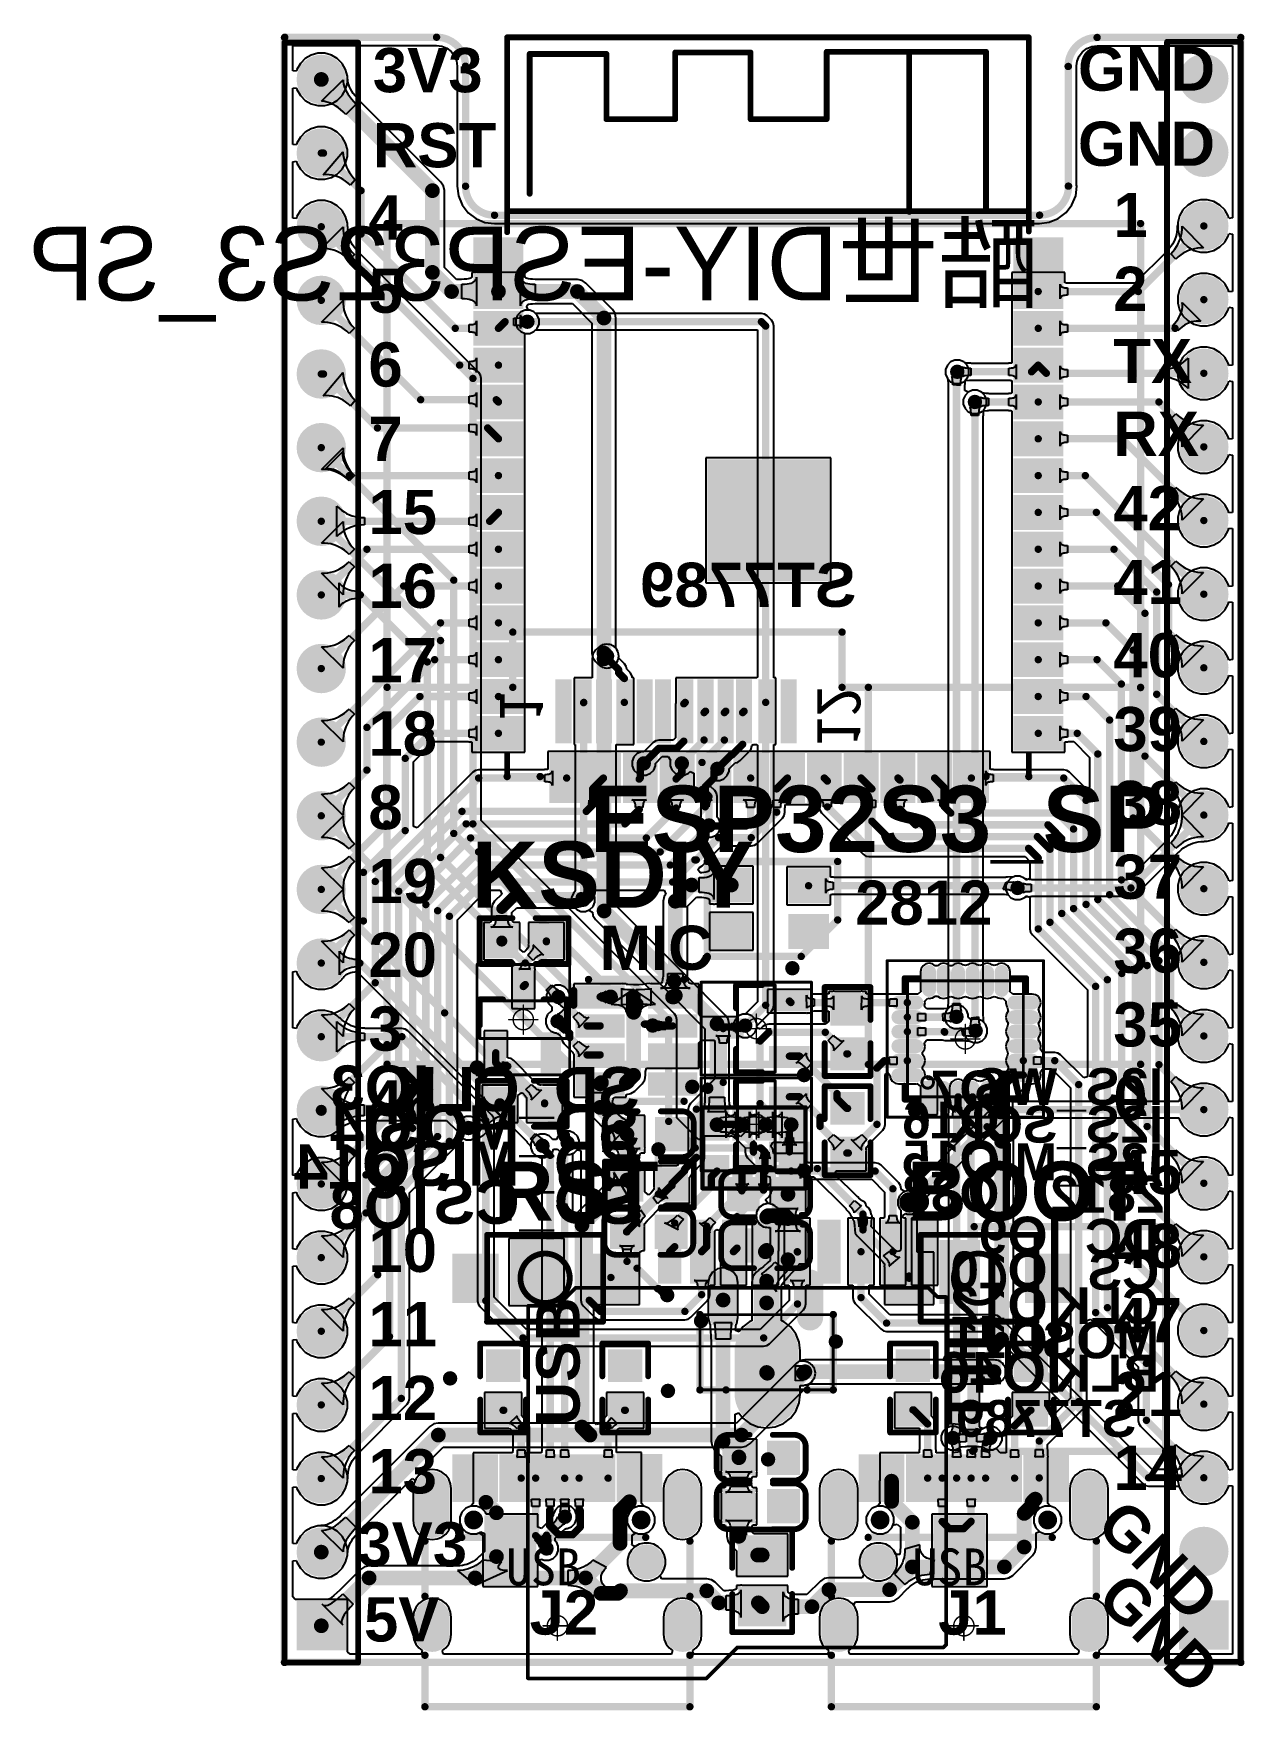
# Model space of a CAD drawing. Header units: millimetres. Extents: x 263 to 304.8, y 57.6 to 115.4.
import ezdxf

# ---------------------------------------------------------------- set-up
doc = ezdxf.new("R2010")
doc.units = ezdxf.units.MM
for name, color, linetype in [('BottomLayer', 5, 'Continuous'), ('BottomOverlay', 54, 'Continuous'), ('BottomPaste', 16, 'Continuous'), ('BottomSolder', 6, 'Continuous'), ('KeepOutLayer', 6, 'Continuous'), ('Mechanical13', 56, 'Continuous'), ('Mechanical15', 56, 'Continuous'), ('MultiLayer', 9, 'Continuous'), ('PadHoleLayer', 156, 'Continuous'), ('TopLayer', 1, 'Continuous'), ('TopOverlay', 2, 'Continuous'), ('TopPaste', 8, 'Continuous'), ('TopSolder', 216, 'Continuous'), ('ViaHoleLayer', 16, 'Continuous')]:
    doc.layers.add(name, color=color, linetype=linetype)
doc.styles.add('Arial', font='arialbd.ttf', dxfattribs={"height": 0.2})
doc.styles.add('华文楷体', font='STKAITI.TTF', dxfattribs={"height": 0.2})

msp = doc.modelspace()

# ---------------------------------------------------------------- texts
at = {"layer": 'BottomOverlay', "style": '华文楷体', "text_generation_flag": 2}
msp.add_text('酷世DIY-ESP32S3_SP', height=2.54, rotation=360, dxfattribs=at).set_placement((297.686, 106.221))
at = {"layer": 'BottomOverlay', "style": 'Arial', "text_generation_flag": 2}
for s, height, p in [('ST7789', 1.524, (291.384, 95.651)), ('IO3', 1.524, (276.665, 78.307)), ('SD_CLK', 1.524, (283.906, 78.253)), ('IO7', 1.27, (296.813, 78.384)), ('I2S_WS', 1.27, (301.969, 78.466)), ('IO4', 1.524, (276.665, 76.91)), ('SD_MOSI', 1.524, (283.906, 76.932)), ('IO16', 1.27, (296.813, 77.317)), ('I2S_SCK', 1.27, (301.969, 77.168)), ('IO14', 1.524, (276.593, 75.583)), ('SD_MISO', 1.524, (283.906, 75.682)), ('IO15', 1.27, (296.813, 75.971)), ('I2S_MIC', 1.27, (301.969, 75.871)), ('SD_CS', 1.524, (283.906, 74.367)), ('IO38', 1.27, (296.813, 74.777)), ('2812', 1.27, (302.02, 74.752)), ('IO8', 1.524, (276.64, 74.192)), ('IO9', 1.27, (298.475, 73.345)), ('DC', 1.27, (301.837, 73.268)), ('IO10', 1.27, (298.475, 72.145)), ('CS', 1.27, (301.837, 72.088)), ('IO12', 1.27, (298.475, 70.945)), ('CLK', 1.27, (301.837, 70.909)), ('IO11', 1.27, (298.475, 69.745)), ('MOSI', 1.27, (301.837, 69.729)), ('IO46', 1.4, (298.475, 68.546)), ('BLK', 1.27, (301.837, 68.58)), ('ST7789', 1.27, (301.041, 67.02))]:
    msp.add_text(s, height=height, dxfattribs=at).set_placement(p)
at = {"layer": 'TopOverlay', "style": 'Arial'}
for s, height, rotation, p in [('3V3', 1.524, 360, (274.701, 113.404)), ('GND', 1.524, 360, (299.034, 113.455)), ('RST', 1.524, 360, (274.701, 110.813)), ('GND', 1.524, 360, (299.034, 110.864)), ('1', 1.524, 360, (300.253, 108.407)), ('4', 1.524, 360, (274.549, 108.321)), ('5', 1.524, 360, (274.549, 105.794)), ('2', 1.524, 360, (300.253, 105.86)), ('6', 1.524, 360, (274.549, 103.249)), ('TX', 1.524, 360, (300.253, 103.369)), ('7', 1.524, 360, (274.549, 100.685)), ('RX', 1.524, 360, (300.253, 100.859)), ('15', 1.524, 360, (274.549, 98.159)), ('42', 1.524, 360, (300.253, 98.294)), ('41', 1.524, 360, (300.253, 95.748)), ('16', 1.524, 360, (274.549, 95.614)), ('17', 1.524, 360, (274.549, 93.05)), ('40', 1.524, 360, (300.253, 93.219)), ('18', 1.524, 360, (274.549, 90.523)), ('39', 1.524, 360, (300.253, 90.673)), ('38', 1.524, 360, (300.253, 88.126)), ('8', 1.524, 360, (274.549, 87.978)), ('ESP32S3_SP', 2.286, 360, (282.194, 87.196)), ('KSDIY', 2.286, 360, (278.105, 85.27)), ('19', 1.524, 360, (274.549, 85.433)), ('37', 1.524, 360, (300.253, 85.58)), ('36', 1.524, 360, (300.253, 83.033)), ('20', 1.524, 360, (274.549, 82.888)), ('3', 1.524, 360, (274.549, 80.343)), ('35', 1.524, 360, (300.253, 80.487)), ('46', 1.524, 360, (274.549, 77.798)), ('0', 1.524, 360, (300.253, 77.94)), ('9', 1.524, 360, (274.549, 75.253)), ('45', 1.524, 360, (300.253, 75.394)), ('10', 1.524, 360, (274.549, 72.708)), ('48', 1.524, 360, (300.253, 72.847)), ('USB', 1.5, 90, (281.838, 67.4)), ('47', 1.524, 360, (300.253, 70.282)), ('11', 1.524, 360, (274.549, 70.144)), ('TTL', 1.5, 90, (295.961, 67.412)), ('12', 1.524, 360, (274.549, 67.599)), ('21', 1.524, 360, (300.253, 67.736)), ('13', 1.524, 360, (274.549, 65.072)), ('14', 1.524, 360, (300.253, 65.189)), ('GND', 1.524, 315, (299.606, 63.894)), ('3V3', 1.524, 360, (274.168, 62.553)), ('GND', 1.524, 315, (299.631, 61.379)), ('5V', 1.524, 360, (274.396, 59.962))]:
    msp.add_text(s, height=height, rotation=rotation, dxfattribs=at).set_placement(p)
for s, height, p in [('2812', 1.524, (291.346, 84.685)), ('MIC', 1.524, (282.527, 83.128)), ('RST', 2.032, (278.889, 74.482)), ('BOOT', 2.032, (293.142, 74.482)), ('J2', 1.524, (280.111, 60.199)), ('J1', 1.524, (294.208, 60.199))]:
    msp.add_text(s, height=height, dxfattribs=at).set_placement(p)

# ---------------------------------------------------------------- blocks, each defined once
blk = doc.blocks.new('SOT_89_SOT_89_3__1')
at = {"layer": 'TopLayer'}
h = blk.add_hatch(color=1, dxfattribs=at)
edge = h.paths.add_edge_path()
edge.add_arc((-0.6, 1.5), 0.35, 90, 270)
edge.add_line((-0.6, 1.15), (0.6, 1.15))
edge.add_arc((0.6, 1.5), 0.35, 270, 450)
edge.add_line((0.6, 1.85), (-0.6, 1.85))
h = blk.add_hatch(color=1, dxfattribs=at)
edge = h.paths.add_edge_path()
edge.add_arc((-3.25, 0), 1, 90, 270)
edge.add_line((-3.25, -1), (-1.75, -1))
edge.add_arc((-1.75, 0), 1, 270, 450)
edge.add_line((-1.75, 1), (-3.25, 1))
h = blk.add_hatch(color=1, dxfattribs=at)
edge = h.paths.add_edge_path()
edge.add_arc((-0.8, 0), 0.35, 90, 270)
edge.add_line((-0.8, -0.35), (0.6, -0.35))
edge.add_arc((0.6, 0), 0.35, 270, 450)
edge.add_line((0.6, 0.35), (-0.8, 0.35))
h = blk.add_hatch(color=1, dxfattribs=at)
edge = h.paths.add_edge_path()
edge.add_arc((-0.6, -1.5), 0.35, 90, 270)
edge.add_line((-0.6, -1.85), (0.6, -1.85))
edge.add_arc((0.6, -1.5), 0.35, 270, 450)
edge.add_line((0.6, -1.15), (-0.6, -1.15))
at = {"layer": 'TopPaste'}
h = blk.add_hatch(color=8, dxfattribs=at)
edge = h.paths.add_edge_path()
edge.add_arc((-0.6, 1.5), 0.35, 90, 270)
edge.add_line((-0.6, 1.15), (0.6, 1.15))
edge.add_arc((0.6, 1.5), 0.35, 270, 450)
edge.add_line((0.6, 1.85), (-0.6, 1.85))
h = blk.add_hatch(color=8, dxfattribs=at)
edge = h.paths.add_edge_path()
edge.add_arc((-3.25, 0), 1, 90, 270)
edge.add_line((-3.25, -1), (-1.75, -1))
edge.add_arc((-1.75, 0), 1, 270, 450)
edge.add_line((-1.75, 1), (-3.25, 1))
h = blk.add_hatch(color=8, dxfattribs=at)
edge = h.paths.add_edge_path()
edge.add_arc((-0.8, 0), 0.35, 90, 270)
edge.add_line((-0.8, -0.35), (0.6, -0.35))
edge.add_arc((0.6, 0), 0.35, 270, 450)
edge.add_line((0.6, 0.35), (-0.8, 0.35))
h = blk.add_hatch(color=8, dxfattribs=at)
edge = h.paths.add_edge_path()
edge.add_arc((-0.6, -1.5), 0.35, 90, 270)
edge.add_line((-0.6, -1.85), (0.6, -1.85))
edge.add_arc((0.6, -1.5), 0.35, 270, 450)
edge.add_line((0.6, -1.15), (-0.6, -1.15))
at = {"layer": 'TopSolder'}
h = blk.add_hatch(color=216, dxfattribs=at)
edge = h.paths.add_edge_path()
edge.add_arc((-0.6, 1.5), 0.452, 90, 270)
edge.add_line((-0.6, 1.048), (0.6, 1.048))
edge.add_arc((0.6, 1.5), 0.452, 270, 450)
edge.add_line((0.6, 1.952), (-0.6, 1.952))
h = blk.add_hatch(color=216, dxfattribs=at)
edge = h.paths.add_edge_path()
edge.add_arc((-3.25, 0), 1.102, 90, 270)
edge.add_line((-3.25, -1.102), (-1.75, -1.102))
edge.add_arc((-1.75, 0), 1.102, 270, 450)
edge.add_line((-1.75, 1.102), (-3.25, 1.102))
h = blk.add_hatch(color=216, dxfattribs=at)
edge = h.paths.add_edge_path()
edge.add_arc((-0.8, 0), 0.452, 90, 270)
edge.add_line((-0.8, -0.452), (0.6, -0.452))
edge.add_arc((0.6, 0), 0.452, 270, 450)
edge.add_line((0.6, 0.452), (-0.8, 0.452))
h = blk.add_hatch(color=216, dxfattribs=at)
edge = h.paths.add_edge_path()
edge.add_arc((-0.6, -1.5), 0.452, 90, 270)
edge.add_line((-0.6, -1.952), (0.6, -1.952))
edge.add_arc((0.6, -1.5), 0.452, 270, 450)
edge.add_line((0.6, -1.048), (-0.6, -1.048))
at = {"layer": 'Mechanical13', "const_width": 0.1}
for points in [[(-3.095, 2.3), (-0.505, 2.3)], [(-3.095, 2.3), (-3.095, -2.3)], [(-0.505, 2.3), (-0.505, -2.3)], [(-3.095, -2.3), (-0.505, -2.3)]]:
    blk.add_lwpolyline(points, dxfattribs=at)
at = {"layer": 'Mechanical13', "const_width": 0.05}
for points in [[(-3.12, 2.3, 1), (-3.07, 2.3, 1)], [(-3.12, 2.3, 1), (-3.07, 2.3, 1)], [(-0.53, 2.3, 1), (-0.48, 2.3, 1)], [(-0.53, 2.3, 1), (-0.48, 2.3, 1)], [(-3.12, -2.3, 1), (-3.07, -2.3, 1)], [(-3.12, -2.3, 1), (-3.07, -2.3, 1)], [(-0.53, -2.3, 1), (-0.48, -2.3, 1)], [(-0.53, -2.3, 1), (-0.48, -2.3, 1)]]:
    blk.add_lwpolyline(points, format="xyb", close=True, dxfattribs=at)
at = {"layer": 'TopOverlay', "const_width": 0.254}
for points in [[(-3.1, 2.3), (-3.1, 1.4)], [(-3.1, 2.3), (-0.5, 2.3)], [(-3.1, -1.4), (-3.1, -2.3)], [(-3.1, -2.3), (-0.5, -2.3)]]:
    blk.add_lwpolyline(points, dxfattribs=at)
at = {"layer": 'TopOverlay', "const_width": 0.127}
for points in [[(-3.164, 2.3, 1), (-3.037, 2.3, 1)], [(-3.164, 2.3, 1), (-3.037, 2.3, 1)], [(-0.564, 2.3, 1), (-0.437, 2.3, 1)], [(-3.164, 1.4, 1), (-3.037, 1.4, 1)], [(-3.164, -1.4, 1), (-3.037, -1.4, 1)], [(-3.164, -2.3, 1), (-3.037, -2.3, 1)], [(-3.164, -2.3, 1), (-3.037, -2.3, 1)], [(-0.564, -2.3, 1), (-0.437, -2.3, 1)]]:
    blk.add_lwpolyline(points, format="xyb", close=True, dxfattribs=at)
blk = doc.blocks.new('LC_0603_R_2')
at = {"layer": 'TopLayer'}
for points in [[(-1.235, 0.49), (-0.305, 0.49), (-0.305, -0.49), (-1.235, -0.49)], [(0.305, 0.49), (1.235, 0.49), (1.235, -0.49), (0.305, -0.49)]]:
    blk.add_hatch(color=1, dxfattribs=at).paths.add_polyline_path(points)
at = {"layer": 'TopPaste'}
for points in [[(-1.235, 0.49), (-0.305, 0.49), (-0.305, -0.49), (-1.235, -0.49)], [(0.305, 0.49), (1.235, 0.49), (1.235, -0.49), (0.305, -0.49)]]:
    blk.add_hatch(color=8, dxfattribs=at).paths.add_polyline_path(points)
at = {"layer": 'TopSolder'}
for points in [[(-1.337, 0.592), (-0.203, 0.592), (-0.203, -0.592), (-1.337, -0.592)], [(0.203, 0.592), (1.337, 0.592), (1.337, -0.592), (0.203, -0.592)]]:
    blk.add_hatch(color=216, dxfattribs=at).paths.add_polyline_path(points)
at = {"layer": 'TopOverlay', "const_width": 0.2}
for points in [[(-1.535, 0.79), (-0.4, 0.79)], [(-1.535, 0.79), (-1.535, -0.79)], [(0.4, 0.79), (1.535, 0.79)], [(1.535, 0.79), (1.535, -0.79)], [(-1.535, -0.79), (-0.4, -0.79)], [(0.4, -0.79), (1.535, -0.79)]]:
    blk.add_lwpolyline(points, dxfattribs=at)
at = {"layer": 'TopOverlay', "const_width": 0.1}
for points in [[(-1.585, 0.79, 1), (-1.485, 0.79, 1)], [(-1.585, 0.79, 1), (-1.485, 0.79, 1)], [(-0.45, 0.79, 1), (-0.35, 0.79, 1)], [(0.35, 0.79, 1), (0.45, 0.79, 1)], [(1.485, 0.79, 1), (1.585, 0.79, 1)], [(1.485, 0.79, 1), (1.585, 0.79, 1)], [(-1.585, -0.79, 1), (-1.485, -0.79, 1)], [(-1.585, -0.79, 1), (-1.485, -0.79, 1)], [(-0.45, -0.79, 1), (-0.35, -0.79, 1)], [(0.35, -0.79, 1), (0.45, -0.79, 1)], [(1.485, -0.79, 1), (1.585, -0.79, 1)], [(1.485, -0.79, 1), (1.585, -0.79, 1)]]:
    blk.add_lwpolyline(points, format="xyb", close=True, dxfattribs=at)
blk = doc.blocks.new('ST7789V_12P___B_3')
at = {"layer": 'BottomLayer'}
for points in [[(-1.826, 7.606), (0.174, 7.606), (0.174, 7.256), (-1.826, 7.256)], [(-1.826, 6.906), (0.174, 6.906), (0.174, 6.556), (-1.826, 6.556)], [(-1.826, 6.206), (0.174, 6.206), (0.174, 5.856), (-1.826, 5.856)], [(-1.826, 5.506), (0.174, 5.506), (0.174, 5.156), (-1.826, 5.156)], [(-1.826, 4.806), (0.174, 4.806), (0.174, 4.456), (-1.826, 4.456)], [(-1.826, 4.176), (0.174, 4.176), (0.174, 3.826), (-1.826, 3.826)], [(-1.826, 3.406), (0.174, 3.406), (0.174, 3.056), (-1.826, 3.056)], [(-1.826, 2.706), (0.174, 2.706), (0.174, 2.356), (-1.826, 2.356)], [(-1.826, 2.006), (0.174, 2.006), (0.174, 1.656), (-1.826, 1.656)], [(-1.826, 1.376), (0.174, 1.376), (0.174, 1.026), (-1.826, 1.026)], [(-1.826, 0.606), (0.174, 0.606), (0.174, 0.256), (-1.826, 0.256)], [(-1.826, -0.164), (0.174, -0.164), (0.174, -0.514), (-1.826, -0.514)]]:
    blk.add_hatch(color=5, dxfattribs=at).paths.add_polyline_path(points)
at = {"layer": 'BottomPaste'}
for points in [[(-1.826, 7.606), (0.174, 7.606), (0.174, 7.256), (-1.826, 7.256)], [(-1.826, 6.906), (0.174, 6.906), (0.174, 6.556), (-1.826, 6.556)], [(-1.826, 6.206), (0.174, 6.206), (0.174, 5.856), (-1.826, 5.856)], [(-1.826, 5.506), (0.174, 5.506), (0.174, 5.156), (-1.826, 5.156)], [(-1.826, 4.806), (0.174, 4.806), (0.174, 4.456), (-1.826, 4.456)], [(-1.826, 4.176), (0.174, 4.176), (0.174, 3.826), (-1.826, 3.826)], [(-1.826, 3.406), (0.174, 3.406), (0.174, 3.056), (-1.826, 3.056)], [(-1.826, 2.706), (0.174, 2.706), (0.174, 2.356), (-1.826, 2.356)], [(-1.826, 2.006), (0.174, 2.006), (0.174, 1.656), (-1.826, 1.656)], [(-1.826, 1.376), (0.174, 1.376), (0.174, 1.026), (-1.826, 1.026)], [(-1.826, 0.606), (0.174, 0.606), (0.174, 0.256), (-1.826, 0.256)], [(-1.826, -0.164), (0.174, -0.164), (0.174, -0.514), (-1.826, -0.514)]]:
    blk.add_hatch(color=16, dxfattribs=at).paths.add_polyline_path(points)
at = {"layer": 'BottomSolder'}
for points in [[(-1.927, 7.708), (0.276, 7.708), (0.276, 7.154), (-1.927, 7.154)], [(-1.927, 7.008), (0.276, 7.008), (0.276, 6.454), (-1.927, 6.454)], [(-1.927, 6.308), (0.276, 6.308), (0.276, 5.754), (-1.927, 5.754)], [(-1.927, 5.608), (0.276, 5.608), (0.276, 5.054), (-1.927, 5.054)], [(-1.927, 4.908), (0.276, 4.908), (0.276, 4.354), (-1.927, 4.354)], [(-1.927, 4.278), (0.276, 4.278), (0.276, 3.724), (-1.927, 3.724)], [(-1.927, 3.508), (0.276, 3.508), (0.276, 2.954), (-1.927, 2.954)], [(-1.927, 2.808), (0.276, 2.808), (0.276, 2.254), (-1.927, 2.254)], [(-1.927, 2.108), (0.276, 2.108), (0.276, 1.554), (-1.927, 1.554)], [(-1.927, 1.478), (0.276, 1.478), (0.276, 0.924), (-1.927, 0.924)], [(-1.927, 0.708), (0.276, 0.708), (0.276, 0.154), (-1.927, 0.154)], [(-1.927, -0.062), (0.276, -0.062), (0.276, -0.616), (-1.927, -0.616)]]:
    blk.add_hatch(color=6, dxfattribs=at).paths.add_polyline_path(points)
at = {"layer": 'BottomOverlay', "const_width": 0.254}
for points in [[(-13.002, 13.518), (15.998, 13.518)], [(-13.002, 13.518), (-13.002, -12.482)], [(0, 13.518), (0, 9.181)], [(15.998, 13.518), (15.998, -12.482)], [(0, 9.181), (1.905, 9.181)], [(1.905, 9.181), (1.905, -2.182)], [(-0.002, -2.182), (1.905, -2.182)], [(-0.002, -2.182), (-0.002, -12.482)], [(-13.01, -3.089), (-0.002, -3.089)], [(-13.01, -12.482), (-0.01, -12.482)], [(-0.002, -12.482), (15.998, -12.482)]]:
    blk.add_lwpolyline(points, dxfattribs=at)
at = {"layer": 'BottomOverlay', "const_width": 0.127}
for points in [[(-13.065, 13.518, 1), (-12.938, 13.518, 1)], [(-13.065, 13.518, 1), (-12.938, 13.518, 1)], [(-0.064, 13.518, 1), (0.064, 13.518, 1)], [(15.935, 13.518, 1), (16.062, 13.518, 1)], [(15.935, 13.518, 1), (16.062, 13.518, 1)], [(-0.064, 9.181, 1), (0.064, 9.181, 1)], [(-0.064, 9.181, 1), (0.064, 9.181, 1)], [(1.841, 9.181, 1), (1.968, 9.181, 1)], [(1.841, 9.181, 1), (1.968, 9.181, 1)], [(-0.065, -2.182, 1), (0.062, -2.182, 1)], [(-0.065, -2.182, 1), (0.062, -2.182, 1)], [(1.841, -2.182, 1), (1.968, -2.182, 1)], [(1.841, -2.182, 1), (1.968, -2.182, 1)], [(-13.073, -3.089, 1), (-12.946, -3.089, 1)], [(-0.065, -3.089, 1), (0.062, -3.089, 1)], [(-13.073, -12.482, 1), (-12.946, -12.482, 1)], [(-13.065, -12.482, 1), (-12.938, -12.482, 1)], [(-0.073, -12.482, 1), (0.054, -12.482, 1)], [(-0.065, -12.482, 1), (0.062, -12.482, 1)], [(-0.065, -12.482, 1), (0.062, -12.482, 1)], [(15.935, -12.482, 1), (16.062, -12.482, 1)], [(15.935, -12.482, 1), (16.062, -12.482, 1)]]:
    blk.add_lwpolyline(points, format="xyb", close=True, dxfattribs=at)
at = {"layer": 'BottomOverlay', "text_generation_flag": 2}
for s, p in [('1', (-1.181, 9.618)), ('12', (-2.045, -1.33))]:
    blk.add_text(s, height=1.524, rotation=180, dxfattribs=at).set_placement(p)
blk = doc.blocks.new('LED_3528_RGB_4')
at = {"layer": 'TopLayer'}
for points in [[(-1.972, 1.313), (-0.772, 1.313), (-0.772, 0.313), (-1.972, 0.313)], [(0.695, 1.287), (1.895, 1.287), (1.895, 0.287), (0.695, 0.287)], [(-1.972, -0.287), (-0.772, -0.287), (-0.772, -1.287), (-1.972, -1.287)], [(0.695, -0.287), (1.895, -0.287), (1.895, -1.287), (0.695, -1.287)]]:
    blk.add_hatch(color=1, dxfattribs=at).paths.add_polyline_path(points)
at = {"layer": 'TopPaste'}
for points in [[(-1.972, 1.313), (-0.772, 1.313), (-0.772, 0.313), (-1.972, 0.313)], [(0.695, 1.287), (1.895, 1.287), (1.895, 0.287), (0.695, 0.287)], [(-1.972, -0.287), (-0.772, -0.287), (-0.772, -1.287), (-1.972, -1.287)], [(0.695, -0.287), (1.895, -0.287), (1.895, -1.287), (0.695, -1.287)]]:
    blk.add_hatch(color=8, dxfattribs=at).paths.add_polyline_path(points)
at = {"layer": 'TopSolder'}
for points in [[(-2.073, 1.414), (-0.67, 1.414), (-0.67, 0.211), (-2.073, 0.211)], [(0.594, 1.389), (1.997, 1.389), (1.997, 0.186), (0.594, 0.186)], [(-2.073, -0.186), (-0.67, -0.186), (-0.67, -1.389), (-2.073, -1.389)], [(0.594, -0.186), (1.997, -0.186), (1.997, -1.389), (0.594, -1.389)]]:
    blk.add_hatch(color=216, dxfattribs=at).paths.add_polyline_path(points)
at = {"layer": 'TopOverlay', "const_width": 0.254}
for points in [[(-2.2, -1.65), (-2.2, 1.625)], [(-2.2, 1.625), (2.3, 1.625)], [(2.3, -0.392), (2.3, 1.625)], [(1.042, -1.65), (2.3, -0.392)], [(-2.2, -1.65), (1.042, -1.65)]]:
    blk.add_lwpolyline(points, dxfattribs=at)
at = {"layer": 'TopOverlay', "const_width": 0.127}
for points in [[(-2.264, 1.625, 1), (-2.137, 1.625, 1)], [(-2.264, 1.625, 1), (-2.137, 1.625, 1)], [(2.237, 1.625, 1), (2.364, 1.625, 1)], [(2.237, 1.625, 1), (2.364, 1.625, 1)], [(2.237, -0.392, 1), (2.364, -0.392, 1)], [(2.237, -0.392, 1), (2.364, -0.392, 1)], [(-2.264, -1.65, 1), (-2.137, -1.65, 1)], [(-2.264, -1.65, 1), (-2.137, -1.65, 1)], [(0.979, -1.65, 1), (1.106, -1.65, 1)], [(0.979, -1.65, 1), (1.106, -1.65, 1)]]:
    blk.add_lwpolyline(points, format="xyb", close=True, dxfattribs=at)
blk = doc.blocks.new('ESP32S3_WROOM_1_5')
at = {"layer": 'TopLayer'}
for points in [[(-10.075, 9.662), (-8.551, 9.662), (-8.551, 8.662), (-10.075, 8.662)], [(8.55, 9.662), (10.074, 9.662), (10.074, 8.662), (8.55, 8.662)], [(-10.075, 8.393), (-8.551, 8.393), (-8.551, 7.393), (-10.075, 7.393)], [(8.55, 8.393), (10.074, 8.393), (10.074, 7.393), (8.55, 7.393)], [(-10.075, 7.122), (-8.551, 7.122), (-8.551, 6.122), (-10.075, 6.122)], [(8.55, 7.122), (10.074, 7.122), (10.074, 6.122), (8.55, 6.122)], [(-10.075, 5.853), (-8.551, 5.853), (-8.551, 4.853), (-10.075, 4.853)], [(8.55, 5.853), (10.074, 5.853), (10.074, 4.853), (8.55, 4.853)], [(-10.075, 4.583), (-8.551, 4.583), (-8.551, 3.583), (-10.075, 3.583)], [(8.55, 4.583), (10.074, 4.583), (10.074, 3.583), (8.55, 3.583)], [(-10.075, 3.313), (-8.551, 3.313), (-8.551, 2.313), (-10.075, 2.313)], [(8.55, 3.313), (10.074, 3.313), (10.074, 2.313), (8.55, 2.313)], [(-10.075, 2.043), (-8.551, 2.043), (-8.551, 1.043), (-10.075, 1.043)], [(-2, 2), (2, 2), (2, -2), (-2, -2)], [(8.55, 2.043), (10.074, 2.043), (10.074, 1.043), (8.55, 1.043)], [(-10.075, 0.772), (-8.551, 0.772), (-8.551, -0.228), (-10.075, -0.228)], [(8.55, 0.772), (10.074, 0.772), (10.074, -0.228), (8.55, -0.228)], [(-10.075, -0.497), (-8.551, -0.497), (-8.551, -1.497), (-10.075, -1.497)], [(8.55, -0.497), (10.074, -0.497), (10.074, -1.497), (8.55, -1.497)], [(-10.075, -1.767), (-8.551, -1.767), (-8.551, -2.767), (-10.075, -2.767)], [(8.55, -1.767), (10.074, -1.767), (10.074, -2.767), (8.55, -2.767)], [(-10.075, -3.037), (-8.551, -3.037), (-8.551, -4.037), (-10.075, -4.037)], [(8.55, -3.037), (10.074, -3.037), (10.074, -4.037), (8.55, -4.037)], [(-10.075, -4.307), (-8.551, -4.307), (-8.551, -5.307), (-10.075, -5.307)], [(8.55, -4.307), (10.074, -4.307), (10.074, -5.307), (8.55, -5.307)], [(-10.075, -5.578), (-8.551, -5.578), (-8.551, -6.578), (-10.075, -6.578)], [(8.55, -5.578), (10.074, -5.578), (10.074, -6.578), (8.55, -6.578)], [(-10.075, -6.848), (-8.551, -6.848), (-8.551, -7.848), (-10.075, -7.848)], [(8.55, -6.848), (10.074, -6.848), (10.074, -7.848), (8.55, -7.848)], [(-7.46, -9.652), (-7.46, -8.128), (-6.46, -8.128), (-6.46, -9.652)], [(-6.19, -9.652), (-6.19, -8.128), (-5.19, -8.128), (-5.19, -9.652)], [(-4.92, -9.652), (-4.92, -8.128), (-3.92, -8.128), (-3.92, -9.652)], [(-3.65, -9.652), (-3.65, -8.128), (-2.65, -8.128), (-2.65, -9.652)], [(-2.38, -9.652), (-2.38, -8.128), (-1.38, -8.128), (-1.38, -9.652)], [(-1.11, -9.652), (-1.11, -8.128), (-0.11, -8.128), (-0.11, -9.652)], [(0.16, -9.652), (0.16, -8.128), (1.16, -8.128), (1.16, -9.652)], [(1.43, -9.652), (1.43, -8.128), (2.43, -8.128), (2.43, -9.652)], [(2.7, -9.652), (2.7, -8.128), (3.7, -8.128), (3.7, -9.652)], [(3.97, -9.652), (3.97, -8.128), (4.97, -8.128), (4.97, -9.652)], [(6.238, -8.128), (6.238, -9.652), (5.238, -9.652), (5.238, -8.128)], [(7.508, -8.128), (7.508, -9.652), (6.508, -9.652), (6.508, -8.128)]]:
    blk.add_hatch(color=1, dxfattribs=at).paths.add_polyline_path(points)
at = {"layer": 'TopPaste'}
for points in [[(-10.075, 9.662), (-8.551, 9.662), (-8.551, 8.662), (-10.075, 8.662)], [(8.55, 9.662), (10.074, 9.662), (10.074, 8.662), (8.55, 8.662)], [(-10.075, 8.393), (-8.551, 8.393), (-8.551, 7.393), (-10.075, 7.393)], [(8.55, 8.393), (10.074, 8.393), (10.074, 7.393), (8.55, 7.393)], [(-10.075, 7.122), (-8.551, 7.122), (-8.551, 6.122), (-10.075, 6.122)], [(8.55, 7.122), (10.074, 7.122), (10.074, 6.122), (8.55, 6.122)], [(-10.075, 5.853), (-8.551, 5.853), (-8.551, 4.853), (-10.075, 4.853)], [(8.55, 5.853), (10.074, 5.853), (10.074, 4.853), (8.55, 4.853)], [(-10.075, 4.583), (-8.551, 4.583), (-8.551, 3.583), (-10.075, 3.583)], [(8.55, 4.583), (10.074, 4.583), (10.074, 3.583), (8.55, 3.583)], [(-10.075, 3.313), (-8.551, 3.313), (-8.551, 2.313), (-10.075, 2.313)], [(8.55, 3.313), (10.074, 3.313), (10.074, 2.313), (8.55, 2.313)], [(-10.075, 2.043), (-8.551, 2.043), (-8.551, 1.043), (-10.075, 1.043)], [(-2, 2), (2, 2), (2, -2), (-2, -2)], [(8.55, 2.043), (10.074, 2.043), (10.074, 1.043), (8.55, 1.043)], [(-10.075, 0.772), (-8.551, 0.772), (-8.551, -0.228), (-10.075, -0.228)], [(8.55, 0.772), (10.074, 0.772), (10.074, -0.228), (8.55, -0.228)], [(-10.075, -0.497), (-8.551, -0.497), (-8.551, -1.497), (-10.075, -1.497)], [(8.55, -0.497), (10.074, -0.497), (10.074, -1.497), (8.55, -1.497)], [(-10.075, -1.767), (-8.551, -1.767), (-8.551, -2.767), (-10.075, -2.767)], [(8.55, -1.767), (10.074, -1.767), (10.074, -2.767), (8.55, -2.767)], [(-10.075, -3.037), (-8.551, -3.037), (-8.551, -4.037), (-10.075, -4.037)], [(8.55, -3.037), (10.074, -3.037), (10.074, -4.037), (8.55, -4.037)], [(-10.075, -4.307), (-8.551, -4.307), (-8.551, -5.307), (-10.075, -5.307)], [(8.55, -4.307), (10.074, -4.307), (10.074, -5.307), (8.55, -5.307)], [(-10.075, -5.578), (-8.551, -5.578), (-8.551, -6.578), (-10.075, -6.578)], [(8.55, -5.578), (10.074, -5.578), (10.074, -6.578), (8.55, -6.578)], [(-10.075, -6.848), (-8.551, -6.848), (-8.551, -7.848), (-10.075, -7.848)], [(8.55, -6.848), (10.074, -6.848), (10.074, -7.848), (8.55, -7.848)], [(-7.46, -9.652), (-7.46, -8.128), (-6.46, -8.128), (-6.46, -9.652)], [(-6.19, -9.652), (-6.19, -8.128), (-5.19, -8.128), (-5.19, -9.652)], [(-4.92, -9.652), (-4.92, -8.128), (-3.92, -8.128), (-3.92, -9.652)], [(-3.65, -9.652), (-3.65, -8.128), (-2.65, -8.128), (-2.65, -9.652)], [(-2.38, -9.652), (-2.38, -8.128), (-1.38, -8.128), (-1.38, -9.652)], [(-1.11, -9.652), (-1.11, -8.128), (-0.11, -8.128), (-0.11, -9.652)], [(0.16, -9.652), (0.16, -8.128), (1.16, -8.128), (1.16, -9.652)], [(1.43, -9.652), (1.43, -8.128), (2.43, -8.128), (2.43, -9.652)], [(2.7, -9.652), (2.7, -8.128), (3.7, -8.128), (3.7, -9.652)], [(3.97, -9.652), (3.97, -8.128), (4.97, -8.128), (4.97, -9.652)], [(6.238, -8.128), (6.238, -9.652), (5.238, -9.652), (5.238, -8.128)], [(7.508, -8.128), (7.508, -9.652), (6.508, -9.652), (6.508, -8.128)]]:
    blk.add_hatch(color=8, dxfattribs=at).paths.add_polyline_path(points)
at = {"layer": 'TopSolder'}
for points in [[(-10.176, 9.764), (-8.449, 9.764), (-8.449, 8.561), (-10.176, 8.561)], [(8.449, 9.764), (10.176, 9.764), (10.176, 8.561), (8.449, 8.561)], [(-10.176, 8.494), (-8.449, 8.494), (-8.449, 7.291), (-10.176, 7.291)], [(8.449, 8.494), (10.176, 8.494), (10.176, 7.291), (8.449, 7.291)], [(-10.176, 7.224), (-8.449, 7.224), (-8.449, 6.021), (-10.176, 6.021)], [(8.449, 7.224), (10.176, 7.224), (10.176, 6.021), (8.449, 6.021)], [(-10.176, 5.954), (-8.449, 5.954), (-8.449, 4.751), (-10.176, 4.751)], [(8.449, 5.954), (10.176, 5.954), (10.176, 4.751), (8.449, 4.751)], [(-10.176, 4.684), (-8.449, 4.684), (-8.449, 3.481), (-10.176, 3.481)], [(8.449, 4.684), (10.176, 4.684), (10.176, 3.481), (8.449, 3.481)], [(-10.176, 3.414), (-8.449, 3.414), (-8.449, 2.211), (-10.176, 2.211)], [(8.449, 3.414), (10.176, 3.414), (10.176, 2.211), (8.449, 2.211)], [(-10.176, 2.144), (-8.449, 2.144), (-8.449, 0.941), (-10.176, 0.941)], [(-2.102, 2.102), (2.102, 2.102), (2.102, -2.102), (-2.102, -2.102)], [(8.449, 2.144), (10.176, 2.144), (10.176, 0.941), (8.449, 0.941)], [(-10.176, 0.874), (-8.449, 0.874), (-8.449, -0.329), (-10.176, -0.329)], [(8.449, 0.874), (10.176, 0.874), (10.176, -0.329), (8.449, -0.329)], [(-10.176, -0.396), (-8.449, -0.396), (-8.449, -1.599), (-10.176, -1.599)], [(8.449, -0.396), (10.176, -0.396), (10.176, -1.599), (8.449, -1.599)], [(-10.176, -1.666), (-8.449, -1.666), (-8.449, -2.869), (-10.176, -2.869)], [(8.449, -1.666), (10.176, -1.666), (10.176, -2.869), (8.449, -2.869)], [(-10.176, -2.936), (-8.449, -2.936), (-8.449, -4.139), (-10.176, -4.139)], [(8.449, -2.936), (10.176, -2.936), (10.176, -4.139), (8.449, -4.139)], [(-10.176, -4.206), (-8.449, -4.206), (-8.449, -5.409), (-10.176, -5.409)], [(8.449, -4.206), (10.176, -4.206), (10.176, -5.409), (8.449, -5.409)], [(-10.176, -5.476), (-8.449, -5.476), (-8.449, -6.679), (-10.176, -6.679)], [(8.449, -5.476), (10.176, -5.476), (10.176, -6.679), (8.449, -6.679)], [(-10.176, -6.746), (-8.449, -6.746), (-8.449, -7.949), (-10.176, -7.949)], [(8.449, -6.746), (10.176, -6.746), (10.176, -7.949), (8.449, -7.949)], [(-7.561, -9.754), (-7.561, -8.026), (-6.358, -8.026), (-6.358, -9.754)], [(-6.291, -9.754), (-6.291, -8.026), (-5.088, -8.026), (-5.088, -9.754)], [(-5.021, -9.754), (-5.021, -8.026), (-3.818, -8.026), (-3.818, -9.754)], [(-3.751, -9.754), (-3.751, -8.026), (-2.548, -8.026), (-2.548, -9.754)], [(-2.481, -9.754), (-2.481, -8.026), (-1.278, -8.026), (-1.278, -9.754)], [(-1.211, -9.754), (-1.211, -8.026), (-0.008, -8.026), (-0.008, -9.754)], [(0.059, -9.754), (0.059, -8.026), (1.262, -8.026), (1.262, -9.754)], [(1.329, -9.754), (1.329, -8.026), (2.532, -8.026), (2.532, -9.754)], [(2.599, -9.754), (2.599, -8.026), (3.802, -8.026), (3.802, -9.754)], [(3.869, -9.754), (3.869, -8.026), (5.072, -8.026), (5.072, -9.754)], [(6.34, -8.026), (6.34, -9.754), (5.136, -9.754), (5.136, -8.026)], [(7.609, -8.026), (7.609, -9.754), (6.406, -9.754), (6.406, -8.026)]]:
    blk.add_hatch(color=216, dxfattribs=at).paths.add_polyline_path(points)
at = {"layer": 'TopOverlay'}
for points, const_width in [([(-9.013, 10.663), (-9.013, 16.663)], 0.2), ([(-9.013, 16.663), (8.987, 16.663)], 0.2), ([(-3.212, 16.138), (-0.613, 16.138)], 0.2), ([(-3.212, 13.838), (-3.212, 16.138)], 0.2), ([(-0.613, 13.838), (-0.613, 16.138)], 0.2), ([(2.013, 16.163), (7.512, 16.163)], 0.2), ([(2.013, 13.838), (2.013, 16.163)], 0.2), ([(4.862, 10.638), (4.862, 16.163)], 0.2), ([(7.512, 16.163), (7.512, 10.663)], 0.2), ([(8.987, 9.963), (8.987, 16.663)], 0.2), ([(-8.237, 16.088), (-5.588, 16.088)], 0.2), ([(-8.237, 11.263), (-8.237, 16.088)], 0.2), ([(-5.588, 13.838), (-5.588, 16.088)], 0.2), ([(-5.588, 13.838), (-3.212, 13.838)], 0.2), ([(-0.613, 13.838), (2.013, 13.838)], 0.2), ([(-9.013, 9.938), (-9.013, 10.663)], 0.2), ([(-9.013, 10.663), (8.987, 10.663)], 0.2), ([(-9.013, -8.838), (-9.013, -8.063)], 0.2), ([(8.987, -8.838), (8.987, -8.063)], 0.2), ([(-9.013, -8.838), (-7.874, -8.838)], 0.254), ([(7.512, -8.838), (8.987, -8.838)], 0.254)]:
    blk.add_lwpolyline(points, dxfattribs=dict(at, const_width=const_width))
for points, const_width in [([(-9.063, 16.663, 1), (-8.963, 16.663, 1)], 0.1), ([(-9.063, 16.663, 1), (-8.963, 16.663, 1)], 0.1), ([(-3.262, 16.138, 1), (-3.162, 16.138, 1)], 0.1), ([(-3.262, 16.138, 1), (-3.162, 16.138, 1)], 0.1), ([(-0.663, 16.138, 1), (-0.563, 16.138, 1)], 0.1), ([(-0.663, 16.138, 1), (-0.563, 16.138, 1)], 0.1), ([(1.963, 16.163, 1), (2.063, 16.163, 1)], 0.1), ([(1.963, 16.163, 1), (2.063, 16.163, 1)], 0.1), ([(4.812, 16.163, 1), (4.912, 16.163, 1)], 0.1), ([(7.462, 16.163, 1), (7.562, 16.163, 1)], 0.1), ([(7.462, 16.163, 1), (7.562, 16.163, 1)], 0.1), ([(8.937, 16.663, 1), (9.037, 16.663, 1)], 0.1), ([(8.937, 16.663, 1), (9.037, 16.663, 1)], 0.1), ([(-8.287, 16.088, 1), (-8.187, 16.088, 1)], 0.1), ([(-8.287, 16.088, 1), (-8.187, 16.088, 1)], 0.1), ([(-5.638, 16.088, 1), (-5.538, 16.088, 1)], 0.1), ([(-5.638, 16.088, 1), (-5.538, 16.088, 1)], 0.1), ([(-5.638, 13.838, 1), (-5.538, 13.838, 1)], 0.1), ([(-5.638, 13.838, 1), (-5.538, 13.838, 1)], 0.1), ([(-3.262, 13.838, 1), (-3.162, 13.838, 1)], 0.1), ([(-3.262, 13.838, 1), (-3.162, 13.838, 1)], 0.1), ([(-0.663, 13.838, 1), (-0.563, 13.838, 1)], 0.1), ([(-0.663, 13.838, 1), (-0.563, 13.838, 1)], 0.1), ([(1.963, 13.838, 1), (2.063, 13.838, 1)], 0.1), ([(1.963, 13.838, 1), (2.063, 13.838, 1)], 0.1), ([(-8.287, 11.263, 1), (-8.187, 11.263, 1)], 0.1), ([(-9.063, 10.663, 1), (-8.963, 10.663, 1)], 0.1), ([(-9.063, 10.663, 1), (-8.963, 10.663, 1)], 0.1), ([(-9.063, 10.663, 1), (-8.963, 10.663, 1)], 0.1), ([(4.812, 10.638, 1), (4.912, 10.638, 1)], 0.1), ([(7.462, 10.663, 1), (7.562, 10.663, 1)], 0.1), ([(8.937, 10.663, 1), (9.037, 10.663, 1)], 0.1), ([(-9.063, 9.938, 1), (-8.963, 9.938, 1)], 0.1), ([(8.937, 9.963, 1), (9.037, 9.963, 1)], 0.1), ([(-9.063, -8.063, 1), (-8.963, -8.063, 1)], 0.1), ([(8.937, -8.063, 1), (9.037, -8.063, 1)], 0.1), ([(-9.076, -8.838, 1), (-8.949, -8.838, 1)], 0.127), ([(-9.063, -8.838, 1), (-8.963, -8.838, 1)], 0.1), ([(-7.938, -8.838, 1), (-7.811, -8.838, 1)], 0.127), ([(7.449, -8.838, 1), (7.576, -8.838, 1)], 0.127), ([(8.924, -8.838, 1), (9.051, -8.838, 1)], 0.127), ([(8.937, -8.838, 1), (9.037, -8.838, 1)], 0.1)]:
    blk.add_lwpolyline(points, format="xyb", close=True, dxfattribs=dict(at, const_width=const_width))
blk = doc.blocks.new('QFN24_4_4_N_6')
at = {"layer": 'TopLayer'}
h = blk.add_hatch(color=1, dxfattribs=at)
edge = h.paths.add_edge_path()
edge.add_arc((-1.25, 2.31), 0.14, 0, 180)
edge.add_line((-1.39, 2.31), (-1.39, 1.69))
edge.add_arc((-1.25, 1.69), 0.14, 180, 360)
edge.add_line((-1.11, 1.69), (-1.11, 2.31))
h = blk.add_hatch(color=1, dxfattribs=at)
edge = h.paths.add_edge_path()
edge.add_arc((-0.75, 2.31), 0.14, 0, 180)
edge.add_line((-0.89, 2.31), (-0.89, 1.69))
edge.add_arc((-0.75, 1.69), 0.14, 180, 360)
edge.add_line((-0.61, 1.69), (-0.61, 2.31))
h = blk.add_hatch(color=1, dxfattribs=at)
edge = h.paths.add_edge_path()
edge.add_arc((-0.25, 2.31), 0.14, 0, 180)
edge.add_line((-0.39, 2.31), (-0.39, 1.69))
edge.add_arc((-0.25, 1.69), 0.14, 180, 360)
edge.add_line((-0.11, 1.69), (-0.11, 2.31))
h = blk.add_hatch(color=1, dxfattribs=at)
edge = h.paths.add_edge_path()
edge.add_arc((0.25, 2.31), 0.14, 0, 180)
edge.add_line((0.11, 2.31), (0.11, 1.69))
edge.add_arc((0.25, 1.69), 0.14, 180, 360)
edge.add_line((0.39, 1.69), (0.39, 2.31))
h = blk.add_hatch(color=1, dxfattribs=at)
edge = h.paths.add_edge_path()
edge.add_arc((0.75, 2.31), 0.14, 0, 180)
edge.add_line((0.61, 2.31), (0.61, 1.69))
edge.add_arc((0.75, 1.69), 0.14, 180, 360)
edge.add_line((0.89, 1.69), (0.89, 2.31))
h = blk.add_hatch(color=1, dxfattribs=at)
edge = h.paths.add_edge_path()
edge.add_arc((1.25, 2.31), 0.14, 0, 180)
edge.add_line((1.11, 2.31), (1.11, 1.69))
edge.add_arc((1.25, 1.69), 0.14, 180, 360)
edge.add_line((1.39, 1.69), (1.39, 2.31))
h = blk.add_hatch(color=1, dxfattribs=at)
edge = h.paths.add_edge_path()
edge.add_arc((-2.31, 1.25), 0.14, 90, 270)
edge.add_line((-2.31, 1.11), (-1.69, 1.11))
edge.add_arc((-1.69, 1.25), 0.14, 270, 450)
edge.add_line((-1.69, 1.39), (-2.31, 1.39))
h = blk.add_hatch(color=1, dxfattribs=at)
edge = h.paths.add_edge_path()
edge.add_arc((2.31, 1.25), 0.14, 270, 450)
edge.add_line((2.31, 1.39), (1.69, 1.39))
edge.add_arc((1.69, 1.25), 0.14, 90, 270)
edge.add_line((1.69, 1.11), (2.31, 1.11))
h = blk.add_hatch(color=1, dxfattribs=at)
edge = h.paths.add_edge_path()
edge.add_arc((-2.31, 0.75), 0.14, 90, 270)
edge.add_line((-2.31, 0.61), (-1.69, 0.61))
edge.add_arc((-1.69, 0.75), 0.14, 270, 450)
edge.add_line((-1.69, 0.89), (-2.31, 0.89))
h = blk.add_hatch(color=1, dxfattribs=at)
edge = h.paths.add_edge_path()
edge.add_arc((2.31, 0.75), 0.14, 270, 450)
edge.add_line((2.31, 0.89), (1.69, 0.89))
edge.add_arc((1.69, 0.75), 0.14, 90, 270)
edge.add_line((1.69, 0.61), (2.31, 0.61))
h = blk.add_hatch(color=1, dxfattribs=at)
edge = h.paths.add_edge_path()
edge.add_arc((-2.31, 0.25), 0.14, 90, 270)
edge.add_line((-2.31, 0.11), (-1.69, 0.11))
edge.add_arc((-1.69, 0.25), 0.14, 270, 450)
edge.add_line((-1.69, 0.39), (-2.31, 0.39))
h = blk.add_hatch(color=1, dxfattribs=at)
edge = h.paths.add_edge_path()
edge.add_arc((2.31, 0.25), 0.14, 270, 450)
edge.add_line((2.31, 0.39), (1.69, 0.39))
edge.add_arc((1.69, 0.25), 0.14, 90, 270)
edge.add_line((1.69, 0.11), (2.31, 0.11))
h = blk.add_hatch(color=1, dxfattribs=at)
edge = h.paths.add_edge_path()
edge.add_arc((-2.31, -0.25), 0.14, 90, 270)
edge.add_line((-2.31, -0.39), (-1.69, -0.39))
edge.add_arc((-1.69, -0.25), 0.14, 270, 450)
edge.add_line((-1.69, -0.11), (-2.31, -0.11))
h = blk.add_hatch(color=1, dxfattribs=at)
edge = h.paths.add_edge_path()
edge.add_arc((2.31, -0.25), 0.14, 270, 450)
edge.add_line((2.31, -0.11), (1.69, -0.11))
edge.add_arc((1.69, -0.25), 0.14, 90, 270)
edge.add_line((1.69, -0.39), (2.31, -0.39))
h = blk.add_hatch(color=1, dxfattribs=at)
edge = h.paths.add_edge_path()
edge.add_arc((-2.31, -0.75), 0.14, 90, 270)
edge.add_line((-2.31, -0.89), (-1.69, -0.89))
edge.add_arc((-1.69, -0.75), 0.14, 270, 450)
edge.add_line((-1.69, -0.61), (-2.31, -0.61))
h = blk.add_hatch(color=1, dxfattribs=at)
edge = h.paths.add_edge_path()
edge.add_arc((-2.31, -1.25), 0.14, 90, 270)
edge.add_line((-2.31, -1.39), (-1.69, -1.39))
edge.add_arc((-1.69, -1.25), 0.14, 270, 450)
edge.add_line((-1.69, -1.11), (-2.31, -1.11))
h = blk.add_hatch(color=1, dxfattribs=at)
edge = h.paths.add_edge_path()
edge.add_arc((2.31, -0.75), 0.14, 270, 450)
edge.add_line((2.31, -0.61), (1.69, -0.61))
edge.add_arc((1.69, -0.75), 0.14, 90, 270)
edge.add_line((1.69, -0.89), (2.31, -0.89))
h = blk.add_hatch(color=1, dxfattribs=at)
edge = h.paths.add_edge_path()
edge.add_arc((2.31, -1.25), 0.14, 270, 450)
edge.add_line((2.31, -1.11), (1.69, -1.11))
edge.add_arc((1.69, -1.25), 0.14, 90, 270)
edge.add_line((1.69, -1.39), (2.31, -1.39))
blk.add_hatch(color=1, dxfattribs=at).paths.add_polyline_path([(-1.39, -1.55), (-1.11, -1.55), (-1.11, -2.45), (-1.39, -2.45)])
h = blk.add_hatch(color=1, dxfattribs=at)
edge = h.paths.add_edge_path()
edge.add_arc((-0.75, -2.31), 0.14, 180, 360)
edge.add_line((-0.61, -2.31), (-0.61, -1.69))
edge.add_arc((-0.75, -1.69), 0.14, 0, 180)
edge.add_line((-0.89, -1.69), (-0.89, -2.31))
h = blk.add_hatch(color=1, dxfattribs=at)
edge = h.paths.add_edge_path()
edge.add_arc((-0.25, -2.31), 0.14, 180, 360)
edge.add_line((-0.11, -2.31), (-0.11, -1.69))
edge.add_arc((-0.25, -1.69), 0.14, 0, 180)
edge.add_line((-0.39, -1.69), (-0.39, -2.31))
h = blk.add_hatch(color=1, dxfattribs=at)
edge = h.paths.add_edge_path()
edge.add_arc((0.25, -2.31), 0.14, 180, 360)
edge.add_line((0.39, -2.31), (0.39, -1.69))
edge.add_arc((0.25, -1.69), 0.14, 0, 180)
edge.add_line((0.11, -1.69), (0.11, -2.31))
h = blk.add_hatch(color=1, dxfattribs=at)
edge = h.paths.add_edge_path()
edge.add_arc((0.75, -2.31), 0.14, 180, 360)
edge.add_line((0.89, -2.31), (0.89, -1.69))
edge.add_arc((0.75, -1.69), 0.14, 0, 180)
edge.add_line((0.61, -1.69), (0.61, -2.31))
h = blk.add_hatch(color=1, dxfattribs=at)
edge = h.paths.add_edge_path()
edge.add_arc((1.25, -2.31), 0.14, 180, 360)
edge.add_line((1.39, -2.31), (1.39, -1.69))
edge.add_arc((1.25, -1.69), 0.14, 0, 180)
edge.add_line((1.11, -1.69), (1.11, -2.31))
at = {"layer": 'TopPaste'}
h = blk.add_hatch(color=8, dxfattribs=at)
edge = h.paths.add_edge_path()
edge.add_arc((-1.25, 2.31), 0.14, 0, 180)
edge.add_line((-1.39, 2.31), (-1.39, 1.69))
edge.add_arc((-1.25, 1.69), 0.14, 180, 360)
edge.add_line((-1.11, 1.69), (-1.11, 2.31))
h = blk.add_hatch(color=8, dxfattribs=at)
edge = h.paths.add_edge_path()
edge.add_arc((-0.75, 2.31), 0.14, 0, 180)
edge.add_line((-0.89, 2.31), (-0.89, 1.69))
edge.add_arc((-0.75, 1.69), 0.14, 180, 360)
edge.add_line((-0.61, 1.69), (-0.61, 2.31))
h = blk.add_hatch(color=8, dxfattribs=at)
edge = h.paths.add_edge_path()
edge.add_arc((-0.25, 2.31), 0.14, 0, 180)
edge.add_line((-0.39, 2.31), (-0.39, 1.69))
edge.add_arc((-0.25, 1.69), 0.14, 180, 360)
edge.add_line((-0.11, 1.69), (-0.11, 2.31))
h = blk.add_hatch(color=8, dxfattribs=at)
edge = h.paths.add_edge_path()
edge.add_arc((0.25, 2.31), 0.14, 0, 180)
edge.add_line((0.11, 2.31), (0.11, 1.69))
edge.add_arc((0.25, 1.69), 0.14, 180, 360)
edge.add_line((0.39, 1.69), (0.39, 2.31))
h = blk.add_hatch(color=8, dxfattribs=at)
edge = h.paths.add_edge_path()
edge.add_arc((0.75, 2.31), 0.14, 0, 180)
edge.add_line((0.61, 2.31), (0.61, 1.69))
edge.add_arc((0.75, 1.69), 0.14, 180, 360)
edge.add_line((0.89, 1.69), (0.89, 2.31))
h = blk.add_hatch(color=8, dxfattribs=at)
edge = h.paths.add_edge_path()
edge.add_arc((1.25, 2.31), 0.14, 0, 180)
edge.add_line((1.11, 2.31), (1.11, 1.69))
edge.add_arc((1.25, 1.69), 0.14, 180, 360)
edge.add_line((1.39, 1.69), (1.39, 2.31))
h = blk.add_hatch(color=8, dxfattribs=at)
edge = h.paths.add_edge_path()
edge.add_arc((-2.31, 1.25), 0.14, 90, 270)
edge.add_line((-2.31, 1.11), (-1.69, 1.11))
edge.add_arc((-1.69, 1.25), 0.14, 270, 450)
edge.add_line((-1.69, 1.39), (-2.31, 1.39))
h = blk.add_hatch(color=8, dxfattribs=at)
edge = h.paths.add_edge_path()
edge.add_arc((2.31, 1.25), 0.14, 270, 450)
edge.add_line((2.31, 1.39), (1.69, 1.39))
edge.add_arc((1.69, 1.25), 0.14, 90, 270)
edge.add_line((1.69, 1.11), (2.31, 1.11))
h = blk.add_hatch(color=8, dxfattribs=at)
edge = h.paths.add_edge_path()
edge.add_arc((-2.31, 0.75), 0.14, 90, 270)
edge.add_line((-2.31, 0.61), (-1.69, 0.61))
edge.add_arc((-1.69, 0.75), 0.14, 270, 450)
edge.add_line((-1.69, 0.89), (-2.31, 0.89))
h = blk.add_hatch(color=8, dxfattribs=at)
edge = h.paths.add_edge_path()
edge.add_arc((2.31, 0.75), 0.14, 270, 450)
edge.add_line((2.31, 0.89), (1.69, 0.89))
edge.add_arc((1.69, 0.75), 0.14, 90, 270)
edge.add_line((1.69, 0.61), (2.31, 0.61))
h = blk.add_hatch(color=8, dxfattribs=at)
edge = h.paths.add_edge_path()
edge.add_arc((-2.31, 0.25), 0.14, 90, 270)
edge.add_line((-2.31, 0.11), (-1.69, 0.11))
edge.add_arc((-1.69, 0.25), 0.14, 270, 450)
edge.add_line((-1.69, 0.39), (-2.31, 0.39))
h = blk.add_hatch(color=8, dxfattribs=at)
edge = h.paths.add_edge_path()
edge.add_arc((2.31, 0.25), 0.14, 270, 450)
edge.add_line((2.31, 0.39), (1.69, 0.39))
edge.add_arc((1.69, 0.25), 0.14, 90, 270)
edge.add_line((1.69, 0.11), (2.31, 0.11))
h = blk.add_hatch(color=8, dxfattribs=at)
edge = h.paths.add_edge_path()
edge.add_arc((-2.31, -0.25), 0.14, 90, 270)
edge.add_line((-2.31, -0.39), (-1.69, -0.39))
edge.add_arc((-1.69, -0.25), 0.14, 270, 450)
edge.add_line((-1.69, -0.11), (-2.31, -0.11))
h = blk.add_hatch(color=8, dxfattribs=at)
edge = h.paths.add_edge_path()
edge.add_arc((2.31, -0.25), 0.14, 270, 450)
edge.add_line((2.31, -0.11), (1.69, -0.11))
edge.add_arc((1.69, -0.25), 0.14, 90, 270)
edge.add_line((1.69, -0.39), (2.31, -0.39))
h = blk.add_hatch(color=8, dxfattribs=at)
edge = h.paths.add_edge_path()
edge.add_arc((-2.31, -0.75), 0.14, 90, 270)
edge.add_line((-2.31, -0.89), (-1.69, -0.89))
edge.add_arc((-1.69, -0.75), 0.14, 270, 450)
edge.add_line((-1.69, -0.61), (-2.31, -0.61))
h = blk.add_hatch(color=8, dxfattribs=at)
edge = h.paths.add_edge_path()
edge.add_arc((-2.31, -1.25), 0.14, 90, 270)
edge.add_line((-2.31, -1.39), (-1.69, -1.39))
edge.add_arc((-1.69, -1.25), 0.14, 270, 450)
edge.add_line((-1.69, -1.11), (-2.31, -1.11))
h = blk.add_hatch(color=8, dxfattribs=at)
edge = h.paths.add_edge_path()
edge.add_arc((2.31, -0.75), 0.14, 270, 450)
edge.add_line((2.31, -0.61), (1.69, -0.61))
edge.add_arc((1.69, -0.75), 0.14, 90, 270)
edge.add_line((1.69, -0.89), (2.31, -0.89))
h = blk.add_hatch(color=8, dxfattribs=at)
edge = h.paths.add_edge_path()
edge.add_arc((2.31, -1.25), 0.14, 270, 450)
edge.add_line((2.31, -1.11), (1.69, -1.11))
edge.add_arc((1.69, -1.25), 0.14, 90, 270)
edge.add_line((1.69, -1.39), (2.31, -1.39))
blk.add_hatch(color=8, dxfattribs=at).paths.add_polyline_path([(-1.39, -1.55), (-1.11, -1.55), (-1.11, -2.45), (-1.39, -2.45)])
h = blk.add_hatch(color=8, dxfattribs=at)
edge = h.paths.add_edge_path()
edge.add_arc((-0.75, -2.31), 0.14, 180, 360)
edge.add_line((-0.61, -2.31), (-0.61, -1.69))
edge.add_arc((-0.75, -1.69), 0.14, 0, 180)
edge.add_line((-0.89, -1.69), (-0.89, -2.31))
h = blk.add_hatch(color=8, dxfattribs=at)
edge = h.paths.add_edge_path()
edge.add_arc((-0.25, -2.31), 0.14, 180, 360)
edge.add_line((-0.11, -2.31), (-0.11, -1.69))
edge.add_arc((-0.25, -1.69), 0.14, 0, 180)
edge.add_line((-0.39, -1.69), (-0.39, -2.31))
h = blk.add_hatch(color=8, dxfattribs=at)
edge = h.paths.add_edge_path()
edge.add_arc((0.25, -2.31), 0.14, 180, 360)
edge.add_line((0.39, -2.31), (0.39, -1.69))
edge.add_arc((0.25, -1.69), 0.14, 0, 180)
edge.add_line((0.11, -1.69), (0.11, -2.31))
h = blk.add_hatch(color=8, dxfattribs=at)
edge = h.paths.add_edge_path()
edge.add_arc((0.75, -2.31), 0.14, 180, 360)
edge.add_line((0.89, -2.31), (0.89, -1.69))
edge.add_arc((0.75, -1.69), 0.14, 0, 180)
edge.add_line((0.61, -1.69), (0.61, -2.31))
h = blk.add_hatch(color=8, dxfattribs=at)
edge = h.paths.add_edge_path()
edge.add_arc((1.25, -2.31), 0.14, 180, 360)
edge.add_line((1.39, -2.31), (1.39, -1.69))
edge.add_arc((1.25, -1.69), 0.14, 0, 180)
edge.add_line((1.11, -1.69), (1.11, -2.31))
at = {"layer": 'TopSolder'}
h = blk.add_hatch(color=216, dxfattribs=at)
edge = h.paths.add_edge_path()
edge.add_arc((-1.25, 2.31), 0.242, 0, 180)
edge.add_line((-1.492, 2.31), (-1.492, 1.69))
edge.add_arc((-1.25, 1.69), 0.242, 180, 360)
edge.add_line((-1.008, 1.69), (-1.008, 2.31))
h = blk.add_hatch(color=216, dxfattribs=at)
edge = h.paths.add_edge_path()
edge.add_arc((-0.75, 2.31), 0.242, 0, 180)
edge.add_line((-0.992, 2.31), (-0.992, 1.69))
edge.add_arc((-0.75, 1.69), 0.242, 180, 360)
edge.add_line((-0.508, 1.69), (-0.508, 2.31))
h = blk.add_hatch(color=216, dxfattribs=at)
edge = h.paths.add_edge_path()
edge.add_arc((-0.25, 2.31), 0.242, 0, 180)
edge.add_line((-0.492, 2.31), (-0.492, 1.69))
edge.add_arc((-0.25, 1.69), 0.242, 180, 360)
edge.add_line((-0.008, 1.69), (-0.008, 2.31))
h = blk.add_hatch(color=216, dxfattribs=at)
edge = h.paths.add_edge_path()
edge.add_arc((0.25, 2.31), 0.242, 0, 180)
edge.add_line((0.008, 2.31), (0.008, 1.69))
edge.add_arc((0.25, 1.69), 0.242, 180, 360)
edge.add_line((0.492, 1.69), (0.492, 2.31))
h = blk.add_hatch(color=216, dxfattribs=at)
edge = h.paths.add_edge_path()
edge.add_arc((0.75, 2.31), 0.242, 0, 180)
edge.add_line((0.508, 2.31), (0.508, 1.69))
edge.add_arc((0.75, 1.69), 0.242, 180, 360)
edge.add_line((0.992, 1.69), (0.992, 2.31))
h = blk.add_hatch(color=216, dxfattribs=at)
edge = h.paths.add_edge_path()
edge.add_arc((1.25, 2.31), 0.242, 0, 180)
edge.add_line((1.008, 2.31), (1.008, 1.69))
edge.add_arc((1.25, 1.69), 0.242, 180, 360)
edge.add_line((1.492, 1.69), (1.492, 2.31))
h = blk.add_hatch(color=216, dxfattribs=at)
edge = h.paths.add_edge_path()
edge.add_arc((-2.31, 1.25), 0.242, 90, 270)
edge.add_line((-2.31, 1.008), (-1.69, 1.008))
edge.add_arc((-1.69, 1.25), 0.242, 270, 450)
edge.add_line((-1.69, 1.492), (-2.31, 1.492))
h = blk.add_hatch(color=216, dxfattribs=at)
edge = h.paths.add_edge_path()
edge.add_arc((2.31, 1.25), 0.242, 270, 450)
edge.add_line((2.31, 1.492), (1.69, 1.492))
edge.add_arc((1.69, 1.25), 0.242, 90, 270)
edge.add_line((1.69, 1.008), (2.31, 1.008))
h = blk.add_hatch(color=216, dxfattribs=at)
edge = h.paths.add_edge_path()
edge.add_arc((-2.31, 0.75), 0.242, 90, 270)
edge.add_line((-2.31, 0.508), (-1.69, 0.508))
edge.add_arc((-1.69, 0.75), 0.242, 270, 450)
edge.add_line((-1.69, 0.992), (-2.31, 0.992))
h = blk.add_hatch(color=216, dxfattribs=at)
edge = h.paths.add_edge_path()
edge.add_arc((2.31, 0.75), 0.242, 270, 450)
edge.add_line((2.31, 0.992), (1.69, 0.992))
edge.add_arc((1.69, 0.75), 0.242, 90, 270)
edge.add_line((1.69, 0.508), (2.31, 0.508))
h = blk.add_hatch(color=216, dxfattribs=at)
edge = h.paths.add_edge_path()
edge.add_arc((-2.31, 0.25), 0.242, 90, 270)
edge.add_line((-2.31, 0.008), (-1.69, 0.008))
edge.add_arc((-1.69, 0.25), 0.242, 270, 450)
edge.add_line((-1.69, 0.492), (-2.31, 0.492))
h = blk.add_hatch(color=216, dxfattribs=at)
edge = h.paths.add_edge_path()
edge.add_arc((2.31, 0.25), 0.242, 270, 450)
edge.add_line((2.31, 0.492), (1.69, 0.492))
edge.add_arc((1.69, 0.25), 0.242, 90, 270)
edge.add_line((1.69, 0.008), (2.31, 0.008))
h = blk.add_hatch(color=216, dxfattribs=at)
edge = h.paths.add_edge_path()
edge.add_arc((-2.31, -0.25), 0.242, 90, 270)
edge.add_line((-2.31, -0.492), (-1.69, -0.492))
edge.add_arc((-1.69, -0.25), 0.242, 270, 450)
edge.add_line((-1.69, -0.008), (-2.31, -0.008))
h = blk.add_hatch(color=216, dxfattribs=at)
edge = h.paths.add_edge_path()
edge.add_arc((-2.31, -0.75), 0.242, 90, 270)
edge.add_line((-2.31, -0.992), (-1.69, -0.992))
edge.add_arc((-1.69, -0.75), 0.242, 270, 450)
edge.add_line((-1.69, -0.508), (-2.31, -0.508))
h = blk.add_hatch(color=216, dxfattribs=at)
edge = h.paths.add_edge_path()
edge.add_arc((2.31, -0.25), 0.242, 270, 450)
edge.add_line((2.31, -0.008), (1.69, -0.008))
edge.add_arc((1.69, -0.25), 0.242, 90, 270)
edge.add_line((1.69, -0.492), (2.31, -0.492))
h = blk.add_hatch(color=216, dxfattribs=at)
edge = h.paths.add_edge_path()
edge.add_arc((2.31, -0.75), 0.242, 270, 450)
edge.add_line((2.31, -0.508), (1.69, -0.508))
edge.add_arc((1.69, -0.75), 0.242, 90, 270)
edge.add_line((1.69, -0.992), (2.31, -0.992))
h = blk.add_hatch(color=216, dxfattribs=at)
edge = h.paths.add_edge_path()
edge.add_arc((-2.31, -1.25), 0.242, 90, 270)
edge.add_line((-2.31, -1.492), (-1.69, -1.492))
edge.add_arc((-1.69, -1.25), 0.242, 270, 450)
edge.add_line((-1.69, -1.008), (-2.31, -1.008))
h = blk.add_hatch(color=216, dxfattribs=at)
edge = h.paths.add_edge_path()
edge.add_arc((2.31, -1.25), 0.242, 270, 450)
edge.add_line((2.31, -1.008), (1.69, -1.008))
edge.add_arc((1.69, -1.25), 0.242, 90, 270)
edge.add_line((1.69, -1.492), (2.31, -1.492))
blk.add_hatch(color=216, dxfattribs=at).paths.add_polyline_path([(-1.492, -1.448), (-1.008, -1.448), (-1.008, -2.552), (-1.492, -2.552)])
h = blk.add_hatch(color=216, dxfattribs=at)
edge = h.paths.add_edge_path()
edge.add_arc((-0.75, -2.31), 0.242, 180, 360)
edge.add_line((-0.508, -2.31), (-0.508, -1.69))
edge.add_arc((-0.75, -1.69), 0.242, 0, 180)
edge.add_line((-0.992, -1.69), (-0.992, -2.31))
h = blk.add_hatch(color=216, dxfattribs=at)
edge = h.paths.add_edge_path()
edge.add_arc((-0.25, -2.31), 0.242, 180, 360)
edge.add_line((-0.008, -2.31), (-0.008, -1.69))
edge.add_arc((-0.25, -1.69), 0.242, 0, 180)
edge.add_line((-0.492, -1.69), (-0.492, -2.31))
h = blk.add_hatch(color=216, dxfattribs=at)
edge = h.paths.add_edge_path()
edge.add_arc((0.25, -2.31), 0.242, 180, 360)
edge.add_line((0.492, -2.31), (0.492, -1.69))
edge.add_arc((0.25, -1.69), 0.242, 0, 180)
edge.add_line((0.008, -1.69), (0.008, -2.31))
h = blk.add_hatch(color=216, dxfattribs=at)
edge = h.paths.add_edge_path()
edge.add_arc((0.75, -2.31), 0.242, 180, 360)
edge.add_line((0.992, -2.31), (0.992, -1.69))
edge.add_arc((0.75, -1.69), 0.242, 0, 180)
edge.add_line((0.508, -1.69), (0.508, -2.31))
h = blk.add_hatch(color=216, dxfattribs=at)
edge = h.paths.add_edge_path()
edge.add_arc((1.25, -2.31), 0.242, 180, 360)
edge.add_line((1.492, -2.31), (1.492, -1.69))
edge.add_arc((1.25, -1.69), 0.242, 0, 180)
edge.add_line((1.008, -1.69), (1.008, -2.31))
at = {"layer": 'Mechanical13', "const_width": 0.1}
for points in [[(-2, 2), (2, 2)], [(-2, -2), (-2, 2)], [(2, -2), (2, 2)], [(-2, -2), (2, -2)]]:
    blk.add_lwpolyline(points, dxfattribs=at)
at = {"layer": 'Mechanical13'}
for points, const_width in [([(-2.025, 2, 1), (-1.975, 2, 1)], 0.05), ([(-2.025, 2, 1), (-1.975, 2, 1)], 0.05), ([(1.975, 2, 1), (2.025, 2, 1)], 0.05), ([(1.975, 2, 1), (2.025, 2, 1)], 0.05), ([(-1.1, -1.5, 1), (-1.5, -1.5, 1)], 0.1), ([(-1.525, -1.5, 1), (-1.475, -1.5, 1)], 0.05), ([(-1.125, -1.5, 1), (-1.075, -1.5, 1)], 0.05), ([(-2.025, -2, 1), (-1.975, -2, 1)], 0.05), ([(-2.025, -2, 1), (-1.975, -2, 1)], 0.05), ([(1.975, -2, 1), (2.025, -2, 1)], 0.05), ([(1.975, -2, 1), (2.025, -2, 1)], 0.05)]:
    blk.add_lwpolyline(points, format="xyb", close=True, dxfattribs=dict(at, const_width=const_width))
at = {"layer": 'Mechanical15'}
for points, const_width in [([(-2.7, -2.7), (-2.7, 2.7)], 0.1), ([(-2.7, 2.7), (2.7, 2.7)], 0.1), ([(2.7, -2.7), (2.7, 2.7)], 0.1), ([(-0.5, 0), (0.5, 0)], 0.05), ([(0, -0.5), (0, 0.5)], 0.05), ([(-2.7, -2.7), (2.7, -2.7)], 0.1)]:
    blk.add_lwpolyline(points, dxfattribs=dict(at, const_width=const_width))
for points, const_width in [([(-2.725, 2.7, 1), (-2.675, 2.7, 1)], 0.05), ([(-2.725, 2.7, 1), (-2.675, 2.7, 1)], 0.05), ([(2.675, 2.7, 1), (2.725, 2.7, 1)], 0.05), ([(2.675, 2.7, 1), (2.725, 2.7, 1)], 0.05), ([(-0.512, 0, 1), (-0.487, 0, 1)], 0.025), ([(0.35, 0, 1), (-0.35, 0, 1)], 0.05), ([(-0.362, 0, 1), (-0.337, 0, 1)], 0.025), ([(-0.012, 0.5, 1), (0.012, 0.5, 1)], 0.025), ([(0.337, 0, 1), (0.362, 0, 1)], 0.025), ([(0.487, 0, 1), (0.512, 0, 1)], 0.025), ([(-0.012, -0.5, 1), (0.012, -0.5, 1)], 0.025), ([(-2.725, -2.7, 1), (-2.675, -2.7, 1)], 0.05), ([(-2.725, -2.7, 1), (-2.675, -2.7, 1)], 0.05), ([(2.675, -2.7, 1), (2.725, -2.7, 1)], 0.05), ([(2.675, -2.7, 1), (2.725, -2.7, 1)], 0.05)]:
    blk.add_lwpolyline(points, format="xyb", close=True, dxfattribs=dict(at, const_width=const_width))
at = {"layer": 'TopOverlay', "const_width": 0.178}
for points in [[(-2.106, 1.6), (-2.106, 2.106)], [(-2.106, 2.106), (-1.6, 2.106)], [(1.6, 2.106), (2.106, 2.106)], [(2.106, 1.6), (2.106, 2.106)], [(-2.106, -2.106), (-2.106, -1.6)], [(2.106, -2.106), (2.106, -1.6)], [(-2.106, -2.106), (-1.6, -2.106)], [(1.6, -2.106), (2.106, -2.106)]]:
    blk.add_lwpolyline(points, dxfattribs=at)
at = {"layer": 'TopOverlay'}
for points, const_width in [([(-2.15, 2.106, 1), (-2.062, 2.106, 1)], 0.0889), ([(-2.15, 2.106, 1), (-2.062, 2.106, 1)], 0.0889), ([(-1.644, 2.106, 1), (-1.556, 2.106, 1)], 0.0889), ([(1.556, 2.106, 1), (1.644, 2.106, 1)], 0.0889), ([(2.062, 2.106, 1), (2.15, 2.106, 1)], 0.0889), ([(2.062, 2.106, 1), (2.15, 2.106, 1)], 0.0889), ([(-2.15, 1.6, 1), (-2.062, 1.6, 1)], 0.0889), ([(2.062, 1.6, 1), (2.15, 1.6, 1)], 0.0889), ([(-2.15, -1.6, 1), (-2.062, -1.6, 1)], 0.0889), ([(2.062, -1.6, 1), (2.15, -1.6, 1)], 0.0889), ([(-2.15, -2.106, 1), (-2.062, -2.106, 1)], 0.0889), ([(-2.15, -2.106, 1), (-2.062, -2.106, 1)], 0.0889), ([(-1.65, -2.5, 1), (-1.85, -2.5, 1)], 0.25), ([(-1.644, -2.106, 1), (-1.556, -2.106, 1)], 0.0889), ([(1.556, -2.106, 1), (1.644, -2.106, 1)], 0.0889), ([(2.062, -2.106, 1), (2.15, -2.106, 1)], 0.0889), ([(2.062, -2.106, 1), (2.15, -2.106, 1)], 0.0889), ([(-1.913, -2.5, 1), (-1.788, -2.5, 1)], 0.125), ([(-1.713, -2.5, 1), (-1.588, -2.5, 1)], 0.125)]:
    blk.add_lwpolyline(points, format="xyb", close=True, dxfattribs=dict(at, const_width=const_width))
blk = doc.blocks.new('KEY_1_7')
at = {"layer": 'TopLayer'}
for points in [[(-3.1, -0.75), (-3.1, 0.75), (-1.7, 0.75), (-1.7, -0.75)], [(1.7, -0.75), (1.7, 0.75), (3.1, 0.75), (3.1, -0.75)]]:
    blk.add_hatch(color=1, dxfattribs=at).paths.add_polyline_path(points)
at = {"layer": 'TopPaste'}
for points in [[(-3.1, -0.75), (-3.1, 0.75), (-1.7, 0.75), (-1.7, -0.75)], [(1.7, -0.75), (1.7, 0.75), (3.1, 0.75), (3.1, -0.75)]]:
    blk.add_hatch(color=8, dxfattribs=at).paths.add_polyline_path(points)
at = {"layer": 'TopSolder'}
for points in [[(-3.202, -0.852), (-3.202, 0.852), (-1.598, 0.852), (-1.598, -0.852)], [(1.598, -0.852), (1.598, 0.852), (3.202, 0.852), (3.202, -0.852)]]:
    blk.add_hatch(color=216, dxfattribs=at).paths.add_polyline_path(points)
at = {"layer": 'TopOverlay', "const_width": 0.2}
for points in [[(-2, 1.5), (-2, -1.492)], [(2, 1.5), (-2, 1.5)], [(2, 1.5), (2, -1.5)], [(2, -1.5), (-2.008, -1.5)]]:
    blk.add_lwpolyline(points, dxfattribs=at)
at = {"layer": 'TopOverlay'}
for points, const_width in [([(-2.05, 1.5, 1), (-1.95, 1.5, 1)], 0.1), ([(-2.05, 1.5, 1), (-1.95, 1.5, 1)], 0.1), ([(1.95, 1.5, 1), (2.05, 1.5, 1)], 0.1), ([(1.95, 1.5, 1), (2.05, 1.5, 1)], 0.1), ([(0.852, 0, 1), (-0.852, 0, 1)], 0.2), ([(-0.902, 0, 1), (-0.802, 0, 1)], 0.1), ([(0.802, 0, 1), (0.902, 0, 1)], 0.1), ([(-2.058, -1.5, 1), (-1.958, -1.5, 1)], 0.1), ([(-2.05, -1.492, 1), (-1.95, -1.492, 1)], 0.1), ([(1.95, -1.5, 1), (2.05, -1.5, 1)], 0.1), ([(1.95, -1.5, 1), (2.05, -1.5, 1)], 0.1)]:
    blk.add_lwpolyline(points, format="xyb", close=True, dxfattribs=dict(at, const_width=const_width))
blk = doc.blocks.new('KEY_1_8')
at = {"layer": 'TopLayer'}
for points in [[(-3.1, -0.75), (-3.1, 0.75), (-1.7, 0.75), (-1.7, -0.75)], [(1.7, -0.75), (1.7, 0.75), (3.1, 0.75), (3.1, -0.75)]]:
    blk.add_hatch(color=1, dxfattribs=at).paths.add_polyline_path(points)
at = {"layer": 'TopPaste'}
for points in [[(-3.1, -0.75), (-3.1, 0.75), (-1.7, 0.75), (-1.7, -0.75)], [(1.7, -0.75), (1.7, 0.75), (3.1, 0.75), (3.1, -0.75)]]:
    blk.add_hatch(color=8, dxfattribs=at).paths.add_polyline_path(points)
at = {"layer": 'TopSolder'}
for points in [[(-3.202, -0.852), (-3.202, 0.852), (-1.598, 0.852), (-1.598, -0.852)], [(1.598, -0.852), (1.598, 0.852), (3.202, 0.852), (3.202, -0.852)]]:
    blk.add_hatch(color=216, dxfattribs=at).paths.add_polyline_path(points)
at = {"layer": 'TopOverlay', "const_width": 0.2}
for points in [[(-2, -1.492), (-2, 1.5)], [(-2, 1.5), (2, 1.5)], [(2, -1.5), (2, 1.5)], [(-2.008, -1.5), (2, -1.5)]]:
    blk.add_lwpolyline(points, dxfattribs=at)
at = {"layer": 'TopOverlay'}
for points, const_width in [([(-2.05, 1.5, 1), (-1.95, 1.5, 1)], 0.1), ([(-2.05, 1.5, 1), (-1.95, 1.5, 1)], 0.1), ([(1.95, 1.5, 1), (2.05, 1.5, 1)], 0.1), ([(1.95, 1.5, 1), (2.05, 1.5, 1)], 0.1), ([(0.852, 0, 1), (-0.852, 0, 1)], 0.2), ([(-0.902, 0, 1), (-0.802, 0, 1)], 0.1), ([(0.802, 0, 1), (0.902, 0, 1)], 0.1), ([(-2.058, -1.5, 1), (-1.958, -1.5, 1)], 0.1), ([(-2.05, -1.492, 1), (-1.95, -1.492, 1)], 0.1), ([(1.95, -1.5, 1), (2.05, -1.5, 1)], 0.1), ([(1.95, -1.5, 1), (2.05, -1.5, 1)], 0.1)]:
    blk.add_lwpolyline(points, format="xyb", close=True, dxfattribs=dict(at, const_width=const_width))
blk = doc.blocks.new('LC_0603_R_9')
at = {"layer": 'TopLayer'}
for points in [[(-1.235, 0.49), (-0.305, 0.49), (-0.305, -0.49), (-1.235, -0.49)], [(0.305, 0.49), (1.235, 0.49), (1.235, -0.49), (0.305, -0.49)]]:
    blk.add_hatch(color=1, dxfattribs=at).paths.add_polyline_path(points)
at = {"layer": 'TopPaste'}
for points in [[(-1.235, 0.49), (-0.305, 0.49), (-0.305, -0.49), (-1.235, -0.49)], [(0.305, 0.49), (1.235, 0.49), (1.235, -0.49), (0.305, -0.49)]]:
    blk.add_hatch(color=8, dxfattribs=at).paths.add_polyline_path(points)
at = {"layer": 'TopSolder'}
for points in [[(-1.337, 0.592), (-0.203, 0.592), (-0.203, -0.592), (-1.337, -0.592)], [(0.203, 0.592), (1.337, 0.592), (1.337, -0.592), (0.203, -0.592)]]:
    blk.add_hatch(color=216, dxfattribs=at).paths.add_polyline_path(points)
at = {"layer": 'TopOverlay', "const_width": 0.2}
for points in [[(-1.535, -0.79), (-1.535, 0.79)], [(-1.535, 0.79), (-0.4, 0.79)], [(0.4, 0.79), (1.535, 0.79)], [(1.535, -0.79), (1.535, 0.79)], [(-1.535, -0.79), (-0.4, -0.79)], [(0.4, -0.79), (1.535, -0.79)]]:
    blk.add_lwpolyline(points, dxfattribs=at)
at = {"layer": 'TopOverlay', "const_width": 0.1}
for points in [[(-1.585, 0.79, 1), (-1.485, 0.79, 1)], [(-1.585, 0.79, 1), (-1.485, 0.79, 1)], [(-0.45, 0.79, 1), (-0.35, 0.79, 1)], [(0.35, 0.79, 1), (0.45, 0.79, 1)], [(1.485, 0.79, 1), (1.585, 0.79, 1)], [(1.485, 0.79, 1), (1.585, 0.79, 1)], [(-1.585, -0.79, 1), (-1.485, -0.79, 1)], [(-1.585, -0.79, 1), (-1.485, -0.79, 1)], [(-0.45, -0.79, 1), (-0.35, -0.79, 1)], [(0.35, -0.79, 1), (0.45, -0.79, 1)], [(1.485, -0.79, 1), (1.585, -0.79, 1)], [(1.485, -0.79, 1), (1.585, -0.79, 1)]]:
    blk.add_lwpolyline(points, format="xyb", close=True, dxfattribs=at)
blk = doc.blocks.new('RCA_8P4R_0603_B_10')
at = {"layer": 'BottomLayer'}
for points in [[(-0.955, 0.35), (-1.605, 0.35), (-1.605, 1.25), (-0.955, 1.25)], [(-0.15, 0.35), (-0.65, 0.35), (-0.65, 1.25), (-0.15, 1.25)], [(0.65, 0.35), (0.15, 0.35), (0.15, 1.25), (0.65, 1.25)], [(1.605, 0.35), (0.955, 0.35), (0.955, 1.25), (1.605, 1.25)], [(-0.955, -1.25), (-1.605, -1.25), (-1.605, -0.35), (-0.955, -0.35)], [(-0.15, -1.25), (-0.65, -1.25), (-0.65, -0.35), (-0.15, -0.35)], [(0.65, -1.25), (0.15, -1.25), (0.15, -0.35), (0.65, -0.35)], [(1.605, -1.25), (0.955, -1.25), (0.955, -0.35), (1.605, -0.35)]]:
    blk.add_hatch(color=5, dxfattribs=at).paths.add_polyline_path(points)
at = {"layer": 'BottomPaste'}
for points in [[(-0.955, 0.35), (-1.605, 0.35), (-1.605, 1.25), (-0.955, 1.25)], [(-0.15, 0.35), (-0.65, 0.35), (-0.65, 1.25), (-0.15, 1.25)], [(0.65, 0.35), (0.15, 0.35), (0.15, 1.25), (0.65, 1.25)], [(1.605, 0.35), (0.955, 0.35), (0.955, 1.25), (1.605, 1.25)], [(-0.955, -1.25), (-1.605, -1.25), (-1.605, -0.35), (-0.955, -0.35)], [(-0.15, -1.25), (-0.65, -1.25), (-0.65, -0.35), (-0.15, -0.35)], [(0.65, -1.25), (0.15, -1.25), (0.15, -0.35), (0.65, -0.35)], [(1.605, -1.25), (0.955, -1.25), (0.955, -0.35), (1.605, -0.35)]]:
    blk.add_hatch(color=16, dxfattribs=at).paths.add_polyline_path(points)
at = {"layer": 'BottomSolder'}
for points in [[(-0.853, 0.248), (-1.707, 0.248), (-1.707, 1.352), (-0.853, 1.352)], [(-0.048, 0.248), (-0.752, 0.248), (-0.752, 1.352), (-0.048, 1.352)], [(0.752, 0.248), (0.048, 0.248), (0.048, 1.352), (0.752, 1.352)], [(1.707, 0.248), (0.853, 0.248), (0.853, 1.352), (1.707, 1.352)], [(-0.853, -1.352), (-1.707, -1.352), (-1.707, -0.248), (-0.853, -0.248)], [(-0.048, -1.352), (-0.752, -1.352), (-0.752, -0.248), (-0.048, -0.248)], [(0.752, -1.352), (0.048, -1.352), (0.048, -0.248), (0.752, -0.248)], [(1.707, -1.352), (0.853, -1.352), (0.853, -0.248), (1.707, -0.248)]]:
    blk.add_hatch(color=6, dxfattribs=at).paths.add_polyline_path(points)
at = {"layer": 'BottomOverlay', "const_width": 0.152}
for points in [[(-1.778, 1.397), (1.778, 1.397)], [(-1.778, -1.397), (-1.778, 1.397)], [(1.778, -1.397), (1.778, 1.397)], [(-1.778, -1.397), (1.778, -1.397)]]:
    blk.add_lwpolyline(points, dxfattribs=at)
at = {"layer": 'BottomOverlay', "const_width": 0.0762}
for points in [[(-1.816, 1.397, 1), (-1.74, 1.397, 1)], [(-1.816, 1.397, 1), (-1.74, 1.397, 1)], [(1.74, 1.397, 1), (1.816, 1.397, 1)], [(1.74, 1.397, 1), (1.816, 1.397, 1)], [(-1.816, -1.397, 1), (-1.74, -1.397, 1)], [(-1.816, -1.397, 1), (-1.74, -1.397, 1)], [(1.74, -1.397, 1), (1.816, -1.397, 1)], [(1.74, -1.397, 1), (1.816, -1.397, 1)]]:
    blk.add_lwpolyline(points, format="xyb", close=True, dxfattribs=at)
at = {"layer": 'Mechanical15', "const_width": 0.0508}
for points in [[(-0.254, 0), (0.254, 0)], [(0, -0.254), (0, 0.254)]]:
    blk.add_lwpolyline(points, dxfattribs=at)
at = {"layer": 'Mechanical15'}
for points, const_width in [([(-0.267, 0, 1), (-0.241, 0, 1)], 0.0254), ([(0.127, 0, 1), (-0.127, 0, 1)], 0.0508), ([(-0.14, 0, 1), (-0.114, 0, 1)], 0.0254), ([(-0.013, 0.254, 1), (0.013, 0.254, 1)], 0.0254), ([(0.114, 0, 1), (0.14, 0, 1)], 0.0254), ([(0.241, 0, 1), (0.267, 0, 1)], 0.0254), ([(-0.013, -0.254, 1), (0.013, -0.254, 1)], 0.0254)]:
    blk.add_lwpolyline(points, format="xyb", close=True, dxfattribs=dict(at, const_width=const_width))
blk = doc.blocks.new('0805_R_11')
at = {"layer": 'TopLayer'}
for points in [[(-1.47, 0.735), (-0.31, 0.735), (-0.31, -0.735), (-1.47, -0.735)], [(0.31, 0.735), (1.47, 0.735), (1.47, -0.735), (0.31, -0.735)]]:
    blk.add_hatch(color=1, dxfattribs=at).paths.add_polyline_path(points)
at = {"layer": 'TopPaste'}
for points in [[(-1.47, 0.735), (-0.31, 0.735), (-0.31, -0.735), (-1.47, -0.735)], [(0.31, 0.735), (1.47, 0.735), (1.47, -0.735), (0.31, -0.735)]]:
    blk.add_hatch(color=8, dxfattribs=at).paths.add_polyline_path(points)
at = {"layer": 'TopSolder'}
for points in [[(-1.572, 0.837), (-0.208, 0.837), (-0.208, -0.837), (-1.572, -0.837)], [(0.208, 0.837), (1.572, 0.837), (1.572, -0.837), (0.208, -0.837)]]:
    blk.add_hatch(color=216, dxfattribs=at).paths.add_polyline_path(points)
at = {"layer": 'TopOverlay', "const_width": 0.2}
for points in [[(-1.77, -1.035), (-1.77, 1.035)], [(-0.45, 1.035), (-1.77, 1.035)], [(0.45, 1.035), (1.77, 1.035)], [(1.77, -1.035), (1.77, 1.035)], [(-1.77, -1.035), (-0.45, -1.035)], [(0.45, -1.035), (1.77, -1.035)]]:
    blk.add_lwpolyline(points, dxfattribs=at)
at = {"layer": 'TopOverlay', "const_width": 0.1}
for points in [[(-1.82, 1.035, 1), (-1.72, 1.035, 1)], [(-1.82, 1.035, 1), (-1.72, 1.035, 1)], [(-0.5, 1.035, 1), (-0.4, 1.035, 1)], [(0.4, 1.035, 1), (0.5, 1.035, 1)], [(1.72, 1.035, 1), (1.82, 1.035, 1)], [(1.72, 1.035, 1), (1.82, 1.035, 1)], [(-1.82, -1.035, 1), (-1.72, -1.035, 1)], [(-1.82, -1.035, 1), (-1.72, -1.035, 1)], [(-0.5, -1.035, 1), (-0.4, -1.035, 1)], [(0.4, -1.035, 1), (0.5, -1.035, 1)], [(1.72, -1.035, 1), (1.82, -1.035, 1)], [(1.72, -1.035, 1), (1.82, -1.035, 1)]]:
    blk.add_lwpolyline(points, format="xyb", close=True, dxfattribs=at)
blk = doc.blocks.new('LC_0603_R_12')
at = {"layer": 'TopLayer'}
for points in [[(-1.235, 0.49), (-0.305, 0.49), (-0.305, -0.49), (-1.235, -0.49)], [(0.305, 0.49), (1.235, 0.49), (1.235, -0.49), (0.305, -0.49)]]:
    blk.add_hatch(color=1, dxfattribs=at).paths.add_polyline_path(points)
at = {"layer": 'TopPaste'}
for points in [[(-1.235, 0.49), (-0.305, 0.49), (-0.305, -0.49), (-1.235, -0.49)], [(0.305, 0.49), (1.235, 0.49), (1.235, -0.49), (0.305, -0.49)]]:
    blk.add_hatch(color=8, dxfattribs=at).paths.add_polyline_path(points)
at = {"layer": 'TopSolder'}
for points in [[(-1.337, 0.592), (-0.203, 0.592), (-0.203, -0.592), (-1.337, -0.592)], [(0.203, 0.592), (1.337, 0.592), (1.337, -0.592), (0.203, -0.592)]]:
    blk.add_hatch(color=216, dxfattribs=at).paths.add_polyline_path(points)
at = {"layer": 'TopOverlay', "const_width": 0.2}
for points in [[(-1.535, 0.79), (-0.4, 0.79)], [(-1.535, -0.79), (-1.535, 0.79)], [(0.4, 0.79), (1.535, 0.79)], [(1.535, -0.79), (1.535, 0.79)], [(-1.535, -0.79), (-0.4, -0.79)], [(0.4, -0.79), (1.535, -0.79)]]:
    blk.add_lwpolyline(points, dxfattribs=at)
at = {"layer": 'TopOverlay', "const_width": 0.1}
for points in [[(-1.585, 0.79, 1), (-1.485, 0.79, 1)], [(-1.585, 0.79, 1), (-1.485, 0.79, 1)], [(-0.45, 0.79, 1), (-0.35, 0.79, 1)], [(0.35, 0.79, 1), (0.45, 0.79, 1)], [(1.485, 0.79, 1), (1.585, 0.79, 1)], [(1.485, 0.79, 1), (1.585, 0.79, 1)], [(-1.585, -0.79, 1), (-1.485, -0.79, 1)], [(-1.585, -0.79, 1), (-1.485, -0.79, 1)], [(-0.45, -0.79, 1), (-0.35, -0.79, 1)], [(0.35, -0.79, 1), (0.45, -0.79, 1)], [(1.485, -0.79, 1), (1.585, -0.79, 1)], [(1.485, -0.79, 1), (1.585, -0.79, 1)]]:
    blk.add_lwpolyline(points, format="xyb", close=True, dxfattribs=at)
blk = doc.blocks.new('LC_0603_R_13')
at = {"layer": 'TopLayer'}
for points in [[(-1.235, 0.49), (-0.305, 0.49), (-0.305, -0.49), (-1.235, -0.49)], [(0.305, 0.49), (1.235, 0.49), (1.235, -0.49), (0.305, -0.49)]]:
    blk.add_hatch(color=1, dxfattribs=at).paths.add_polyline_path(points)
at = {"layer": 'TopPaste'}
for points in [[(-1.235, 0.49), (-0.305, 0.49), (-0.305, -0.49), (-1.235, -0.49)], [(0.305, 0.49), (1.235, 0.49), (1.235, -0.49), (0.305, -0.49)]]:
    blk.add_hatch(color=8, dxfattribs=at).paths.add_polyline_path(points)
at = {"layer": 'TopSolder'}
for points in [[(-1.337, 0.592), (-0.203, 0.592), (-0.203, -0.592), (-1.337, -0.592)], [(0.203, 0.592), (1.337, 0.592), (1.337, -0.592), (0.203, -0.592)]]:
    blk.add_hatch(color=216, dxfattribs=at).paths.add_polyline_path(points)
at = {"layer": 'TopOverlay', "const_width": 0.2}
for points in [[(-1.535, 0.79), (-1.535, -0.79)], [(-1.535, 0.79), (-0.4, 0.79)], [(0.4, 0.79), (1.535, 0.79)], [(1.535, 0.79), (1.535, -0.79)], [(-0.4, -0.79), (-1.535, -0.79)], [(0.4, -0.79), (1.535, -0.79)]]:
    blk.add_lwpolyline(points, dxfattribs=at)
at = {"layer": 'TopOverlay', "const_width": 0.1}
for points in [[(-1.585, 0.79, 1), (-1.485, 0.79, 1)], [(-1.585, 0.79, 1), (-1.485, 0.79, 1)], [(-0.45, 0.79, 1), (-0.35, 0.79, 1)], [(0.35, 0.79, 1), (0.45, 0.79, 1)], [(1.485, 0.79, 1), (1.585, 0.79, 1)], [(1.485, 0.79, 1), (1.585, 0.79, 1)], [(-1.585, -0.79, 1), (-1.485, -0.79, 1)], [(-1.585, -0.79, 1), (-1.485, -0.79, 1)], [(-0.45, -0.79, 1), (-0.35, -0.79, 1)], [(0.35, -0.79, 1), (0.45, -0.79, 1)], [(1.485, -0.79, 1), (1.585, -0.79, 1)], [(1.485, -0.79, 1), (1.585, -0.79, 1)]]:
    blk.add_lwpolyline(points, format="xyb", close=True, dxfattribs=at)
blk = doc.blocks.new('LC_0603_R_14')
at = {"layer": 'TopLayer'}
for points in [[(-1.235, 0.49), (-0.305, 0.49), (-0.305, -0.49), (-1.235, -0.49)], [(0.305, 0.49), (1.235, 0.49), (1.235, -0.49), (0.305, -0.49)]]:
    blk.add_hatch(color=1, dxfattribs=at).paths.add_polyline_path(points)
at = {"layer": 'TopPaste'}
for points in [[(-1.235, 0.49), (-0.305, 0.49), (-0.305, -0.49), (-1.235, -0.49)], [(0.305, 0.49), (1.235, 0.49), (1.235, -0.49), (0.305, -0.49)]]:
    blk.add_hatch(color=8, dxfattribs=at).paths.add_polyline_path(points)
at = {"layer": 'TopSolder'}
for points in [[(-1.337, 0.592), (-0.203, 0.592), (-0.203, -0.592), (-1.337, -0.592)], [(0.203, 0.592), (1.337, 0.592), (1.337, -0.592), (0.203, -0.592)]]:
    blk.add_hatch(color=216, dxfattribs=at).paths.add_polyline_path(points)
at = {"layer": 'TopOverlay', "const_width": 0.2}
for points in [[(-1.535, -0.79), (-1.535, 0.79)], [(-0.4, 0.79), (-1.535, 0.79)], [(0.4, 0.79), (1.535, 0.79)], [(1.535, -0.79), (1.535, 0.79)], [(-0.4, -0.79), (-1.535, -0.79)], [(1.535, -0.79), (0.4, -0.79)]]:
    blk.add_lwpolyline(points, dxfattribs=at)
at = {"layer": 'TopOverlay', "const_width": 0.1}
for points in [[(-1.585, 0.79, 1), (-1.485, 0.79, 1)], [(-1.585, 0.79, 1), (-1.485, 0.79, 1)], [(-0.45, 0.79, 1), (-0.35, 0.79, 1)], [(0.35, 0.79, 1), (0.45, 0.79, 1)], [(1.485, 0.79, 1), (1.585, 0.79, 1)], [(1.485, 0.79, 1), (1.585, 0.79, 1)], [(-1.585, -0.79, 1), (-1.485, -0.79, 1)], [(-1.585, -0.79, 1), (-1.485, -0.79, 1)], [(-0.45, -0.79, 1), (-0.35, -0.79, 1)], [(0.35, -0.79, 1), (0.45, -0.79, 1)], [(1.485, -0.79, 1), (1.585, -0.79, 1)], [(1.485, -0.79, 1), (1.585, -0.79, 1)]]:
    blk.add_lwpolyline(points, format="xyb", close=True, dxfattribs=at)
blk = doc.blocks.new('LC_0603_R_15')
at = {"layer": 'TopLayer'}
for points in [[(-1.235, 0.49), (-0.305, 0.49), (-0.305, -0.49), (-1.235, -0.49)], [(0.305, 0.49), (1.235, 0.49), (1.235, -0.49), (0.305, -0.49)]]:
    blk.add_hatch(color=1, dxfattribs=at).paths.add_polyline_path(points)
at = {"layer": 'TopPaste'}
for points in [[(-1.235, 0.49), (-0.305, 0.49), (-0.305, -0.49), (-1.235, -0.49)], [(0.305, 0.49), (1.235, 0.49), (1.235, -0.49), (0.305, -0.49)]]:
    blk.add_hatch(color=8, dxfattribs=at).paths.add_polyline_path(points)
at = {"layer": 'TopSolder'}
for points in [[(-1.337, 0.592), (-0.203, 0.592), (-0.203, -0.592), (-1.337, -0.592)], [(0.203, 0.592), (1.337, 0.592), (1.337, -0.592), (0.203, -0.592)]]:
    blk.add_hatch(color=216, dxfattribs=at).paths.add_polyline_path(points)
at = {"layer": 'TopOverlay', "const_width": 0.2}
for points in [[(-1.535, -0.79), (-1.535, 0.79)], [(-0.4, 0.79), (-1.535, 0.79)], [(1.535, 0.79), (0.4, 0.79)], [(1.535, -0.79), (1.535, 0.79)], [(-0.4, -0.79), (-1.535, -0.79)], [(1.535, -0.79), (0.4, -0.79)]]:
    blk.add_lwpolyline(points, dxfattribs=at)
at = {"layer": 'TopOverlay', "const_width": 0.1}
for points in [[(-1.585, 0.79, 1), (-1.485, 0.79, 1)], [(-1.585, 0.79, 1), (-1.485, 0.79, 1)], [(-0.45, 0.79, 1), (-0.35, 0.79, 1)], [(0.35, 0.79, 1), (0.45, 0.79, 1)], [(1.485, 0.79, 1), (1.585, 0.79, 1)], [(1.485, 0.79, 1), (1.585, 0.79, 1)], [(-1.585, -0.79, 1), (-1.485, -0.79, 1)], [(-1.585, -0.79, 1), (-1.485, -0.79, 1)], [(-0.45, -0.79, 1), (-0.35, -0.79, 1)], [(0.35, -0.79, 1), (0.45, -0.79, 1)], [(1.485, -0.79, 1), (1.585, -0.79, 1)], [(1.485, -0.79, 1), (1.585, -0.79, 1)]]:
    blk.add_lwpolyline(points, format="xyb", close=True, dxfattribs=at)
blk = doc.blocks.new('LC_0603_R_16')
at = {"layer": 'TopLayer'}
for points in [[(-1.235, 0.49), (-0.305, 0.49), (-0.305, -0.49), (-1.235, -0.49)], [(0.305, 0.49), (1.235, 0.49), (1.235, -0.49), (0.305, -0.49)]]:
    blk.add_hatch(color=1, dxfattribs=at).paths.add_polyline_path(points)
at = {"layer": 'TopPaste'}
for points in [[(-1.235, 0.49), (-0.305, 0.49), (-0.305, -0.49), (-1.235, -0.49)], [(0.305, 0.49), (1.235, 0.49), (1.235, -0.49), (0.305, -0.49)]]:
    blk.add_hatch(color=8, dxfattribs=at).paths.add_polyline_path(points)
at = {"layer": 'TopSolder'}
for points in [[(-1.337, 0.592), (-0.203, 0.592), (-0.203, -0.592), (-1.337, -0.592)], [(0.203, 0.592), (1.337, 0.592), (1.337, -0.592), (0.203, -0.592)]]:
    blk.add_hatch(color=216, dxfattribs=at).paths.add_polyline_path(points)
at = {"layer": 'TopOverlay', "const_width": 0.2}
for points in [[(-1.535, 0.79), (-1.535, -0.79)], [(-1.535, 0.79), (-0.4, 0.79)], [(0.4, 0.79), (1.535, 0.79)], [(1.535, 0.79), (1.535, -0.79)], [(-1.535, -0.79), (-0.4, -0.79)], [(0.4, -0.79), (1.535, -0.79)]]:
    blk.add_lwpolyline(points, dxfattribs=at)
at = {"layer": 'TopOverlay', "const_width": 0.1}
for points in [[(-1.585, 0.79, 1), (-1.485, 0.79, 1)], [(-1.585, 0.79, 1), (-1.485, 0.79, 1)], [(-0.45, 0.79, 1), (-0.35, 0.79, 1)], [(0.35, 0.79, 1), (0.45, 0.79, 1)], [(1.485, 0.79, 1), (1.585, 0.79, 1)], [(1.485, 0.79, 1), (1.585, 0.79, 1)], [(-1.585, -0.79, 1), (-1.485, -0.79, 1)], [(-1.585, -0.79, 1), (-1.485, -0.79, 1)], [(-0.45, -0.79, 1), (-0.35, -0.79, 1)], [(0.35, -0.79, 1), (0.45, -0.79, 1)], [(1.485, -0.79, 1), (1.585, -0.79, 1)], [(1.485, -0.79, 1), (1.585, -0.79, 1)]]:
    blk.add_lwpolyline(points, format="xyb", close=True, dxfattribs=at)
blk = doc.blocks.new('LC_0603_R_17')
at = {"layer": 'TopLayer'}
for points in [[(-1.235, 0.49), (-0.305, 0.49), (-0.305, -0.49), (-1.235, -0.49)], [(0.305, 0.49), (1.235, 0.49), (1.235, -0.49), (0.305, -0.49)]]:
    blk.add_hatch(color=1, dxfattribs=at).paths.add_polyline_path(points)
at = {"layer": 'TopPaste'}
for points in [[(-1.235, 0.49), (-0.305, 0.49), (-0.305, -0.49), (-1.235, -0.49)], [(0.305, 0.49), (1.235, 0.49), (1.235, -0.49), (0.305, -0.49)]]:
    blk.add_hatch(color=8, dxfattribs=at).paths.add_polyline_path(points)
at = {"layer": 'TopSolder'}
for points in [[(-1.337, 0.592), (-0.203, 0.592), (-0.203, -0.592), (-1.337, -0.592)], [(0.203, 0.592), (1.337, 0.592), (1.337, -0.592), (0.203, -0.592)]]:
    blk.add_hatch(color=216, dxfattribs=at).paths.add_polyline_path(points)
at = {"layer": 'TopOverlay', "const_width": 0.2}
for points in [[(-0.4, 0.79), (-1.535, 0.79)], [(-1.535, -0.79), (-1.535, 0.79)], [(1.535, 0.79), (0.4, 0.79)], [(1.535, -0.79), (1.535, 0.79)], [(-0.4, -0.79), (-1.535, -0.79)], [(1.535, -0.79), (0.4, -0.79)]]:
    blk.add_lwpolyline(points, dxfattribs=at)
at = {"layer": 'TopOverlay', "const_width": 0.1}
for points in [[(-1.585, 0.79, 1), (-1.485, 0.79, 1)], [(-1.585, 0.79, 1), (-1.485, 0.79, 1)], [(-0.45, 0.79, 1), (-0.35, 0.79, 1)], [(0.35, 0.79, 1), (0.45, 0.79, 1)], [(1.485, 0.79, 1), (1.585, 0.79, 1)], [(1.485, 0.79, 1), (1.585, 0.79, 1)], [(-1.585, -0.79, 1), (-1.485, -0.79, 1)], [(-1.585, -0.79, 1), (-1.485, -0.79, 1)], [(-0.45, -0.79, 1), (-0.35, -0.79, 1)], [(0.35, -0.79, 1), (0.45, -0.79, 1)], [(1.485, -0.79, 1), (1.585, -0.79, 1)], [(1.485, -0.79, 1), (1.585, -0.79, 1)]]:
    blk.add_lwpolyline(points, format="xyb", close=True, dxfattribs=at)
blk = doc.blocks.new('LC_0603_R_18')
at = {"layer": 'TopLayer'}
for points in [[(-1.235, 0.49), (-0.305, 0.49), (-0.305, -0.49), (-1.235, -0.49)], [(0.305, 0.49), (1.235, 0.49), (1.235, -0.49), (0.305, -0.49)]]:
    blk.add_hatch(color=1, dxfattribs=at).paths.add_polyline_path(points)
at = {"layer": 'TopPaste'}
for points in [[(-1.235, 0.49), (-0.305, 0.49), (-0.305, -0.49), (-1.235, -0.49)], [(0.305, 0.49), (1.235, 0.49), (1.235, -0.49), (0.305, -0.49)]]:
    blk.add_hatch(color=8, dxfattribs=at).paths.add_polyline_path(points)
at = {"layer": 'TopSolder'}
for points in [[(-1.337, 0.592), (-0.203, 0.592), (-0.203, -0.592), (-1.337, -0.592)], [(0.203, 0.592), (1.337, 0.592), (1.337, -0.592), (0.203, -0.592)]]:
    blk.add_hatch(color=216, dxfattribs=at).paths.add_polyline_path(points)
at = {"layer": 'TopOverlay', "const_width": 0.2}
for points in [[(-1.535, -0.79), (-1.535, 0.79)], [(-0.4, 0.79), (-1.535, 0.79)], [(1.535, 0.79), (0.4, 0.79)], [(1.535, -0.79), (1.535, 0.79)], [(-0.4, -0.79), (-1.535, -0.79)], [(1.535, -0.79), (0.4, -0.79)]]:
    blk.add_lwpolyline(points, dxfattribs=at)
at = {"layer": 'TopOverlay', "const_width": 0.1}
for points in [[(-1.585, 0.79, 1), (-1.485, 0.79, 1)], [(-1.585, 0.79, 1), (-1.485, 0.79, 1)], [(-0.45, 0.79, 1), (-0.35, 0.79, 1)], [(0.35, 0.79, 1), (0.45, 0.79, 1)], [(1.485, 0.79, 1), (1.585, 0.79, 1)], [(1.485, 0.79, 1), (1.585, 0.79, 1)], [(-1.585, -0.79, 1), (-1.485, -0.79, 1)], [(-1.585, -0.79, 1), (-1.485, -0.79, 1)], [(-0.45, -0.79, 1), (-0.35, -0.79, 1)], [(0.35, -0.79, 1), (0.45, -0.79, 1)], [(1.485, -0.79, 1), (1.585, -0.79, 1)], [(1.485, -0.79, 1), (1.585, -0.79, 1)]]:
    blk.add_lwpolyline(points, format="xyb", close=True, dxfattribs=at)
blk = doc.blocks.new('SOT23_3N_19')
at = {"layer": 'TopLayer'}
for points in [[(0.25, 0.543), (-0.25, 0.543), (-0.25, 1.743), (0.25, 1.743)], [(-0.7, -1.743), (-1.2, -1.743), (-1.2, -0.543), (-0.7, -0.543)], [(1.2, -1.743), (0.7, -1.743), (0.7, -0.543), (1.2, -0.543)]]:
    blk.add_hatch(color=1, dxfattribs=at).paths.add_polyline_path(points)
at = {"layer": 'TopPaste'}
for points in [[(0.25, 0.543), (-0.25, 0.543), (-0.25, 1.743), (0.25, 1.743)], [(-0.7, -1.743), (-1.2, -1.743), (-1.2, -0.543), (-0.7, -0.543)], [(1.2, -1.743), (0.7, -1.743), (0.7, -0.543), (1.2, -0.543)]]:
    blk.add_hatch(color=8, dxfattribs=at).paths.add_polyline_path(points)
at = {"layer": 'TopSolder'}
for points in [[(0.352, 0.441), (-0.352, 0.441), (-0.352, 1.845), (0.352, 1.845)], [(-0.598, -1.845), (-1.302, -1.845), (-1.302, -0.441), (-0.598, -0.441)], [(1.302, -1.845), (0.598, -1.845), (0.598, -0.441), (1.302, -0.441)]]:
    blk.add_hatch(color=216, dxfattribs=at).paths.add_polyline_path(points)
at = {"layer": 'Mechanical13', "const_width": 0.1}
for points in [[(-1.5, 0.65), (1.5, 0.65)], [(-1.5, -0.65), (-1.5, 0.65)], [(1.5, -0.65), (1.5, 0.65)], [(-1.5, -0.65), (1.5, -0.65)]]:
    blk.add_lwpolyline(points, dxfattribs=at)
at = {"layer": 'Mechanical13', "const_width": 0.05}
for points in [[(-1.525, 0.65, 1), (-1.475, 0.65, 1)], [(-1.525, 0.65, 1), (-1.475, 0.65, 1)], [(1.475, 0.65, 1), (1.525, 0.65, 1)], [(1.475, 0.65, 1), (1.525, 0.65, 1)], [(-1.525, -0.65, 1), (-1.475, -0.65, 1)], [(-1.525, -0.65, 1), (-1.475, -0.65, 1)], [(1.475, -0.65, 1), (1.525, -0.65, 1)], [(1.475, -0.65, 1), (1.525, -0.65, 1)]]:
    blk.add_lwpolyline(points, format="xyb", close=True, dxfattribs=at)
at = {"layer": 'Mechanical15'}
for points, const_width in [([(-1.6, 1.905), (1.6, 1.905)], 0.1), ([(-1.6, -1.905), (-1.6, 1.905)], 0.1), ([(1.6, -1.905), (1.6, 1.905)], 0.1), ([(-0.5, 0), (0.5, 0)], 0.05), ([(0, -0.5), (0, 0.5)], 0.05), ([(-1.6, -1.905), (1.6, -1.905)], 0.1)]:
    blk.add_lwpolyline(points, dxfattribs=dict(at, const_width=const_width))
for points, const_width in [([(-1.625, 1.905, 1), (-1.575, 1.905, 1)], 0.05), ([(-1.625, 1.905, 1), (-1.575, 1.905, 1)], 0.05), ([(1.575, 1.905, 1), (1.625, 1.905, 1)], 0.05), ([(1.575, 1.905, 1), (1.625, 1.905, 1)], 0.05), ([(-0.512, 0, 1), (-0.487, 0, 1)], 0.025), ([(0.35, 0, 1), (-0.35, 0, 1)], 0.05), ([(-0.362, 0, 1), (-0.337, 0, 1)], 0.025), ([(-0.012, 0.5, 1), (0.012, 0.5, 1)], 0.025), ([(0.337, 0, 1), (0.362, 0, 1)], 0.025), ([(0.487, 0, 1), (0.512, 0, 1)], 0.025), ([(-0.012, -0.5, 1), (0.012, -0.5, 1)], 0.025), ([(-1.625, -1.905, 1), (-1.575, -1.905, 1)], 0.05), ([(-1.625, -1.905, 1), (-1.575, -1.905, 1)], 0.05), ([(1.575, -1.905, 1), (1.625, -1.905, 1)], 0.05), ([(1.575, -1.905, 1), (1.625, -1.905, 1)], 0.05)]:
    blk.add_lwpolyline(points, format="xyb", close=True, dxfattribs=dict(at, const_width=const_width))
at = {"layer": 'TopOverlay', "const_width": 0.2}
for points in [[(-1.501, -0.2), (-1.501, 0.7)], [(-1.501, 0.7), (-0.701, 0.7)], [(0.699, 0.7), (1.499, 0.7)], [(1.499, 0.7), (1.499, -0.2)]]:
    blk.add_lwpolyline(points, dxfattribs=at)
at = {"layer": 'TopOverlay'}
for points, const_width in [([(-1.551, 0.7, 1), (-1.451, 0.7, 1)], 0.1), ([(-1.551, 0.7, 1), (-1.451, 0.7, 1)], 0.1), ([(-0.751, 0.7, 1), (-0.651, 0.7, 1)], 0.1), ([(0.649, 0.7, 1), (0.749, 0.7, 1)], 0.1), ([(1.449, 0.7, 1), (1.549, 0.7, 1)], 0.1), ([(1.449, 0.7, 1), (1.549, 0.7, 1)], 0.1), ([(-1.551, -0.2, 1), (-1.451, -0.2, 1)], 0.1), ([(1.449, -0.2, 1), (1.549, -0.2, 1)], 0.1), ([(-1.475, -1.651, 1), (-1.725, -1.651, 1)], 0.25), ([(-1.788, -1.651, 1), (-1.663, -1.651, 1)], 0.125), ([(-1.538, -1.651, 1), (-1.413, -1.651, 1)], 0.125)]:
    blk.add_lwpolyline(points, format="xyb", close=True, dxfattribs=dict(at, const_width=const_width))
blk = doc.blocks.new('SOT23_3N_20')
at = {"layer": 'TopLayer'}
for points in [[(0.25, 0.543), (-0.25, 0.543), (-0.25, 1.743), (0.25, 1.743)], [(-0.7, -1.743), (-1.2, -1.743), (-1.2, -0.543), (-0.7, -0.543)], [(1.2, -1.743), (0.7, -1.743), (0.7, -0.543), (1.2, -0.543)]]:
    blk.add_hatch(color=1, dxfattribs=at).paths.add_polyline_path(points)
at = {"layer": 'TopPaste'}
for points in [[(0.25, 0.543), (-0.25, 0.543), (-0.25, 1.743), (0.25, 1.743)], [(-0.7, -1.743), (-1.2, -1.743), (-1.2, -0.543), (-0.7, -0.543)], [(1.2, -1.743), (0.7, -1.743), (0.7, -0.543), (1.2, -0.543)]]:
    blk.add_hatch(color=8, dxfattribs=at).paths.add_polyline_path(points)
at = {"layer": 'TopSolder'}
for points in [[(0.352, 0.441), (-0.352, 0.441), (-0.352, 1.845), (0.352, 1.845)], [(-0.598, -1.845), (-1.302, -1.845), (-1.302, -0.441), (-0.598, -0.441)], [(1.302, -1.845), (0.598, -1.845), (0.598, -0.441), (1.302, -0.441)]]:
    blk.add_hatch(color=216, dxfattribs=at).paths.add_polyline_path(points)
at = {"layer": 'Mechanical13', "const_width": 0.1}
for points in [[(-1.5, 0.65), (1.5, 0.65)], [(-1.5, 0.65), (-1.5, -0.65)], [(1.5, 0.65), (1.5, -0.65)], [(1.5, -0.65), (-1.5, -0.65)]]:
    blk.add_lwpolyline(points, dxfattribs=at)
at = {"layer": 'Mechanical13', "const_width": 0.05}
for points in [[(-1.525, 0.65, 1), (-1.475, 0.65, 1)], [(-1.525, 0.65, 1), (-1.475, 0.65, 1)], [(1.475, 0.65, 1), (1.525, 0.65, 1)], [(1.475, 0.65, 1), (1.525, 0.65, 1)], [(-1.525, -0.65, 1), (-1.475, -0.65, 1)], [(-1.525, -0.65, 1), (-1.475, -0.65, 1)], [(1.475, -0.65, 1), (1.525, -0.65, 1)], [(1.475, -0.65, 1), (1.525, -0.65, 1)]]:
    blk.add_lwpolyline(points, format="xyb", close=True, dxfattribs=at)
at = {"layer": 'Mechanical15'}
for points, const_width in [([(-1.6, 1.905), (1.6, 1.905)], 0.1), ([(-1.6, 1.905), (-1.6, -1.905)], 0.1), ([(1.6, 1.905), (1.6, -1.905)], 0.1), ([(-0.5, 0), (0.5, 0)], 0.05), ([(0, 0.5), (0, -0.5)], 0.05), ([(-1.6, -1.905), (1.6, -1.905)], 0.1)]:
    blk.add_lwpolyline(points, dxfattribs=dict(at, const_width=const_width))
for points, const_width in [([(-1.625, 1.905, 1), (-1.575, 1.905, 1)], 0.05), ([(-1.625, 1.905, 1), (-1.575, 1.905, 1)], 0.05), ([(1.575, 1.905, 1), (1.625, 1.905, 1)], 0.05), ([(1.575, 1.905, 1), (1.625, 1.905, 1)], 0.05), ([(-0.512, 0, 1), (-0.487, 0, 1)], 0.025), ([(0.35, 0, 1), (-0.35, 0, 1)], 0.05), ([(-0.362, 0, 1), (-0.337, 0, 1)], 0.025), ([(-0.012, 0.5, 1), (0.012, 0.5, 1)], 0.025), ([(0.337, 0, 1), (0.362, 0, 1)], 0.025), ([(0.488, 0, 1), (0.513, 0, 1)], 0.025), ([(-0.012, -0.5, 1), (0.012, -0.5, 1)], 0.025), ([(-1.625, -1.905, 1), (-1.575, -1.905, 1)], 0.05), ([(-1.625, -1.905, 1), (-1.575, -1.905, 1)], 0.05), ([(1.575, -1.905, 1), (1.625, -1.905, 1)], 0.05), ([(1.575, -1.905, 1), (1.625, -1.905, 1)], 0.05)]:
    blk.add_lwpolyline(points, format="xyb", close=True, dxfattribs=dict(at, const_width=const_width))
at = {"layer": 'TopOverlay', "const_width": 0.2}
for points in [[(-1.501, 0.7), (-1.501, -0.2)], [(-1.501, 0.7), (-0.701, 0.7)], [(0.699, 0.7), (1.499, 0.7)], [(1.499, 0.7), (1.499, -0.2)]]:
    blk.add_lwpolyline(points, dxfattribs=at)
at = {"layer": 'TopOverlay'}
for points, const_width in [([(-1.551, 0.7, 1), (-1.451, 0.7, 1)], 0.1), ([(-1.551, 0.7, 1), (-1.451, 0.7, 1)], 0.1), ([(-0.751, 0.7, 1), (-0.651, 0.7, 1)], 0.1), ([(0.649, 0.7, 1), (0.749, 0.7, 1)], 0.1), ([(1.449, 0.7, 1), (1.549, 0.7, 1)], 0.1), ([(1.449, 0.7, 1), (1.549, 0.7, 1)], 0.1), ([(-1.551, -0.2, 1), (-1.451, -0.2, 1)], 0.1), ([(1.449, -0.2, 1), (1.549, -0.2, 1)], 0.1), ([(-1.475, -1.651, 1), (-1.725, -1.651, 1)], 0.25), ([(-1.788, -1.651, 1), (-1.663, -1.651, 1)], 0.125), ([(-1.538, -1.651, 1), (-1.413, -1.651, 1)], 0.125)]:
    blk.add_lwpolyline(points, format="xyb", close=True, dxfattribs=dict(at, const_width=const_width))
blk = doc.blocks.new('SOT23_3N_21')
at = {"layer": 'TopLayer'}
for points in [[(0.25, 0.543), (-0.25, 0.543), (-0.25, 1.743), (0.25, 1.743)], [(-0.7, -1.743), (-1.2, -1.743), (-1.2, -0.543), (-0.7, -0.543)], [(1.2, -1.743), (0.7, -1.743), (0.7, -0.543), (1.2, -0.543)]]:
    blk.add_hatch(color=1, dxfattribs=at).paths.add_polyline_path(points)
at = {"layer": 'TopPaste'}
for points in [[(0.25, 0.543), (-0.25, 0.543), (-0.25, 1.743), (0.25, 1.743)], [(-0.7, -1.743), (-1.2, -1.743), (-1.2, -0.543), (-0.7, -0.543)], [(1.2, -1.743), (0.7, -1.743), (0.7, -0.543), (1.2, -0.543)]]:
    blk.add_hatch(color=8, dxfattribs=at).paths.add_polyline_path(points)
at = {"layer": 'TopSolder'}
for points in [[(0.352, 0.441), (-0.352, 0.441), (-0.352, 1.845), (0.352, 1.845)], [(-0.598, -1.845), (-1.302, -1.845), (-1.302, -0.441), (-0.598, -0.441)], [(1.302, -1.845), (0.598, -1.845), (0.598, -0.441), (1.302, -0.441)]]:
    blk.add_hatch(color=216, dxfattribs=at).paths.add_polyline_path(points)
at = {"layer": 'Mechanical13', "const_width": 0.1}
for points in [[(-1.5, 0.65), (-1.5, -0.65)], [(1.5, 0.65), (-1.5, 0.65)], [(1.5, 0.65), (1.5, -0.65)], [(-1.5, -0.65), (1.5, -0.65)]]:
    blk.add_lwpolyline(points, dxfattribs=at)
at = {"layer": 'Mechanical13', "const_width": 0.05}
for points in [[(-1.525, 0.65, 1), (-1.475, 0.65, 1)], [(-1.525, 0.65, 1), (-1.475, 0.65, 1)], [(1.475, 0.65, 1), (1.525, 0.65, 1)], [(1.475, 0.65, 1), (1.525, 0.65, 1)], [(-1.525, -0.65, 1), (-1.475, -0.65, 1)], [(-1.525, -0.65, 1), (-1.475, -0.65, 1)], [(1.475, -0.65, 1), (1.525, -0.65, 1)], [(1.475, -0.65, 1), (1.525, -0.65, 1)]]:
    blk.add_lwpolyline(points, format="xyb", close=True, dxfattribs=at)
at = {"layer": 'Mechanical15'}
for points, const_width in [([(-1.6, 1.905), (-1.6, -1.905)], 0.1), ([(1.6, 1.905), (-1.6, 1.905)], 0.1), ([(1.6, 1.905), (1.6, -1.905)], 0.1), ([(-0.5, 0), (0.5, 0)], 0.05), ([(0, 0.5), (0, -0.5)], 0.05), ([(-1.6, -1.905), (1.6, -1.905)], 0.1)]:
    blk.add_lwpolyline(points, dxfattribs=dict(at, const_width=const_width))
for points, const_width in [([(-1.625, 1.905, 1), (-1.575, 1.905, 1)], 0.05), ([(-1.625, 1.905, 1), (-1.575, 1.905, 1)], 0.05), ([(1.575, 1.905, 1), (1.625, 1.905, 1)], 0.05), ([(1.575, 1.905, 1), (1.625, 1.905, 1)], 0.05), ([(-0.512, 0, 1), (-0.487, 0, 1)], 0.025), ([(0.35, 0, 1), (-0.35, 0, 1)], 0.05), ([(-0.362, 0, 1), (-0.337, 0, 1)], 0.025), ([(-0.012, 0.5, 1), (0.012, 0.5, 1)], 0.025), ([(0.337, 0, 1), (0.362, 0, 1)], 0.025), ([(0.487, 0, 1), (0.512, 0, 1)], 0.025), ([(-0.012, -0.5, 1), (0.012, -0.5, 1)], 0.025), ([(-1.625, -1.905, 1), (-1.575, -1.905, 1)], 0.05), ([(-1.625, -1.905, 1), (-1.575, -1.905, 1)], 0.05), ([(1.575, -1.905, 1), (1.625, -1.905, 1)], 0.05), ([(1.575, -1.905, 1), (1.625, -1.905, 1)], 0.05)]:
    blk.add_lwpolyline(points, format="xyb", close=True, dxfattribs=dict(at, const_width=const_width))
at = {"layer": 'TopOverlay', "const_width": 0.2}
for points in [[(-0.701, 0.7), (-1.501, 0.7)], [(-1.501, 0.7), (-1.501, -0.2)], [(0.699, 0.7), (1.499, 0.7)], [(1.499, 0.7), (1.499, -0.2)]]:
    blk.add_lwpolyline(points, dxfattribs=at)
at = {"layer": 'TopOverlay'}
for points, const_width in [([(-1.551, 0.7, 1), (-1.451, 0.7, 1)], 0.1), ([(-1.551, 0.7, 1), (-1.451, 0.7, 1)], 0.1), ([(-0.751, 0.7, 1), (-0.651, 0.7, 1)], 0.1), ([(0.649, 0.7, 1), (0.749, 0.7, 1)], 0.1), ([(1.449, 0.7, 1), (1.549, 0.7, 1)], 0.1), ([(1.449, 0.7, 1), (1.549, 0.7, 1)], 0.1), ([(-1.551, -0.2, 1), (-1.451, -0.2, 1)], 0.1), ([(1.449, -0.2, 1), (1.549, -0.2, 1)], 0.1), ([(-1.475, -1.651, 1), (-1.725, -1.651, 1)], 0.25), ([(-1.788, -1.651, 1), (-1.663, -1.651, 1)], 0.125), ([(-1.538, -1.651, 1), (-1.413, -1.651, 1)], 0.125)]:
    blk.add_lwpolyline(points, format="xyb", close=True, dxfattribs=dict(at, const_width=const_width))
blk = doc.blocks.new('HDR1X22_22')
at = {"layer": 'BottomLayer'}
blk.add_hatch(color=5, dxfattribs=at).paths.add_polyline_path([(-0.75, 0.75), (0.75, 0.75), (0.75, -0.75), (-0.75, -0.75)])
h = blk.add_hatch(color=5, dxfattribs=at)
edge = h.paths.add_edge_path()
edge.add_arc((2.54, 0), 0.75, 0, 360)
h = blk.add_hatch(color=5, dxfattribs=at)
edge = h.paths.add_edge_path()
edge.add_arc((5.08, 0), 0.75, 0, 360)
h = blk.add_hatch(color=5, dxfattribs=at)
edge = h.paths.add_edge_path()
edge.add_arc((7.62, 0), 0.75, 0, 360)
h = blk.add_hatch(color=5, dxfattribs=at)
edge = h.paths.add_edge_path()
edge.add_arc((10.16, 0), 0.75, 0, 360)
h = blk.add_hatch(color=5, dxfattribs=at)
edge = h.paths.add_edge_path()
edge.add_arc((12.7, 0), 0.75, 0, 360)
h = blk.add_hatch(color=5, dxfattribs=at)
edge = h.paths.add_edge_path()
edge.add_arc((15.24, 0), 0.75, 0, 360)
h = blk.add_hatch(color=5, dxfattribs=at)
edge = h.paths.add_edge_path()
edge.add_arc((17.78, 0), 0.75, 0, 360)
h = blk.add_hatch(color=5, dxfattribs=at)
edge = h.paths.add_edge_path()
edge.add_arc((20.32, 0), 0.75, 0, 360)
h = blk.add_hatch(color=5, dxfattribs=at)
edge = h.paths.add_edge_path()
edge.add_arc((22.86, 0), 0.75, 0, 360)
h = blk.add_hatch(color=5, dxfattribs=at)
edge = h.paths.add_edge_path()
edge.add_arc((25.4, 0), 0.75, 0, 360)
h = blk.add_hatch(color=5, dxfattribs=at)
edge = h.paths.add_edge_path()
edge.add_arc((27.94, 0), 0.75, 0, 360)
h = blk.add_hatch(color=5, dxfattribs=at)
edge = h.paths.add_edge_path()
edge.add_arc((30.48, 0), 0.75, 0, 360)
h = blk.add_hatch(color=5, dxfattribs=at)
edge = h.paths.add_edge_path()
edge.add_arc((33.02, 0), 0.75, 0, 360)
h = blk.add_hatch(color=5, dxfattribs=at)
edge = h.paths.add_edge_path()
edge.add_arc((35.56, 0), 0.75, 0, 360)
h = blk.add_hatch(color=5, dxfattribs=at)
edge = h.paths.add_edge_path()
edge.add_arc((38.1, 0), 0.75, 0, 360)
h = blk.add_hatch(color=5, dxfattribs=at)
edge = h.paths.add_edge_path()
edge.add_arc((40.64, 0), 0.75, 0, 360)
h = blk.add_hatch(color=5, dxfattribs=at)
edge = h.paths.add_edge_path()
edge.add_arc((43.18, 0), 0.75, 0, 360)
h = blk.add_hatch(color=5, dxfattribs=at)
edge = h.paths.add_edge_path()
edge.add_arc((45.72, 0), 0.75, 0, 360)
h = blk.add_hatch(color=5, dxfattribs=at)
edge = h.paths.add_edge_path()
edge.add_arc((48.26, 0), 0.75, 0, 360)
h = blk.add_hatch(color=5, dxfattribs=at)
edge = h.paths.add_edge_path()
edge.add_arc((50.8, 0), 0.75, 0, 360)
h = blk.add_hatch(color=5, dxfattribs=at)
edge = h.paths.add_edge_path()
edge.add_arc((53.34, 0), 0.75, 0, 360)
at = {"layer": 'BottomSolder'}
blk.add_hatch(color=6, dxfattribs=at).paths.add_polyline_path([(-0.852, 0.852), (0.852, 0.852), (0.852, -0.852), (-0.852, -0.852)])
h = blk.add_hatch(color=6, dxfattribs=at)
edge = h.paths.add_edge_path()
edge.add_arc((2.54, 0), 0.852, 0, 360)
h = blk.add_hatch(color=6, dxfattribs=at)
edge = h.paths.add_edge_path()
edge.add_arc((5.08, 0), 0.852, 0, 360)
h = blk.add_hatch(color=6, dxfattribs=at)
edge = h.paths.add_edge_path()
edge.add_arc((7.62, 0), 0.852, 0, 360)
h = blk.add_hatch(color=6, dxfattribs=at)
edge = h.paths.add_edge_path()
edge.add_arc((10.16, 0), 0.852, 0, 360)
h = blk.add_hatch(color=6, dxfattribs=at)
edge = h.paths.add_edge_path()
edge.add_arc((12.7, 0), 0.852, 0, 360)
h = blk.add_hatch(color=6, dxfattribs=at)
edge = h.paths.add_edge_path()
edge.add_arc((15.24, 0), 0.852, 0, 360)
h = blk.add_hatch(color=6, dxfattribs=at)
edge = h.paths.add_edge_path()
edge.add_arc((17.78, 0), 0.852, 0, 360)
h = blk.add_hatch(color=6, dxfattribs=at)
edge = h.paths.add_edge_path()
edge.add_arc((20.32, 0), 0.852, 0, 360)
h = blk.add_hatch(color=6, dxfattribs=at)
edge = h.paths.add_edge_path()
edge.add_arc((22.86, 0), 0.852, 0, 360)
h = blk.add_hatch(color=6, dxfattribs=at)
edge = h.paths.add_edge_path()
edge.add_arc((25.4, 0), 0.852, 0, 360)
h = blk.add_hatch(color=6, dxfattribs=at)
edge = h.paths.add_edge_path()
edge.add_arc((27.94, 0), 0.852, 0, 360)
h = blk.add_hatch(color=6, dxfattribs=at)
edge = h.paths.add_edge_path()
edge.add_arc((30.48, 0), 0.852, 0, 360)
h = blk.add_hatch(color=6, dxfattribs=at)
edge = h.paths.add_edge_path()
edge.add_arc((33.02, 0), 0.852, 0, 360)
h = blk.add_hatch(color=6, dxfattribs=at)
edge = h.paths.add_edge_path()
edge.add_arc((35.56, 0), 0.852, 0, 360)
h = blk.add_hatch(color=6, dxfattribs=at)
edge = h.paths.add_edge_path()
edge.add_arc((38.1, 0), 0.852, 0, 360)
h = blk.add_hatch(color=6, dxfattribs=at)
edge = h.paths.add_edge_path()
edge.add_arc((40.64, 0), 0.852, 0, 360)
h = blk.add_hatch(color=6, dxfattribs=at)
edge = h.paths.add_edge_path()
edge.add_arc((43.18, 0), 0.852, 0, 360)
h = blk.add_hatch(color=6, dxfattribs=at)
edge = h.paths.add_edge_path()
edge.add_arc((45.72, 0), 0.852, 0, 360)
h = blk.add_hatch(color=6, dxfattribs=at)
edge = h.paths.add_edge_path()
edge.add_arc((48.26, 0), 0.852, 0, 360)
h = blk.add_hatch(color=6, dxfattribs=at)
edge = h.paths.add_edge_path()
edge.add_arc((50.8, 0), 0.852, 0, 360)
h = blk.add_hatch(color=6, dxfattribs=at)
edge = h.paths.add_edge_path()
edge.add_arc((53.34, 0), 0.852, 0, 360)
at = {"layer": 'MultiLayer'}
blk.add_hatch(color=9, dxfattribs=at).paths.add_polyline_path([(-0.75, 0.75), (0.75, 0.75), (0.75, -0.75), (-0.75, -0.75)])
h = blk.add_hatch(color=9, dxfattribs=at)
edge = h.paths.add_edge_path()
edge.add_arc((2.54, 0), 0.75, 0, 360)
h = blk.add_hatch(color=9, dxfattribs=at)
edge = h.paths.add_edge_path()
edge.add_arc((5.08, 0), 0.75, 0, 360)
h = blk.add_hatch(color=9, dxfattribs=at)
edge = h.paths.add_edge_path()
edge.add_arc((7.62, 0), 0.75, 0, 360)
h = blk.add_hatch(color=9, dxfattribs=at)
edge = h.paths.add_edge_path()
edge.add_arc((10.16, 0), 0.75, 0, 360)
h = blk.add_hatch(color=9, dxfattribs=at)
edge = h.paths.add_edge_path()
edge.add_arc((12.7, 0), 0.75, 0, 360)
h = blk.add_hatch(color=9, dxfattribs=at)
edge = h.paths.add_edge_path()
edge.add_arc((15.24, 0), 0.75, 0, 360)
h = blk.add_hatch(color=9, dxfattribs=at)
edge = h.paths.add_edge_path()
edge.add_arc((17.78, 0), 0.75, 0, 360)
h = blk.add_hatch(color=9, dxfattribs=at)
edge = h.paths.add_edge_path()
edge.add_arc((20.32, 0), 0.75, 0, 360)
h = blk.add_hatch(color=9, dxfattribs=at)
edge = h.paths.add_edge_path()
edge.add_arc((22.86, 0), 0.75, 0, 360)
h = blk.add_hatch(color=9, dxfattribs=at)
edge = h.paths.add_edge_path()
edge.add_arc((25.4, 0), 0.75, 0, 360)
h = blk.add_hatch(color=9, dxfattribs=at)
edge = h.paths.add_edge_path()
edge.add_arc((27.94, 0), 0.75, 0, 360)
h = blk.add_hatch(color=9, dxfattribs=at)
edge = h.paths.add_edge_path()
edge.add_arc((30.48, 0), 0.75, 0, 360)
h = blk.add_hatch(color=9, dxfattribs=at)
edge = h.paths.add_edge_path()
edge.add_arc((33.02, 0), 0.75, 0, 360)
h = blk.add_hatch(color=9, dxfattribs=at)
edge = h.paths.add_edge_path()
edge.add_arc((35.56, 0), 0.75, 0, 360)
h = blk.add_hatch(color=9, dxfattribs=at)
edge = h.paths.add_edge_path()
edge.add_arc((38.1, 0), 0.75, 0, 360)
h = blk.add_hatch(color=9, dxfattribs=at)
edge = h.paths.add_edge_path()
edge.add_arc((40.64, 0), 0.75, 0, 360)
h = blk.add_hatch(color=9, dxfattribs=at)
edge = h.paths.add_edge_path()
edge.add_arc((43.18, 0), 0.75, 0, 360)
h = blk.add_hatch(color=9, dxfattribs=at)
edge = h.paths.add_edge_path()
edge.add_arc((45.72, 0), 0.75, 0, 360)
h = blk.add_hatch(color=9, dxfattribs=at)
edge = h.paths.add_edge_path()
edge.add_arc((48.26, 0), 0.75, 0, 360)
h = blk.add_hatch(color=9, dxfattribs=at)
edge = h.paths.add_edge_path()
edge.add_arc((50.8, 0), 0.75, 0, 360)
h = blk.add_hatch(color=9, dxfattribs=at)
edge = h.paths.add_edge_path()
edge.add_arc((53.34, 0), 0.75, 0, 360)
at = {"layer": 'PadHoleLayer'}
h = blk.add_hatch(color=156, dxfattribs=at)
edge = h.paths.add_edge_path()
edge.add_arc((0, 0), 0.45, 0, 360)
h = blk.add_hatch(color=156, dxfattribs=at)
edge = h.paths.add_edge_path()
edge.add_arc((2.54, 0), 0.45, 0, 360)
h = blk.add_hatch(color=156, dxfattribs=at)
edge = h.paths.add_edge_path()
edge.add_arc((5.08, 0), 0.45, 0, 360)
h = blk.add_hatch(color=156, dxfattribs=at)
edge = h.paths.add_edge_path()
edge.add_arc((7.62, 0), 0.45, 0, 360)
h = blk.add_hatch(color=156, dxfattribs=at)
edge = h.paths.add_edge_path()
edge.add_arc((10.16, 0), 0.45, 0, 360)
h = blk.add_hatch(color=156, dxfattribs=at)
edge = h.paths.add_edge_path()
edge.add_arc((12.7, 0), 0.45, 0, 360)
h = blk.add_hatch(color=156, dxfattribs=at)
edge = h.paths.add_edge_path()
edge.add_arc((15.24, 0), 0.45, 0, 360)
h = blk.add_hatch(color=156, dxfattribs=at)
edge = h.paths.add_edge_path()
edge.add_arc((17.78, 0), 0.45, 0, 360)
h = blk.add_hatch(color=156, dxfattribs=at)
edge = h.paths.add_edge_path()
edge.add_arc((20.32, 0), 0.45, 0, 360)
h = blk.add_hatch(color=156, dxfattribs=at)
edge = h.paths.add_edge_path()
edge.add_arc((22.86, 0), 0.45, 0, 360)
h = blk.add_hatch(color=156, dxfattribs=at)
edge = h.paths.add_edge_path()
edge.add_arc((25.4, 0), 0.45, 0, 360)
h = blk.add_hatch(color=156, dxfattribs=at)
edge = h.paths.add_edge_path()
edge.add_arc((27.94, 0), 0.45, 0, 360)
h = blk.add_hatch(color=156, dxfattribs=at)
edge = h.paths.add_edge_path()
edge.add_arc((30.48, 0), 0.45, 0, 360)
h = blk.add_hatch(color=156, dxfattribs=at)
edge = h.paths.add_edge_path()
edge.add_arc((33.02, 0), 0.45, 0, 360)
h = blk.add_hatch(color=156, dxfattribs=at)
edge = h.paths.add_edge_path()
edge.add_arc((35.56, 0), 0.45, 0, 360)
h = blk.add_hatch(color=156, dxfattribs=at)
edge = h.paths.add_edge_path()
edge.add_arc((38.1, 0), 0.45, 0, 360)
h = blk.add_hatch(color=156, dxfattribs=at)
edge = h.paths.add_edge_path()
edge.add_arc((40.64, 0), 0.45, 0, 360)
h = blk.add_hatch(color=156, dxfattribs=at)
edge = h.paths.add_edge_path()
edge.add_arc((43.18, 0), 0.45, 0, 360)
h = blk.add_hatch(color=156, dxfattribs=at)
edge = h.paths.add_edge_path()
edge.add_arc((45.72, 0), 0.45, 0, 360)
h = blk.add_hatch(color=156, dxfattribs=at)
edge = h.paths.add_edge_path()
edge.add_arc((48.26, 0), 0.45, 0, 360)
h = blk.add_hatch(color=156, dxfattribs=at)
edge = h.paths.add_edge_path()
edge.add_arc((50.8, 0), 0.45, 0, 360)
h = blk.add_hatch(color=156, dxfattribs=at)
edge = h.paths.add_edge_path()
edge.add_arc((53.34, 0), 0.45, 0, 360)
at = {"layer": 'TopLayer'}
blk.add_hatch(color=1, dxfattribs=at).paths.add_polyline_path([(-0.75, 0.75), (0.75, 0.75), (0.75, -0.75), (-0.75, -0.75)])
h = blk.add_hatch(color=1, dxfattribs=at)
edge = h.paths.add_edge_path()
edge.add_arc((2.54, 0), 0.75, 0, 360)
h = blk.add_hatch(color=1, dxfattribs=at)
edge = h.paths.add_edge_path()
edge.add_arc((5.08, 0), 0.75, 0, 360)
h = blk.add_hatch(color=1, dxfattribs=at)
edge = h.paths.add_edge_path()
edge.add_arc((7.62, 0), 0.75, 0, 360)
h = blk.add_hatch(color=1, dxfattribs=at)
edge = h.paths.add_edge_path()
edge.add_arc((10.16, 0), 0.75, 0, 360)
h = blk.add_hatch(color=1, dxfattribs=at)
edge = h.paths.add_edge_path()
edge.add_arc((12.7, 0), 0.75, 0, 360)
h = blk.add_hatch(color=1, dxfattribs=at)
edge = h.paths.add_edge_path()
edge.add_arc((15.24, 0), 0.75, 0, 360)
h = blk.add_hatch(color=1, dxfattribs=at)
edge = h.paths.add_edge_path()
edge.add_arc((17.78, 0), 0.75, 0, 360)
h = blk.add_hatch(color=1, dxfattribs=at)
edge = h.paths.add_edge_path()
edge.add_arc((20.32, 0), 0.75, 0, 360)
h = blk.add_hatch(color=1, dxfattribs=at)
edge = h.paths.add_edge_path()
edge.add_arc((22.86, 0), 0.75, 0, 360)
h = blk.add_hatch(color=1, dxfattribs=at)
edge = h.paths.add_edge_path()
edge.add_arc((25.4, 0), 0.75, 0, 360)
h = blk.add_hatch(color=1, dxfattribs=at)
edge = h.paths.add_edge_path()
edge.add_arc((27.94, 0), 0.75, 0, 360)
h = blk.add_hatch(color=1, dxfattribs=at)
edge = h.paths.add_edge_path()
edge.add_arc((30.48, 0), 0.75, 0, 360)
h = blk.add_hatch(color=1, dxfattribs=at)
edge = h.paths.add_edge_path()
edge.add_arc((33.02, 0), 0.75, 0, 360)
h = blk.add_hatch(color=1, dxfattribs=at)
edge = h.paths.add_edge_path()
edge.add_arc((35.56, 0), 0.75, 0, 360)
h = blk.add_hatch(color=1, dxfattribs=at)
edge = h.paths.add_edge_path()
edge.add_arc((38.1, 0), 0.75, 0, 360)
h = blk.add_hatch(color=1, dxfattribs=at)
edge = h.paths.add_edge_path()
edge.add_arc((40.64, 0), 0.75, 0, 360)
h = blk.add_hatch(color=1, dxfattribs=at)
edge = h.paths.add_edge_path()
edge.add_arc((43.18, 0), 0.75, 0, 360)
h = blk.add_hatch(color=1, dxfattribs=at)
edge = h.paths.add_edge_path()
edge.add_arc((45.72, 0), 0.75, 0, 360)
h = blk.add_hatch(color=1, dxfattribs=at)
edge = h.paths.add_edge_path()
edge.add_arc((48.26, 0), 0.75, 0, 360)
h = blk.add_hatch(color=1, dxfattribs=at)
edge = h.paths.add_edge_path()
edge.add_arc((50.8, 0), 0.75, 0, 360)
h = blk.add_hatch(color=1, dxfattribs=at)
edge = h.paths.add_edge_path()
edge.add_arc((53.34, 0), 0.75, 0, 360)
at = {"layer": 'TopSolder'}
blk.add_hatch(color=216, dxfattribs=at).paths.add_polyline_path([(-0.852, 0.852), (0.852, 0.852), (0.852, -0.852), (-0.852, -0.852)])
h = blk.add_hatch(color=216, dxfattribs=at)
edge = h.paths.add_edge_path()
edge.add_arc((2.54, 0), 0.852, 0, 360)
h = blk.add_hatch(color=216, dxfattribs=at)
edge = h.paths.add_edge_path()
edge.add_arc((5.08, 0), 0.852, 0, 360)
h = blk.add_hatch(color=216, dxfattribs=at)
edge = h.paths.add_edge_path()
edge.add_arc((7.62, 0), 0.852, 0, 360)
h = blk.add_hatch(color=216, dxfattribs=at)
edge = h.paths.add_edge_path()
edge.add_arc((10.16, 0), 0.852, 0, 360)
h = blk.add_hatch(color=216, dxfattribs=at)
edge = h.paths.add_edge_path()
edge.add_arc((12.7, 0), 0.852, 0, 360)
h = blk.add_hatch(color=216, dxfattribs=at)
edge = h.paths.add_edge_path()
edge.add_arc((15.24, 0), 0.852, 0, 360)
h = blk.add_hatch(color=216, dxfattribs=at)
edge = h.paths.add_edge_path()
edge.add_arc((17.78, 0), 0.852, 0, 360)
h = blk.add_hatch(color=216, dxfattribs=at)
edge = h.paths.add_edge_path()
edge.add_arc((20.32, 0), 0.852, 0, 360)
h = blk.add_hatch(color=216, dxfattribs=at)
edge = h.paths.add_edge_path()
edge.add_arc((22.86, 0), 0.852, 0, 360)
h = blk.add_hatch(color=216, dxfattribs=at)
edge = h.paths.add_edge_path()
edge.add_arc((25.4, 0), 0.852, 0, 360)
h = blk.add_hatch(color=216, dxfattribs=at)
edge = h.paths.add_edge_path()
edge.add_arc((27.94, 0), 0.852, 0, 360)
h = blk.add_hatch(color=216, dxfattribs=at)
edge = h.paths.add_edge_path()
edge.add_arc((30.48, 0), 0.852, 0, 360)
h = blk.add_hatch(color=216, dxfattribs=at)
edge = h.paths.add_edge_path()
edge.add_arc((33.02, 0), 0.852, 0, 360)
h = blk.add_hatch(color=216, dxfattribs=at)
edge = h.paths.add_edge_path()
edge.add_arc((35.56, 0), 0.852, 0, 360)
h = blk.add_hatch(color=216, dxfattribs=at)
edge = h.paths.add_edge_path()
edge.add_arc((38.1, 0), 0.852, 0, 360)
h = blk.add_hatch(color=216, dxfattribs=at)
edge = h.paths.add_edge_path()
edge.add_arc((40.64, 0), 0.852, 0, 360)
h = blk.add_hatch(color=216, dxfattribs=at)
edge = h.paths.add_edge_path()
edge.add_arc((43.18, 0), 0.852, 0, 360)
h = blk.add_hatch(color=216, dxfattribs=at)
edge = h.paths.add_edge_path()
edge.add_arc((45.72, 0), 0.852, 0, 360)
h = blk.add_hatch(color=216, dxfattribs=at)
edge = h.paths.add_edge_path()
edge.add_arc((48.26, 0), 0.852, 0, 360)
h = blk.add_hatch(color=216, dxfattribs=at)
edge = h.paths.add_edge_path()
edge.add_arc((50.8, 0), 0.852, 0, 360)
h = blk.add_hatch(color=216, dxfattribs=at)
edge = h.paths.add_edge_path()
edge.add_arc((53.34, 0), 0.852, 0, 360)
at = {"layer": 'TopOverlay', "const_width": 0.2}
for points in [[(-1.27, 1.27), (-1.27, -1.27)], [(-1.27, 1.27), (0.635, 1.27)], [(0.635, 1.27), (54.61, 1.27)], [(54.61, 1.27), (54.61, -1.27)], [(54.61, -1.27), (-1.27, -1.27)]]:
    blk.add_lwpolyline(points, dxfattribs=at)
at = {"layer": 'TopOverlay', "const_width": 0.1}
for points in [[(-1.32, 1.27, 1), (-1.22, 1.27, 1)], [(-1.32, 1.27, 1), (-1.22, 1.27, 1)], [(0.585, 1.27, 1), (0.685, 1.27, 1)], [(0.585, 1.27, 1), (0.685, 1.27, 1)], [(54.56, 1.27, 1), (54.66, 1.27, 1)], [(54.56, 1.27, 1), (54.66, 1.27, 1)], [(-1.32, -1.27, 1), (-1.22, -1.27, 1)], [(-1.32, -1.27, 1), (-1.22, -1.27, 1)], [(54.56, -1.27, 1), (54.66, -1.27, 1)], [(54.56, -1.27, 1), (54.66, -1.27, 1)]]:
    blk.add_lwpolyline(points, format="xyb", close=True, dxfattribs=at)
blk = doc.blocks.new('HDR1X22_23')
at = {"layer": 'BottomLayer'}
blk.add_hatch(color=5, dxfattribs=at).paths.add_polyline_path([(-0.75, 0.75), (0.75, 0.75), (0.75, -0.75), (-0.75, -0.75)])
h = blk.add_hatch(color=5, dxfattribs=at)
edge = h.paths.add_edge_path()
edge.add_arc((2.54, 0), 0.75, 0, 360)
h = blk.add_hatch(color=5, dxfattribs=at)
edge = h.paths.add_edge_path()
edge.add_arc((5.08, 0), 0.75, 0, 360)
h = blk.add_hatch(color=5, dxfattribs=at)
edge = h.paths.add_edge_path()
edge.add_arc((7.62, 0), 0.75, 0, 360)
h = blk.add_hatch(color=5, dxfattribs=at)
edge = h.paths.add_edge_path()
edge.add_arc((10.16, 0), 0.75, 0, 360)
h = blk.add_hatch(color=5, dxfattribs=at)
edge = h.paths.add_edge_path()
edge.add_arc((12.7, 0), 0.75, 0, 360)
h = blk.add_hatch(color=5, dxfattribs=at)
edge = h.paths.add_edge_path()
edge.add_arc((15.24, 0), 0.75, 0, 360)
h = blk.add_hatch(color=5, dxfattribs=at)
edge = h.paths.add_edge_path()
edge.add_arc((17.78, 0), 0.75, 0, 360)
h = blk.add_hatch(color=5, dxfattribs=at)
edge = h.paths.add_edge_path()
edge.add_arc((20.32, 0), 0.75, 0, 360)
h = blk.add_hatch(color=5, dxfattribs=at)
edge = h.paths.add_edge_path()
edge.add_arc((22.86, 0), 0.75, 0, 360)
h = blk.add_hatch(color=5, dxfattribs=at)
edge = h.paths.add_edge_path()
edge.add_arc((25.4, 0), 0.75, 0, 360)
h = blk.add_hatch(color=5, dxfattribs=at)
edge = h.paths.add_edge_path()
edge.add_arc((27.94, 0), 0.75, 0, 360)
h = blk.add_hatch(color=5, dxfattribs=at)
edge = h.paths.add_edge_path()
edge.add_arc((30.48, 0), 0.75, 0, 360)
h = blk.add_hatch(color=5, dxfattribs=at)
edge = h.paths.add_edge_path()
edge.add_arc((33.02, 0), 0.75, 0, 360)
h = blk.add_hatch(color=5, dxfattribs=at)
edge = h.paths.add_edge_path()
edge.add_arc((35.56, 0), 0.75, 0, 360)
h = blk.add_hatch(color=5, dxfattribs=at)
edge = h.paths.add_edge_path()
edge.add_arc((38.1, 0), 0.75, 0, 360)
h = blk.add_hatch(color=5, dxfattribs=at)
edge = h.paths.add_edge_path()
edge.add_arc((40.64, 0), 0.75, 0, 360)
h = blk.add_hatch(color=5, dxfattribs=at)
edge = h.paths.add_edge_path()
edge.add_arc((43.18, 0), 0.75, 0, 360)
h = blk.add_hatch(color=5, dxfattribs=at)
edge = h.paths.add_edge_path()
edge.add_arc((45.72, 0), 0.75, 0, 360)
h = blk.add_hatch(color=5, dxfattribs=at)
edge = h.paths.add_edge_path()
edge.add_arc((48.26, 0), 0.75, 0, 360)
h = blk.add_hatch(color=5, dxfattribs=at)
edge = h.paths.add_edge_path()
edge.add_arc((50.8, 0), 0.75, 0, 360)
h = blk.add_hatch(color=5, dxfattribs=at)
edge = h.paths.add_edge_path()
edge.add_arc((53.34, 0), 0.75, 0, 360)
at = {"layer": 'BottomSolder'}
blk.add_hatch(color=6, dxfattribs=at).paths.add_polyline_path([(-0.852, 0.852), (0.852, 0.852), (0.852, -0.852), (-0.852, -0.852)])
h = blk.add_hatch(color=6, dxfattribs=at)
edge = h.paths.add_edge_path()
edge.add_arc((2.54, 0), 0.852, 0, 360)
h = blk.add_hatch(color=6, dxfattribs=at)
edge = h.paths.add_edge_path()
edge.add_arc((5.08, 0), 0.852, 0, 360)
h = blk.add_hatch(color=6, dxfattribs=at)
edge = h.paths.add_edge_path()
edge.add_arc((7.62, 0), 0.852, 0, 360)
h = blk.add_hatch(color=6, dxfattribs=at)
edge = h.paths.add_edge_path()
edge.add_arc((10.16, 0), 0.852, 0, 360)
h = blk.add_hatch(color=6, dxfattribs=at)
edge = h.paths.add_edge_path()
edge.add_arc((12.7, 0), 0.852, 0, 360)
h = blk.add_hatch(color=6, dxfattribs=at)
edge = h.paths.add_edge_path()
edge.add_arc((15.24, 0), 0.852, 0, 360)
h = blk.add_hatch(color=6, dxfattribs=at)
edge = h.paths.add_edge_path()
edge.add_arc((17.78, 0), 0.852, 0, 360)
h = blk.add_hatch(color=6, dxfattribs=at)
edge = h.paths.add_edge_path()
edge.add_arc((20.32, 0), 0.852, 0, 360)
h = blk.add_hatch(color=6, dxfattribs=at)
edge = h.paths.add_edge_path()
edge.add_arc((22.86, 0), 0.852, 0, 360)
h = blk.add_hatch(color=6, dxfattribs=at)
edge = h.paths.add_edge_path()
edge.add_arc((25.4, 0), 0.852, 0, 360)
h = blk.add_hatch(color=6, dxfattribs=at)
edge = h.paths.add_edge_path()
edge.add_arc((27.94, 0), 0.852, 0, 360)
h = blk.add_hatch(color=6, dxfattribs=at)
edge = h.paths.add_edge_path()
edge.add_arc((30.48, 0), 0.852, 0, 360)
h = blk.add_hatch(color=6, dxfattribs=at)
edge = h.paths.add_edge_path()
edge.add_arc((33.02, 0), 0.852, 0, 360)
h = blk.add_hatch(color=6, dxfattribs=at)
edge = h.paths.add_edge_path()
edge.add_arc((35.56, 0), 0.852, 0, 360)
h = blk.add_hatch(color=6, dxfattribs=at)
edge = h.paths.add_edge_path()
edge.add_arc((38.1, 0), 0.852, 0, 360)
h = blk.add_hatch(color=6, dxfattribs=at)
edge = h.paths.add_edge_path()
edge.add_arc((40.64, 0), 0.852, 0, 360)
h = blk.add_hatch(color=6, dxfattribs=at)
edge = h.paths.add_edge_path()
edge.add_arc((43.18, 0), 0.852, 0, 360)
h = blk.add_hatch(color=6, dxfattribs=at)
edge = h.paths.add_edge_path()
edge.add_arc((45.72, 0), 0.852, 0, 360)
h = blk.add_hatch(color=6, dxfattribs=at)
edge = h.paths.add_edge_path()
edge.add_arc((48.26, 0), 0.852, 0, 360)
h = blk.add_hatch(color=6, dxfattribs=at)
edge = h.paths.add_edge_path()
edge.add_arc((50.8, 0), 0.852, 0, 360)
h = blk.add_hatch(color=6, dxfattribs=at)
edge = h.paths.add_edge_path()
edge.add_arc((53.34, 0), 0.852, 0, 360)
at = {"layer": 'MultiLayer'}
blk.add_hatch(color=9, dxfattribs=at).paths.add_polyline_path([(-0.75, 0.75), (0.75, 0.75), (0.75, -0.75), (-0.75, -0.75)])
h = blk.add_hatch(color=9, dxfattribs=at)
edge = h.paths.add_edge_path()
edge.add_arc((2.54, 0), 0.75, 0, 360)
h = blk.add_hatch(color=9, dxfattribs=at)
edge = h.paths.add_edge_path()
edge.add_arc((5.08, 0), 0.75, 0, 360)
h = blk.add_hatch(color=9, dxfattribs=at)
edge = h.paths.add_edge_path()
edge.add_arc((7.62, 0), 0.75, 0, 360)
h = blk.add_hatch(color=9, dxfattribs=at)
edge = h.paths.add_edge_path()
edge.add_arc((10.16, 0), 0.75, 0, 360)
h = blk.add_hatch(color=9, dxfattribs=at)
edge = h.paths.add_edge_path()
edge.add_arc((12.7, 0), 0.75, 0, 360)
h = blk.add_hatch(color=9, dxfattribs=at)
edge = h.paths.add_edge_path()
edge.add_arc((15.24, 0), 0.75, 0, 360)
h = blk.add_hatch(color=9, dxfattribs=at)
edge = h.paths.add_edge_path()
edge.add_arc((17.78, 0), 0.75, 0, 360)
h = blk.add_hatch(color=9, dxfattribs=at)
edge = h.paths.add_edge_path()
edge.add_arc((20.32, 0), 0.75, 0, 360)
h = blk.add_hatch(color=9, dxfattribs=at)
edge = h.paths.add_edge_path()
edge.add_arc((22.86, 0), 0.75, 0, 360)
h = blk.add_hatch(color=9, dxfattribs=at)
edge = h.paths.add_edge_path()
edge.add_arc((25.4, 0), 0.75, 0, 360)
h = blk.add_hatch(color=9, dxfattribs=at)
edge = h.paths.add_edge_path()
edge.add_arc((27.94, 0), 0.75, 0, 360)
h = blk.add_hatch(color=9, dxfattribs=at)
edge = h.paths.add_edge_path()
edge.add_arc((30.48, 0), 0.75, 0, 360)
h = blk.add_hatch(color=9, dxfattribs=at)
edge = h.paths.add_edge_path()
edge.add_arc((33.02, 0), 0.75, 0, 360)
h = blk.add_hatch(color=9, dxfattribs=at)
edge = h.paths.add_edge_path()
edge.add_arc((35.56, 0), 0.75, 0, 360)
h = blk.add_hatch(color=9, dxfattribs=at)
edge = h.paths.add_edge_path()
edge.add_arc((38.1, 0), 0.75, 0, 360)
h = blk.add_hatch(color=9, dxfattribs=at)
edge = h.paths.add_edge_path()
edge.add_arc((40.64, 0), 0.75, 0, 360)
h = blk.add_hatch(color=9, dxfattribs=at)
edge = h.paths.add_edge_path()
edge.add_arc((43.18, 0), 0.75, 0, 360)
h = blk.add_hatch(color=9, dxfattribs=at)
edge = h.paths.add_edge_path()
edge.add_arc((45.72, 0), 0.75, 0, 360)
h = blk.add_hatch(color=9, dxfattribs=at)
edge = h.paths.add_edge_path()
edge.add_arc((48.26, 0), 0.75, 0, 360)
h = blk.add_hatch(color=9, dxfattribs=at)
edge = h.paths.add_edge_path()
edge.add_arc((50.8, 0), 0.75, 0, 360)
h = blk.add_hatch(color=9, dxfattribs=at)
edge = h.paths.add_edge_path()
edge.add_arc((53.34, 0), 0.75, 0, 360)
at = {"layer": 'PadHoleLayer'}
h = blk.add_hatch(color=156, dxfattribs=at)
edge = h.paths.add_edge_path()
edge.add_arc((0, 0), 0.45, 0, 360)
h = blk.add_hatch(color=156, dxfattribs=at)
edge = h.paths.add_edge_path()
edge.add_arc((2.54, 0), 0.45, 0, 360)
h = blk.add_hatch(color=156, dxfattribs=at)
edge = h.paths.add_edge_path()
edge.add_arc((5.08, 0), 0.45, 0, 360)
h = blk.add_hatch(color=156, dxfattribs=at)
edge = h.paths.add_edge_path()
edge.add_arc((7.62, 0), 0.45, 0, 360)
h = blk.add_hatch(color=156, dxfattribs=at)
edge = h.paths.add_edge_path()
edge.add_arc((10.16, 0), 0.45, 0, 360)
h = blk.add_hatch(color=156, dxfattribs=at)
edge = h.paths.add_edge_path()
edge.add_arc((12.7, 0), 0.45, 0, 360)
h = blk.add_hatch(color=156, dxfattribs=at)
edge = h.paths.add_edge_path()
edge.add_arc((15.24, 0), 0.45, 0, 360)
h = blk.add_hatch(color=156, dxfattribs=at)
edge = h.paths.add_edge_path()
edge.add_arc((17.78, 0), 0.45, 0, 360)
h = blk.add_hatch(color=156, dxfattribs=at)
edge = h.paths.add_edge_path()
edge.add_arc((20.32, 0), 0.45, 0, 360)
h = blk.add_hatch(color=156, dxfattribs=at)
edge = h.paths.add_edge_path()
edge.add_arc((22.86, 0), 0.45, 0, 360)
h = blk.add_hatch(color=156, dxfattribs=at)
edge = h.paths.add_edge_path()
edge.add_arc((25.4, 0), 0.45, 0, 360)
h = blk.add_hatch(color=156, dxfattribs=at)
edge = h.paths.add_edge_path()
edge.add_arc((27.94, 0), 0.45, 0, 360)
h = blk.add_hatch(color=156, dxfattribs=at)
edge = h.paths.add_edge_path()
edge.add_arc((30.48, 0), 0.45, 0, 360)
h = blk.add_hatch(color=156, dxfattribs=at)
edge = h.paths.add_edge_path()
edge.add_arc((33.02, 0), 0.45, 0, 360)
h = blk.add_hatch(color=156, dxfattribs=at)
edge = h.paths.add_edge_path()
edge.add_arc((35.56, 0), 0.45, 0, 360)
h = blk.add_hatch(color=156, dxfattribs=at)
edge = h.paths.add_edge_path()
edge.add_arc((38.1, 0), 0.45, 0, 360)
h = blk.add_hatch(color=156, dxfattribs=at)
edge = h.paths.add_edge_path()
edge.add_arc((40.64, 0), 0.45, 0, 360)
h = blk.add_hatch(color=156, dxfattribs=at)
edge = h.paths.add_edge_path()
edge.add_arc((43.18, 0), 0.45, 0, 360)
h = blk.add_hatch(color=156, dxfattribs=at)
edge = h.paths.add_edge_path()
edge.add_arc((45.72, 0), 0.45, 0, 360)
h = blk.add_hatch(color=156, dxfattribs=at)
edge = h.paths.add_edge_path()
edge.add_arc((48.26, 0), 0.45, 0, 360)
h = blk.add_hatch(color=156, dxfattribs=at)
edge = h.paths.add_edge_path()
edge.add_arc((50.8, 0), 0.45, 0, 360)
h = blk.add_hatch(color=156, dxfattribs=at)
edge = h.paths.add_edge_path()
edge.add_arc((53.34, 0), 0.45, 0, 360)
at = {"layer": 'TopLayer'}
blk.add_hatch(color=1, dxfattribs=at).paths.add_polyline_path([(-0.75, 0.75), (0.75, 0.75), (0.75, -0.75), (-0.75, -0.75)])
h = blk.add_hatch(color=1, dxfattribs=at)
edge = h.paths.add_edge_path()
edge.add_arc((2.54, 0), 0.75, 0, 360)
h = blk.add_hatch(color=1, dxfattribs=at)
edge = h.paths.add_edge_path()
edge.add_arc((5.08, 0), 0.75, 0, 360)
h = blk.add_hatch(color=1, dxfattribs=at)
edge = h.paths.add_edge_path()
edge.add_arc((7.62, 0), 0.75, 0, 360)
h = blk.add_hatch(color=1, dxfattribs=at)
edge = h.paths.add_edge_path()
edge.add_arc((10.16, 0), 0.75, 0, 360)
h = blk.add_hatch(color=1, dxfattribs=at)
edge = h.paths.add_edge_path()
edge.add_arc((12.7, 0), 0.75, 0, 360)
h = blk.add_hatch(color=1, dxfattribs=at)
edge = h.paths.add_edge_path()
edge.add_arc((15.24, 0), 0.75, 0, 360)
h = blk.add_hatch(color=1, dxfattribs=at)
edge = h.paths.add_edge_path()
edge.add_arc((17.78, 0), 0.75, 0, 360)
h = blk.add_hatch(color=1, dxfattribs=at)
edge = h.paths.add_edge_path()
edge.add_arc((20.32, 0), 0.75, 0, 360)
h = blk.add_hatch(color=1, dxfattribs=at)
edge = h.paths.add_edge_path()
edge.add_arc((22.86, 0), 0.75, 0, 360)
h = blk.add_hatch(color=1, dxfattribs=at)
edge = h.paths.add_edge_path()
edge.add_arc((25.4, 0), 0.75, 0, 360)
h = blk.add_hatch(color=1, dxfattribs=at)
edge = h.paths.add_edge_path()
edge.add_arc((27.94, 0), 0.75, 0, 360)
h = blk.add_hatch(color=1, dxfattribs=at)
edge = h.paths.add_edge_path()
edge.add_arc((30.48, 0), 0.75, 0, 360)
h = blk.add_hatch(color=1, dxfattribs=at)
edge = h.paths.add_edge_path()
edge.add_arc((33.02, 0), 0.75, 0, 360)
h = blk.add_hatch(color=1, dxfattribs=at)
edge = h.paths.add_edge_path()
edge.add_arc((35.56, 0), 0.75, 0, 360)
h = blk.add_hatch(color=1, dxfattribs=at)
edge = h.paths.add_edge_path()
edge.add_arc((38.1, 0), 0.75, 0, 360)
h = blk.add_hatch(color=1, dxfattribs=at)
edge = h.paths.add_edge_path()
edge.add_arc((40.64, 0), 0.75, 0, 360)
h = blk.add_hatch(color=1, dxfattribs=at)
edge = h.paths.add_edge_path()
edge.add_arc((43.18, 0), 0.75, 0, 360)
h = blk.add_hatch(color=1, dxfattribs=at)
edge = h.paths.add_edge_path()
edge.add_arc((45.72, 0), 0.75, 0, 360)
h = blk.add_hatch(color=1, dxfattribs=at)
edge = h.paths.add_edge_path()
edge.add_arc((48.26, 0), 0.75, 0, 360)
h = blk.add_hatch(color=1, dxfattribs=at)
edge = h.paths.add_edge_path()
edge.add_arc((50.8, 0), 0.75, 0, 360)
h = blk.add_hatch(color=1, dxfattribs=at)
edge = h.paths.add_edge_path()
edge.add_arc((53.34, 0), 0.75, 0, 360)
at = {"layer": 'TopSolder'}
blk.add_hatch(color=216, dxfattribs=at).paths.add_polyline_path([(-0.852, 0.852), (0.852, 0.852), (0.852, -0.852), (-0.852, -0.852)])
h = blk.add_hatch(color=216, dxfattribs=at)
edge = h.paths.add_edge_path()
edge.add_arc((2.54, 0), 0.852, 0, 360)
h = blk.add_hatch(color=216, dxfattribs=at)
edge = h.paths.add_edge_path()
edge.add_arc((5.08, 0), 0.852, 0, 360)
h = blk.add_hatch(color=216, dxfattribs=at)
edge = h.paths.add_edge_path()
edge.add_arc((7.62, 0), 0.852, 0, 360)
h = blk.add_hatch(color=216, dxfattribs=at)
edge = h.paths.add_edge_path()
edge.add_arc((10.16, 0), 0.852, 0, 360)
h = blk.add_hatch(color=216, dxfattribs=at)
edge = h.paths.add_edge_path()
edge.add_arc((12.7, 0), 0.852, 0, 360)
h = blk.add_hatch(color=216, dxfattribs=at)
edge = h.paths.add_edge_path()
edge.add_arc((15.24, 0), 0.852, 0, 360)
h = blk.add_hatch(color=216, dxfattribs=at)
edge = h.paths.add_edge_path()
edge.add_arc((17.78, 0), 0.852, 0, 360)
h = blk.add_hatch(color=216, dxfattribs=at)
edge = h.paths.add_edge_path()
edge.add_arc((20.32, 0), 0.852, 0, 360)
h = blk.add_hatch(color=216, dxfattribs=at)
edge = h.paths.add_edge_path()
edge.add_arc((22.86, 0), 0.852, 0, 360)
h = blk.add_hatch(color=216, dxfattribs=at)
edge = h.paths.add_edge_path()
edge.add_arc((25.4, 0), 0.852, 0, 360)
h = blk.add_hatch(color=216, dxfattribs=at)
edge = h.paths.add_edge_path()
edge.add_arc((27.94, 0), 0.852, 0, 360)
h = blk.add_hatch(color=216, dxfattribs=at)
edge = h.paths.add_edge_path()
edge.add_arc((30.48, 0), 0.852, 0, 360)
h = blk.add_hatch(color=216, dxfattribs=at)
edge = h.paths.add_edge_path()
edge.add_arc((33.02, 0), 0.852, 0, 360)
h = blk.add_hatch(color=216, dxfattribs=at)
edge = h.paths.add_edge_path()
edge.add_arc((35.56, 0), 0.852, 0, 360)
h = blk.add_hatch(color=216, dxfattribs=at)
edge = h.paths.add_edge_path()
edge.add_arc((38.1, 0), 0.852, 0, 360)
h = blk.add_hatch(color=216, dxfattribs=at)
edge = h.paths.add_edge_path()
edge.add_arc((40.64, 0), 0.852, 0, 360)
h = blk.add_hatch(color=216, dxfattribs=at)
edge = h.paths.add_edge_path()
edge.add_arc((43.18, 0), 0.852, 0, 360)
h = blk.add_hatch(color=216, dxfattribs=at)
edge = h.paths.add_edge_path()
edge.add_arc((45.72, 0), 0.852, 0, 360)
h = blk.add_hatch(color=216, dxfattribs=at)
edge = h.paths.add_edge_path()
edge.add_arc((48.26, 0), 0.852, 0, 360)
h = blk.add_hatch(color=216, dxfattribs=at)
edge = h.paths.add_edge_path()
edge.add_arc((50.8, 0), 0.852, 0, 360)
h = blk.add_hatch(color=216, dxfattribs=at)
edge = h.paths.add_edge_path()
edge.add_arc((53.34, 0), 0.852, 0, 360)
at = {"layer": 'TopOverlay', "const_width": 0.2}
for points in [[(-1.27, 1.27), (-1.27, -1.27)], [(-1.27, 1.27), (0.635, 1.27)], [(0.635, 1.27), (54.61, 1.27)], [(54.61, 1.27), (54.61, -1.27)], [(-1.27, -1.27), (54.61, -1.27)]]:
    blk.add_lwpolyline(points, dxfattribs=at)
at = {"layer": 'TopOverlay', "const_width": 0.1}
for points in [[(-1.32, 1.27, 1), (-1.22, 1.27, 1)], [(-1.32, 1.27, 1), (-1.22, 1.27, 1)], [(0.585, 1.27, 1), (0.685, 1.27, 1)], [(0.585, 1.27, 1), (0.685, 1.27, 1)], [(54.56, 1.27, 1), (54.66, 1.27, 1)], [(54.56, 1.27, 1), (54.66, 1.27, 1)], [(-1.32, -1.27, 1), (-1.22, -1.27, 1)], [(-1.32, -1.27, 1), (-1.22, -1.27, 1)], [(54.56, -1.27, 1), (54.66, -1.27, 1)], [(54.56, -1.27, 1), (54.66, -1.27, 1)]]:
    blk.add_lwpolyline(points, format="xyb", close=True, dxfattribs=at)
blk = doc.blocks.new('MSM261S4030H0_24')
at = {"layer": 'TopLayer'}
for points in [[(-1.95, 1.8), (-0.45, 1.8), (-0.45, 1.2), (-1.95, 1.2)], [(0.55, 1.8), (2.05, 1.8), (2.05, 1.2), (0.55, 1.2)], [(-1.95, 0.8), (-0.45, 0.8), (-0.45, 0.2), (-1.95, 0.2)], [(0.55, 0.8), (2.05, 0.8), (2.05, 0.2), (0.55, 0.2)], [(-1.95, -0.2), (-0.45, -0.2), (-0.45, -0.8), (-1.95, -0.8)], [(0.55, -0.2), (2.05, -0.2), (2.05, -0.8), (0.55, -0.8)], [(-1.95, -1.2), (-0.45, -1.2), (-0.45, -1.8), (-1.95, -1.8)], [(0.55, -1.2), (2.05, -1.2), (2.05, -1.8), (0.55, -1.8)]]:
    blk.add_hatch(color=1, dxfattribs=at).paths.add_polyline_path(points)
at = {"layer": 'TopOverlay'}
h = blk.add_hatch(color=2, dxfattribs=at)
edge = h.paths.add_edge_path()
edge.add_arc((-2.413, 1.651), 0.2, 0, 360)
h = blk.add_hatch(color=2, dxfattribs=at)
edge = h.paths.add_edge_path()
edge.add_arc((0, -1.27), 0.2, 0, 360)
at = {"layer": 'TopPaste'}
for points in [[(-1.95, 1.8), (-0.45, 1.8), (-0.45, 1.2), (-1.95, 1.2)], [(0.55, 1.8), (2.05, 1.8), (2.05, 1.2), (0.55, 1.2)], [(-1.95, 0.8), (-0.45, 0.8), (-0.45, 0.2), (-1.95, 0.2)], [(0.55, 0.8), (2.05, 0.8), (2.05, 0.2), (0.55, 0.2)], [(-1.95, -0.2), (-0.45, -0.2), (-0.45, -0.8), (-1.95, -0.8)], [(0.55, -0.2), (2.05, -0.2), (2.05, -0.8), (0.55, -0.8)], [(-1.95, -1.2), (-0.45, -1.2), (-0.45, -1.8), (-1.95, -1.8)], [(0.55, -1.2), (2.05, -1.2), (2.05, -1.8), (0.55, -1.8)]]:
    blk.add_hatch(color=8, dxfattribs=at).paths.add_polyline_path(points)
at = {"layer": 'TopSolder'}
for points in [[(-2.052, 1.902), (-0.348, 1.902), (-0.348, 1.098), (-2.052, 1.098)], [(0.448, 1.902), (2.152, 1.902), (2.152, 1.098), (0.448, 1.098)], [(-2.052, 0.902), (-0.348, 0.902), (-0.348, 0.098), (-2.052, 0.098)], [(0.448, 0.902), (2.152, 0.902), (2.152, 0.098), (0.448, 0.098)], [(-2.052, -0.098), (-0.348, -0.098), (-0.348, -0.902), (-2.052, -0.902)], [(0.448, -0.098), (2.152, -0.098), (2.152, -0.902), (0.448, -0.902)], [(-2.052, -1.098), (-0.348, -1.098), (-0.348, -1.902), (-2.052, -1.902)], [(0.448, -1.098), (2.152, -1.098), (2.152, -1.902), (0.448, -1.902)]]:
    blk.add_hatch(color=216, dxfattribs=at).paths.add_polyline_path(points)
at = {"layer": 'TopOverlay', "const_width": 0.254}
for points in [[(1.7, 2.1), (-1.6, 2.1)], [(1.7, -2.1), (-1.6, -2.1)]]:
    blk.add_lwpolyline(points, dxfattribs=at)
at = {"layer": 'TopOverlay', "const_width": 0.127}
for points in [[(-1.663, 2.1, 1), (-1.536, 2.1, 1)], [(1.636, 2.1, 1), (1.763, 2.1, 1)], [(-1.663, -2.1, 1), (-1.536, -2.1, 1)], [(1.636, -2.1, 1), (1.763, -2.1, 1)]]:
    blk.add_lwpolyline(points, format="xyb", close=True, dxfattribs=at)
blk = doc.blocks.new('TF___B_25')
at = {"layer": 'BottomLayer'}
for points in [[(4.034, 8.295), (4.034, 6.695), (1.834, 6.695), (1.834, 8.295)], [(-5.666, 8.095), (-5.666, 6.895), (-7.666, 6.895), (-7.666, 8.095)], [(-6.366, 6.595), (-6.366, 5.995), (-8.366, 5.995), (-8.366, 6.595)], [(-6.366, 5.495), (-6.366, 4.895), (-8.366, 4.895), (-8.366, 5.495)], [(-6.366, 4.395), (-6.366, 3.795), (-8.366, 3.795), (-8.366, 4.395)], [(-6.366, 3.295), (-6.366, 2.695), (-8.366, 2.695), (-8.366, 3.295)], [(-6.366, 2.195), (-6.366, 1.595), (-8.366, 1.595), (-8.366, 2.195)], [(-6.366, 1.095), (-6.366, 0.495), (-8.366, 0.495), (-8.366, 1.095)], [(-6.366, -0.005), (-6.366, -0.605), (-8.366, -0.605), (-8.366, -0.005)], [(-6.366, -1.105), (-6.366, -1.705), (-8.366, -1.705), (-8.366, -1.105)], [(-6.366, -2.205), (-6.366, -2.805), (-8.366, -2.805), (-8.366, -2.205)], [(-5.666, -6.305), (-5.666, -7.905), (-7.666, -7.905), (-7.666, -6.305)], [(4.034, -7.205), (4.034, -8.805), (1.834, -8.805), (1.834, -7.205)]]:
    blk.add_hatch(color=5, dxfattribs=at).paths.add_polyline_path(points)
h = blk.add_hatch(color=5, dxfattribs=at)
edge = h.paths.add_edge_path()
edge.add_arc((3.334, 4.696), 0.5, 0, 360)
h = blk.add_hatch(color=5, dxfattribs=at)
edge = h.paths.add_edge_path()
edge.add_arc((3.334, -3.305), 0.5, 0, 360)
at = {"layer": 'BottomPaste'}
for points in [[(4.034, 8.295), (4.034, 6.695), (1.834, 6.695), (1.834, 8.295)], [(-5.666, 8.095), (-5.666, 6.895), (-7.666, 6.895), (-7.666, 8.095)], [(-6.366, 6.595), (-6.366, 5.995), (-8.366, 5.995), (-8.366, 6.595)], [(-6.366, 5.495), (-6.366, 4.895), (-8.366, 4.895), (-8.366, 5.495)], [(-6.366, 4.395), (-6.366, 3.795), (-8.366, 3.795), (-8.366, 4.395)], [(-6.366, 3.295), (-6.366, 2.695), (-8.366, 2.695), (-8.366, 3.295)], [(-6.366, 2.195), (-6.366, 1.595), (-8.366, 1.595), (-8.366, 2.195)], [(-6.366, 1.095), (-6.366, 0.495), (-8.366, 0.495), (-8.366, 1.095)], [(-6.366, -0.005), (-6.366, -0.605), (-8.366, -0.605), (-8.366, -0.005)], [(-6.366, -1.105), (-6.366, -1.705), (-8.366, -1.705), (-8.366, -1.105)], [(-6.366, -2.205), (-6.366, -2.805), (-8.366, -2.805), (-8.366, -2.205)], [(-5.666, -6.305), (-5.666, -7.905), (-7.666, -7.905), (-7.666, -6.305)], [(4.034, -7.205), (4.034, -8.805), (1.834, -8.805), (1.834, -7.205)]]:
    blk.add_hatch(color=16, dxfattribs=at).paths.add_polyline_path(points)
at = {"layer": 'BottomSolder'}
for points in [[(-5.564, 8.197), (-5.564, 6.794), (-7.768, 6.794), (-7.768, 8.197)], [(4.136, 8.397), (4.136, 6.594), (1.732, 6.594), (1.732, 8.397)], [(-6.264, 6.697), (-6.264, 5.894), (-8.468, 5.894), (-8.468, 6.697)], [(-6.264, 5.597), (-6.264, 4.794), (-8.468, 4.794), (-8.468, 5.597)], [(-6.264, 4.497), (-6.264, 3.694), (-8.468, 3.694), (-8.468, 4.497)], [(-6.264, 3.397), (-6.264, 2.594), (-8.468, 2.594), (-8.468, 3.397)], [(-6.264, 2.297), (-6.264, 1.494), (-8.468, 1.494), (-8.468, 2.297)], [(-6.264, 1.197), (-6.264, 0.394), (-8.468, 0.394), (-8.468, 1.197)], [(-6.264, 0.097), (-6.264, -0.706), (-8.468, -0.706), (-8.468, 0.097)], [(-6.264, -1.003), (-6.264, -1.806), (-8.468, -1.806), (-8.468, -1.003)], [(-6.264, -2.103), (-6.264, -2.906), (-8.468, -2.906), (-8.468, -2.103)], [(-5.564, -6.203), (-5.564, -8.006), (-7.768, -8.006), (-7.768, -6.203)], [(4.136, -7.103), (4.136, -8.906), (1.732, -8.906), (1.732, -7.103)]]:
    blk.add_hatch(color=6, dxfattribs=at).paths.add_polyline_path(points)
h = blk.add_hatch(color=6, dxfattribs=at)
edge = h.paths.add_edge_path()
edge.add_arc((3.334, 4.696), 0.602, 0, 360)
h = blk.add_hatch(color=6, dxfattribs=at)
edge = h.paths.add_edge_path()
edge.add_arc((3.334, -3.305), 0.602, 0, 360)
at = {"layer": 'MultiLayer'}
h = blk.add_hatch(color=9, dxfattribs=at)
edge = h.paths.add_edge_path()
edge.add_arc((3.334, 4.696), 0.5, 0, 360)
h = blk.add_hatch(color=9, dxfattribs=at)
edge = h.paths.add_edge_path()
edge.add_arc((3.334, -3.305), 0.5, 0, 360)
at = {"layer": 'PadHoleLayer'}
h = blk.add_hatch(color=156, dxfattribs=at)
edge = h.paths.add_edge_path()
edge.add_arc((3.334, 4.696), 0.5, 0, 360)
h = blk.add_hatch(color=156, dxfattribs=at)
edge = h.paths.add_edge_path()
edge.add_arc((3.334, -3.305), 0.5, 0, 360)
at = {"layer": 'TopLayer'}
h = blk.add_hatch(color=1, dxfattribs=at)
edge = h.paths.add_edge_path()
edge.add_arc((3.334, 4.696), 0.5, 0, 360)
h = blk.add_hatch(color=1, dxfattribs=at)
edge = h.paths.add_edge_path()
edge.add_arc((3.334, -3.305), 0.5, 0, 360)
at = {"layer": 'TopSolder'}
h = blk.add_hatch(color=216, dxfattribs=at)
edge = h.paths.add_edge_path()
edge.add_arc((3.334, 4.696), 0.602, 0, 360)
h = blk.add_hatch(color=216, dxfattribs=at)
edge = h.paths.add_edge_path()
edge.add_arc((3.334, -3.305), 0.602, 0, 360)
at = {"layer": 'BottomOverlay', "const_width": 0.127}
for points in [[(6.185, 7.038), (-5.804, 7.038)], [(-5.804, 6.733), (-5.804, 7.038)], [(6.287, 6.936), (6.185, 7.038)], [(6.287, -0.176), (6.287, 6.936)], [(-6.125, 6.412), (-5.905, 6.632)], [(-6.125, -5.747), (-6.125, 6.412)], [(-5.905, 6.632), (-5.804, 6.733)], [(7.354, -1.242), (6.287, -0.176)], [(7.354, -7.385), (7.354, -1.242)], [(-5.702, -6.17), (-6.125, -5.747)], [(-5.499, -6.373), (-5.702, -6.17)], [(-5.499, -7.389), (-5.499, -6.373)], [(7.334, -7.405), (-5.499, -7.389)]]:
    blk.add_lwpolyline(points, dxfattribs=at)
at = {"layer": 'BottomOverlay', "const_width": 0.0635}
for points in [[(-5.835, 7.038, 1), (-5.772, 7.038, 1)], [(-5.835, 7.038, 1), (-5.772, 7.038, 1)], [(6.153, 7.038, 1), (6.217, 7.038, 1)], [(6.153, 7.038, 1), (6.217, 7.038, 1)], [(6.255, 6.936, 1), (6.319, 6.936, 1)], [(6.255, 6.936, 1), (6.319, 6.936, 1)], [(-6.156, 6.412, 1), (-6.093, 6.412, 1)], [(-6.156, 6.412, 1), (-6.093, 6.412, 1)], [(-5.937, 6.632, 1), (-5.873, 6.632, 1)], [(-5.937, 6.632, 1), (-5.873, 6.632, 1)], [(-5.835, 6.733, 1), (-5.772, 6.733, 1)], [(-5.835, 6.733, 1), (-5.772, 6.733, 1)], [(6.255, -0.176, 1), (6.319, -0.176, 1)], [(6.255, -0.176, 1), (6.319, -0.176, 1)], [(7.322, -1.242, 1), (7.385, -1.242, 1)], [(7.322, -1.242, 1), (7.385, -1.242, 1)], [(-6.156, -5.747, 1), (-6.093, -5.747, 1)], [(-6.156, -5.747, 1), (-6.093, -5.747, 1)], [(-5.734, -6.17, 1), (-5.67, -6.17, 1)], [(-5.734, -6.17, 1), (-5.67, -6.17, 1)], [(-5.531, -6.373, 1), (-5.467, -6.373, 1)], [(-5.531, -6.373, 1), (-5.467, -6.373, 1)], [(-5.531, -7.389, 1), (-5.467, -7.389, 1)], [(-5.531, -7.389, 1), (-5.467, -7.389, 1)], [(7.302, -7.405, 1), (7.366, -7.405, 1)], [(7.322, -7.385, 1), (7.385, -7.385, 1)]]:
    blk.add_lwpolyline(points, format="xyb", close=True, dxfattribs=at)
blk = doc.blocks.new('USB_T____C_16P___A_26')
at = {"layer": 'BottomLayer'}
h = blk.add_hatch(color=5, dxfattribs=at)
edge = h.paths.add_edge_path()
edge.add_arc((-4.32, 3.63), 0.5, 180, 360)
edge.add_line((-3.82, 3.63), (-3.82, 4.73))
edge.add_arc((-4.32, 4.73), 0.5, 0, 180)
edge.add_line((-4.82, 4.73), (-4.82, 3.63))
h = blk.add_hatch(color=5, dxfattribs=at)
edge = h.paths.add_edge_path()
edge.add_arc((4.32, 3.63), 0.5, 180, 360)
edge.add_line((4.82, 3.63), (4.82, 4.73))
edge.add_arc((4.32, 4.73), 0.5, 0, 180)
edge.add_line((3.82, 4.73), (3.82, 3.63))
h = blk.add_hatch(color=5, dxfattribs=at)
edge = h.paths.add_edge_path()
edge.add_arc((-4.32, -0.3), 0.5, 180, 360)
edge.add_line((-3.82, -0.3), (-3.82, 0.3))
edge.add_arc((-4.32, 0.3), 0.5, 0, 180)
edge.add_line((-4.82, 0.3), (-4.82, -0.3))
h = blk.add_hatch(color=5, dxfattribs=at)
edge = h.paths.add_edge_path()
edge.add_arc((4.32, -0.3), 0.5, 180, 360)
edge.add_line((4.82, -0.3), (4.82, 0.3))
edge.add_arc((4.32, 0.3), 0.5, 0, 180)
edge.add_line((3.82, 0.3), (3.82, -0.3))
at = {"layer": 'BottomSolder'}
h = blk.add_hatch(color=6, dxfattribs=at)
edge = h.paths.add_edge_path()
edge.add_arc((-4.32, 3.63), 0.602, 180, 360)
edge.add_line((-3.718, 3.63), (-3.718, 4.73))
edge.add_arc((-4.32, 4.73), 0.602, 0, 180)
edge.add_line((-4.922, 4.73), (-4.922, 3.63))
h = blk.add_hatch(color=6, dxfattribs=at)
edge = h.paths.add_edge_path()
edge.add_arc((4.32, 3.63), 0.602, 180, 360)
edge.add_line((4.922, 3.63), (4.922, 4.73))
edge.add_arc((4.32, 4.73), 0.602, 0, 180)
edge.add_line((3.718, 4.73), (3.718, 3.63))
h = blk.add_hatch(color=6, dxfattribs=at)
edge = h.paths.add_edge_path()
edge.add_arc((-2.89, 3.65), 0.102, 0, 360)
h = blk.add_hatch(color=6, dxfattribs=at)
edge = h.paths.add_edge_path()
edge.add_arc((2.89, 3.65), 0.102, 0, 360)
h = blk.add_hatch(color=6, dxfattribs=at)
edge = h.paths.add_edge_path()
edge.add_arc((-4.32, -0.3), 0.602, 180, 360)
edge.add_line((-3.718, -0.3), (-3.718, 0.3))
edge.add_arc((-4.32, 0.3), 0.602, 0, 180)
edge.add_line((-4.922, 0.3), (-4.922, -0.3))
h = blk.add_hatch(color=6, dxfattribs=at)
edge = h.paths.add_edge_path()
edge.add_arc((4.32, -0.3), 0.602, 180, 360)
edge.add_line((4.922, -0.3), (4.922, 0.3))
edge.add_arc((4.32, 0.3), 0.602, 0, 180)
edge.add_line((3.718, 0.3), (3.718, -0.3))
at = {"layer": 'MultiLayer'}
h = blk.add_hatch(color=9, dxfattribs=at)
edge = h.paths.add_edge_path()
edge.add_arc((-4.32, 3.63), 0.5, 180, 360)
edge.add_line((-3.82, 3.63), (-3.82, 4.73))
edge.add_arc((-4.32, 4.73), 0.5, 0, 180)
edge.add_line((-4.82, 4.73), (-4.82, 3.63))
h = blk.add_hatch(color=9, dxfattribs=at)
edge = h.paths.add_edge_path()
edge.add_arc((4.32, 3.63), 0.5, 180, 360)
edge.add_line((4.82, 3.63), (4.82, 4.73))
edge.add_arc((4.32, 4.73), 0.5, 0, 180)
edge.add_line((3.82, 4.73), (3.82, 3.63))
h = blk.add_hatch(color=9, dxfattribs=at)
edge = h.paths.add_edge_path()
edge.add_arc((-4.32, -0.3), 0.5, 180, 360)
edge.add_line((-3.82, -0.3), (-3.82, 0.3))
edge.add_arc((-4.32, 0.3), 0.5, 0, 180)
edge.add_line((-4.82, 0.3), (-4.82, -0.3))
h = blk.add_hatch(color=9, dxfattribs=at)
edge = h.paths.add_edge_path()
edge.add_arc((4.32, -0.3), 0.5, 180, 360)
edge.add_line((4.82, -0.3), (4.82, 0.3))
edge.add_arc((4.32, 0.3), 0.5, 0, 180)
edge.add_line((3.82, 0.3), (3.82, -0.3))
at = {"layer": 'PadHoleLayer'}
h = blk.add_hatch(color=156, dxfattribs=at)
edge = h.paths.add_edge_path()
edge.add_arc((-4.32, 3.63), 0.3, 180, 360)
edge.add_line((-4.02, 3.63), (-4.02, 4.73))
edge.add_arc((-4.32, 4.73), 0.3, 0, 180)
edge.add_line((-4.62, 4.73), (-4.62, 3.63))
h = blk.add_hatch(color=156, dxfattribs=at)
edge = h.paths.add_edge_path()
edge.add_arc((4.32, 3.63), 0.3, 180, 360)
edge.add_line((4.62, 3.63), (4.62, 4.73))
edge.add_arc((4.32, 4.73), 0.3, 0, 180)
edge.add_line((4.02, 4.73), (4.02, 3.63))
h = blk.add_hatch(color=156, dxfattribs=at)
edge = h.paths.add_edge_path()
edge.add_arc((-2.89, 3.65), 0.325, 0, 360)
h = blk.add_hatch(color=156, dxfattribs=at)
edge = h.paths.add_edge_path()
edge.add_arc((2.89, 3.65), 0.325, 0, 360)
h = blk.add_hatch(color=156, dxfattribs=at)
edge = h.paths.add_edge_path()
edge.add_arc((-4.32, -0.3), 0.3, 180, 360)
edge.add_line((-4.02, -0.3), (-4.02, 0.3))
edge.add_arc((-4.32, 0.3), 0.3, 0, 180)
edge.add_line((-4.62, 0.3), (-4.62, -0.3))
h = blk.add_hatch(color=156, dxfattribs=at)
edge = h.paths.add_edge_path()
edge.add_arc((4.32, -0.3), 0.3, 180, 360)
edge.add_line((4.62, -0.3), (4.62, 0.3))
edge.add_arc((4.32, 0.3), 0.3, 0, 180)
edge.add_line((4.02, 0.3), (4.02, -0.3))
at = {"layer": 'TopLayer'}
for points in [[(-3.525, 5.817), (-3.225, 5.817), (-3.225, 4.367), (-3.525, 4.367)], [(-3.225, 5.817), (-2.925, 5.817), (-2.925, 4.367), (-3.225, 4.367)], [(-2.75, 5.817), (-2.45, 5.817), (-2.45, 4.367), (-2.75, 4.367)], [(-2.45, 5.817), (-2.15, 5.817), (-2.15, 4.367), (-2.45, 4.367)], [(-1.9, 5.817), (-1.6, 5.817), (-1.6, 4.367), (-1.9, 4.367)], [(-1.4, 5.817), (-1.1, 5.817), (-1.1, 4.367), (-1.4, 4.367)], [(-0.9, 5.817), (-0.6, 5.817), (-0.6, 4.367), (-0.9, 4.367)], [(-0.4, 5.817), (-0.1, 5.817), (-0.1, 4.367), (-0.4, 4.367)], [(0.4, 4.367), (0.1, 4.367), (0.1, 5.817), (0.4, 5.817)], [(0.9, 4.367), (0.6, 4.367), (0.6, 5.817), (0.9, 5.817)], [(1.1, 5.817), (1.4, 5.817), (1.4, 4.367), (1.1, 4.367)], [(1.9, 4.367), (1.6, 4.367), (1.6, 5.817), (1.9, 5.817)], [(2.45, 4.375), (2.15, 4.375), (2.15, 5.825), (2.45, 5.825)], [(2.75, 4.375), (2.45, 4.375), (2.45, 5.825), (2.75, 5.825)], [(3.225, 4.375), (2.925, 4.375), (2.925, 5.825), (3.225, 5.825)], [(3.525, 4.375), (3.225, 4.375), (3.225, 5.825), (3.525, 5.825)]]:
    blk.add_hatch(color=1, dxfattribs=at).paths.add_polyline_path(points)
h = blk.add_hatch(color=1, dxfattribs=at)
edge = h.paths.add_edge_path()
edge.add_arc((-4.32, 3.63), 0.5, 180, 360)
edge.add_line((-3.82, 3.63), (-3.82, 4.73))
edge.add_arc((-4.32, 4.73), 0.5, 0, 180)
edge.add_line((-4.82, 4.73), (-4.82, 3.63))
h = blk.add_hatch(color=1, dxfattribs=at)
edge = h.paths.add_edge_path()
edge.add_arc((4.32, 3.63), 0.5, 180, 360)
edge.add_line((4.82, 3.63), (4.82, 4.73))
edge.add_arc((4.32, 4.73), 0.5, 0, 180)
edge.add_line((3.82, 4.73), (3.82, 3.63))
h = blk.add_hatch(color=1, dxfattribs=at)
edge = h.paths.add_edge_path()
edge.add_arc((-4.32, -0.3), 0.5, 180, 360)
edge.add_line((-3.82, -0.3), (-3.82, 0.3))
edge.add_arc((-4.32, 0.3), 0.5, 0, 180)
edge.add_line((-4.82, 0.3), (-4.82, -0.3))
h = blk.add_hatch(color=1, dxfattribs=at)
edge = h.paths.add_edge_path()
edge.add_arc((4.32, -0.3), 0.5, 180, 360)
edge.add_line((4.82, -0.3), (4.82, 0.3))
edge.add_arc((4.32, 0.3), 0.5, 0, 180)
edge.add_line((3.82, 0.3), (3.82, -0.3))
at = {"layer": 'TopPaste'}
for points in [[(-3.525, 5.817), (-3.225, 5.817), (-3.225, 4.367), (-3.525, 4.367)], [(-3.225, 5.817), (-2.925, 5.817), (-2.925, 4.367), (-3.225, 4.367)], [(-2.75, 5.817), (-2.45, 5.817), (-2.45, 4.367), (-2.75, 4.367)], [(-2.45, 5.817), (-2.15, 5.817), (-2.15, 4.367), (-2.45, 4.367)], [(-1.9, 5.817), (-1.6, 5.817), (-1.6, 4.367), (-1.9, 4.367)], [(-1.4, 5.817), (-1.1, 5.817), (-1.1, 4.367), (-1.4, 4.367)], [(-0.9, 5.817), (-0.6, 5.817), (-0.6, 4.367), (-0.9, 4.367)], [(-0.4, 5.817), (-0.1, 5.817), (-0.1, 4.367), (-0.4, 4.367)], [(0.4, 4.367), (0.1, 4.367), (0.1, 5.817), (0.4, 5.817)], [(0.9, 4.367), (0.6, 4.367), (0.6, 5.817), (0.9, 5.817)], [(1.1, 5.817), (1.4, 5.817), (1.4, 4.367), (1.1, 4.367)], [(1.9, 4.367), (1.6, 4.367), (1.6, 5.817), (1.9, 5.817)], [(2.45, 4.375), (2.15, 4.375), (2.15, 5.825), (2.45, 5.825)], [(2.75, 4.375), (2.45, 4.375), (2.45, 5.825), (2.75, 5.825)], [(3.225, 4.375), (2.925, 4.375), (2.925, 5.825), (3.225, 5.825)], [(3.525, 4.375), (3.225, 4.375), (3.225, 5.825), (3.525, 5.825)]]:
    blk.add_hatch(color=8, dxfattribs=at).paths.add_polyline_path(points)
at = {"layer": 'TopSolder'}
for points in [[(-3.627, 5.918), (-3.123, 5.918), (-3.123, 4.265), (-3.627, 4.265)], [(-3.327, 5.918), (-2.823, 5.918), (-2.823, 4.265), (-3.327, 4.265)], [(-2.852, 5.918), (-2.349, 5.918), (-2.349, 4.265), (-2.852, 4.265)], [(-2.552, 5.918), (-2.049, 5.918), (-2.049, 4.265), (-2.552, 4.265)], [(-2.002, 5.918), (-1.499, 5.918), (-1.499, 4.265), (-2.002, 4.265)], [(-1.502, 5.918), (-0.999, 5.918), (-0.999, 4.265), (-1.502, 4.265)], [(-1.002, 5.918), (-0.499, 5.918), (-0.499, 4.265), (-1.002, 4.265)], [(-0.502, 5.918), (0.001, 5.918), (0.001, 4.265), (-0.502, 4.265)], [(0.501, 4.265), (-0.002, 4.265), (-0.002, 5.918), (0.501, 5.918)], [(1.001, 4.265), (0.498, 4.265), (0.498, 5.918), (1.001, 5.918)], [(0.998, 5.918), (1.501, 5.918), (1.501, 4.265), (0.998, 4.265)], [(2.001, 4.265), (1.498, 4.265), (1.498, 5.918), (2.001, 5.918)], [(2.552, 4.273), (2.048, 4.273), (2.048, 5.926), (2.552, 5.926)], [(2.852, 4.273), (2.348, 4.273), (2.348, 5.926), (2.852, 5.926)], [(3.326, 4.273), (2.823, 4.273), (2.823, 5.926), (3.326, 5.926)], [(3.626, 4.273), (3.123, 4.273), (3.123, 5.926), (3.626, 5.926)]]:
    blk.add_hatch(color=216, dxfattribs=at).paths.add_polyline_path(points)
h = blk.add_hatch(color=216, dxfattribs=at)
edge = h.paths.add_edge_path()
edge.add_arc((-4.32, 3.63), 0.602, 180, 360)
edge.add_line((-3.718, 3.63), (-3.718, 4.73))
edge.add_arc((-4.32, 4.73), 0.602, 0, 180)
edge.add_line((-4.922, 4.73), (-4.922, 3.63))
h = blk.add_hatch(color=216, dxfattribs=at)
edge = h.paths.add_edge_path()
edge.add_arc((4.32, 3.63), 0.602, 180, 360)
edge.add_line((4.922, 3.63), (4.922, 4.73))
edge.add_arc((4.32, 4.73), 0.602, 0, 180)
edge.add_line((3.718, 4.73), (3.718, 3.63))
h = blk.add_hatch(color=216, dxfattribs=at)
edge = h.paths.add_edge_path()
edge.add_arc((-2.89, 3.65), 0.102, 0, 360)
h = blk.add_hatch(color=216, dxfattribs=at)
edge = h.paths.add_edge_path()
edge.add_arc((2.89, 3.65), 0.102, 0, 360)
h = blk.add_hatch(color=216, dxfattribs=at)
edge = h.paths.add_edge_path()
edge.add_arc((-4.32, -0.3), 0.602, 180, 360)
edge.add_line((-3.718, -0.3), (-3.718, 0.3))
edge.add_arc((-4.32, 0.3), 0.602, 0, 180)
edge.add_line((-4.922, 0.3), (-4.922, -0.3))
h = blk.add_hatch(color=216, dxfattribs=at)
edge = h.paths.add_edge_path()
edge.add_arc((4.32, -0.3), 0.602, 180, 360)
edge.add_line((4.922, -0.3), (4.922, 0.3))
edge.add_arc((4.32, 0.3), 0.602, 0, 180)
edge.add_line((3.718, 0.3), (3.718, -0.3))
at = {"layer": 'Mechanical15', "const_width": 0.05}
for points in [[(-0.5, 0), (0.5, 0)], [(0, -0.5), (0, 0.5)]]:
    blk.add_lwpolyline(points, dxfattribs=at)
at = {"layer": 'Mechanical15'}
for points, const_width in [([(-0.512, 0, 1), (-0.487, 0, 1)], 0.025), ([(0.35, 0, 1), (-0.35, 0, 1)], 0.05), ([(-0.362, 0, 1), (-0.337, 0, 1)], 0.025), ([(-0.012, 0.5, 1), (0.012, 0.5, 1)], 0.025), ([(0.337, 0, 1), (0.362, 0, 1)], 0.025), ([(0.487, 0, 1), (0.512, 0, 1)], 0.025), ([(-0.012, -0.5, 1), (0.012, -0.5, 1)], 0.025)]:
    blk.add_lwpolyline(points, format="xyb", close=True, dxfattribs=dict(at, const_width=const_width))
at = {"layer": 'TopOverlay', "const_width": 0.254}
for points in [[(-4.572, 1.016), (-4.572, 2.921)], [(-3.302, 3.048), (3.048, 3.048)], [(4.572, 1.016), (4.572, 2.921)], [(-4.572, -2.794), (-4.572, -1.016)], [(4.572, -2.794), (4.572, -1.016)], [(-4.572, -2.794), (4.572, -2.794)]]:
    blk.add_lwpolyline(points, dxfattribs=at)
at = {"layer": 'TopOverlay', "const_width": 0.127}
for points in [[(-4.636, 2.921, 1), (-4.508, 2.921, 1)], [(-3.365, 3.048, 1), (-3.239, 3.048, 1)], [(2.985, 3.048, 1), (3.111, 3.048, 1)], [(4.508, 2.921, 1), (4.636, 2.921, 1)], [(-4.636, 1.016, 1), (-4.508, 1.016, 1)], [(4.508, 1.016, 1), (4.636, 1.016, 1)], [(-4.636, -1.016, 1), (-4.508, -1.016, 1)], [(4.508, -1.016, 1), (4.636, -1.016, 1)], [(-4.636, -2.794, 1), (-4.508, -2.794, 1)], [(-4.636, -2.794, 1), (-4.508, -2.794, 1)], [(4.508, -2.794, 1), (4.636, -2.794, 1)], [(4.508, -2.794, 1), (4.636, -2.794, 1)]]:
    blk.add_lwpolyline(points, format="xyb", close=True, dxfattribs=at)
at = {"layer": 'TopOverlay'}
blk.add_text('USB', height=1.27, rotation=360, dxfattribs=at).set_placement((-1.778, 1.397))
blk = doc.blocks.new('USB_T____C_16P___A_27')
at = {"layer": 'BottomLayer'}
h = blk.add_hatch(color=5, dxfattribs=at)
edge = h.paths.add_edge_path()
edge.add_arc((-4.32, 3.63), 0.5, 180, 360)
edge.add_line((-3.82, 3.63), (-3.82, 4.73))
edge.add_arc((-4.32, 4.73), 0.5, 0, 180)
edge.add_line((-4.82, 4.73), (-4.82, 3.63))
h = blk.add_hatch(color=5, dxfattribs=at)
edge = h.paths.add_edge_path()
edge.add_arc((4.32, 3.63), 0.5, 180, 360)
edge.add_line((4.82, 3.63), (4.82, 4.73))
edge.add_arc((4.32, 4.73), 0.5, 0, 180)
edge.add_line((3.82, 4.73), (3.82, 3.63))
h = blk.add_hatch(color=5, dxfattribs=at)
edge = h.paths.add_edge_path()
edge.add_arc((-4.32, -0.3), 0.5, 180, 360)
edge.add_line((-3.82, -0.3), (-3.82, 0.3))
edge.add_arc((-4.32, 0.3), 0.5, 0, 180)
edge.add_line((-4.82, 0.3), (-4.82, -0.3))
h = blk.add_hatch(color=5, dxfattribs=at)
edge = h.paths.add_edge_path()
edge.add_arc((4.32, -0.3), 0.5, 180, 360)
edge.add_line((4.82, -0.3), (4.82, 0.3))
edge.add_arc((4.32, 0.3), 0.5, 0, 180)
edge.add_line((3.82, 0.3), (3.82, -0.3))
at = {"layer": 'BottomSolder'}
h = blk.add_hatch(color=6, dxfattribs=at)
edge = h.paths.add_edge_path()
edge.add_arc((-4.32, 3.63), 0.602, 180, 360)
edge.add_line((-3.718, 3.63), (-3.718, 4.73))
edge.add_arc((-4.32, 4.73), 0.602, 0, 180)
edge.add_line((-4.922, 4.73), (-4.922, 3.63))
h = blk.add_hatch(color=6, dxfattribs=at)
edge = h.paths.add_edge_path()
edge.add_arc((4.32, 3.63), 0.602, 180, 360)
edge.add_line((4.922, 3.63), (4.922, 4.73))
edge.add_arc((4.32, 4.73), 0.602, 0, 180)
edge.add_line((3.718, 4.73), (3.718, 3.63))
h = blk.add_hatch(color=6, dxfattribs=at)
edge = h.paths.add_edge_path()
edge.add_arc((-2.89, 3.65), 0.102, 0, 360)
h = blk.add_hatch(color=6, dxfattribs=at)
edge = h.paths.add_edge_path()
edge.add_arc((2.89, 3.65), 0.102, 0, 360)
h = blk.add_hatch(color=6, dxfattribs=at)
edge = h.paths.add_edge_path()
edge.add_arc((-4.32, -0.3), 0.602, 180, 360)
edge.add_line((-3.718, -0.3), (-3.718, 0.3))
edge.add_arc((-4.32, 0.3), 0.602, 0, 180)
edge.add_line((-4.922, 0.3), (-4.922, -0.3))
h = blk.add_hatch(color=6, dxfattribs=at)
edge = h.paths.add_edge_path()
edge.add_arc((4.32, -0.3), 0.602, 180, 360)
edge.add_line((4.922, -0.3), (4.922, 0.3))
edge.add_arc((4.32, 0.3), 0.602, 0, 180)
edge.add_line((3.718, 0.3), (3.718, -0.3))
at = {"layer": 'MultiLayer'}
h = blk.add_hatch(color=9, dxfattribs=at)
edge = h.paths.add_edge_path()
edge.add_arc((-4.32, 3.63), 0.5, 180, 360)
edge.add_line((-3.82, 3.63), (-3.82, 4.73))
edge.add_arc((-4.32, 4.73), 0.5, 0, 180)
edge.add_line((-4.82, 4.73), (-4.82, 3.63))
h = blk.add_hatch(color=9, dxfattribs=at)
edge = h.paths.add_edge_path()
edge.add_arc((4.32, 3.63), 0.5, 180, 360)
edge.add_line((4.82, 3.63), (4.82, 4.73))
edge.add_arc((4.32, 4.73), 0.5, 0, 180)
edge.add_line((3.82, 4.73), (3.82, 3.63))
h = blk.add_hatch(color=9, dxfattribs=at)
edge = h.paths.add_edge_path()
edge.add_arc((-4.32, -0.3), 0.5, 180, 360)
edge.add_line((-3.82, -0.3), (-3.82, 0.3))
edge.add_arc((-4.32, 0.3), 0.5, 0, 180)
edge.add_line((-4.82, 0.3), (-4.82, -0.3))
h = blk.add_hatch(color=9, dxfattribs=at)
edge = h.paths.add_edge_path()
edge.add_arc((4.32, -0.3), 0.5, 180, 360)
edge.add_line((4.82, -0.3), (4.82, 0.3))
edge.add_arc((4.32, 0.3), 0.5, 0, 180)
edge.add_line((3.82, 0.3), (3.82, -0.3))
at = {"layer": 'PadHoleLayer'}
h = blk.add_hatch(color=156, dxfattribs=at)
edge = h.paths.add_edge_path()
edge.add_arc((-4.32, 3.63), 0.3, 180, 360)
edge.add_line((-4.02, 3.63), (-4.02, 4.73))
edge.add_arc((-4.32, 4.73), 0.3, 0, 180)
edge.add_line((-4.62, 4.73), (-4.62, 3.63))
h = blk.add_hatch(color=156, dxfattribs=at)
edge = h.paths.add_edge_path()
edge.add_arc((4.32, 3.63), 0.3, 180, 360)
edge.add_line((4.62, 3.63), (4.62, 4.73))
edge.add_arc((4.32, 4.73), 0.3, 0, 180)
edge.add_line((4.02, 4.73), (4.02, 3.63))
h = blk.add_hatch(color=156, dxfattribs=at)
edge = h.paths.add_edge_path()
edge.add_arc((-2.89, 3.65), 0.325, 0, 360)
h = blk.add_hatch(color=156, dxfattribs=at)
edge = h.paths.add_edge_path()
edge.add_arc((2.89, 3.65), 0.325, 0, 360)
h = blk.add_hatch(color=156, dxfattribs=at)
edge = h.paths.add_edge_path()
edge.add_arc((-4.32, -0.3), 0.3, 180, 360)
edge.add_line((-4.02, -0.3), (-4.02, 0.3))
edge.add_arc((-4.32, 0.3), 0.3, 0, 180)
edge.add_line((-4.62, 0.3), (-4.62, -0.3))
h = blk.add_hatch(color=156, dxfattribs=at)
edge = h.paths.add_edge_path()
edge.add_arc((4.32, -0.3), 0.3, 180, 360)
edge.add_line((4.62, -0.3), (4.62, 0.3))
edge.add_arc((4.32, 0.3), 0.3, 0, 180)
edge.add_line((4.02, 0.3), (4.02, -0.3))
at = {"layer": 'TopLayer'}
for points in [[(-3.525, 5.817), (-3.225, 5.817), (-3.225, 4.367), (-3.525, 4.367)], [(-3.225, 5.817), (-2.925, 5.817), (-2.925, 4.367), (-3.225, 4.367)], [(-2.75, 5.817), (-2.45, 5.817), (-2.45, 4.367), (-2.75, 4.367)], [(-2.45, 5.817), (-2.15, 5.817), (-2.15, 4.367), (-2.45, 4.367)], [(-1.9, 5.817), (-1.6, 5.817), (-1.6, 4.367), (-1.9, 4.367)], [(-1.4, 5.817), (-1.1, 5.817), (-1.1, 4.367), (-1.4, 4.367)], [(-0.9, 5.817), (-0.6, 5.817), (-0.6, 4.367), (-0.9, 4.367)], [(-0.4, 5.817), (-0.1, 5.817), (-0.1, 4.367), (-0.4, 4.367)], [(0.4, 4.367), (0.1, 4.367), (0.1, 5.817), (0.4, 5.817)], [(0.9, 4.367), (0.6, 4.367), (0.6, 5.817), (0.9, 5.817)], [(1.1, 5.817), (1.4, 5.817), (1.4, 4.367), (1.1, 4.367)], [(1.9, 4.367), (1.6, 4.367), (1.6, 5.817), (1.9, 5.817)], [(2.45, 4.375), (2.15, 4.375), (2.15, 5.825), (2.45, 5.825)], [(2.75, 4.375), (2.45, 4.375), (2.45, 5.825), (2.75, 5.825)], [(3.225, 4.375), (2.925, 4.375), (2.925, 5.825), (3.225, 5.825)], [(3.525, 4.375), (3.225, 4.375), (3.225, 5.825), (3.525, 5.825)]]:
    blk.add_hatch(color=1, dxfattribs=at).paths.add_polyline_path(points)
h = blk.add_hatch(color=1, dxfattribs=at)
edge = h.paths.add_edge_path()
edge.add_arc((-4.32, 3.63), 0.5, 180, 360)
edge.add_line((-3.82, 3.63), (-3.82, 4.73))
edge.add_arc((-4.32, 4.73), 0.5, 0, 180)
edge.add_line((-4.82, 4.73), (-4.82, 3.63))
h = blk.add_hatch(color=1, dxfattribs=at)
edge = h.paths.add_edge_path()
edge.add_arc((4.32, 3.63), 0.5, 180, 360)
edge.add_line((4.82, 3.63), (4.82, 4.73))
edge.add_arc((4.32, 4.73), 0.5, 0, 180)
edge.add_line((3.82, 4.73), (3.82, 3.63))
h = blk.add_hatch(color=1, dxfattribs=at)
edge = h.paths.add_edge_path()
edge.add_arc((-4.32, -0.3), 0.5, 180, 360)
edge.add_line((-3.82, -0.3), (-3.82, 0.3))
edge.add_arc((-4.32, 0.3), 0.5, 0, 180)
edge.add_line((-4.82, 0.3), (-4.82, -0.3))
h = blk.add_hatch(color=1, dxfattribs=at)
edge = h.paths.add_edge_path()
edge.add_arc((4.32, -0.3), 0.5, 180, 360)
edge.add_line((4.82, -0.3), (4.82, 0.3))
edge.add_arc((4.32, 0.3), 0.5, 0, 180)
edge.add_line((3.82, 0.3), (3.82, -0.3))
at = {"layer": 'TopPaste'}
for points in [[(-3.525, 5.817), (-3.225, 5.817), (-3.225, 4.367), (-3.525, 4.367)], [(-3.225, 5.817), (-2.925, 5.817), (-2.925, 4.367), (-3.225, 4.367)], [(-2.75, 5.817), (-2.45, 5.817), (-2.45, 4.367), (-2.75, 4.367)], [(-2.45, 5.817), (-2.15, 5.817), (-2.15, 4.367), (-2.45, 4.367)], [(-1.9, 5.817), (-1.6, 5.817), (-1.6, 4.367), (-1.9, 4.367)], [(-1.4, 5.817), (-1.1, 5.817), (-1.1, 4.367), (-1.4, 4.367)], [(-0.9, 5.817), (-0.6, 5.817), (-0.6, 4.367), (-0.9, 4.367)], [(-0.4, 5.817), (-0.1, 5.817), (-0.1, 4.367), (-0.4, 4.367)], [(0.4, 4.367), (0.1, 4.367), (0.1, 5.817), (0.4, 5.817)], [(0.9, 4.367), (0.6, 4.367), (0.6, 5.817), (0.9, 5.817)], [(1.1, 5.817), (1.4, 5.817), (1.4, 4.367), (1.1, 4.367)], [(1.9, 4.367), (1.6, 4.367), (1.6, 5.817), (1.9, 5.817)], [(2.45, 4.375), (2.15, 4.375), (2.15, 5.825), (2.45, 5.825)], [(2.75, 4.375), (2.45, 4.375), (2.45, 5.825), (2.75, 5.825)], [(3.225, 4.375), (2.925, 4.375), (2.925, 5.825), (3.225, 5.825)], [(3.525, 4.375), (3.225, 4.375), (3.225, 5.825), (3.525, 5.825)]]:
    blk.add_hatch(color=8, dxfattribs=at).paths.add_polyline_path(points)
at = {"layer": 'TopSolder'}
for points in [[(-3.627, 5.918), (-3.123, 5.918), (-3.123, 4.265), (-3.627, 4.265)], [(-3.327, 5.918), (-2.823, 5.918), (-2.823, 4.265), (-3.327, 4.265)], [(-2.852, 5.918), (-2.349, 5.918), (-2.349, 4.265), (-2.852, 4.265)], [(-2.552, 5.918), (-2.049, 5.918), (-2.049, 4.265), (-2.552, 4.265)], [(-2.002, 5.918), (-1.499, 5.918), (-1.499, 4.265), (-2.002, 4.265)], [(-1.502, 5.918), (-0.999, 5.918), (-0.999, 4.265), (-1.502, 4.265)], [(-1.002, 5.918), (-0.499, 5.918), (-0.499, 4.265), (-1.002, 4.265)], [(-0.502, 5.918), (0.001, 5.918), (0.001, 4.265), (-0.502, 4.265)], [(0.501, 4.265), (-0.002, 4.265), (-0.002, 5.918), (0.501, 5.918)], [(1.001, 4.265), (0.498, 4.265), (0.498, 5.918), (1.001, 5.918)], [(0.998, 5.918), (1.501, 5.918), (1.501, 4.265), (0.998, 4.265)], [(2.001, 4.265), (1.498, 4.265), (1.498, 5.918), (2.001, 5.918)], [(2.552, 4.273), (2.048, 4.273), (2.048, 5.926), (2.552, 5.926)], [(2.852, 4.273), (2.348, 4.273), (2.348, 5.926), (2.852, 5.926)], [(3.326, 4.273), (2.823, 4.273), (2.823, 5.926), (3.326, 5.926)], [(3.626, 4.273), (3.123, 4.273), (3.123, 5.926), (3.626, 5.926)]]:
    blk.add_hatch(color=216, dxfattribs=at).paths.add_polyline_path(points)
h = blk.add_hatch(color=216, dxfattribs=at)
edge = h.paths.add_edge_path()
edge.add_arc((-4.32, 3.63), 0.602, 180, 360)
edge.add_line((-3.718, 3.63), (-3.718, 4.73))
edge.add_arc((-4.32, 4.73), 0.602, 0, 180)
edge.add_line((-4.922, 4.73), (-4.922, 3.63))
h = blk.add_hatch(color=216, dxfattribs=at)
edge = h.paths.add_edge_path()
edge.add_arc((4.32, 3.63), 0.602, 180, 360)
edge.add_line((4.922, 3.63), (4.922, 4.73))
edge.add_arc((4.32, 4.73), 0.602, 0, 180)
edge.add_line((3.718, 4.73), (3.718, 3.63))
h = blk.add_hatch(color=216, dxfattribs=at)
edge = h.paths.add_edge_path()
edge.add_arc((-2.89, 3.65), 0.102, 0, 360)
h = blk.add_hatch(color=216, dxfattribs=at)
edge = h.paths.add_edge_path()
edge.add_arc((2.89, 3.65), 0.102, 0, 360)
h = blk.add_hatch(color=216, dxfattribs=at)
edge = h.paths.add_edge_path()
edge.add_arc((-4.32, -0.3), 0.602, 180, 360)
edge.add_line((-3.718, -0.3), (-3.718, 0.3))
edge.add_arc((-4.32, 0.3), 0.602, 0, 180)
edge.add_line((-4.922, 0.3), (-4.922, -0.3))
h = blk.add_hatch(color=216, dxfattribs=at)
edge = h.paths.add_edge_path()
edge.add_arc((4.32, -0.3), 0.602, 180, 360)
edge.add_line((4.922, -0.3), (4.922, 0.3))
edge.add_arc((4.32, 0.3), 0.602, 0, 180)
edge.add_line((3.718, 0.3), (3.718, -0.3))
at = {"layer": 'Mechanical15', "const_width": 0.05}
for points in [[(-0.5, 0), (0.5, 0)], [(0, -0.5), (0, 0.5)]]:
    blk.add_lwpolyline(points, dxfattribs=at)
at = {"layer": 'Mechanical15'}
for points, const_width in [([(-0.512, 0, 1), (-0.487, 0, 1)], 0.025), ([(0.35, 0, 1), (-0.35, 0, 1)], 0.05), ([(-0.362, 0, 1), (-0.337, 0, 1)], 0.025), ([(-0.012, 0.5, 1), (0.012, 0.5, 1)], 0.025), ([(0.337, 0, 1), (0.362, 0, 1)], 0.025), ([(0.487, 0, 1), (0.512, 0, 1)], 0.025), ([(-0.012, -0.5, 1), (0.012, -0.5, 1)], 0.025)]:
    blk.add_lwpolyline(points, format="xyb", close=True, dxfattribs=dict(at, const_width=const_width))
at = {"layer": 'TopOverlay', "const_width": 0.254}
for points in [[(-4.572, 1.016), (-4.572, 2.921)], [(-3.302, 3.048), (3.048, 3.048)], [(4.572, 1.016), (4.572, 2.921)], [(-4.572, -2.794), (-4.572, -1.016)], [(4.572, -2.794), (4.572, -1.016)], [(-4.572, -2.794), (4.572, -2.794)]]:
    blk.add_lwpolyline(points, dxfattribs=at)
at = {"layer": 'TopOverlay', "const_width": 0.127}
for points in [[(-4.636, 2.921, 1), (-4.508, 2.921, 1)], [(-3.365, 3.048, 1), (-3.239, 3.048, 1)], [(2.985, 3.048, 1), (3.112, 3.048, 1)], [(4.508, 2.921, 1), (4.636, 2.921, 1)], [(-4.636, 1.016, 1), (-4.508, 1.016, 1)], [(4.508, 1.016, 1), (4.636, 1.016, 1)], [(-4.636, -1.016, 1), (-4.508, -1.016, 1)], [(4.508, -1.016, 1), (4.636, -1.016, 1)], [(-4.636, -2.794, 1), (-4.508, -2.794, 1)], [(-4.636, -2.794, 1), (-4.508, -2.794, 1)], [(4.508, -2.794, 1), (4.636, -2.794, 1)], [(4.508, -2.794, 1), (4.636, -2.794, 1)]]:
    blk.add_lwpolyline(points, format="xyb", close=True, dxfattribs=at)
at = {"layer": 'TopOverlay'}
blk.add_text('USB', height=1.27, rotation=360, dxfattribs=at).set_placement((-1.778, 1.397))
blk = doc.blocks.new('LC_0603_C_28')
at = {"layer": 'TopLayer'}
for points in [[(-1.235, 0.49), (-0.305, 0.49), (-0.305, -0.49), (-1.235, -0.49)], [(0.305, 0.49), (1.235, 0.49), (1.235, -0.49), (0.305, -0.49)]]:
    blk.add_hatch(color=1, dxfattribs=at).paths.add_polyline_path(points)
at = {"layer": 'TopPaste'}
for points in [[(-1.235, 0.49), (-0.305, 0.49), (-0.305, -0.49), (-1.235, -0.49)], [(0.305, 0.49), (1.235, 0.49), (1.235, -0.49), (0.305, -0.49)]]:
    blk.add_hatch(color=8, dxfattribs=at).paths.add_polyline_path(points)
at = {"layer": 'TopSolder'}
for points in [[(-1.337, 0.592), (-0.203, 0.592), (-0.203, -0.592), (-1.337, -0.592)], [(0.203, 0.592), (1.337, 0.592), (1.337, -0.592), (0.203, -0.592)]]:
    blk.add_hatch(color=216, dxfattribs=at).paths.add_polyline_path(points)
at = {"layer": 'TopOverlay', "const_width": 0.2}
for points in [[(-1.535, 0.39, -0.414213), (-1.135, 0.79)], [(1.135, 0.79, -0.414213), (1.535, 0.39)], [(-1.135, -0.79, -0.414213), (-1.535, -0.39)], [(1.535, -0.39, -0.414213), (1.135, -0.79)]]:
    blk.add_lwpolyline(points, format="xyb", dxfattribs=at)
for points in [[(-0.4, 0.79), (-1.135, 0.79)], [(1.135, 0.79), (0.4, 0.79)], [(-1.535, -0.39), (-1.535, 0.39)], [(1.535, 0.39), (1.535, -0.39)], [(-0.4, -0.79), (-1.135, -0.79)], [(1.135, -0.79), (0.4, -0.79)]]:
    blk.add_lwpolyline(points, dxfattribs=at)
at = {"layer": 'TopOverlay', "const_width": 0.1}
for points in [[(-1.185, 0.79, 1), (-1.085, 0.79, 1)], [(-1.185, 0.79, 1), (-1.085, 0.79, 1)], [(-0.45, 0.79, 1), (-0.35, 0.79, 1)], [(0.35, 0.79, 1), (0.45, 0.79, 1)], [(1.085, 0.79, 1), (1.185, 0.79, 1)], [(1.085, 0.79, 1), (1.185, 0.79, 1)], [(-1.585, 0.39, 1), (-1.485, 0.39, 1)], [(-1.585, 0.39, 1), (-1.485, 0.39, 1)], [(1.485, 0.39, 1), (1.585, 0.39, 1)], [(1.485, 0.39, 1), (1.585, 0.39, 1)], [(-1.585, -0.39, 1), (-1.485, -0.39, 1)], [(-1.585, -0.39, 1), (-1.485, -0.39, 1)], [(1.485, -0.39, 1), (1.585, -0.39, 1)], [(1.485, -0.39, 1), (1.585, -0.39, 1)], [(-1.185, -0.79, 1), (-1.085, -0.79, 1)], [(-1.185, -0.79, 1), (-1.085, -0.79, 1)], [(-0.45, -0.79, 1), (-0.35, -0.79, 1)], [(0.35, -0.79, 1), (0.45, -0.79, 1)], [(1.085, -0.79, 1), (1.185, -0.79, 1)], [(1.085, -0.79, 1), (1.185, -0.79, 1)]]:
    blk.add_lwpolyline(points, format="xyb", close=True, dxfattribs=at)
blk = doc.blocks.new('LC_0603_C_29')
at = {"layer": 'TopLayer'}
for points in [[(-1.235, 0.49), (-0.305, 0.49), (-0.305, -0.49), (-1.235, -0.49)], [(0.305, 0.49), (1.235, 0.49), (1.235, -0.49), (0.305, -0.49)]]:
    blk.add_hatch(color=1, dxfattribs=at).paths.add_polyline_path(points)
at = {"layer": 'TopPaste'}
for points in [[(-1.235, 0.49), (-0.305, 0.49), (-0.305, -0.49), (-1.235, -0.49)], [(0.305, 0.49), (1.235, 0.49), (1.235, -0.49), (0.305, -0.49)]]:
    blk.add_hatch(color=8, dxfattribs=at).paths.add_polyline_path(points)
at = {"layer": 'TopSolder'}
for points in [[(-1.337, 0.592), (-0.203, 0.592), (-0.203, -0.592), (-1.337, -0.592)], [(0.203, 0.592), (1.337, 0.592), (1.337, -0.592), (0.203, -0.592)]]:
    blk.add_hatch(color=216, dxfattribs=at).paths.add_polyline_path(points)
at = {"layer": 'TopOverlay', "const_width": 0.2}
for points in [[(-1.535, 0.39, -0.414213), (-1.135, 0.79)], [(1.135, 0.79, -0.414213), (1.535, 0.39)], [(-1.135, -0.79, -0.414213), (-1.535, -0.39)], [(1.535, -0.39, -0.414213), (1.135, -0.79)]]:
    blk.add_lwpolyline(points, format="xyb", dxfattribs=at)
for points in [[(-0.4, 0.79), (-1.135, 0.79)], [(1.135, 0.79), (0.4, 0.79)], [(-1.535, 0.39), (-1.535, -0.39)], [(1.535, 0.39), (1.535, -0.39)], [(-0.4, -0.79), (-1.135, -0.79)], [(1.135, -0.79), (0.4, -0.79)]]:
    blk.add_lwpolyline(points, dxfattribs=at)
at = {"layer": 'TopOverlay', "const_width": 0.1}
for points in [[(-1.185, 0.79, 1), (-1.085, 0.79, 1)], [(-1.185, 0.79, 1), (-1.085, 0.79, 1)], [(-0.45, 0.79, 1), (-0.35, 0.79, 1)], [(0.35, 0.79, 1), (0.45, 0.79, 1)], [(1.085, 0.79, 1), (1.185, 0.79, 1)], [(1.085, 0.79, 1), (1.185, 0.79, 1)], [(-1.585, 0.39, 1), (-1.485, 0.39, 1)], [(-1.585, 0.39, 1), (-1.485, 0.39, 1)], [(1.485, 0.39, 1), (1.585, 0.39, 1)], [(1.485, 0.39, 1), (1.585, 0.39, 1)], [(-1.585, -0.39, 1), (-1.485, -0.39, 1)], [(-1.585, -0.39, 1), (-1.485, -0.39, 1)], [(1.485, -0.39, 1), (1.585, -0.39, 1)], [(1.485, -0.39, 1), (1.585, -0.39, 1)], [(-1.185, -0.79, 1), (-1.085, -0.79, 1)], [(-1.185, -0.79, 1), (-1.085, -0.79, 1)], [(-0.45, -0.79, 1), (-0.35, -0.79, 1)], [(0.35, -0.79, 1), (0.45, -0.79, 1)], [(1.085, -0.79, 1), (1.185, -0.79, 1)], [(1.085, -0.79, 1), (1.185, -0.79, 1)]]:
    blk.add_lwpolyline(points, format="xyb", close=True, dxfattribs=at)
blk = doc.blocks.new('LC_0603_C_30')
at = {"layer": 'TopLayer'}
for points in [[(-1.235, 0.49), (-0.305, 0.49), (-0.305, -0.49), (-1.235, -0.49)], [(0.305, 0.49), (1.235, 0.49), (1.235, -0.49), (0.305, -0.49)]]:
    blk.add_hatch(color=1, dxfattribs=at).paths.add_polyline_path(points)
at = {"layer": 'TopPaste'}
for points in [[(-1.235, 0.49), (-0.305, 0.49), (-0.305, -0.49), (-1.235, -0.49)], [(0.305, 0.49), (1.235, 0.49), (1.235, -0.49), (0.305, -0.49)]]:
    blk.add_hatch(color=8, dxfattribs=at).paths.add_polyline_path(points)
at = {"layer": 'TopSolder'}
for points in [[(-1.337, 0.592), (-0.203, 0.592), (-0.203, -0.592), (-1.337, -0.592)], [(0.203, 0.592), (1.337, 0.592), (1.337, -0.592), (0.203, -0.592)]]:
    blk.add_hatch(color=216, dxfattribs=at).paths.add_polyline_path(points)
at = {"layer": 'TopOverlay', "const_width": 0.2}
for points in [[(-1.535, 0.39, -0.414213), (-1.135, 0.79)], [(1.135, 0.79, -0.414213), (1.535, 0.39)], [(-1.135, -0.79, -0.414213), (-1.535, -0.39)], [(1.535, -0.39, -0.414213), (1.135, -0.79)]]:
    blk.add_lwpolyline(points, format="xyb", dxfattribs=at)
for points in [[(-1.135, 0.79), (-0.4, 0.79)], [(0.4, 0.79), (1.135, 0.79)], [(-1.535, -0.39), (-1.535, 0.39)], [(1.535, -0.39), (1.535, 0.39)], [(-1.135, -0.79), (-0.4, -0.79)], [(0.4, -0.79), (1.135, -0.79)]]:
    blk.add_lwpolyline(points, dxfattribs=at)
at = {"layer": 'TopOverlay', "const_width": 0.1}
for points in [[(-1.185, 0.79, 1), (-1.085, 0.79, 1)], [(-1.185, 0.79, 1), (-1.085, 0.79, 1)], [(-0.45, 0.79, 1), (-0.35, 0.79, 1)], [(0.35, 0.79, 1), (0.45, 0.79, 1)], [(1.085, 0.79, 1), (1.185, 0.79, 1)], [(1.085, 0.79, 1), (1.185, 0.79, 1)], [(-1.585, 0.39, 1), (-1.485, 0.39, 1)], [(-1.585, 0.39, 1), (-1.485, 0.39, 1)], [(1.485, 0.39, 1), (1.585, 0.39, 1)], [(1.485, 0.39, 1), (1.585, 0.39, 1)], [(-1.585, -0.39, 1), (-1.485, -0.39, 1)], [(-1.585, -0.39, 1), (-1.485, -0.39, 1)], [(1.485, -0.39, 1), (1.585, -0.39, 1)], [(1.485, -0.39, 1), (1.585, -0.39, 1)], [(-1.185, -0.79, 1), (-1.085, -0.79, 1)], [(-1.185, -0.79, 1), (-1.085, -0.79, 1)], [(-0.45, -0.79, 1), (-0.35, -0.79, 1)], [(0.35, -0.79, 1), (0.45, -0.79, 1)], [(1.085, -0.79, 1), (1.185, -0.79, 1)], [(1.085, -0.79, 1), (1.185, -0.79, 1)]]:
    blk.add_lwpolyline(points, format="xyb", close=True, dxfattribs=at)
blk = doc.blocks.new('LC_0603_C_31')
at = {"layer": 'TopLayer'}
for points in [[(-1.235, 0.49), (-0.305, 0.49), (-0.305, -0.49), (-1.235, -0.49)], [(0.305, 0.49), (1.235, 0.49), (1.235, -0.49), (0.305, -0.49)]]:
    blk.add_hatch(color=1, dxfattribs=at).paths.add_polyline_path(points)
at = {"layer": 'TopPaste'}
for points in [[(-1.235, 0.49), (-0.305, 0.49), (-0.305, -0.49), (-1.235, -0.49)], [(0.305, 0.49), (1.235, 0.49), (1.235, -0.49), (0.305, -0.49)]]:
    blk.add_hatch(color=8, dxfattribs=at).paths.add_polyline_path(points)
at = {"layer": 'TopSolder'}
for points in [[(-1.337, 0.592), (-0.203, 0.592), (-0.203, -0.592), (-1.337, -0.592)], [(0.203, 0.592), (1.337, 0.592), (1.337, -0.592), (0.203, -0.592)]]:
    blk.add_hatch(color=216, dxfattribs=at).paths.add_polyline_path(points)
at = {"layer": 'TopOverlay', "const_width": 0.2}
for points in [[(-1.535, 0.39, -0.414213), (-1.135, 0.79)], [(1.135, 0.79, -0.414213), (1.535, 0.39)], [(-1.135, -0.79, -0.414213), (-1.535, -0.39)], [(1.535, -0.39, -0.414213), (1.135, -0.79)]]:
    blk.add_lwpolyline(points, format="xyb", dxfattribs=at)
for points in [[(-1.135, 0.79), (-0.4, 0.79)], [(0.4, 0.79), (1.135, 0.79)], [(-1.535, -0.39), (-1.535, 0.39)], [(1.535, -0.39), (1.535, 0.39)], [(-1.135, -0.79), (-0.4, -0.79)], [(0.4, -0.79), (1.135, -0.79)]]:
    blk.add_lwpolyline(points, dxfattribs=at)
at = {"layer": 'TopOverlay', "const_width": 0.1}
for points in [[(-1.185, 0.79, 1), (-1.085, 0.79, 1)], [(-1.185, 0.79, 1), (-1.085, 0.79, 1)], [(-0.45, 0.79, 1), (-0.35, 0.79, 1)], [(0.35, 0.79, 1), (0.45, 0.79, 1)], [(1.085, 0.79, 1), (1.185, 0.79, 1)], [(1.085, 0.79, 1), (1.185, 0.79, 1)], [(-1.585, 0.39, 1), (-1.485, 0.39, 1)], [(-1.585, 0.39, 1), (-1.485, 0.39, 1)], [(1.485, 0.39, 1), (1.585, 0.39, 1)], [(1.485, 0.39, 1), (1.585, 0.39, 1)], [(-1.585, -0.39, 1), (-1.485, -0.39, 1)], [(-1.585, -0.39, 1), (-1.485, -0.39, 1)], [(1.485, -0.39, 1), (1.585, -0.39, 1)], [(1.485, -0.39, 1), (1.585, -0.39, 1)], [(-1.185, -0.79, 1), (-1.085, -0.79, 1)], [(-1.185, -0.79, 1), (-1.085, -0.79, 1)], [(-0.45, -0.79, 1), (-0.35, -0.79, 1)], [(0.35, -0.79, 1), (0.45, -0.79, 1)], [(1.085, -0.79, 1), (1.185, -0.79, 1)], [(1.085, -0.79, 1), (1.185, -0.79, 1)]]:
    blk.add_lwpolyline(points, format="xyb", close=True, dxfattribs=at)
blk = doc.blocks.new('LC_0603_C_32')
at = {"layer": 'TopLayer'}
for points in [[(-1.235, 0.49), (-0.305, 0.49), (-0.305, -0.49), (-1.235, -0.49)], [(0.305, 0.49), (1.235, 0.49), (1.235, -0.49), (0.305, -0.49)]]:
    blk.add_hatch(color=1, dxfattribs=at).paths.add_polyline_path(points)
at = {"layer": 'TopPaste'}
for points in [[(-1.235, 0.49), (-0.305, 0.49), (-0.305, -0.49), (-1.235, -0.49)], [(0.305, 0.49), (1.235, 0.49), (1.235, -0.49), (0.305, -0.49)]]:
    blk.add_hatch(color=8, dxfattribs=at).paths.add_polyline_path(points)
at = {"layer": 'TopSolder'}
for points in [[(-1.337, 0.592), (-0.203, 0.592), (-0.203, -0.592), (-1.337, -0.592)], [(0.203, 0.592), (1.337, 0.592), (1.337, -0.592), (0.203, -0.592)]]:
    blk.add_hatch(color=216, dxfattribs=at).paths.add_polyline_path(points)
at = {"layer": 'TopOverlay', "const_width": 0.2}
for points in [[(-1.535, 0.39, -0.414213), (-1.135, 0.79)], [(1.135, 0.79, -0.414213), (1.535, 0.39)], [(-1.135, -0.79, -0.414213), (-1.535, -0.39)], [(1.535, -0.39, -0.414213), (1.135, -0.79)]]:
    blk.add_lwpolyline(points, format="xyb", dxfattribs=at)
for points in [[(-0.4, 0.79), (-1.135, 0.79)], [(1.135, 0.79), (0.4, 0.79)], [(-1.535, 0.39), (-1.535, -0.39)], [(1.535, 0.39), (1.535, -0.39)], [(-0.4, -0.79), (-1.135, -0.79)], [(1.135, -0.79), (0.4, -0.79)]]:
    blk.add_lwpolyline(points, dxfattribs=at)
at = {"layer": 'TopOverlay', "const_width": 0.1}
for points in [[(-1.185, 0.79, 1), (-1.085, 0.79, 1)], [(-1.185, 0.79, 1), (-1.085, 0.79, 1)], [(-0.45, 0.79, 1), (-0.35, 0.79, 1)], [(0.35, 0.79, 1), (0.45, 0.79, 1)], [(1.085, 0.79, 1), (1.185, 0.79, 1)], [(1.085, 0.79, 1), (1.185, 0.79, 1)], [(-1.585, 0.39, 1), (-1.485, 0.39, 1)], [(-1.585, 0.39, 1), (-1.485, 0.39, 1)], [(1.485, 0.39, 1), (1.585, 0.39, 1)], [(1.485, 0.39, 1), (1.585, 0.39, 1)], [(-1.585, -0.39, 1), (-1.485, -0.39, 1)], [(-1.585, -0.39, 1), (-1.485, -0.39, 1)], [(1.485, -0.39, 1), (1.585, -0.39, 1)], [(1.485, -0.39, 1), (1.585, -0.39, 1)], [(-1.185, -0.79, 1), (-1.085, -0.79, 1)], [(-1.185, -0.79, 1), (-1.085, -0.79, 1)], [(-0.45, -0.79, 1), (-0.35, -0.79, 1)], [(0.35, -0.79, 1), (0.45, -0.79, 1)], [(1.085, -0.79, 1), (1.185, -0.79, 1)], [(1.085, -0.79, 1), (1.185, -0.79, 1)]]:
    blk.add_lwpolyline(points, format="xyb", close=True, dxfattribs=at)
blk = doc.blocks.new('LC_0603_C_33')
at = {"layer": 'TopLayer'}
for points in [[(-1.235, 0.49), (-0.305, 0.49), (-0.305, -0.49), (-1.235, -0.49)], [(0.305, 0.49), (1.235, 0.49), (1.235, -0.49), (0.305, -0.49)]]:
    blk.add_hatch(color=1, dxfattribs=at).paths.add_polyline_path(points)
at = {"layer": 'TopPaste'}
for points in [[(-1.235, 0.49), (-0.305, 0.49), (-0.305, -0.49), (-1.235, -0.49)], [(0.305, 0.49), (1.235, 0.49), (1.235, -0.49), (0.305, -0.49)]]:
    blk.add_hatch(color=8, dxfattribs=at).paths.add_polyline_path(points)
at = {"layer": 'TopSolder'}
for points in [[(-1.337, 0.592), (-0.203, 0.592), (-0.203, -0.592), (-1.337, -0.592)], [(0.203, 0.592), (1.337, 0.592), (1.337, -0.592), (0.203, -0.592)]]:
    blk.add_hatch(color=216, dxfattribs=at).paths.add_polyline_path(points)
at = {"layer": 'TopOverlay', "const_width": 0.2}
for points in [[(-1.535, 0.39, -0.414213), (-1.135, 0.79)], [(1.135, 0.79, -0.414213), (1.535, 0.39)], [(-1.135, -0.79, -0.414213), (-1.535, -0.39)], [(1.535, -0.39, -0.414213), (1.135, -0.79)]]:
    blk.add_lwpolyline(points, format="xyb", dxfattribs=at)
for points in [[(-0.4, 0.79), (-1.135, 0.79)], [(1.135, 0.79), (0.4, 0.79)], [(-1.535, 0.39), (-1.535, -0.39)], [(1.535, 0.39), (1.535, -0.39)], [(-0.4, -0.79), (-1.135, -0.79)], [(1.135, -0.79), (0.4, -0.79)]]:
    blk.add_lwpolyline(points, dxfattribs=at)
at = {"layer": 'TopOverlay', "const_width": 0.1}
for points in [[(-1.185, 0.79, 1), (-1.085, 0.79, 1)], [(-1.185, 0.79, 1), (-1.085, 0.79, 1)], [(-0.45, 0.79, 1), (-0.35, 0.79, 1)], [(0.35, 0.79, 1), (0.45, 0.79, 1)], [(1.085, 0.79, 1), (1.185, 0.79, 1)], [(1.085, 0.79, 1), (1.185, 0.79, 1)], [(-1.585, 0.39, 1), (-1.485, 0.39, 1)], [(-1.585, 0.39, 1), (-1.485, 0.39, 1)], [(1.485, 0.39, 1), (1.585, 0.39, 1)], [(1.485, 0.39, 1), (1.585, 0.39, 1)], [(-1.585, -0.39, 1), (-1.485, -0.39, 1)], [(-1.585, -0.39, 1), (-1.485, -0.39, 1)], [(1.485, -0.39, 1), (1.585, -0.39, 1)], [(1.485, -0.39, 1), (1.585, -0.39, 1)], [(-1.185, -0.79, 1), (-1.085, -0.79, 1)], [(-1.185, -0.79, 1), (-1.085, -0.79, 1)], [(-0.45, -0.79, 1), (-0.35, -0.79, 1)], [(0.35, -0.79, 1), (0.45, -0.79, 1)], [(1.085, -0.79, 1), (1.185, -0.79, 1)], [(1.085, -0.79, 1), (1.185, -0.79, 1)]]:
    blk.add_lwpolyline(points, format="xyb", close=True, dxfattribs=at)

# ---------------------------------------------------------------- hatches: boundary and pattern name
at = {"layer": 'BottomLayer'}
h = msp.add_hatch(color=5, dxfattribs=at)
edge = h.paths.add_edge_path()
edge.add_arc((280.035, 105.486), 0.25, 0, 360)
h = msp.add_hatch(color=5, dxfattribs=at)
edge = h.paths.add_edge_path()
edge.add_arc((294.869, 103.759), 0.25, 0, 360)
h = msp.add_hatch(color=5, dxfattribs=at)
edge = h.paths.add_edge_path()
edge.add_arc((295.478, 102.718), 0.25, 0, 360)
h = msp.add_hatch(color=5, dxfattribs=at)
edge = h.paths.add_edge_path()
edge.add_arc((282.778, 93.955), 0.25, 0, 360)
h = msp.add_hatch(color=5, dxfattribs=at)
edge = h.paths.add_edge_path()
edge.add_arc((284.052, 90.25), 0.25, 0, 360)
h = msp.add_hatch(color=5, dxfattribs=at)
edge = h.paths.add_edge_path()
edge.add_arc((285.365, 90.251), 0.25, 0, 360)
h = msp.add_hatch(color=5, dxfattribs=at)
edge = h.paths.add_edge_path()
edge.add_arc((286.591, 90.063), 0.25, 0, 360)
h = msp.add_hatch(color=5, dxfattribs=at)
edge = h.paths.add_edge_path()
edge.add_arc((286.301, 88.11), 0.25, 0, 360)
h = msp.add_hatch(color=5, dxfattribs=at)
edge = h.paths.add_edge_path()
edge.add_arc((296.951, 85.954), 0.25, 0, 360)
h = msp.add_hatch(color=5, dxfattribs=at)
edge = h.paths.add_edge_path()
edge.add_arc((281.965, 85.547), 0.25, 0, 360)
h = msp.add_hatch(color=5, dxfattribs=at)
edge = h.paths.add_edge_path()
edge.add_arc((289.179, 83.185), 0.25, 0, 360)
h = msp.add_hatch(color=5, dxfattribs=at)
edge = h.paths.add_edge_path()
edge.add_arc((285.102, 82.74), 0.25, 0, 360)
h = msp.add_hatch(color=5, dxfattribs=at)
edge = h.paths.add_edge_path()
edge.add_arc((281.102, 82.194), 0.25, 0, 360)
h = msp.add_hatch(color=5, dxfattribs=at)
edge = h.paths.add_edge_path()
edge.add_arc((281.076, 81.356), 0.25, 0, 360)
h = msp.add_hatch(color=5, dxfattribs=at)
edge = h.paths.add_edge_path()
edge.add_arc((294.843, 81.509), 0.25, 0, 360)
h = msp.add_hatch(color=5, dxfattribs=at)
edge = h.paths.add_edge_path()
edge.add_arc((284.358, 81.208), 0.25, 0, 360)
h = msp.add_hatch(color=5, dxfattribs=at)
edge = h.paths.add_edge_path()
edge.add_arc((287.553, 81.204), 0.25, 0, 360)
h = msp.add_hatch(color=5, dxfattribs=at)
edge = h.paths.add_edge_path()
edge.add_arc((295.504, 81.026), 0.25, 0, 360)
h = msp.add_hatch(color=5, dxfattribs=at)
edge = h.paths.add_edge_path()
edge.add_arc((285.725, 79.096), 0.25, 0, 360)
h = msp.add_hatch(color=5, dxfattribs=at)
edge = h.paths.add_edge_path()
edge.add_arc((278.003, 77.673), 0.25, 0, 360)
h = msp.add_hatch(color=5, dxfattribs=at)
edge = h.paths.add_edge_path()
edge.add_arc((280.557, 77.061), 0.25, 0, 360)
h = msp.add_hatch(color=5, dxfattribs=at)
edge = h.paths.add_edge_path()
edge.add_arc((281.423, 77.16), 0.25, 0, 360)
h = msp.add_hatch(color=5, dxfattribs=at)
edge = h.paths.add_edge_path()
edge.add_arc((284.556, 76.937), 0.25, 0, 360)
h = msp.add_hatch(color=5, dxfattribs=at)
edge = h.paths.add_edge_path()
edge.add_arc((293.218, 75.108), 0.25, 0, 360)
h = msp.add_hatch(color=5, dxfattribs=at)
edge = h.paths.add_edge_path()
edge.add_arc((288.341, 74.651), 0.25, 0, 360)
h = msp.add_hatch(color=5, dxfattribs=at)
edge = h.paths.add_edge_path()
edge.add_arc((284.861, 71.907), 0.25, 0, 360)
h = msp.add_hatch(color=5, dxfattribs=at)
edge = h.paths.add_edge_path()
edge.add_arc((286.029, 71.018), 0.25, 0, 360)
h = msp.add_hatch(color=5, dxfattribs=at)
edge = h.paths.add_edge_path()
edge.add_arc((298.247, 70.663), 0.25, 0, 360)
h = msp.add_hatch(color=5, dxfattribs=at)
edge = h.paths.add_edge_path()
edge.add_arc((290.678, 70.307), 0.25, 0, 360)
h = msp.add_hatch(color=5, dxfattribs=at)
edge = h.paths.add_edge_path()
edge.add_arc((289.56, 69.215), 0.25, 0, 360)
h = msp.add_hatch(color=5, dxfattribs=at)
edge = h.paths.add_edge_path()
edge.add_arc((296.139, 69.266), 0.25, 0, 360)
h = msp.add_hatch(color=5, dxfattribs=at)
edge = h.paths.add_edge_path()
edge.add_arc((277.368, 69.037), 0.25, 0, 360)
h = msp.add_hatch(color=5, dxfattribs=at)
edge = h.paths.add_edge_path()
edge.add_arc((284.886, 68.605), 0.25, 0, 360)
h = msp.add_hatch(color=5, dxfattribs=at)
edge = h.paths.add_edge_path()
edge.add_arc((282.194, 67.081), 0.25, 0, 360)
h = msp.add_hatch(color=5, dxfattribs=at)
edge = h.paths.add_edge_path()
edge.add_arc((294.716, 66.98), 0.25, 0, 360)
h = msp.add_hatch(color=5, dxfattribs=at)
edge = h.paths.add_edge_path()
edge.add_arc((296.012, 66.98), 0.25, 0, 360)
h = msp.add_hatch(color=5, dxfattribs=at)
edge = h.paths.add_edge_path()
edge.add_arc((288.341, 66.243), 0.25, 0, 360)
h = msp.add_hatch(color=5, dxfattribs=at)
edge = h.paths.add_edge_path()
edge.add_arc((281.33, 64.262), 0.25, 0, 360)
h = msp.add_hatch(color=5, dxfattribs=at)
edge = h.paths.add_edge_path()
edge.add_arc((280.695, 63.17), 0.25, 0, 360)
at = {"layer": 'BottomSolder'}
h = msp.add_hatch(color=6, dxfattribs=at)
edge = h.paths.add_edge_path()
edge.add_arc((293.218, 75.108), 0.352, 0, 360)
at = {"layer": 'TopLayer'}
h = msp.add_hatch(color=1, dxfattribs=at)
edge = h.paths.add_edge_path()
edge.add_arc((280.035, 105.486), 0.25, 0, 360)
h = msp.add_hatch(color=1, dxfattribs=at)
edge = h.paths.add_edge_path()
edge.add_arc((294.869, 103.759), 0.25, 0, 360)
h = msp.add_hatch(color=1, dxfattribs=at)
edge = h.paths.add_edge_path()
edge.add_arc((295.478, 102.718), 0.25, 0, 360)
h = msp.add_hatch(color=1, dxfattribs=at)
edge = h.paths.add_edge_path()
edge.add_arc((282.778, 93.955), 0.25, 0, 360)
h = msp.add_hatch(color=1, dxfattribs=at)
edge = h.paths.add_edge_path()
edge.add_arc((284.052, 90.25), 0.25, 0, 360)
h = msp.add_hatch(color=1, dxfattribs=at)
edge = h.paths.add_edge_path()
edge.add_arc((285.365, 90.251), 0.25, 0, 360)
h = msp.add_hatch(color=1, dxfattribs=at)
edge = h.paths.add_edge_path()
edge.add_arc((286.591, 90.063), 0.25, 0, 360)
h = msp.add_hatch(color=1, dxfattribs=at)
edge = h.paths.add_edge_path()
edge.add_arc((286.301, 88.11), 0.25, 0, 360)
h = msp.add_hatch(color=1, dxfattribs=at)
edge = h.paths.add_edge_path()
edge.add_arc((296.951, 85.954), 0.25, 0, 360)
h = msp.add_hatch(color=1, dxfattribs=at)
edge = h.paths.add_edge_path()
edge.add_arc((281.965, 85.547), 0.25, 0, 360)
h = msp.add_hatch(color=1, dxfattribs=at)
edge = h.paths.add_edge_path()
edge.add_arc((289.179, 83.185), 0.25, 0, 360)
h = msp.add_hatch(color=1, dxfattribs=at)
edge = h.paths.add_edge_path()
edge.add_arc((285.102, 82.74), 0.25, 0, 360)
h = msp.add_hatch(color=1, dxfattribs=at)
edge = h.paths.add_edge_path()
edge.add_arc((281.102, 82.194), 0.25, 0, 360)
h = msp.add_hatch(color=1, dxfattribs=at)
edge = h.paths.add_edge_path()
edge.add_arc((281.076, 81.356), 0.25, 0, 360)
h = msp.add_hatch(color=1, dxfattribs=at)
edge = h.paths.add_edge_path()
edge.add_arc((294.843, 81.509), 0.25, 0, 360)
h = msp.add_hatch(color=1, dxfattribs=at)
edge = h.paths.add_edge_path()
edge.add_arc((284.358, 81.208), 0.25, 0, 360)
h = msp.add_hatch(color=1, dxfattribs=at)
edge = h.paths.add_edge_path()
edge.add_arc((287.553, 81.204), 0.25, 0, 360)
h = msp.add_hatch(color=1, dxfattribs=at)
edge = h.paths.add_edge_path()
edge.add_arc((295.504, 81.026), 0.25, 0, 360)
h = msp.add_hatch(color=1, dxfattribs=at)
edge = h.paths.add_edge_path()
edge.add_arc((285.725, 79.096), 0.25, 0, 360)
h = msp.add_hatch(color=1, dxfattribs=at)
edge = h.paths.add_edge_path()
edge.add_arc((278.003, 77.673), 0.25, 0, 360)
h = msp.add_hatch(color=1, dxfattribs=at)
edge = h.paths.add_edge_path()
edge.add_arc((280.557, 77.061), 0.25, 0, 360)
h = msp.add_hatch(color=1, dxfattribs=at)
edge = h.paths.add_edge_path()
edge.add_arc((281.423, 77.16), 0.25, 0, 360)
h = msp.add_hatch(color=1, dxfattribs=at)
edge = h.paths.add_edge_path()
edge.add_arc((284.556, 76.937), 0.25, 0, 360)
h = msp.add_hatch(color=1, dxfattribs=at)
edge = h.paths.add_edge_path()
edge.add_arc((293.218, 75.108), 0.25, 0, 360)
h = msp.add_hatch(color=1, dxfattribs=at)
edge = h.paths.add_edge_path()
edge.add_arc((288.341, 74.651), 0.25, 0, 360)
h = msp.add_hatch(color=1, dxfattribs=at)
edge = h.paths.add_edge_path()
edge.add_arc((284.861, 71.907), 0.25, 0, 360)
h = msp.add_hatch(color=1, dxfattribs=at)
edge = h.paths.add_edge_path()
edge.add_arc((286.029, 71.018), 0.25, 0, 360)
h = msp.add_hatch(color=1, dxfattribs=at)
edge = h.paths.add_edge_path()
edge.add_arc((298.247, 70.663), 0.25, 0, 360)
h = msp.add_hatch(color=1, dxfattribs=at)
edge = h.paths.add_edge_path()
edge.add_arc((290.678, 70.307), 0.25, 0, 360)
h = msp.add_hatch(color=1, dxfattribs=at)
edge = h.paths.add_edge_path()
edge.add_arc((289.56, 69.215), 0.25, 0, 360)
h = msp.add_hatch(color=1, dxfattribs=at)
edge = h.paths.add_edge_path()
edge.add_arc((296.139, 69.266), 0.25, 0, 360)
h = msp.add_hatch(color=1, dxfattribs=at)
edge = h.paths.add_edge_path()
edge.add_arc((277.368, 69.037), 0.25, 0, 360)
h = msp.add_hatch(color=1, dxfattribs=at)
edge = h.paths.add_edge_path()
edge.add_arc((284.886, 68.605), 0.25, 0, 360)
h = msp.add_hatch(color=1, dxfattribs=at)
edge = h.paths.add_edge_path()
edge.add_arc((282.194, 67.081), 0.25, 0, 360)
h = msp.add_hatch(color=1, dxfattribs=at)
edge = h.paths.add_edge_path()
edge.add_arc((294.716, 66.98), 0.25, 0, 360)
h = msp.add_hatch(color=1, dxfattribs=at)
edge = h.paths.add_edge_path()
edge.add_arc((296.012, 66.98), 0.25, 0, 360)
h = msp.add_hatch(color=1, dxfattribs=at)
edge = h.paths.add_edge_path()
edge.add_arc((288.341, 66.243), 0.25, 0, 360)
h = msp.add_hatch(color=1, dxfattribs=at)
edge = h.paths.add_edge_path()
edge.add_arc((281.33, 64.262), 0.25, 0, 360)
h = msp.add_hatch(color=1, dxfattribs=at)
edge = h.paths.add_edge_path()
edge.add_arc((280.695, 63.17), 0.25, 0, 360)
at = {"layer": 'TopSolder'}
h = msp.add_hatch(color=216, dxfattribs=at)
edge = h.paths.add_edge_path()
edge.add_arc((293.218, 75.108), 0.352, 0, 360)
at = {"layer": 'ViaHoleLayer'}
h = msp.add_hatch(color=16, dxfattribs=at)
edge = h.paths.add_edge_path()
edge.add_arc((280.035, 105.486), 0.2, 0, 360)
h = msp.add_hatch(color=16, dxfattribs=at)
edge = h.paths.add_edge_path()
edge.add_arc((294.869, 103.759), 0.2, 0, 360)
h = msp.add_hatch(color=16, dxfattribs=at)
edge = h.paths.add_edge_path()
edge.add_arc((295.478, 102.718), 0.2, 0, 360)
h = msp.add_hatch(color=16, dxfattribs=at)
edge = h.paths.add_edge_path()
edge.add_arc((282.778, 93.955), 0.2, 0, 360)
h = msp.add_hatch(color=16, dxfattribs=at)
edge = h.paths.add_edge_path()
edge.add_arc((284.052, 90.25), 0.2, 0, 360)
h = msp.add_hatch(color=16, dxfattribs=at)
edge = h.paths.add_edge_path()
edge.add_arc((285.365, 90.251), 0.2, 0, 360)
h = msp.add_hatch(color=16, dxfattribs=at)
edge = h.paths.add_edge_path()
edge.add_arc((286.591, 90.063), 0.2, 0, 360)
h = msp.add_hatch(color=16, dxfattribs=at)
edge = h.paths.add_edge_path()
edge.add_arc((286.301, 88.11), 0.2, 0, 360)
h = msp.add_hatch(color=16, dxfattribs=at)
edge = h.paths.add_edge_path()
edge.add_arc((281.965, 85.547), 0.2, 0, 360)
h = msp.add_hatch(color=16, dxfattribs=at)
edge = h.paths.add_edge_path()
edge.add_arc((296.951, 85.954), 0.2, 0, 360)
h = msp.add_hatch(color=16, dxfattribs=at)
edge = h.paths.add_edge_path()
edge.add_arc((289.179, 83.185), 0.2, 0, 360)
h = msp.add_hatch(color=16, dxfattribs=at)
edge = h.paths.add_edge_path()
edge.add_arc((285.102, 82.74), 0.2, 0, 360)
h = msp.add_hatch(color=16, dxfattribs=at)
edge = h.paths.add_edge_path()
edge.add_arc((281.102, 82.194), 0.2, 0, 360)
h = msp.add_hatch(color=16, dxfattribs=at)
edge = h.paths.add_edge_path()
edge.add_arc((294.843, 81.509), 0.2, 0, 360)
h = msp.add_hatch(color=16, dxfattribs=at)
edge = h.paths.add_edge_path()
edge.add_arc((281.076, 81.356), 0.2, 0, 360)
h = msp.add_hatch(color=16, dxfattribs=at)
edge = h.paths.add_edge_path()
edge.add_arc((284.358, 81.208), 0.2, 0, 360)
h = msp.add_hatch(color=16, dxfattribs=at)
edge = h.paths.add_edge_path()
edge.add_arc((287.553, 81.204), 0.2, 0, 360)
h = msp.add_hatch(color=16, dxfattribs=at)
edge = h.paths.add_edge_path()
edge.add_arc((295.504, 81.026), 0.2, 0, 360)
h = msp.add_hatch(color=16, dxfattribs=at)
edge = h.paths.add_edge_path()
edge.add_arc((285.725, 79.096), 0.2, 0, 360)
h = msp.add_hatch(color=16, dxfattribs=at)
edge = h.paths.add_edge_path()
edge.add_arc((278.003, 77.673), 0.2, 0, 360)
h = msp.add_hatch(color=16, dxfattribs=at)
edge = h.paths.add_edge_path()
edge.add_arc((280.557, 77.061), 0.2, 0, 360)
h = msp.add_hatch(color=16, dxfattribs=at)
edge = h.paths.add_edge_path()
edge.add_arc((281.423, 77.16), 0.2, 0, 360)
h = msp.add_hatch(color=16, dxfattribs=at)
edge = h.paths.add_edge_path()
edge.add_arc((284.556, 76.937), 0.2, 0, 360)
h = msp.add_hatch(color=16, dxfattribs=at)
edge = h.paths.add_edge_path()
edge.add_arc((293.218, 75.108), 0.2, 0, 360)
h = msp.add_hatch(color=16, dxfattribs=at)
edge = h.paths.add_edge_path()
edge.add_arc((288.341, 74.651), 0.2, 0, 360)
h = msp.add_hatch(color=16, dxfattribs=at)
edge = h.paths.add_edge_path()
edge.add_arc((284.861, 71.907), 0.2, 0, 360)
h = msp.add_hatch(color=16, dxfattribs=at)
edge = h.paths.add_edge_path()
edge.add_arc((286.029, 71.018), 0.2, 0, 360)
h = msp.add_hatch(color=16, dxfattribs=at)
edge = h.paths.add_edge_path()
edge.add_arc((298.247, 70.663), 0.2, 0, 360)
h = msp.add_hatch(color=16, dxfattribs=at)
edge = h.paths.add_edge_path()
edge.add_arc((290.678, 70.307), 0.2, 0, 360)
h = msp.add_hatch(color=16, dxfattribs=at)
edge = h.paths.add_edge_path()
edge.add_arc((289.56, 69.215), 0.2, 0, 360)
h = msp.add_hatch(color=16, dxfattribs=at)
edge = h.paths.add_edge_path()
edge.add_arc((296.139, 69.266), 0.2, 0, 360)
h = msp.add_hatch(color=16, dxfattribs=at)
edge = h.paths.add_edge_path()
edge.add_arc((277.368, 69.037), 0.2, 0, 360)
h = msp.add_hatch(color=16, dxfattribs=at)
edge = h.paths.add_edge_path()
edge.add_arc((284.886, 68.605), 0.2, 0, 360)
h = msp.add_hatch(color=16, dxfattribs=at)
edge = h.paths.add_edge_path()
edge.add_arc((282.194, 67.081), 0.2, 0, 360)
h = msp.add_hatch(color=16, dxfattribs=at)
edge = h.paths.add_edge_path()
edge.add_arc((294.716, 66.98), 0.2, 0, 360)
h = msp.add_hatch(color=16, dxfattribs=at)
edge = h.paths.add_edge_path()
edge.add_arc((296.012, 66.98), 0.2, 0, 360)
h = msp.add_hatch(color=16, dxfattribs=at)
edge = h.paths.add_edge_path()
edge.add_arc((288.341, 66.243), 0.2, 0, 360)
h = msp.add_hatch(color=16, dxfattribs=at)
edge = h.paths.add_edge_path()
edge.add_arc((281.33, 64.262), 0.2, 0, 360)
h = msp.add_hatch(color=16, dxfattribs=at)
edge = h.paths.add_edge_path()
edge.add_arc((280.695, 63.17), 0.2, 0, 360)

# ---------------------------------------------------------------- linework, layer by layer
at = {"layer": 'BottomLayer'}
for p, q in [((271.938, 114.144), (271.938, 115.015)), ((271.938, 115.015), (276.901, 115.015)), ((272.369, 114.565), (272.201, 114.397)), ((272.575, 114.684), (272.369, 114.565)), ((272.804, 114.745), (272.575, 114.684)), ((273.042, 114.745), (272.804, 114.745)), ((273.271, 114.684), (273.042, 114.745)), ((273.477, 114.565), (273.271, 114.684)), ((273.645, 114.397), (273.477, 114.565)), ((276.901, 115.015), (276.901, 115.014)), ((276.901, 115.014), (277.086, 114.99)), ((277.086, 114.99), (277.258, 114.918)), ((277.258, 114.918), (277.406, 114.805)), ((277.406, 114.805), (277.52, 114.657)), ((277.52, 114.657), (277.591, 114.485)), ((299.005, 114.475), (299.076, 114.648)), ((299.076, 114.648), (299.19, 114.795)), ((299.19, 114.795), (299.338, 114.909)), ((299.338, 114.909), (299.51, 114.98)), ((299.51, 114.98), (299.695, 115.005)), ((299.695, 115.005), (299.695, 115.006)), ((299.695, 115.006), (304.368, 115.006)), ((304.368, 115.006), (304.368, 109.069)), ((272.065, 114.127), (271.938, 114.144)), ((272.082, 114.191), (272.065, 114.127)), ((272.201, 114.397), (272.082, 114.191)), ((273.764, 114.191), (273.645, 114.397)), ((273.825, 113.962), (273.764, 114.191)), ((273.825, 113.724), (273.825, 113.962)), ((277.591, 114.485), (277.615, 114.3)), ((277.615, 114.3), (277.617, 114.3)), ((277.617, 114.3), (277.617, 110.16)), ((298.983, 114.308), (299.005, 114.475)), ((298.986, 114.291), (298.983, 114.308)), ((298.986, 110.202), (298.986, 114.291)), ((271.938, 113.542), (272.065, 113.559)), ((271.938, 111.604), (271.938, 113.542)), ((272.065, 113.559), (272.082, 113.494)), ((272.082, 113.494), (272.201, 113.289)), ((273.645, 113.289), (273.764, 113.494)), ((273.764, 113.494), (273.825, 113.724)), ((272.201, 113.289), (272.369, 113.121)), ((272.369, 113.121), (272.575, 113.002)), ((272.575, 113.002), (272.804, 112.94)), ((272.804, 112.94), (273.042, 112.94)), ((273.042, 112.94), (273.271, 113.002)), ((273.271, 113.002), (273.477, 113.121)), ((273.477, 113.121), (273.645, 113.289)), ((272.082, 111.651), (272.065, 111.587)), ((272.201, 111.857), (272.082, 111.651)), ((272.369, 112.025), (272.201, 111.857)), ((272.575, 112.144), (272.369, 112.025)), ((272.804, 112.205), (272.575, 112.144)), ((273.042, 112.205), (272.804, 112.205)), ((273.271, 112.144), (273.042, 112.205)), ((273.477, 112.025), (273.271, 112.144)), ((273.645, 111.857), (273.477, 112.025)), ((273.764, 111.651), (273.645, 111.857)), ((273.825, 111.422), (273.764, 111.651)), ((272.065, 111.587), (271.938, 111.604)), ((273.764, 110.954), (273.825, 111.184)), ((273.825, 111.184), (273.825, 111.422)), ((271.938, 111.002), (272.065, 111.019)), ((271.938, 109.064), (271.938, 111.002)), ((272.065, 111.019), (272.082, 110.954)), ((272.082, 110.954), (272.201, 110.749)), ((272.201, 110.749), (272.369, 110.581)), ((272.369, 110.581), (272.575, 110.462)), ((273.271, 110.462), (273.477, 110.581)), ((273.477, 110.581), (273.645, 110.749)), ((273.645, 110.749), (273.764, 110.954)), ((272.575, 110.462), (272.804, 110.4)), ((272.804, 110.4), (273.042, 110.4)), ((273.042, 110.4), (273.271, 110.462)), ((277.617, 110.16), (277.611, 110.16)), ((277.611, 110.16), (277.655, 109.826)), ((298.956, 109.829), (299, 110.163)), ((298.994, 110.163), (298.986, 110.202)), ((299, 110.163), (298.994, 110.163)), ((272.369, 109.485), (272.201, 109.317)), ((272.575, 109.604), (272.369, 109.485)), ((272.804, 109.665), (272.575, 109.604)), ((273.042, 109.665), (272.804, 109.665)), ((273.271, 109.604), (273.042, 109.665)), ((273.477, 109.485), (273.271, 109.604)), ((273.645, 109.317), (273.477, 109.485)), ((277.655, 109.826), (277.784, 109.515)), ((277.784, 109.515), (277.989, 109.247)), ((298.622, 109.251), (298.827, 109.518)), ((298.827, 109.518), (298.956, 109.829)), ((302.656, 109.342), (302.537, 109.137)), ((302.824, 109.51), (302.656, 109.342)), ((303.029, 109.629), (302.824, 109.51)), ((303.259, 109.691), (303.029, 109.629)), ((303.496, 109.691), (303.259, 109.691)), ((303.726, 109.629), (303.496, 109.691)), ((303.932, 109.51), (303.726, 109.629)), ((304.1, 109.342), (303.932, 109.51)), ((304.219, 109.137), (304.1, 109.342)), ((272.065, 109.047), (271.938, 109.064)), ((272.082, 109.111), (272.065, 109.047)), ((272.201, 109.317), (272.082, 109.111)), ((272.931, 108.013), (273.673, 108.755)), ((273.764, 109.111), (273.645, 109.317)), ((273.673, 108.755), (273.676, 108.645)), ((273.825, 108.882), (273.764, 109.111)), ((273.825, 108.788), (273.825, 108.882)), ((273.838, 108.76), (273.825, 108.788)), ((273.841, 108.656), (273.838, 108.76)), ((277.989, 109.247), (278.256, 109.042)), ((278.256, 109.042), (278.567, 108.913)), ((278.567, 108.913), (278.901, 108.869)), ((278.901, 108.869), (278.901, 108.874)), ((278.901, 108.874), (297.709, 108.874)), ((297.709, 108.873), (298.043, 108.917)), ((297.709, 108.874), (297.709, 108.873)), ((298.043, 108.917), (298.354, 109.046)), ((298.354, 109.046), (298.622, 109.251)), ((302.537, 109.137), (302.475, 108.907)), ((302.475, 108.907), (302.475, 108.669)), ((304.241, 109.052), (304.219, 109.137)), ((304.368, 109.069), (304.241, 109.052)), ((273.676, 108.645), (273.687, 108.539)), ((273.687, 108.539), (273.706, 108.435)), ((273.706, 108.435), (273.733, 108.335)), ((273.733, 108.335), (273.768, 108.238)), ((273.768, 108.238), (273.812, 108.144)), ((273.85, 108.562), (273.841, 108.656)), ((273.867, 108.472), (273.85, 108.562)), ((273.891, 108.385), (273.867, 108.472)), ((273.921, 108.301), (273.891, 108.385)), ((273.959, 108.219), (273.921, 108.301)), ((274.003, 108.14), (273.959, 108.219)), ((302.475, 108.669), (302.537, 108.44)), ((302.537, 108.44), (302.656, 108.234)), ((302.656, 108.234), (302.824, 108.066)), ((303.932, 108.066), (304.1, 108.234)), ((304.1, 108.234), (304.219, 108.44)), ((304.219, 108.44), (304.241, 108.524)), ((304.241, 108.524), (304.368, 108.508)), ((304.368, 108.508), (304.368, 106.529)), ((273.04, 108.01), (272.931, 108.013)), ((273.147, 107.999), (273.04, 108.01)), ((273.251, 107.98), (273.147, 107.999)), ((273.351, 107.953), (273.251, 107.98)), ((273.448, 107.917), (273.351, 107.953)), ((273.542, 107.874), (273.448, 107.917)), ((273.633, 107.823), (273.542, 107.874)), ((273.72, 107.763), (273.633, 107.823)), ((273.805, 107.696), (273.72, 107.763)), ((273.886, 107.62), (273.805, 107.696)), ((273.812, 108.144), (273.863, 108.053)), ((273.863, 108.053), (273.923, 107.965)), ((274.066, 107.8), (273.886, 107.62)), ((273.923, 107.965), (273.99, 107.881)), ((273.99, 107.881), (274.066, 107.8)), ((274.055, 108.063), (274.003, 108.14)), ((274.115, 107.989), (274.055, 108.063)), ((274.187, 107.912), (274.115, 107.989)), ((274.192, 107.896), (274.187, 107.912)), ((278.357, 103.732), (274.192, 107.896)), ((302.824, 108.066), (303.029, 107.947)), ((303.029, 107.947), (303.259, 107.886)), ((303.259, 107.886), (303.496, 107.886)), ((303.496, 107.886), (303.726, 107.947)), ((303.726, 107.947), (303.932, 108.066)), ((303.029, 107.089), (302.824, 106.97)), ((303.259, 107.151), (303.029, 107.089)), ((303.496, 107.151), (303.259, 107.151)), ((303.726, 107.089), (303.496, 107.151)), ((303.932, 106.97), (303.726, 107.089)), ((302.537, 106.597), (302.475, 106.367)), ((302.656, 106.802), (302.537, 106.597)), ((302.824, 106.97), (302.656, 106.802)), ((304.1, 106.802), (303.932, 106.97)), ((304.219, 106.597), (304.1, 106.802)), ((304.241, 106.512), (304.219, 106.597)), ((304.368, 106.529), (304.241, 106.512)), ((279.955, 105.889), (279.807, 105.827)), ((280.115, 105.889), (279.955, 105.889)), ((280.263, 105.827), (280.115, 105.889)), ((302.475, 106.367), (302.475, 106.129)), ((302.475, 106.129), (302.537, 105.9)), ((302.537, 105.9), (302.656, 105.694)), ((304.1, 105.694), (304.219, 105.9)), ((304.219, 105.9), (304.241, 105.984)), ((304.241, 105.984), (304.368, 105.968)), ((304.368, 105.968), (304.368, 103.989)), ((279.694, 105.714), (279.633, 105.566)), ((279.633, 105.566), (279.633, 105.406)), ((279.633, 105.406), (279.694, 105.258)), ((279.807, 105.827), (279.694, 105.714)), ((280.319, 105.771), (280.263, 105.827)), ((288.11, 105.771), (280.319, 105.771)), ((288.219, 105.749), (288.11, 105.771)), ((288.11, 105.771), (288.11, 105.771)), ((288.311, 105.688), (288.219, 105.749)), ((288.46, 105.539), (288.311, 105.688)), ((288.522, 105.446), (288.46, 105.539)), ((288.46, 105.539), (288.46, 105.539)), ((288.544, 105.337), (288.522, 105.446)), ((288.544, 93.202), (288.544, 105.337)), ((302.656, 105.694), (302.824, 105.526)), ((302.824, 105.526), (303.029, 105.407)), ((303.029, 105.407), (303.259, 105.346)), ((303.259, 105.346), (303.496, 105.346)), ((303.496, 105.346), (303.726, 105.407)), ((303.726, 105.407), (303.932, 105.526)), ((303.932, 105.526), (304.1, 105.694)), ((279.694, 105.258), (279.807, 105.145)), ((279.807, 105.145), (279.955, 105.084)), ((279.955, 105.084), (280.115, 105.084)), ((280.115, 105.084), (280.263, 105.145)), ((280.263, 105.145), (280.319, 105.201)), ((280.319, 105.201), (287.974, 105.201)), ((287.974, 105.201), (287.974, 93.221)), ((294.789, 104.161), (294.641, 104.1)), ((294.949, 104.161), (294.789, 104.161)), ((295.097, 104.1), (294.949, 104.161)), ((302.656, 104.262), (302.537, 104.057)), ((302.824, 104.43), (302.656, 104.262)), ((303.029, 104.549), (302.824, 104.43)), ((303.259, 104.611), (303.029, 104.549)), ((303.496, 104.611), (303.259, 104.611)), ((303.726, 104.549), (303.496, 104.611)), ((303.932, 104.43), (303.726, 104.549)), ((304.1, 104.262), (303.932, 104.43)), ((304.219, 104.057), (304.1, 104.262)), ((278.419, 103.639), (278.357, 103.732)), ((278.44, 103.53), (278.419, 103.639)), ((294.527, 103.987), (294.466, 103.839)), ((294.466, 103.839), (294.466, 103.679)), ((294.466, 103.679), (294.527, 103.531)), ((294.641, 104.1), (294.527, 103.987)), ((294.684, 103.588), (294.676, 103.599)), ((294.676, 103.599), (295.025, 103.564)), ((294.691, 103.572), (294.684, 103.588)), ((294.697, 103.553), (294.691, 103.572)), ((294.702, 103.53), (294.697, 103.553)), ((295.014, 103.553), (295.005, 103.538)), ((295.025, 103.564), (295.014, 103.553)), ((295.21, 103.987), (295.097, 104.1)), ((295.271, 103.839), (295.21, 103.987)), ((295.21, 103.531), (295.271, 103.679)), ((295.271, 103.679), (295.271, 103.839)), ((302.537, 104.057), (302.475, 103.827)), ((302.475, 103.827), (302.475, 103.589)), ((302.475, 103.589), (302.537, 103.36)), ((304.241, 103.972), (304.219, 104.057)), ((304.368, 103.989), (304.241, 103.972)), ((278.44, 88.281), (278.44, 103.53)), ((278.44, 103.53), (278.44, 103.53)), ((294.527, 103.531), (294.533, 103.526)), ((294.533, 103.526), (294.533, 103.521)), ((294.533, 103.521), (294.536, 103.514)), ((294.536, 103.514), (294.537, 103.51)), ((294.537, 103.51), (294.54, 103.499)), ((294.54, 103.499), (294.542, 103.484)), ((294.542, 103.484), (294.551, 103.351)), ((294.551, 103.351), (294.551, 103.309)), ((294.551, 103.309), (294.558, 103.293)), ((294.558, 103.293), (294.558, 81.994)), ((294.706, 103.503), (294.702, 103.53)), ((294.716, 103.357), (294.706, 103.503)), ((294.716, 103.311), (294.716, 103.357)), ((294.97, 103.281), (294.716, 103.311)), ((294.972, 103.369), (294.97, 103.281)), ((294.979, 103.441), (294.972, 103.369)), ((294.984, 103.471), (294.979, 103.441)), ((294.99, 103.497), (294.984, 103.471)), ((294.997, 103.52), (294.99, 103.497)), ((295.005, 103.538), (294.997, 103.52)), ((295.128, 103.251), (295.134, 103.261)), ((295.128, 103.116), (295.128, 103.251)), ((295.25, 103.059), (295.128, 103.116)), ((295.132, 103.269), (295.135, 103.277)), ((295.134, 103.261), (295.132, 103.269)), ((295.135, 103.277), (295.137, 103.359)), ((295.137, 103.359), (295.143, 103.42)), ((295.143, 103.42), (295.146, 103.44)), ((295.146, 103.44), (295.149, 103.454)), ((295.149, 103.454), (295.151, 103.461)), ((295.151, 103.461), (295.154, 103.465)), ((295.154, 103.468), (295.156, 103.472)), ((295.154, 103.465), (295.154, 103.468)), ((295.156, 103.477), (295.21, 103.531)), ((295.156, 103.472), (295.156, 103.477)), ((295.398, 103.12), (295.25, 103.059)), ((295.558, 103.12), (295.398, 103.12)), ((295.706, 103.059), (295.558, 103.12)), ((295.819, 102.946), (295.706, 103.059)), ((302.537, 103.36), (302.656, 103.154)), ((302.656, 103.154), (302.824, 102.986)), ((302.824, 102.986), (303.029, 102.867)), ((303.726, 102.867), (303.932, 102.986)), ((303.932, 102.986), (304.1, 103.154)), ((304.1, 103.154), (304.219, 103.36)), ((304.219, 103.36), (304.241, 103.444)), ((304.241, 103.444), (304.368, 103.428)), ((304.368, 103.428), (304.368, 101.449)), ((295.312, 102.528), (295.303, 102.539)), ((295.303, 102.539), (295.653, 102.539)), ((295.32, 102.513), (295.312, 102.528)), ((295.328, 102.493), (295.32, 102.513)), ((295.334, 102.471), (295.328, 102.493)), ((295.339, 102.444), (295.334, 102.471)), ((295.351, 102.298), (295.339, 102.444)), ((295.613, 102.413), (295.607, 102.34)), ((295.617, 102.444), (295.613, 102.413)), ((295.622, 102.471), (295.617, 102.444)), ((295.629, 102.493), (295.622, 102.471)), ((295.636, 102.513), (295.629, 102.493)), ((295.644, 102.528), (295.636, 102.513)), ((295.653, 102.539), (295.644, 102.528)), ((295.772, 102.332), (295.777, 102.395)), ((295.777, 102.395), (295.78, 102.416)), ((295.78, 102.416), (295.783, 102.433)), ((295.783, 102.433), (295.786, 102.443)), ((295.786, 102.444), (295.789, 102.45)), ((295.786, 102.443), (295.786, 102.444)), ((295.789, 102.45), (295.79, 102.453)), ((295.79, 102.457), (295.791, 102.461)), ((295.79, 102.454), (295.79, 102.457)), ((295.79, 102.453), (295.79, 102.454)), ((295.791, 102.461), (295.819, 102.49)), ((295.881, 102.798), (295.819, 102.946)), ((295.819, 102.49), (295.881, 102.638)), ((295.881, 102.638), (295.881, 102.798)), ((303.029, 102.867), (303.259, 102.806)), ((303.259, 102.806), (303.496, 102.806)), ((303.496, 102.806), (303.726, 102.867)), ((295.351, 102.252), (295.351, 102.298)), ((295.605, 102.252), (295.351, 102.252)), ((295.607, 102.34), (295.605, 102.252)), ((295.763, 102.233), (295.77, 102.249)), ((295.763, 81.534), (295.763, 102.233)), ((295.77, 102.249), (295.772, 102.332)), ((302.824, 101.89), (302.656, 101.722)), ((303.029, 102.009), (302.824, 101.89)), ((303.259, 102.071), (303.029, 102.009)), ((303.496, 102.071), (303.259, 102.071)), ((303.726, 102.009), (303.496, 102.071)), ((303.932, 101.89), (303.726, 102.009)), ((304.1, 101.722), (303.932, 101.89)), ((302.537, 101.517), (302.475, 101.287)), ((302.475, 101.287), (302.475, 101.049)), ((302.656, 101.722), (302.537, 101.517)), ((304.219, 101.517), (304.1, 101.722)), ((304.241, 101.432), (304.219, 101.517)), ((304.368, 101.449), (304.241, 101.432)), ((272.931, 100.393), (273.673, 101.135)), ((273.673, 101.135), (273.676, 101.025)), ((273.676, 101.025), (273.687, 100.919)), ((273.687, 100.919), (273.706, 100.815)), ((273.706, 100.815), (273.733, 100.715)), ((273.733, 100.715), (273.768, 100.618)), ((302.475, 101.049), (302.537, 100.82)), ((302.537, 100.82), (302.656, 100.614)), ((304.1, 100.614), (304.219, 100.82)), ((304.219, 100.82), (304.241, 100.904)), ((304.241, 100.904), (304.368, 100.888)), ((304.368, 100.888), (304.368, 98.909)), ((273.04, 100.39), (272.931, 100.393)), ((273.147, 100.379), (273.04, 100.39)), ((273.251, 100.36), (273.147, 100.379)), ((273.351, 100.333), (273.251, 100.36)), ((273.448, 100.297), (273.351, 100.333)), ((273.542, 100.254), (273.448, 100.297)), ((273.633, 100.203), (273.542, 100.254)), ((273.72, 100.143), (273.633, 100.203)), ((273.805, 100.076), (273.72, 100.143)), ((273.768, 100.618), (273.812, 100.524)), ((273.886, 100), (273.805, 100.076)), ((273.812, 100.524), (273.863, 100.433)), ((273.863, 100.433), (273.923, 100.345)), ((274.066, 100.18), (273.886, 100)), ((273.923, 100.345), (273.99, 100.261)), ((273.99, 100.261), (274.066, 100.18)), ((302.656, 100.614), (302.824, 100.446)), ((302.824, 100.446), (303.029, 100.327)), ((303.029, 100.327), (303.259, 100.266)), ((303.259, 100.266), (303.496, 100.266)), ((303.496, 100.266), (303.726, 100.327)), ((303.726, 100.327), (303.932, 100.446)), ((303.932, 100.446), (304.1, 100.614)), ((303.259, 99.531), (303.029, 99.469)), ((303.496, 99.531), (303.259, 99.531)), ((303.726, 99.469), (303.496, 99.531)), ((302.537, 98.977), (302.475, 98.747)), ((302.656, 99.182), (302.537, 98.977)), ((302.824, 99.35), (302.656, 99.182)), ((303.029, 99.469), (302.824, 99.35)), ((303.932, 99.35), (303.726, 99.469)), ((304.1, 99.182), (303.932, 99.35)), ((304.219, 98.977), (304.1, 99.182)), ((304.241, 98.892), (304.219, 98.977)), ((272.931, 97.853), (273.673, 98.595)), ((273.673, 98.595), (273.676, 98.485)), ((273.676, 98.485), (273.687, 98.379)), ((273.687, 98.379), (273.706, 98.275)), ((302.475, 98.747), (302.475, 98.509)), ((302.475, 98.509), (302.537, 98.28)), ((304.219, 98.28), (304.241, 98.364)), ((304.368, 98.909), (304.241, 98.892)), ((304.241, 98.364), (304.368, 98.348)), ((304.368, 98.348), (304.368, 96.369)), ((273.04, 97.85), (272.931, 97.853)), ((273.147, 97.839), (273.04, 97.85)), ((273.251, 97.82), (273.147, 97.839)), ((273.351, 97.793), (273.251, 97.82)), ((273.448, 97.757), (273.351, 97.793)), ((273.706, 98.275), (273.733, 98.175)), ((273.733, 98.175), (273.768, 98.078)), ((273.768, 98.078), (273.812, 97.984)), ((273.812, 97.984), (273.863, 97.893)), ((273.863, 97.893), (273.923, 97.805)), ((273.923, 97.805), (273.99, 97.721)), ((302.537, 98.28), (302.656, 98.074)), ((302.656, 98.074), (302.824, 97.906)), ((302.824, 97.906), (303.029, 97.787)), ((303.029, 97.787), (303.259, 97.726)), ((303.496, 97.726), (303.726, 97.787)), ((303.726, 97.787), (303.932, 97.906)), ((303.932, 97.906), (304.1, 98.074)), ((304.1, 98.074), (304.219, 98.28)), ((273.542, 97.714), (273.448, 97.757)), ((273.633, 97.663), (273.542, 97.714)), ((273.72, 97.603), (273.633, 97.663)), ((273.805, 97.536), (273.72, 97.603)), ((273.886, 97.46), (273.805, 97.536)), ((274.066, 97.64), (273.886, 97.46)), ((273.99, 97.721), (274.066, 97.64)), ((303.259, 97.726), (303.496, 97.726)), ((302.656, 96.642), (302.537, 96.437)), ((302.824, 96.81), (302.656, 96.642)), ((303.029, 96.929), (302.824, 96.81)), ((303.259, 96.991), (303.029, 96.929)), ((303.496, 96.991), (303.259, 96.991)), ((303.726, 96.929), (303.496, 96.991)), ((303.932, 96.81), (303.726, 96.929)), ((304.1, 96.642), (303.932, 96.81)), ((304.219, 96.437), (304.1, 96.642)), ((273.546, 95.645), (273.546, 96.48)), ((273.546, 96.48), (273.588, 96.425)), ((273.588, 96.425), (273.637, 96.376)), ((273.637, 96.376), (273.693, 96.332)), ((273.693, 96.332), (273.755, 96.294)), ((273.755, 96.294), (273.824, 96.262)), ((273.824, 96.262), (273.9, 96.236)), ((273.9, 96.236), (273.982, 96.216)), ((273.982, 96.216), (274.071, 96.201)), ((274.071, 96.201), (274.167, 96.193)), ((274.167, 96.193), (274.269, 96.19)), ((274.269, 96.19), (274.269, 95.936)), ((302.537, 96.437), (302.475, 96.207)), ((302.475, 96.207), (302.475, 95.969)), ((304.241, 96.352), (304.219, 96.437)), ((304.368, 96.369), (304.241, 96.352)), ((273.588, 95.701), (273.546, 95.645)), ((273.637, 95.75), (273.588, 95.701)), ((273.693, 95.794), (273.637, 95.75)), ((273.755, 95.831), (273.693, 95.794)), ((273.824, 95.863), (273.755, 95.831)), ((273.9, 95.889), (273.824, 95.863)), ((273.982, 95.91), (273.9, 95.889)), ((274.071, 95.924), (273.982, 95.91)), ((274.167, 95.933), (274.071, 95.924)), ((274.269, 95.936), (274.167, 95.933)), ((302.475, 95.969), (302.537, 95.74)), ((302.537, 95.74), (302.656, 95.534)), ((302.656, 95.534), (302.824, 95.366)), ((303.932, 95.366), (304.1, 95.534)), ((304.1, 95.534), (304.219, 95.74)), ((304.219, 95.74), (304.241, 95.824)), ((304.241, 95.824), (304.368, 95.808)), ((304.368, 95.808), (304.368, 93.829)), ((302.824, 95.366), (303.029, 95.247)), ((303.029, 95.247), (303.259, 95.186)), ((303.259, 95.186), (303.496, 95.186)), ((303.496, 95.186), (303.726, 95.247)), ((303.726, 95.247), (303.932, 95.366)), ((282.55, 94.296), (282.536, 94.282)), ((282.569, 94.303), (282.55, 94.296)), ((282.62, 94.337), (282.569, 94.303)), ((282.68, 94.349), (282.62, 94.337)), ((282.698, 94.357), (282.68, 94.349)), ((282.718, 94.357), (282.698, 94.357)), ((282.778, 94.369), (282.718, 94.357)), ((282.838, 94.357), (282.778, 94.369)), ((282.858, 94.357), (282.838, 94.357)), ((282.877, 94.349), (282.858, 94.357)), ((282.937, 94.337), (282.877, 94.349)), ((282.988, 94.303), (282.937, 94.337)), ((283.006, 94.296), (282.988, 94.303)), ((283.02, 94.282), (283.006, 94.296)), ((303.029, 94.389), (302.824, 94.27)), ((303.259, 94.451), (303.029, 94.389)), ((303.496, 94.451), (303.259, 94.451)), ((303.726, 94.389), (303.496, 94.451)), ((303.932, 94.27), (303.726, 94.389)), ((282.299, 94.017), (282.268, 93.858)), ((282.268, 93.858), (282.268, 93.202)), ((282.389, 94.151), (282.299, 94.017)), ((282.485, 94.248), (282.389, 94.151)), ((282.536, 94.282), (282.485, 94.248)), ((283.071, 94.248), (283.02, 94.282)), ((283.105, 94.197), (283.071, 94.248)), ((283.119, 94.183), (283.105, 94.197)), ((283.127, 94.164), (283.119, 94.183)), ((283.161, 94.113), (283.127, 94.164)), ((283.173, 94.053), (283.161, 94.113)), ((283.181, 94.035), (283.173, 94.053)), ((283.181, 94.015), (283.181, 94.035)), ((283.193, 93.955), (283.181, 94.015)), ((283.181, 93.894), (283.193, 93.955)), ((283.181, 93.889), (283.181, 93.894)), ((283.386, 93.683), (283.181, 93.889)), ((302.537, 93.897), (302.475, 93.667)), ((302.656, 94.102), (302.537, 93.897)), ((302.824, 94.27), (302.656, 94.102)), ((304.1, 94.102), (303.932, 94.27)), ((304.219, 93.897), (304.1, 94.102)), ((304.241, 93.812), (304.219, 93.897)), ((304.368, 93.829), (304.241, 93.812)), ((282.268, 93.202), (281.655, 93.202)), ((281.655, 93.202), (281.655, 90.897)), ((283.448, 93.591), (283.386, 93.683)), ((283.386, 93.683), (283.386, 93.683)), ((283.466, 93.498), (283.448, 93.591)), ((283.583, 93.381), (283.466, 93.498)), ((283.645, 93.288), (283.583, 93.381)), ((283.583, 93.381), (283.583, 93.381)), ((283.662, 93.202), (283.645, 93.288)), ((283.709, 93.202), (283.662, 93.202)), ((283.709, 90.897), (283.709, 93.202)), ((285.809, 93.202), (285.155, 93.202)), ((285.155, 93.202), (285.155, 92.334)), ((285.855, 93.202), (285.809, 93.202)), ((285.809, 93.202), (285.809, 93.202)), ((285.936, 93.202), (285.855, 93.202)), ((285.855, 93.202), (285.855, 93.202)), ((286.509, 93.202), (285.936, 93.202)), ((286.555, 93.202), (286.509, 93.202)), ((286.509, 93.202), (286.509, 93.202)), ((286.636, 93.202), (286.555, 93.202)), ((286.555, 93.202), (286.555, 93.202)), ((287.828, 93.202), (286.636, 93.202)), ((287.839, 93.202), (287.828, 93.202)), ((287.955, 93.202), (287.839, 93.202)), ((287.974, 93.221), (287.955, 93.202)), ((288.609, 93.202), (288.544, 93.202)), ((288.609, 90.897), (288.609, 93.202)), ((302.475, 93.667), (302.475, 93.429)), ((302.475, 93.429), (302.537, 93.2)), ((302.537, 93.2), (302.656, 92.994)), ((304.1, 92.994), (304.219, 93.2)), ((304.219, 93.2), (304.241, 93.284)), ((304.241, 93.284), (304.368, 93.268)), ((304.368, 93.268), (304.368, 91.289)), ((302.656, 92.994), (302.824, 92.826)), ((302.824, 92.826), (303.029, 92.707)), ((303.029, 92.707), (303.259, 92.646)), ((303.259, 92.646), (303.496, 92.646)), ((303.496, 92.646), (303.726, 92.707)), ((303.726, 92.707), (303.932, 92.826)), ((303.932, 92.826), (304.1, 92.994)), ((285.155, 92.334), (285.149, 92.306)), ((285.149, 92.306), (285.149, 92.306)), ((285.149, 92.306), (285.149, 91.135)), ((302.656, 91.562), (302.537, 91.357)), ((302.824, 91.73), (302.656, 91.562)), ((303.029, 91.849), (302.824, 91.73)), ((303.259, 91.911), (303.029, 91.849)), ((303.496, 91.911), (303.259, 91.911)), ((303.726, 91.849), (303.496, 91.911)), ((303.932, 91.73), (303.726, 91.849)), ((304.1, 91.562), (303.932, 91.73)), ((304.219, 91.357), (304.1, 91.562)), ((281.655, 90.897), (281.689, 90.897)), ((281.689, 90.897), (281.689, 85.84)), ((283.096, 85.332), (283.096, 90.897)), ((283.096, 90.897), (283.709, 90.897)), ((284.371, 90.972), (284.052, 90.653)), ((284.463, 91.033), (284.371, 90.972)), ((284.371, 90.972), (284.371, 90.972)), ((284.572, 91.055), (284.463, 91.033)), ((285.069, 91.055), (284.572, 91.055)), ((284.572, 91.055), (284.572, 91.055)), ((285.149, 91.135), (285.069, 91.055)), ((287.754, 90.756), (287.776, 90.865)), ((287.776, 90.865), (287.839, 90.897)), ((287.839, 90.897), (287.955, 90.897)), ((287.955, 90.897), (287.974, 90.878)), ((287.974, 90.878), (287.974, 82.027)), ((288.544, 81.909), (288.544, 90.897)), ((288.544, 90.897), (288.609, 90.897)), ((302.537, 91.357), (302.475, 91.127)), ((302.475, 91.127), (302.475, 90.889)), ((302.475, 90.889), (302.537, 90.66)), ((304.241, 91.272), (304.219, 91.357)), ((304.368, 91.289), (304.241, 91.272)), ((283.711, 90.478), (283.65, 90.33)), ((283.65, 90.33), (283.65, 90.17)), ((283.824, 90.591), (283.711, 90.478)), ((283.972, 90.653), (283.824, 90.591)), ((284.052, 90.653), (283.972, 90.653)), ((284.454, 90.25), (284.69, 90.485)), ((284.454, 90.17), (284.454, 90.25)), ((284.69, 90.485), (284.889, 90.485)), ((284.889, 90.485), (284.973, 90.358)), ((284.973, 90.358), (284.962, 90.331)), ((284.962, 90.331), (284.962, 90.171)), ((286.993, 90.063), (287.201, 90.27)), ((287.201, 90.27), (287.285, 90.287)), ((287.285, 90.287), (287.377, 90.349)), ((287.377, 90.349), (287.692, 90.664)), ((287.692, 90.664), (287.754, 90.756)), ((287.692, 90.664), (287.692, 90.664)), ((302.537, 90.66), (302.656, 90.454)), ((302.656, 90.454), (302.824, 90.286)), ((302.824, 90.286), (303.029, 90.167)), ((303.726, 90.167), (303.932, 90.286)), ((303.932, 90.286), (304.1, 90.454)), ((304.1, 90.454), (304.219, 90.66)), ((304.219, 90.66), (304.241, 90.744)), ((304.241, 90.744), (304.368, 90.728)), ((304.368, 90.728), (304.368, 88.749)), ((283.65, 90.17), (283.711, 90.022)), ((283.711, 90.022), (283.824, 89.909)), ((283.824, 89.909), (283.972, 89.848)), ((283.972, 89.848), (284.132, 89.848)), ((284.132, 89.848), (284.28, 89.909)), ((284.28, 89.909), (284.393, 90.022)), ((284.393, 90.022), (284.454, 90.17)), ((284.962, 90.171), (285.024, 90.023)), ((285.024, 90.023), (285.137, 89.91)), ((285.137, 89.91), (285.285, 89.849)), ((285.285, 89.849), (285.445, 89.849)), ((285.445, 89.849), (285.593, 89.91)), ((285.593, 89.91), (285.65, 89.967)), ((285.65, 89.967), (285.777, 89.914)), ((285.777, 89.914), (285.777, 89.349)), ((286.346, 89.591), (286.473, 89.676)), ((286.473, 89.676), (286.511, 89.661)), ((286.511, 89.661), (286.671, 89.661)), ((286.671, 89.661), (286.819, 89.722)), ((286.819, 89.722), (286.932, 89.835)), ((286.932, 89.835), (286.993, 89.983)), ((286.993, 89.983), (286.993, 90.063)), ((303.029, 90.167), (303.259, 90.106)), ((303.259, 90.106), (303.496, 90.106)), ((303.496, 90.106), (303.726, 90.167)), ((285.777, 89.349), (285.777, 89.349)), ((285.777, 89.349), (285.798, 89.24)), ((285.798, 89.24), (285.86, 89.148)), ((285.86, 89.148), (286.017, 88.991)), ((286.346, 89.467), (286.346, 89.591)), ((286.503, 89.311), (286.346, 89.467)), ((286.565, 89.218), (286.503, 89.311)), ((286.586, 89.109), (286.565, 89.218)), ((286.586, 88.394), (286.586, 89.109)), ((286.586, 89.109), (286.586, 89.109)), ((302.824, 89.19), (302.656, 89.022)), ((303.029, 89.309), (302.824, 89.19)), ((303.259, 89.371), (303.029, 89.309)), ((303.496, 89.371), (303.259, 89.371)), ((303.726, 89.309), (303.496, 89.371)), ((303.932, 89.19), (303.726, 89.309)), ((304.1, 89.022), (303.932, 89.19)), ((286.017, 88.991), (286.017, 88.394)), ((302.537, 88.817), (302.475, 88.587)), ((302.475, 88.587), (302.475, 88.493)), ((302.656, 89.022), (302.537, 88.817)), ((304.219, 88.817), (304.1, 89.022)), ((304.241, 88.732), (304.219, 88.817)), ((304.368, 88.749), (304.241, 88.732)), ((272.931, 87.693), (273.673, 88.435)), ((273.673, 88.435), (273.676, 88.325)), ((273.676, 88.325), (273.687, 88.219)), ((273.687, 88.219), (273.706, 88.115)), ((273.706, 88.115), (273.733, 88.015)), ((273.733, 88.015), (273.768, 87.918)), ((285.113, 81.608), (278.44, 88.281)), ((285.96, 88.338), (285.899, 88.19)), ((285.899, 88.19), (285.899, 88.03)), ((285.899, 88.03), (285.96, 87.882)), ((286.017, 88.394), (285.96, 88.338)), ((286.643, 88.338), (286.586, 88.394)), ((286.704, 88.19), (286.643, 88.338)), ((286.643, 87.882), (286.704, 88.03)), ((286.704, 88.03), (286.704, 88.19)), ((302.38, 88.006), (302.342, 87.924)), ((302.41, 88.09), (302.38, 88.006)), ((302.434, 88.177), (302.41, 88.09)), ((302.45, 88.268), (302.434, 88.177)), ((302.46, 88.361), (302.45, 88.268)), ((302.463, 88.465), (302.46, 88.361)), ((302.475, 88.493), (302.463, 88.465)), ((302.489, 87.849), (302.532, 87.943)), ((302.532, 87.943), (302.567, 88.04)), ((302.567, 88.04), (302.595, 88.141)), ((302.595, 88.141), (302.614, 88.244)), ((302.614, 88.244), (302.625, 88.351)), ((302.625, 88.351), (302.628, 88.461)), ((302.628, 88.461), (303.37, 87.718)), ((304.1, 87.914), (304.219, 88.12)), ((304.219, 88.12), (304.241, 88.204)), ((304.241, 88.204), (304.368, 88.188)), ((304.368, 88.188), (304.368, 86.209)), ((273.04, 87.69), (272.931, 87.693)), ((273.147, 87.679), (273.04, 87.69)), ((273.251, 87.66), (273.147, 87.679)), ((273.351, 87.633), (273.251, 87.66)), ((273.448, 87.597), (273.351, 87.633)), ((273.542, 87.554), (273.448, 87.597)), ((273.633, 87.503), (273.542, 87.554)), ((273.72, 87.443), (273.633, 87.503)), ((273.805, 87.376), (273.72, 87.443)), ((273.768, 87.918), (273.812, 87.824)), ((273.886, 87.3), (273.805, 87.376)), ((273.812, 87.824), (273.863, 87.733)), ((273.863, 87.733), (273.923, 87.645)), ((274.066, 87.48), (273.886, 87.3)), ((273.923, 87.645), (273.99, 87.561)), ((273.99, 87.561), (274.066, 87.48)), ((285.96, 87.882), (286.073, 87.769)), ((286.073, 87.769), (286.221, 87.708)), ((286.221, 87.708), (286.381, 87.708)), ((286.381, 87.708), (286.529, 87.769)), ((286.529, 87.769), (286.643, 87.882)), ((302.108, 87.602), (300.745, 86.238)), ((302.114, 87.617), (302.108, 87.602)), ((302.185, 87.694), (302.114, 87.617)), ((302.245, 87.769), (302.185, 87.694)), ((302.235, 87.505), (302.31, 87.586)), ((302.414, 87.325), (302.235, 87.505)), ((302.297, 87.845), (302.245, 87.769)), ((302.342, 87.924), (302.297, 87.845)), ((302.31, 87.586), (302.378, 87.671)), ((302.378, 87.671), (302.437, 87.758)), ((302.496, 87.401), (302.414, 87.325)), ((302.437, 87.758), (302.489, 87.849)), ((302.58, 87.469), (302.496, 87.401)), ((302.668, 87.528), (302.58, 87.469)), ((302.759, 87.579), (302.668, 87.528)), ((302.678, 87.336), (302.755, 87.388)), ((302.755, 87.388), (302.834, 87.433)), ((302.853, 87.623), (302.759, 87.579)), ((302.834, 87.433), (302.915, 87.47)), ((302.95, 87.658), (302.853, 87.623)), ((302.915, 87.47), (302.999, 87.501)), ((303.05, 87.685), (302.95, 87.658)), ((302.999, 87.501), (303.087, 87.524)), ((303.154, 87.704), (303.05, 87.685)), ((303.087, 87.524), (303.177, 87.541)), ((303.26, 87.715), (303.154, 87.704)), ((303.177, 87.541), (303.271, 87.551)), ((303.37, 87.718), (303.26, 87.715)), ((303.271, 87.551), (303.374, 87.553)), ((303.374, 87.553), (303.402, 87.566)), ((303.402, 87.566), (303.496, 87.566)), ((303.496, 87.566), (303.726, 87.627)), ((303.726, 87.627), (303.932, 87.746)), ((303.932, 87.746), (304.1, 87.914)), ((301.064, 85.752), (302.511, 87.199)), ((302.511, 87.199), (302.527, 87.205)), ((302.527, 87.205), (302.604, 87.276)), ((302.604, 87.276), (302.678, 87.336)), ((303.029, 86.769), (302.824, 86.65)), ((303.259, 86.831), (303.029, 86.769)), ((303.496, 86.831), (303.259, 86.831)), ((303.726, 86.769), (303.496, 86.831)), ((303.932, 86.65), (303.726, 86.769)), ((296.723, 86.295), (296.61, 86.182)), ((296.871, 86.356), (296.723, 86.295)), ((297.031, 86.356), (296.871, 86.356)), ((297.179, 86.295), (297.031, 86.356)), ((297.208, 86.266), (297.179, 86.295)), ((297.212, 86.266), (297.208, 86.266)), ((297.215, 86.266), (297.212, 86.266)), ((297.216, 86.265), (297.215, 86.266)), ((297.219, 86.265), (297.216, 86.265)), ((297.225, 86.262), (297.219, 86.265)), ((297.226, 86.261), (297.225, 86.262)), ((297.236, 86.259), (297.226, 86.261)), ((297.253, 86.255), (297.236, 86.259)), ((297.274, 86.252), (297.253, 86.255)), ((297.337, 86.247), (297.274, 86.252)), ((297.42, 86.246), (297.337, 86.247)), ((297.436, 86.238), (297.42, 86.246)), ((300.745, 86.238), (297.436, 86.238)), ((302.537, 86.277), (302.475, 86.047)), ((302.656, 86.482), (302.537, 86.277)), ((302.824, 86.65), (302.656, 86.482)), ((304.1, 86.482), (303.932, 86.65)), ((304.219, 86.277), (304.1, 86.482)), ((304.241, 86.192), (304.219, 86.277)), ((304.368, 86.209), (304.241, 86.192)), ((272.931, 85.153), (273.673, 85.895)), ((273.673, 85.895), (273.676, 85.785)), ((273.676, 85.785), (273.687, 85.679)), ((273.687, 85.679), (273.706, 85.575)), ((281.624, 85.775), (281.563, 85.627)), ((281.563, 85.627), (281.563, 85.467)), ((281.689, 85.84), (281.624, 85.775)), ((296.61, 86.182), (296.549, 86.034)), ((296.549, 86.034), (296.549, 85.874)), ((296.549, 85.874), (296.61, 85.726)), ((296.61, 85.726), (296.723, 85.612)), ((296.723, 85.612), (296.871, 85.551)), ((297.031, 85.551), (297.179, 85.612)), ((297.13, 85.779), (297.13, 86.129)), ((297.13, 86.129), (297.141, 86.119)), ((297.141, 85.788), (297.13, 85.779)), ((297.141, 86.119), (297.156, 86.111)), ((297.156, 85.796), (297.141, 85.788)), ((297.156, 86.111), (297.176, 86.104)), ((297.176, 85.803), (297.156, 85.796)), ((297.176, 86.104), (297.198, 86.098)), ((297.198, 85.809), (297.176, 85.803)), ((297.179, 85.612), (297.208, 85.641)), ((297.198, 86.098), (297.225, 86.093)), ((297.225, 85.815), (297.198, 85.809)), ((297.208, 85.641), (297.212, 85.642)), ((297.212, 85.642), (297.215, 85.642)), ((297.215, 85.642), (297.216, 85.642)), ((297.216, 85.642), (297.219, 85.642)), ((297.219, 85.642), (297.225, 85.645)), ((297.225, 86.093), (297.256, 86.088)), ((297.371, 85.826), (297.225, 85.815)), ((297.225, 85.645), (297.226, 85.646)), ((297.226, 85.646), (297.236, 85.649)), ((297.236, 85.649), (297.248, 85.651)), ((297.248, 85.651), (297.378, 85.661)), ((297.256, 86.088), (297.329, 86.083)), ((297.329, 86.083), (297.417, 86.081)), ((297.417, 85.827), (297.371, 85.826)), ((297.378, 85.661), (297.418, 85.662)), ((297.417, 86.081), (297.417, 85.827)), ((297.418, 85.662), (297.435, 85.669)), ((297.435, 85.669), (300.863, 85.669)), ((300.863, 85.669), (300.972, 85.69)), ((300.863, 85.669), (300.863, 85.669)), ((300.972, 85.69), (301.064, 85.752)), ((302.475, 86.047), (302.475, 85.809)), ((302.475, 85.809), (302.537, 85.58)), ((304.219, 85.58), (304.241, 85.664)), ((304.241, 85.664), (304.368, 85.648)), ((304.368, 85.648), (304.368, 83.669)), ((273.04, 85.15), (272.931, 85.153)), ((273.147, 85.139), (273.04, 85.15)), ((273.251, 85.12), (273.147, 85.139)), ((273.351, 85.093), (273.251, 85.12)), ((273.448, 85.057), (273.351, 85.093)), ((273.542, 85.014), (273.448, 85.057)), ((273.706, 85.575), (273.733, 85.475)), ((273.733, 85.475), (273.768, 85.378)), ((273.768, 85.378), (273.812, 85.284)), ((273.812, 85.284), (273.863, 85.193)), ((273.863, 85.193), (273.923, 85.105)), ((273.923, 85.105), (273.99, 85.021)), ((281.563, 85.467), (281.624, 85.319)), ((281.624, 85.319), (281.737, 85.206)), ((281.737, 85.206), (281.885, 85.145)), ((281.885, 85.145), (282.045, 85.145)), ((282.045, 85.145), (282.141, 85.184)), ((282.141, 85.184), (282.175, 85.178)), ((282.175, 85.178), (282.263, 85.129)), ((282.263, 85.129), (282.277, 85.114)), ((282.277, 85.114), (282.299, 85.002)), ((285.395, 83.033), (283.096, 85.332)), ((296.871, 85.551), (297.031, 85.551)), ((302.537, 85.58), (302.656, 85.374)), ((302.656, 85.374), (302.824, 85.206)), ((302.824, 85.206), (303.029, 85.087)), ((303.029, 85.087), (303.259, 85.026)), ((303.496, 85.026), (303.726, 85.087)), ((303.726, 85.087), (303.932, 85.206)), ((303.932, 85.206), (304.1, 85.374)), ((304.1, 85.374), (304.219, 85.58)), ((273.633, 84.963), (273.542, 85.014)), ((273.72, 84.903), (273.633, 84.963)), ((273.805, 84.836), (273.72, 84.903)), ((273.886, 84.76), (273.805, 84.836)), ((274.066, 84.94), (273.886, 84.76)), ((273.99, 85.021), (274.066, 84.94)), ((282.299, 85.002), (282.389, 84.868)), ((282.389, 84.868), (284.809, 82.448)), ((303.259, 85.026), (303.496, 85.026)), ((302.656, 83.942), (302.537, 83.737)), ((302.824, 84.11), (302.656, 83.942)), ((303.029, 84.229), (302.824, 84.11)), ((303.259, 84.291), (303.029, 84.229)), ((303.496, 84.291), (303.259, 84.291)), ((303.726, 84.229), (303.496, 84.291)), ((303.932, 84.11), (303.726, 84.229)), ((304.1, 83.942), (303.932, 84.11)), ((304.219, 83.737), (304.1, 83.942)), ((273.553, 82.955), (273.553, 83.77)), ((273.553, 83.77), (273.592, 83.717)), ((273.592, 83.717), (273.639, 83.669)), ((273.639, 83.669), (273.692, 83.627)), ((273.692, 83.627), (273.752, 83.591)), ((273.752, 83.591), (273.819, 83.56)), ((273.819, 83.56), (273.893, 83.535)), ((273.893, 83.535), (273.973, 83.515)), ((273.973, 83.515), (274.06, 83.501)), ((274.06, 83.501), (274.154, 83.493)), ((274.154, 83.493), (274.255, 83.49)), ((274.255, 83.49), (274.255, 83.236)), ((302.537, 83.737), (302.475, 83.507)), ((302.475, 83.507), (302.475, 83.269)), ((304.241, 83.652), (304.219, 83.737)), ((304.368, 83.669), (304.241, 83.652)), ((271.938, 83.062), (272.065, 83.079)), ((271.938, 81.124), (271.938, 83.062)), ((272.065, 83.079), (272.082, 83.014)), ((272.082, 83.014), (272.201, 82.809)), ((272.201, 82.809), (272.369, 82.641)), ((273.477, 82.641), (273.645, 82.809)), ((273.592, 83.009), (273.553, 82.955)), ((273.639, 83.056), (273.592, 83.009)), ((273.692, 83.098), (273.639, 83.056)), ((273.645, 82.809), (273.66, 82.835)), ((273.66, 82.835), (273.669, 82.839)), ((273.669, 82.839), (273.674, 82.85)), ((273.674, 82.85), (273.685, 82.857)), ((273.685, 82.857), (273.718, 82.901)), ((273.752, 83.135), (273.692, 83.098)), ((273.718, 82.901), (273.75, 82.934)), ((273.75, 82.934), (273.786, 82.963)), ((273.819, 83.166), (273.752, 83.135)), ((273.786, 82.963), (273.83, 82.989)), ((273.893, 83.191), (273.819, 83.166)), ((273.83, 82.989), (273.88, 83.012)), ((273.88, 83.012), (273.939, 83.032)), ((273.973, 83.211), (273.893, 83.191)), ((273.939, 83.032), (274.006, 83.049)), ((274.06, 83.225), (273.973, 83.211)), ((274.006, 83.049), (274.081, 83.061)), ((274.154, 83.233), (274.06, 83.225)), ((274.081, 83.061), (274.148, 83.067)), ((274.148, 83.067), (280.012, 77.203)), ((274.255, 83.236), (274.154, 83.233)), ((286.871, 81.558), (285.395, 83.033)), ((302.475, 83.269), (302.537, 83.04)), ((302.537, 83.04), (302.656, 82.834)), ((302.656, 82.834), (302.824, 82.666)), ((303.932, 82.666), (304.1, 82.834)), ((304.1, 82.834), (304.219, 83.04)), ((304.219, 83.04), (304.241, 83.124)), ((304.241, 83.124), (304.368, 83.108)), ((304.368, 83.108), (304.368, 81.129)), ((272.369, 82.641), (272.575, 82.522)), ((272.575, 82.522), (272.804, 82.46)), ((272.804, 82.46), (273.042, 82.46)), ((273.042, 82.46), (273.271, 82.522)), ((273.271, 82.522), (273.477, 82.641)), ((280.683, 82.434), (280.863, 82.613)), ((280.744, 82.37), (280.683, 82.434)), ((280.791, 82.314), (280.744, 82.37)), ((280.81, 82.29), (280.791, 82.314)), ((280.825, 82.267), (280.81, 82.29)), ((280.837, 82.246), (280.825, 82.267)), ((280.845, 82.228), (280.837, 82.246)), ((280.85, 82.211), (280.845, 82.228)), ((280.852, 82.197), (280.85, 82.211)), ((281.099, 82.444), (280.852, 82.197)), ((280.863, 82.613), (280.895, 82.581)), ((280.895, 82.581), (281.007, 82.486)), ((281.007, 82.486), (281.029, 82.471)), ((281.029, 82.471), (281.05, 82.459)), ((281.05, 82.459), (281.068, 82.451)), ((281.068, 82.451), (281.085, 82.446)), ((281.085, 82.446), (281.099, 82.444)), ((284.809, 82.448), (286.164, 81.093)), ((302.824, 82.666), (303.029, 82.547)), ((303.029, 82.547), (303.259, 82.486)), ((303.259, 82.486), (303.496, 82.486)), ((303.496, 82.486), (303.726, 82.547)), ((303.726, 82.547), (303.932, 82.666)), ((272.575, 81.664), (272.369, 81.545)), ((272.804, 81.725), (272.575, 81.664)), ((273.042, 81.725), (272.804, 81.725)), ((273.271, 81.664), (273.042, 81.725)), ((273.477, 81.545), (273.271, 81.664)), ((281.079, 81.606), (281.093, 81.608)), ((281.326, 81.359), (281.079, 81.606)), ((281.093, 81.608), (281.11, 81.613)), ((281.11, 81.613), (281.128, 81.621)), ((281.128, 81.621), (281.149, 81.633)), ((281.149, 81.633), (281.172, 81.648)), ((281.172, 81.648), (281.196, 81.667)), ((281.196, 81.667), (281.252, 81.714)), ((281.252, 81.714), (281.316, 81.775)), ((281.316, 81.775), (281.495, 81.595)), ((281.463, 81.563), (281.368, 81.451)), ((281.495, 81.595), (281.463, 81.563)), ((285.175, 81.516), (285.113, 81.608)), ((287.473, 81.606), (287.325, 81.545)), ((287.553, 81.606), (287.473, 81.606)), ((287.974, 82.027), (287.553, 81.606)), ((287.956, 81.203), (288.46, 81.708)), ((288.46, 81.708), (288.522, 81.8)), ((288.522, 81.8), (288.544, 81.909)), ((288.544, 81.909), (288.544, 81.909)), ((294.502, 81.737), (294.441, 81.589)), ((294.441, 81.589), (294.441, 81.429)), ((294.531, 81.765), (294.502, 81.737)), ((294.532, 81.773), (294.531, 81.772)), ((294.531, 81.772), (294.531, 81.769)), ((294.531, 81.769), (294.531, 81.765)), ((294.535, 81.782), (294.532, 81.777)), ((294.532, 81.777), (294.532, 81.773)), ((294.536, 81.784), (294.535, 81.782)), ((294.538, 81.793), (294.536, 81.784)), ((294.541, 81.81), (294.538, 81.793)), ((294.544, 81.831), (294.541, 81.81)), ((294.549, 81.894), (294.544, 81.831)), ((294.551, 81.978), (294.549, 81.894)), ((294.558, 81.994), (294.551, 81.978)), ((294.668, 81.687), (294.677, 81.698)), ((295.018, 81.687), (294.668, 81.687)), ((294.677, 81.698), (294.685, 81.714)), ((294.685, 81.714), (294.693, 81.733)), ((294.693, 81.733), (294.699, 81.756)), ((294.699, 81.756), (294.704, 81.782)), ((294.704, 81.782), (294.709, 81.813)), ((294.709, 81.813), (294.714, 81.886)), ((294.714, 81.886), (294.716, 81.974)), ((294.716, 81.974), (294.97, 81.974)), ((294.97, 81.974), (294.971, 81.928)), ((294.971, 81.928), (294.982, 81.782)), ((294.982, 81.782), (294.987, 81.756)), ((294.987, 81.756), (294.994, 81.733)), ((294.994, 81.733), (295.001, 81.714)), ((295.001, 81.714), (295.009, 81.698)), ((295.009, 81.698), (295.018, 81.687)), ((302.824, 81.57), (302.656, 81.402)), ((303.029, 81.689), (302.824, 81.57)), ((303.259, 81.751), (303.029, 81.689)), ((303.496, 81.751), (303.259, 81.751)), ((303.726, 81.689), (303.496, 81.751)), ((303.932, 81.57), (303.726, 81.689)), ((304.1, 81.402), (303.932, 81.57)), ((272.065, 81.107), (271.938, 81.124)), ((272.082, 81.171), (272.065, 81.107)), ((272.201, 81.377), (272.082, 81.171)), ((272.369, 81.545), (272.201, 81.377)), ((273.459, 80.298), (273.459, 81.348)), ((273.459, 81.348), (273.538, 81.272)), ((273.544, 81.478), (273.477, 81.545)), ((273.538, 81.272), (273.622, 81.205)), ((273.572, 81.467), (273.544, 81.478)), ((273.647, 81.396), (273.572, 81.467)), ((273.622, 81.205), (273.708, 81.145)), ((273.721, 81.337), (273.647, 81.396)), ((273.708, 81.145), (273.798, 81.093)), ((273.796, 81.285), (273.721, 81.337)), ((273.875, 81.24), (273.796, 81.285)), ((273.798, 81.093), (273.892, 81.049)), ((273.956, 81.202), (273.875, 81.24)), ((273.892, 81.049), (273.989, 81.013)), ((274.04, 81.171), (273.956, 81.202)), ((273.989, 81.013), (274.09, 80.986)), ((274.127, 81.146), (274.04, 81.171)), ((274.09, 80.986), (274.194, 80.966)), ((274.218, 81.129), (274.127, 81.146)), ((274.313, 81.118), (274.218, 81.129)), ((274.418, 81.115), (274.313, 81.118)), ((274.433, 81.108), (274.418, 81.115)), ((275.705, 81.108), (274.433, 81.108)), ((275.814, 81.086), (275.705, 81.108)), ((275.705, 81.108), (275.705, 81.108)), ((275.907, 81.024), (275.814, 81.086)), ((278.802, 78.129), (275.907, 81.024)), ((281.328, 81.373), (281.326, 81.359)), ((281.333, 81.39), (281.328, 81.373)), ((281.341, 81.408), (281.333, 81.39)), ((281.353, 81.429), (281.341, 81.408)), ((281.368, 81.451), (281.353, 81.429)), ((285.197, 81.407), (285.175, 81.516)), ((285.197, 78.02), (285.197, 81.407)), ((285.197, 81.407), (285.197, 81.407)), ((286.164, 81.093), (286.164, 78.754)), ((286.961, 81.423), (286.871, 81.558)), ((286.993, 81.265), (286.961, 81.423)), ((286.993, 78.754), (286.993, 81.265)), ((287.212, 81.432), (287.151, 81.284)), ((287.151, 81.284), (287.151, 81.124)), ((287.151, 81.124), (287.212, 80.976)), ((287.325, 81.545), (287.212, 81.432)), ((287.895, 80.976), (287.956, 81.124)), ((287.956, 81.124), (287.956, 81.203)), ((294.441, 81.429), (294.502, 81.281)), ((294.502, 81.281), (294.615, 81.167)), ((294.615, 81.167), (294.763, 81.106)), ((294.763, 81.106), (294.923, 81.106)), ((294.923, 81.106), (294.984, 81.131)), ((294.984, 81.131), (294.986, 81.131)), ((294.986, 81.131), (295.101, 81.042)), ((295.101, 81.042), (295.101, 80.946)), ((295.66, 81.221), (295.311, 81.186)), ((295.311, 81.186), (295.319, 81.197)), ((295.319, 81.197), (295.326, 81.213)), ((295.326, 81.213), (295.332, 81.232)), ((295.332, 81.232), (295.337, 81.255)), ((295.337, 81.255), (295.341, 81.282)), ((295.341, 81.282), (295.348, 81.347)), ((295.348, 81.347), (295.351, 81.428)), ((295.351, 81.474), (295.605, 81.504)), ((295.351, 81.428), (295.351, 81.474)), ((295.605, 81.504), (295.606, 81.458)), ((295.606, 81.458), (295.614, 81.344)), ((295.614, 81.344), (295.619, 81.314)), ((295.619, 81.314), (295.625, 81.288)), ((295.625, 81.288), (295.632, 81.265)), ((295.632, 81.265), (295.64, 81.247)), ((295.64, 81.247), (295.649, 81.232)), ((295.649, 81.232), (295.66, 81.221)), ((295.769, 81.524), (295.763, 81.534)), ((295.766, 81.515), (295.769, 81.524)), ((295.77, 81.506), (295.766, 81.515)), ((295.771, 81.465), (295.77, 81.506)), ((295.778, 81.363), (295.771, 81.465)), ((295.781, 81.345), (295.778, 81.363)), ((295.784, 81.331), (295.781, 81.345)), ((295.786, 81.324), (295.784, 81.331)), ((295.789, 81.32), (295.786, 81.324)), ((295.789, 81.317), (295.789, 81.32)), ((295.791, 81.313), (295.789, 81.317)), ((295.791, 81.308), (295.791, 81.313)), ((295.845, 81.254), (295.791, 81.308)), ((295.906, 81.106), (295.845, 81.254)), ((295.906, 80.946), (295.906, 81.106)), ((302.537, 81.197), (302.475, 80.967)), ((302.656, 81.402), (302.537, 81.197)), ((304.219, 81.197), (304.1, 81.402)), ((304.241, 81.112), (304.219, 81.197)), ((304.368, 81.129), (304.241, 81.112)), ((273.622, 80.441), (273.538, 80.373)), ((273.708, 80.501), (273.622, 80.441)), ((273.798, 80.553), (273.708, 80.501)), ((273.892, 80.596), (273.798, 80.553)), ((273.989, 80.632), (273.892, 80.596)), ((274.09, 80.66), (273.989, 80.632)), ((274.194, 80.68), (274.09, 80.66)), ((274.194, 80.966), (274.301, 80.954)), ((274.301, 80.692), (274.194, 80.68)), ((274.301, 80.954), (274.412, 80.95)), ((274.412, 80.696), (274.301, 80.692)), ((274.412, 80.95), (274.412, 80.696)), ((287.212, 80.976), (287.325, 80.863)), ((287.325, 80.863), (287.473, 80.801)), ((287.473, 80.801), (287.633, 80.801)), ((287.633, 80.801), (287.781, 80.863)), ((287.781, 80.863), (287.895, 80.976)), ((295.101, 80.946), (295.162, 80.798)), ((295.162, 80.798), (295.276, 80.685)), ((295.276, 80.685), (295.424, 80.624)), ((295.424, 80.624), (295.584, 80.624)), ((295.584, 80.624), (295.732, 80.685)), ((295.732, 80.685), (295.845, 80.798)), ((295.845, 80.798), (295.906, 80.946)), ((302.475, 80.967), (302.475, 80.729)), ((302.475, 80.729), (302.537, 80.5)), ((302.537, 80.5), (302.656, 80.294)), ((304.1, 80.294), (304.219, 80.5)), ((304.219, 80.5), (304.241, 80.584)), ((304.241, 80.584), (304.368, 80.568)), ((304.368, 80.568), (304.368, 78.589)), ((273.538, 80.373), (273.459, 80.298)), ((302.656, 80.294), (302.824, 80.126)), ((302.824, 80.126), (303.029, 80.007)), ((303.029, 80.007), (303.259, 79.946)), ((303.259, 79.946), (303.496, 79.946)), ((303.496, 79.946), (303.726, 80.007)), ((303.726, 80.007), (303.932, 80.126)), ((303.932, 80.126), (304.1, 80.294)), ((273.459, 77.758), (273.459, 78.808)), ((273.459, 78.808), (273.527, 78.744)), ((273.527, 78.744), (273.601, 78.687)), ((273.601, 78.687), (273.681, 78.637)), ((286.164, 78.754), (286.159, 78.744)), ((286.159, 78.744), (286.159, 78.65)), ((286.324, 78.742), (286.832, 78.742)), ((286.324, 78.646), (286.324, 78.742)), ((286.832, 78.742), (286.833, 78.646)), ((286.997, 78.744), (286.993, 78.754)), ((286.998, 78.652), (286.997, 78.744)), ((302.656, 78.862), (302.537, 78.657)), ((302.824, 79.03), (302.656, 78.862)), ((303.029, 79.149), (302.824, 79.03)), ((303.259, 79.211), (303.029, 79.149)), ((303.496, 79.211), (303.259, 79.211)), ((303.726, 79.149), (303.496, 79.211)), ((303.932, 79.03), (303.726, 79.149)), ((304.1, 78.862), (303.932, 79.03)), ((304.219, 78.657), (304.1, 78.862)), ((273.681, 78.637), (273.766, 78.594)), ((273.766, 78.594), (273.857, 78.557)), ((273.857, 78.557), (273.954, 78.527)), ((273.954, 78.527), (274.057, 78.503)), ((274.057, 78.503), (274.165, 78.487)), ((274.165, 78.487), (274.279, 78.477)), ((274.279, 78.477), (274.398, 78.473)), ((274.398, 78.092), (274.279, 78.089)), ((274.398, 78.473), (274.398, 78.092)), ((278.864, 78.037), (278.802, 78.129)), ((278.802, 78.129), (278.802, 78.129)), ((286.101, 78.257), (286.091, 78.234)), ((286.091, 78.234), (286.101, 78.211)), ((286.144, 78.39), (286.101, 78.39)), ((286.101, 78.39), (286.101, 78.257)), ((286.101, 78.211), (286.101, 77.272)), ((286.149, 78.43), (286.144, 78.39)), ((286.159, 78.65), (286.149, 78.43)), ((286.256, 78.234), (286.269, 78.239)), ((286.9, 78.234), (286.256, 78.234)), ((286.269, 78.239), (286.281, 78.255)), ((286.281, 78.255), (286.291, 78.28)), ((286.291, 78.28), (286.3, 78.316)), ((286.3, 78.316), (286.307, 78.361)), ((286.307, 78.361), (286.313, 78.417)), ((286.313, 78.417), (286.324, 78.646)), ((286.833, 78.646), (286.857, 78.316)), ((286.857, 78.316), (286.865, 78.28)), ((286.865, 78.28), (286.876, 78.255)), ((286.876, 78.255), (286.887, 78.239)), ((286.887, 78.239), (286.9, 78.234)), ((286.9, 77.34), (286.9, 78.234)), ((286.9, 78.234), (286.905, 78.198)), ((286.905, 78.198), (286.92, 78.165)), ((286.92, 78.165), (286.946, 78.136)), ((286.946, 78.136), (286.981, 78.111)), ((286.981, 78.111), (287.027, 78.09)), ((287.009, 78.497), (286.998, 78.652)), ((287.056, 78.39), (287.009, 78.497)), ((287.188, 78.39), (287.056, 78.39)), ((287.084, 78.09), (287.13, 78.111)), ((287.13, 78.111), (287.166, 78.136)), ((287.166, 78.136), (287.191, 78.165)), ((287.211, 78.399), (287.188, 78.39)), ((287.191, 78.165), (287.206, 78.198)), ((287.206, 78.198), (287.211, 78.234)), ((287.222, 78.395), (287.211, 78.399)), ((287.211, 78.234), (287.211, 77.34)), ((287.234, 78.398), (287.222, 78.395)), ((287.247, 78.39), (287.234, 78.398)), ((287.669, 78.39), (287.247, 78.39)), ((287.683, 78.398), (287.669, 78.39)), ((287.694, 78.395), (287.683, 78.398)), ((287.705, 78.399), (287.694, 78.395)), ((287.728, 78.39), (287.705, 78.399)), ((287.705, 77.34), (287.705, 78.234)), ((287.705, 78.234), (287.71, 78.198)), ((287.71, 78.198), (287.725, 78.165)), ((287.725, 78.165), (287.751, 78.136)), ((287.988, 78.39), (287.728, 78.39)), ((287.751, 78.136), (287.786, 78.111)), ((287.786, 78.111), (287.832, 78.09)), ((287.884, 78.09), (287.93, 78.111)), ((287.93, 78.111), (287.966, 78.136)), ((287.966, 78.136), (287.991, 78.165)), ((288.011, 78.399), (287.988, 78.39)), ((287.991, 78.165), (288.006, 78.198)), ((288.006, 78.198), (288.011, 78.234)), ((288.022, 78.395), (288.011, 78.399)), ((288.011, 78.234), (288.011, 77.34)), ((288.034, 78.398), (288.022, 78.395)), ((288.047, 78.39), (288.034, 78.398)), ((288.469, 78.39), (288.047, 78.39)), ((288.483, 78.398), (288.469, 78.39)), ((288.494, 78.395), (288.483, 78.398)), ((288.505, 78.399), (288.494, 78.395)), ((288.528, 78.39), (288.505, 78.399)), ((288.505, 77.34), (288.505, 78.234)), ((288.505, 78.234), (288.51, 78.198)), ((288.51, 78.198), (288.525, 78.165)), ((288.525, 78.165), (288.551, 78.136)), ((288.661, 78.39), (288.528, 78.39)), ((288.551, 78.136), (288.586, 78.111)), ((288.586, 78.111), (288.632, 78.09)), ((288.793, 78.39), (288.661, 78.39)), ((288.661, 78.39), (288.661, 78.39)), ((288.661, 78.39), (288.661, 78.39)), ((288.661, 78.39), (288.661, 78.39)), ((288.689, 78.09), (288.735, 78.111)), ((288.735, 78.111), (288.771, 78.136)), ((288.771, 78.136), (288.796, 78.165)), ((288.816, 78.399), (288.793, 78.39)), ((288.796, 78.165), (288.811, 78.198)), ((288.811, 78.198), (288.816, 78.234)), ((288.827, 78.395), (288.816, 78.399)), ((288.816, 78.234), (288.816, 77.34)), ((288.839, 78.398), (288.827, 78.395)), ((288.852, 78.39), (288.839, 78.398)), ((289.616, 78.39), (288.852, 78.39)), ((289.616, 77.185), (289.616, 78.39)), ((296.217, 78.51), (293.217, 75.51)), ((296.309, 78.571), (296.217, 78.51)), ((296.217, 78.51), (296.217, 78.51)), ((296.418, 78.593), (296.309, 78.571)), ((302.52, 78.593), (296.418, 78.593)), ((296.418, 78.593), (296.418, 78.593)), ((302.537, 78.657), (302.52, 78.593)), ((304.241, 78.572), (304.219, 78.657)), ((304.368, 78.589), (304.241, 78.572)), ((271.938, 77.982), (272.065, 77.999)), ((271.938, 76.044), (271.938, 77.982)), ((272.065, 77.999), (272.082, 77.934)), ((272.082, 77.934), (272.201, 77.729)), ((272.201, 77.729), (272.369, 77.561)), ((272.369, 77.561), (272.575, 77.442)), ((273.271, 77.442), (273.477, 77.561)), ((273.527, 77.821), (273.459, 77.758)), ((273.477, 77.561), (273.543, 77.627)), ((273.601, 77.878), (273.527, 77.821)), ((273.543, 77.627), (273.571, 77.637)), ((273.571, 77.637), (273.634, 77.695)), ((273.681, 77.928), (273.601, 77.878)), ((273.634, 77.695), (273.695, 77.743)), ((273.766, 77.972), (273.681, 77.928)), ((273.695, 77.743), (273.762, 77.785)), ((273.762, 77.785), (273.835, 77.822)), ((273.857, 78.009), (273.766, 77.972)), ((273.835, 77.822), (273.913, 77.853)), ((273.954, 78.039), (273.857, 78.009)), ((273.913, 77.853), (273.997, 77.879)), ((274.057, 78.062), (273.954, 78.039)), ((273.997, 77.879), (274.088, 77.9)), ((274.165, 78.079), (274.057, 78.062)), ((274.088, 77.9), (274.185, 77.915)), ((274.279, 78.089), (274.165, 78.079)), ((274.185, 77.915), (274.288, 77.924)), ((274.288, 77.924), (274.403, 77.927)), ((274.403, 77.927), (274.416, 77.933)), ((274.416, 77.933), (277.249, 77.933)), ((277.249, 77.933), (277.609, 77.573)), ((277.609, 77.573), (277.662, 77.445)), ((278.885, 77.928), (278.864, 78.037)), ((278.885, 71.834), (278.885, 77.928)), ((278.885, 77.928), (278.885, 77.928)), ((285.944, 77.272), (285.197, 78.02)), ((286.703, 78.041), (286.8, 78.043)), ((286.703, 77.533), (286.703, 78.041)), ((286.8, 77.531), (286.703, 77.533)), ((286.8, 78.043), (286.962, 78.059)), ((286.886, 77.526), (286.8, 77.531)), ((286.962, 77.516), (286.886, 77.526)), ((286.962, 78.059), (287.028, 78.072)), ((287.028, 77.503), (286.962, 77.516)), ((287.027, 78.09), (287.083, 78.072)), ((287.028, 78.072), (287.084, 78.09)), ((287.083, 78.072), (287.149, 78.059)), ((287.149, 77.516), (287.083, 77.503)), ((287.149, 78.059), (287.225, 78.049)), ((287.312, 77.531), (287.149, 77.516)), ((287.225, 78.049), (287.312, 78.043)), ((287.312, 78.043), (287.408, 78.041)), ((287.408, 77.533), (287.312, 77.531)), ((287.408, 78.041), (287.408, 77.533)), ((287.503, 78.041), (287.6, 78.043)), ((287.503, 77.533), (287.503, 78.041)), ((287.6, 77.531), (287.503, 77.533)), ((287.6, 78.043), (287.762, 78.059)), ((287.686, 77.526), (287.6, 77.531)), ((287.762, 77.516), (287.686, 77.526)), ((287.762, 78.059), (287.828, 78.072)), ((287.828, 77.503), (287.762, 77.516)), ((287.828, 78.072), (287.884, 78.09)), ((287.832, 78.09), (287.888, 78.072)), ((287.888, 78.072), (287.954, 78.059)), ((287.954, 77.516), (287.888, 77.503)), ((287.954, 78.059), (288.03, 78.049)), ((288.117, 77.531), (287.954, 77.516)), ((288.03, 78.049), (288.117, 78.043)), ((288.117, 78.043), (288.213, 78.041)), ((288.213, 77.533), (288.117, 77.531)), ((288.213, 78.041), (288.213, 77.533)), ((288.308, 78.041), (288.405, 78.043)), ((288.308, 77.533), (288.308, 78.041)), ((288.405, 77.531), (288.308, 77.533)), ((288.405, 78.043), (288.567, 78.059)), ((288.491, 77.526), (288.405, 77.531)), ((288.567, 77.516), (288.491, 77.526)), ((288.567, 78.059), (288.633, 78.072)), ((288.633, 77.503), (288.567, 77.516)), ((288.632, 78.09), (288.688, 78.072)), ((288.633, 78.072), (288.689, 78.09)), ((288.688, 78.072), (288.754, 78.059)), ((288.754, 77.516), (288.688, 77.503)), ((288.754, 78.059), (288.83, 78.049)), ((288.917, 77.531), (288.754, 77.516)), ((288.83, 78.049), (288.917, 78.043)), ((288.917, 78.043), (289.013, 78.041)), ((289.013, 77.533), (288.917, 77.531)), ((289.013, 78.041), (289.013, 77.533)), ((293.62, 75.107), (296.536, 78.023)), ((296.536, 78.023), (302.52, 78.023)), ((302.52, 78.023), (302.537, 77.96)), ((302.537, 77.96), (302.656, 77.754)), ((302.656, 77.754), (302.824, 77.586)), ((302.824, 77.586), (303.029, 77.467)), ((303.726, 77.467), (303.932, 77.586)), ((303.932, 77.586), (304.1, 77.754)), ((304.1, 77.754), (304.219, 77.96)), ((304.219, 77.96), (304.241, 78.044)), ((304.241, 78.044), (304.368, 78.028)), ((304.368, 78.028), (304.368, 76.049)), ((272.575, 77.442), (272.804, 77.38)), ((272.804, 77.38), (273.042, 77.38)), ((273.042, 77.38), (273.271, 77.442)), ((277.662, 77.445), (277.775, 77.332)), ((277.775, 77.332), (277.923, 77.271)), ((277.923, 77.271), (278.083, 77.271)), ((278.083, 77.271), (278.189, 77.315)), ((278.189, 77.315), (278.316, 77.251)), ((278.316, 77.251), (278.316, 71.716)), ((280.012, 77.203), (280.019, 77.186)), ((280.019, 77.186), (280.076, 77.126)), ((280.076, 77.126), (280.117, 77.078)), ((280.117, 77.078), (280.13, 77.061)), ((280.13, 77.061), (280.14, 77.047)), ((280.138, 77.3), (280.317, 77.48)), ((280.199, 77.237), (280.138, 77.3)), ((280.14, 77.047), (280.145, 77.038)), ((280.145, 77.038), (280.145, 77.037)), ((280.145, 77.037), (280.147, 77.03)), ((280.147, 77.03), (280.149, 77.028)), ((280.149, 77.028), (280.15, 77.027)), ((280.15, 77.027), (280.152, 77.025)), ((280.152, 77.025), (280.154, 77.022)), ((280.154, 77.022), (280.154, 76.981)), ((280.154, 76.981), (280.215, 76.833)), ((280.246, 77.181), (280.199, 77.237)), ((280.265, 77.156), (280.246, 77.181)), ((280.28, 77.134), (280.265, 77.156)), ((280.292, 77.113), (280.28, 77.134)), ((280.3, 77.095), (280.292, 77.113)), ((280.305, 77.078), (280.3, 77.095)), ((280.307, 77.064), (280.305, 77.078)), ((280.554, 77.311), (280.307, 77.064)), ((280.317, 77.48), (280.35, 77.448)), ((280.35, 77.448), (280.461, 77.353)), ((280.461, 77.353), (280.484, 77.338)), ((280.484, 77.338), (280.505, 77.326)), ((280.505, 77.326), (280.523, 77.318)), ((280.523, 77.318), (280.54, 77.313)), ((280.54, 77.313), (280.554, 77.311)), ((280.898, 76.833), (280.942, 76.939)), ((280.942, 76.939), (281.076, 76.946)), ((281.076, 76.946), (281.082, 76.932)), ((286.101, 77.272), (285.944, 77.272)), ((286.905, 77.377), (286.9, 77.34)), ((286.92, 77.41), (286.905, 77.377)), ((286.946, 77.439), (286.92, 77.41)), ((286.981, 77.464), (286.946, 77.439)), ((287.027, 77.485), (286.981, 77.464)), ((287.083, 77.503), (287.027, 77.485)), ((287.084, 77.485), (287.028, 77.503)), ((287.13, 77.464), (287.084, 77.485)), ((287.166, 77.439), (287.13, 77.464)), ((287.191, 77.41), (287.166, 77.439)), ((287.206, 77.377), (287.191, 77.41)), ((287.211, 77.34), (287.206, 77.377)), ((287.71, 77.377), (287.705, 77.34)), ((287.725, 77.41), (287.71, 77.377)), ((287.751, 77.439), (287.725, 77.41)), ((287.786, 77.464), (287.751, 77.439)), ((287.832, 77.485), (287.786, 77.464)), ((287.884, 77.485), (287.828, 77.503)), ((287.888, 77.503), (287.832, 77.485)), ((287.93, 77.464), (287.884, 77.485)), ((287.966, 77.439), (287.93, 77.464)), ((287.991, 77.41), (287.966, 77.439)), ((288.006, 77.377), (287.991, 77.41)), ((288.011, 77.34), (288.006, 77.377)), ((288.441, 77.037), (288.491, 77.161)), ((288.441, 77.036), (288.441, 77.037)), ((288.502, 76.944), (288.441, 77.036)), ((288.491, 77.161), (288.505, 77.175)), ((288.517, 76.87), (288.502, 76.944)), ((288.51, 77.377), (288.505, 77.34)), ((288.505, 77.175), (288.528, 77.185)), ((288.525, 77.41), (288.51, 77.377)), ((288.551, 77.439), (288.525, 77.41)), ((288.528, 77.185), (288.661, 77.185)), ((288.586, 77.464), (288.551, 77.439)), ((288.632, 77.485), (288.586, 77.464)), ((288.688, 77.503), (288.632, 77.485)), ((288.689, 77.485), (288.633, 77.503)), ((288.661, 77.185), (288.661, 77.185)), ((288.661, 77.185), (288.661, 77.185)), ((288.661, 77.185), (288.661, 77.185)), ((288.661, 77.185), (288.793, 77.185)), ((288.735, 77.464), (288.689, 77.485)), ((288.771, 77.439), (288.735, 77.464)), ((288.796, 77.41), (288.771, 77.439)), ((288.793, 77.185), (288.816, 77.175)), ((288.811, 77.377), (288.796, 77.41)), ((288.816, 77.34), (288.811, 77.377)), ((288.816, 77.175), (288.827, 77.18)), ((288.827, 77.18), (288.839, 77.177)), ((288.839, 77.177), (288.852, 77.185)), ((288.852, 77.185), (289.616, 77.185)), ((303.029, 77.467), (303.259, 77.406)), ((303.259, 77.406), (303.496, 77.406)), ((303.496, 77.406), (303.726, 77.467)), ((272.369, 76.465), (272.201, 76.297)), ((272.575, 76.584), (272.369, 76.465)), ((272.804, 76.645), (272.575, 76.584)), ((273.042, 76.645), (272.804, 76.645)), ((273.271, 76.584), (273.042, 76.645)), ((273.477, 76.465), (273.271, 76.584)), ((273.645, 76.297), (273.477, 76.465)), ((280.215, 76.833), (280.329, 76.72)), ((280.329, 76.72), (280.477, 76.659)), ((280.477, 76.659), (280.637, 76.659)), ((280.637, 76.659), (280.785, 76.72)), ((280.785, 76.72), (280.898, 76.833)), ((281.082, 76.932), (281.195, 76.819)), ((281.195, 76.819), (281.343, 76.758)), ((281.343, 76.758), (281.503, 76.758)), ((281.503, 76.758), (281.651, 76.819)), ((281.651, 76.819), (281.757, 76.924)), ((281.757, 76.924), (281.794, 76.921)), ((281.794, 76.921), (281.884, 76.888)), ((281.884, 76.888), (281.884, 71.73)), ((288.039, 76.634), (288.053, 76.636)), ((288.44, 76.634), (288.039, 76.634)), ((288.053, 76.636), (288.065, 76.642)), ((288.065, 76.642), (288.076, 76.652)), ((288.076, 76.652), (288.086, 76.666)), ((288.086, 76.666), (288.094, 76.685)), ((288.094, 76.685), (288.1, 76.707)), ((288.1, 76.707), (288.106, 76.733)), ((288.106, 76.733), (288.109, 76.763)), ((288.109, 76.763), (288.111, 76.797)), ((288.111, 76.797), (288.112, 76.835)), ((288.112, 76.835), (288.366, 76.835)), ((288.366, 76.835), (288.367, 76.797)), ((288.367, 76.797), (288.373, 76.733)), ((288.373, 76.733), (288.378, 76.707)), ((288.378, 76.707), (288.385, 76.685)), ((288.385, 76.685), (288.393, 76.666)), ((288.393, 76.666), (288.402, 76.652)), ((288.402, 76.652), (288.413, 76.642)), ((288.413, 76.642), (288.426, 76.636)), ((288.426, 76.636), (288.44, 76.634)), ((288.531, 76.838), (288.517, 76.87)), ((288.532, 76.806), (288.531, 76.838)), ((288.533, 76.79), (288.532, 76.806)), ((288.661, 76.79), (288.533, 76.79)), ((288.788, 76.79), (288.661, 76.79)), ((289.616, 76.79), (288.788, 76.79)), ((289.457, 75.933), (289.457, 76.441)), ((289.457, 76.441), (289.46, 76.417)), ((289.46, 76.417), (289.467, 76.396)), ((289.467, 76.396), (289.48, 76.377)), ((289.48, 76.377), (289.498, 76.36)), ((289.498, 76.36), (289.521, 76.346)), ((289.616, 76.488), (289.616, 76.79)), ((289.618, 76.487), (289.616, 76.488)), ((289.642, 76.483), (289.618, 76.487)), ((289.675, 76.48), (289.642, 76.483)), ((289.718, 76.479), (289.675, 76.48)), ((289.734, 76.472), (289.718, 76.479)), ((292.036, 76.472), (289.734, 76.472)), ((292.145, 76.451), (292.036, 76.472)), ((292.036, 76.472), (292.036, 76.472)), ((292.238, 76.389), (292.145, 76.451)), ((292.848, 75.778), (292.238, 76.389)), ((302.824, 76.49), (302.656, 76.322)), ((303.029, 76.609), (302.824, 76.49)), ((303.259, 76.671), (303.029, 76.609)), ((303.496, 76.671), (303.259, 76.671)), ((303.726, 76.609), (303.496, 76.671)), ((303.932, 76.49), (303.726, 76.609)), ((304.1, 76.322), (303.932, 76.49)), ((272.065, 76.027), (271.938, 76.044)), ((272.082, 76.091), (272.065, 76.027)), ((272.201, 76.297), (272.082, 76.091)), ((273.764, 76.091), (273.645, 76.297)), ((273.825, 75.862), (273.764, 76.091)), ((273.825, 75.624), (273.825, 75.862)), ((289.46, 75.958), (289.457, 75.933)), ((289.467, 75.979), (289.46, 75.958)), ((289.48, 75.998), (289.467, 75.979)), ((289.498, 76.015), (289.48, 75.998)), ((289.521, 76.029), (289.498, 76.015)), ((289.521, 76.346), (289.55, 76.335)), ((289.55, 76.04), (289.521, 76.029)), ((289.55, 76.335), (289.583, 76.326)), ((289.583, 76.049), (289.55, 76.04)), ((289.583, 76.326), (289.622, 76.319)), ((289.622, 76.055), (289.583, 76.049)), ((289.616, 75.887), (289.618, 75.888)), ((289.616, 75.585), (289.616, 75.887)), ((289.618, 75.888), (289.642, 75.892)), ((289.622, 76.319), (289.665, 76.316)), ((289.665, 76.059), (289.622, 76.055)), ((289.642, 75.892), (289.675, 75.894)), ((289.665, 76.316), (289.714, 76.314)), ((289.714, 76.06), (289.665, 76.059)), ((289.675, 75.894), (289.718, 75.895)), ((289.714, 76.314), (289.714, 76.06)), ((289.718, 75.895), (289.734, 75.903)), ((289.734, 75.903), (291.918, 75.903)), ((291.918, 75.903), (292.362, 75.459)), ((292.91, 75.686), (292.848, 75.778)), ((302.537, 76.117), (302.475, 75.887)), ((302.475, 75.887), (302.475, 75.649)), ((302.656, 76.322), (302.537, 76.117)), ((304.219, 76.117), (304.1, 76.322)), ((304.241, 76.032), (304.219, 76.117)), ((304.368, 76.049), (304.241, 76.032)), ((271.938, 75.442), (272.065, 75.459)), ((271.938, 73.504), (271.938, 75.442)), ((272.065, 75.459), (272.082, 75.394)), ((272.082, 75.394), (272.201, 75.189)), ((273.645, 75.189), (273.764, 75.394)), ((273.764, 75.394), (273.825, 75.624)), ((287.211, 75.74), (287.672, 75.743)), ((287.23, 75.738), (287.211, 75.74)), ((287.247, 75.731), (287.23, 75.738)), ((287.262, 75.719), (287.247, 75.731)), ((287.274, 75.703), (287.262, 75.719)), ((287.285, 75.682), (287.274, 75.703)), ((287.294, 75.656), (287.285, 75.682)), ((287.301, 75.625), (287.294, 75.656)), ((287.309, 75.55), (287.301, 75.625)), ((287.31, 75.505), (287.309, 75.55)), ((287.564, 75.505), (287.31, 75.505)), ((287.565, 75.55), (287.564, 75.505)), ((287.568, 75.591), (287.565, 75.55)), ((287.574, 75.626), (287.568, 75.591)), ((287.581, 75.657), (287.574, 75.626)), ((287.591, 75.684), (287.581, 75.657)), ((287.603, 75.705), (287.591, 75.684)), ((287.617, 75.722), (287.603, 75.705)), ((287.633, 75.734), (287.617, 75.722)), ((287.652, 75.741), (287.633, 75.734)), ((287.672, 75.743), (287.652, 75.741)), ((288.011, 75.74), (288.396, 75.743)), ((288.02, 75.738), (288.011, 75.74)), ((288.028, 75.732), (288.02, 75.738)), ((288.035, 75.721), (288.028, 75.732)), ((288.041, 75.707), (288.035, 75.721)), ((288.046, 75.688), (288.041, 75.707)), ((288.051, 75.665), (288.046, 75.688)), ((288.058, 75.57), (288.051, 75.665)), ((288.058, 75.53), (288.058, 75.57)), ((288.312, 75.53), (288.058, 75.53)), ((288.26, 75.202), (288.387, 75.328)), ((288.264, 75.177), (288.26, 75.202)), ((288.313, 75.57), (288.312, 75.53)), ((288.315, 75.606), (288.313, 75.57)), ((288.32, 75.638), (288.315, 75.606)), ((288.326, 75.666), (288.32, 75.638)), ((288.333, 75.69), (288.326, 75.666)), ((288.342, 75.709), (288.333, 75.69)), ((288.353, 75.724), (288.342, 75.709)), ((288.366, 75.735), (288.353, 75.724)), ((288.38, 75.741), (288.366, 75.735)), ((288.396, 75.743), (288.38, 75.741)), ((288.387, 75.328), (288.448, 75.421)), ((288.387, 75.328), (288.387, 75.328)), ((288.448, 75.421), (288.463, 75.494)), ((288.463, 75.494), (288.477, 75.526)), ((288.477, 75.526), (288.478, 75.563)), ((288.478, 75.563), (288.479, 75.585)), ((288.479, 75.585), (288.661, 75.585)), ((288.661, 75.585), (288.788, 75.585)), ((288.788, 75.585), (289.616, 75.585)), ((292.362, 75.459), (292.362, 74.677)), ((292.932, 75.577), (292.91, 75.686)), ((292.932, 75.557), (292.932, 75.577)), ((292.932, 75.577), (292.932, 75.577)), ((293.059, 75.478), (292.932, 75.557)), ((293.138, 75.51), (293.059, 75.478)), ((293.217, 75.51), (293.138, 75.51)), ((302.475, 75.649), (302.537, 75.42)), ((302.537, 75.42), (302.656, 75.214)), ((302.656, 75.214), (302.824, 75.046)), ((303.932, 75.046), (304.1, 75.214)), ((304.1, 75.214), (304.219, 75.42)), ((304.219, 75.42), (304.241, 75.504)), ((304.241, 75.504), (304.368, 75.488)), ((304.368, 75.488), (304.368, 73.509)), ((272.201, 75.189), (272.369, 75.021)), ((272.369, 75.021), (272.575, 74.902)), ((272.575, 74.902), (272.804, 74.84)), ((272.804, 74.84), (273.042, 74.84)), ((273.042, 74.84), (273.271, 74.902)), ((273.271, 74.902), (273.477, 75.021)), ((273.477, 75.021), (273.645, 75.189)), ((285.156, 74.61), (285.22, 74.672)), ((285.22, 74.672), (285.424, 74.517)), ((287.599, 74.541), (287.704, 74.645)), ((287.704, 74.645), (287.795, 74.557)), ((288.341, 75.065), (288.264, 75.177)), ((288.401, 75.053), (288.341, 75.065)), ((288.421, 75.053), (288.401, 75.053)), ((288.439, 75.045), (288.421, 75.053)), ((288.499, 75.033), (288.439, 75.045)), ((288.55, 74.999), (288.499, 75.033)), ((288.569, 74.992), (288.55, 74.999)), ((288.583, 74.978), (288.569, 74.992)), ((288.634, 74.944), (288.583, 74.978)), ((288.668, 74.893), (288.634, 74.944)), ((288.682, 74.879), (288.668, 74.893)), ((288.69, 74.86), (288.682, 74.879)), ((288.724, 74.809), (288.69, 74.86)), ((288.736, 74.749), (288.724, 74.809)), ((288.743, 74.731), (288.736, 74.749)), ((288.743, 74.711), (288.743, 74.731)), ((288.755, 74.651), (288.743, 74.711)), ((288.743, 74.59), (288.755, 74.651)), ((292.355, 74.661), (292.354, 74.618)), ((292.362, 74.677), (292.355, 74.661)), ((292.519, 74.609), (292.52, 74.657)), ((292.52, 74.657), (292.774, 74.657)), ((292.774, 74.657), (292.775, 74.609)), ((292.983, 74.647), (293.09, 74.725)), ((293.017, 74.558), (292.983, 74.647)), ((293.09, 74.725), (293.138, 74.705)), ((293.138, 74.705), (293.298, 74.705)), ((293.298, 74.705), (293.446, 74.767)), ((293.446, 74.767), (293.559, 74.88)), ((293.559, 74.88), (293.62, 75.028)), ((293.62, 75.028), (293.62, 75.107)), ((302.824, 75.046), (303.029, 74.927)), ((303.029, 74.927), (303.259, 74.866)), ((303.259, 74.866), (303.496, 74.866)), ((303.496, 74.866), (303.726, 74.927)), ((303.726, 74.927), (303.932, 75.046)), ((272.575, 74.044), (272.369, 73.925)), ((272.804, 74.105), (272.575, 74.044)), ((273.042, 74.105), (272.804, 74.105)), ((273.271, 74.044), (273.042, 74.105)), ((273.477, 73.925), (273.271, 74.044)), ((285.244, 74.158), (284.771, 74.403)), ((284.771, 74.403), (284.796, 74.395)), ((284.796, 74.395), (284.826, 74.394)), ((284.826, 74.394), (284.861, 74.401)), ((284.861, 74.401), (284.899, 74.417)), ((284.899, 74.417), (284.942, 74.44)), ((284.942, 74.44), (284.989, 74.471)), ((284.989, 74.471), (285.04, 74.509)), ((285.04, 74.509), (285.156, 74.61)), ((285.216, 74.245), (285.21, 74.216)), ((285.21, 74.216), (285.213, 74.192)), ((285.213, 74.192), (285.224, 74.172)), ((285.23, 74.278), (285.216, 74.245)), ((285.224, 74.172), (285.244, 74.158)), ((285.252, 74.317), (285.23, 74.278)), ((285.282, 74.36), (285.252, 74.317)), ((285.368, 74.46), (285.282, 74.36)), ((285.424, 74.517), (285.368, 74.46)), ((286.344, 74.053), (285.975, 74.403)), ((285.975, 74.403), (285.996, 74.389)), ((285.996, 74.389), (286.019, 74.382)), ((286.019, 74.382), (286.046, 74.382)), ((286.046, 74.382), (286.077, 74.39)), ((286.077, 74.39), (286.111, 74.404)), ((286.111, 74.404), (286.149, 74.426)), ((286.149, 74.426), (286.19, 74.454)), ((286.19, 74.454), (286.235, 74.49)), ((286.235, 74.49), (286.335, 74.583)), ((286.328, 74.153), (286.321, 74.122)), ((286.321, 74.122), (286.322, 74.095)), ((286.322, 74.095), (286.329, 74.072)), ((286.343, 74.187), (286.328, 74.153)), ((286.329, 74.072), (286.344, 74.053)), ((286.335, 74.583), (286.524, 74.412)), ((286.364, 74.224), (286.343, 74.187)), ((286.393, 74.266), (286.364, 74.224)), ((286.473, 74.36), (286.393, 74.266)), ((286.524, 74.412), (286.473, 74.36)), ((286.505, 74.116), (286.569, 74.173)), ((286.505, 74.066), (286.505, 74.116)), ((286.509, 74.057), (286.505, 74.066)), ((286.505, 74.047), (286.509, 74.057)), ((286.505, 74.041), (286.505, 74.047)), ((286.569, 74.173), (286.695, 74.122)), ((286.695, 74.122), (286.695, 72.254)), ((287.058, 74.403), (287.074, 74.405)), ((287.444, 74.403), (287.058, 74.403)), ((287.074, 74.405), (287.089, 74.411)), ((287.089, 74.411), (287.101, 74.422)), ((287.101, 74.422), (287.112, 74.437)), ((287.112, 74.437), (287.122, 74.456)), ((287.122, 74.456), (287.129, 74.479)), ((287.129, 74.479), (287.135, 74.506)), ((287.135, 74.506), (287.139, 74.538)), ((287.139, 74.538), (287.142, 74.574)), ((287.142, 74.574), (287.143, 74.614)), ((287.143, 74.614), (287.397, 74.614)), ((287.397, 74.614), (287.397, 74.574)), ((287.397, 74.574), (287.404, 74.479)), ((287.404, 74.479), (287.408, 74.456)), ((287.408, 74.456), (287.414, 74.437)), ((287.414, 74.437), (287.42, 74.422)), ((287.42, 74.422), (287.427, 74.411)), ((287.427, 74.411), (287.435, 74.405)), ((287.435, 74.405), (287.444, 74.403)), ((287.599, 74.426), (287.599, 74.541)), ((287.609, 74.403), (287.599, 74.426)), ((287.599, 74.358), (287.605, 74.365)), ((287.599, 72.254), (287.599, 74.358)), ((287.601, 74.385), (287.609, 74.403)), ((287.605, 74.365), (287.601, 74.385)), ((287.795, 74.557), (287.795, 72.254)), ((288.707, 74.468), (288.724, 74.492)), ((288.707, 73.452), (288.707, 74.468)), ((288.724, 74.492), (288.736, 74.552)), ((288.736, 74.552), (288.743, 74.571)), ((288.743, 74.571), (288.743, 74.59)), ((289.799, 74.558), (288.895, 74.558)), ((288.895, 74.558), (288.895, 72.254)), ((289.799, 72.254), (289.799, 74.558)), ((291.999, 74.558), (291.095, 74.558)), ((291.095, 74.558), (291.095, 72.254)), ((291.999, 72.254), (291.999, 74.558)), ((292.346, 74.558), (292.195, 74.558)), ((292.195, 74.558), (292.195, 72.254)), ((292.347, 74.563), (292.346, 74.558)), ((292.351, 74.586), (292.347, 74.563)), ((292.354, 74.618), (292.351, 74.586)), ((292.393, 74.403), (292.417, 74.405)), ((292.901, 74.403), (292.393, 74.403)), ((292.417, 74.405), (292.439, 74.413)), ((292.439, 74.413), (292.458, 74.426)), ((292.458, 74.426), (292.474, 74.444)), ((292.474, 74.444), (292.488, 74.466)), ((292.488, 74.466), (292.5, 74.494)), ((292.5, 74.494), (292.509, 74.527)), ((292.509, 74.527), (292.515, 74.566)), ((292.515, 74.566), (292.519, 74.609)), ((292.775, 74.609), (292.779, 74.566)), ((292.779, 74.566), (292.785, 74.527)), ((292.785, 74.527), (292.794, 74.494)), ((292.794, 74.494), (292.806, 74.466)), ((292.806, 74.466), (292.82, 74.444)), ((292.82, 74.444), (292.836, 74.426)), ((292.836, 74.426), (292.855, 74.413)), ((292.855, 74.413), (292.877, 74.405)), ((292.877, 74.405), (292.901, 74.403)), ((293.099, 74.558), (293.017, 74.558)), ((293.099, 72.254), (293.099, 74.558)), ((294.199, 74.558), (293.295, 74.558)), ((293.295, 74.558), (293.295, 72.254)), ((294.199, 72.254), (294.199, 74.558)), ((303.029, 74.069), (302.824, 73.95)), ((303.259, 74.131), (303.029, 74.069)), ((303.496, 74.131), (303.259, 74.131)), ((303.726, 74.069), (303.496, 74.131)), ((303.932, 73.95), (303.726, 74.069)), ((272.065, 73.487), (271.938, 73.504)), ((272.082, 73.551), (272.065, 73.487)), ((272.201, 73.757), (272.082, 73.551)), ((272.369, 73.925), (272.201, 73.757)), ((273.645, 73.757), (273.477, 73.925)), ((273.764, 73.551), (273.645, 73.757)), ((273.825, 73.322), (273.764, 73.551)), ((281.299, 73.858), (279.395, 73.858)), ((279.395, 73.858), (279.395, 71.554)), ((281.299, 71.554), (281.299, 73.858)), ((286.499, 73.551), (286.505, 73.579)), ((286.499, 72.254), (286.499, 73.551)), ((286.507, 74.031), (286.505, 74.041)), ((286.505, 74.027), (286.507, 74.031)), ((286.505, 73.579), (286.505, 74.027)), ((286.505, 73.579), (286.505, 73.579)), ((302.537, 73.577), (302.475, 73.347)), ((302.656, 73.782), (302.537, 73.577)), ((302.824, 73.95), (302.656, 73.782)), ((304.1, 73.782), (303.932, 73.95)), ((304.219, 73.577), (304.1, 73.782)), ((304.241, 73.492), (304.219, 73.577)), ((304.368, 73.509), (304.241, 73.492)), ((271.938, 72.902), (272.065, 72.919)), ((271.938, 70.964), (271.938, 72.902)), ((272.065, 72.919), (272.082, 72.854)), ((273.764, 72.854), (273.825, 73.084)), ((273.825, 73.084), (273.825, 73.322)), ((288.699, 73.412), (288.707, 73.452)), ((288.699, 72.254), (288.699, 73.412)), ((302.475, 73.347), (302.475, 73.109)), ((302.475, 73.109), (302.537, 72.88)), ((304.219, 72.88), (304.241, 72.964)), ((304.241, 72.964), (304.368, 72.948)), ((304.368, 72.948), (304.368, 70.969)), ((272.082, 72.854), (272.201, 72.649)), ((272.201, 72.649), (272.369, 72.481)), ((272.369, 72.481), (272.575, 72.362)), ((272.575, 72.362), (272.804, 72.3)), ((273.042, 72.3), (273.271, 72.362)), ((273.271, 72.362), (273.477, 72.481)), ((273.477, 72.481), (273.645, 72.649)), ((273.645, 72.649), (273.764, 72.854)), ((285.817, 72.41), (285.793, 72.412)), ((285.793, 72.412), (286.301, 72.412)), ((285.839, 72.402), (285.817, 72.41)), ((285.858, 72.389), (285.839, 72.402)), ((285.874, 72.371), (285.858, 72.389)), ((285.888, 72.348), (285.874, 72.371)), ((285.9, 72.32), (285.888, 72.348)), ((285.909, 72.286), (285.9, 72.32)), ((286.194, 72.32), (286.185, 72.286)), ((286.206, 72.348), (286.194, 72.32)), ((286.22, 72.371), (286.206, 72.348)), ((286.236, 72.389), (286.22, 72.371)), ((286.255, 72.402), (286.236, 72.389)), ((286.277, 72.41), (286.255, 72.402)), ((286.301, 72.412), (286.277, 72.41)), ((289.127, 72.41), (289.103, 72.412)), ((289.103, 72.412), (289.611, 72.412)), ((289.149, 72.402), (289.127, 72.41)), ((289.168, 72.389), (289.149, 72.402)), ((289.184, 72.371), (289.168, 72.389)), ((289.198, 72.348), (289.184, 72.371)), ((289.209, 72.32), (289.198, 72.348)), ((289.218, 72.286), (289.209, 72.32)), ((289.504, 72.32), (289.495, 72.286)), ((289.516, 72.348), (289.504, 72.32)), ((289.53, 72.371), (289.516, 72.348)), ((289.546, 72.389), (289.53, 72.371)), ((289.565, 72.402), (289.546, 72.389)), ((289.587, 72.41), (289.565, 72.402)), ((289.611, 72.412), (289.587, 72.41)), ((302.537, 72.88), (302.656, 72.674)), ((302.656, 72.674), (302.824, 72.506)), ((302.824, 72.506), (303.029, 72.387)), ((303.029, 72.387), (303.259, 72.326)), ((303.259, 72.326), (303.496, 72.326)), ((303.496, 72.326), (303.726, 72.387)), ((303.726, 72.387), (303.932, 72.506)), ((303.932, 72.506), (304.1, 72.674)), ((304.1, 72.674), (304.219, 72.88)), ((272.804, 72.3), (273.042, 72.3)), ((280.001, 70.719), (278.885, 71.834)), ((281.884, 71.73), (281.884, 71.73)), ((281.884, 71.73), (281.905, 71.621)), ((285.915, 72.248), (285.909, 72.286)), ((285.919, 72.204), (285.915, 72.248)), ((285.92, 72.155), (285.919, 72.204)), ((286.174, 72.155), (285.92, 72.155)), ((286.175, 72.204), (286.174, 72.155)), ((286.179, 72.248), (286.175, 72.204)), ((286.185, 72.286), (286.179, 72.248)), ((286.248, 71.724), (286.31, 71.816)), ((286.31, 71.816), (286.332, 71.925)), ((286.332, 72.135), (286.339, 72.151)), ((286.332, 71.925), (286.332, 72.135)), ((286.332, 71.925), (286.332, 71.925)), ((286.339, 72.151), (286.34, 72.195)), ((286.34, 72.195), (286.343, 72.227)), ((286.343, 72.227), (286.347, 72.251)), ((286.347, 72.251), (286.347, 72.254)), ((286.347, 72.254), (286.499, 72.254)), ((286.695, 72.254), (287.599, 72.254)), ((287.795, 72.254), (288.699, 72.254)), ((288.895, 72.254), (289.056, 72.254)), ((289.056, 72.254), (289.057, 72.251)), ((289.057, 72.251), (289.061, 72.227)), ((289.061, 72.227), (289.064, 72.195)), ((289.064, 72.195), (289.065, 72.151)), ((289.065, 72.151), (289.072, 72.135)), ((289.072, 72.135), (289.072, 71.721)), ((289.225, 72.248), (289.218, 72.286)), ((289.229, 72.204), (289.225, 72.248)), ((289.23, 72.155), (289.229, 72.204)), ((289.484, 72.155), (289.23, 72.155)), ((289.485, 72.204), (289.484, 72.155)), ((289.489, 72.248), (289.485, 72.204)), ((289.495, 72.286), (289.489, 72.248)), ((289.642, 72.135), (289.649, 72.151)), ((289.642, 71.603), (289.642, 72.135)), ((289.649, 72.151), (289.65, 72.195)), ((289.65, 72.195), (289.653, 72.227)), ((289.653, 72.227), (289.657, 72.251)), ((289.657, 72.251), (289.657, 72.254)), ((289.657, 72.254), (289.799, 72.254)), ((291.095, 72.254), (291.262, 72.254)), ((291.262, 72.254), (291.262, 71.825)), ((291.262, 71.825), (291.262, 71.825)), ((291.262, 71.825), (291.284, 71.716)), ((291.832, 71.943), (291.832, 72.254)), ((291.832, 72.254), (291.999, 72.254)), ((292.548, 71.227), (291.832, 71.943)), ((292.195, 72.254), (293.099, 72.254)), ((293.295, 72.254), (294.199, 72.254)), ((272.201, 71.217), (272.082, 71.011)), ((272.369, 71.385), (272.201, 71.217)), ((272.575, 71.504), (272.369, 71.385)), ((272.804, 71.565), (272.575, 71.504)), ((273.042, 71.565), (272.804, 71.565)), ((273.271, 71.504), (273.042, 71.565)), ((273.477, 71.385), (273.271, 71.504)), ((273.645, 71.217), (273.477, 71.385)), ((273.764, 71.011), (273.645, 71.217)), ((278.316, 71.716), (278.316, 71.716)), ((278.316, 71.716), (278.337, 71.607)), ((278.337, 71.607), (278.399, 71.515)), ((278.399, 71.515), (279.681, 70.233)), ((279.395, 71.554), (281.299, 71.554)), ((281.905, 71.621), (281.967, 71.528)), ((281.967, 71.528), (282.349, 71.146)), ((285.671, 71.146), (286.248, 71.724)), ((286.248, 71.724), (286.248, 71.724)), ((289.072, 71.721), (288.07, 70.719)), ((288.39, 70.233), (289.558, 71.401)), ((289.558, 71.401), (289.62, 71.494)), ((289.558, 71.401), (289.558, 71.401)), ((289.62, 71.494), (289.642, 71.603)), ((291.284, 71.716), (291.346, 71.624)), ((291.346, 71.624), (292.229, 70.741)), ((296.139, 71.227), (292.548, 71.227)), ((296.248, 71.205), (296.139, 71.227)), ((296.139, 71.227), (296.139, 71.227)), ((296.34, 71.144), (296.248, 71.205)), ((302.656, 71.242), (302.537, 71.037)), ((302.824, 71.41), (302.656, 71.242)), ((303.029, 71.529), (302.824, 71.41)), ((303.259, 71.591), (303.029, 71.529)), ((303.496, 71.591), (303.259, 71.591)), ((303.726, 71.529), (303.496, 71.591)), ((303.932, 71.41), (303.726, 71.529)), ((304.1, 71.242), (303.932, 71.41)), ((304.219, 71.037), (304.1, 71.242)), ((272.065, 70.947), (271.938, 70.964)), ((272.082, 71.011), (272.065, 70.947)), ((273.825, 70.782), (273.764, 71.011)), ((273.825, 70.544), (273.825, 70.782)), ((288.07, 70.719), (280.001, 70.719)), ((282.349, 71.146), (282.349, 71.146)), ((282.349, 71.146), (282.442, 71.084)), ((282.442, 71.084), (282.551, 71.062)), ((282.551, 71.062), (282.551, 71.062)), ((282.551, 71.062), (285.469, 71.062)), ((285.469, 71.062), (285.578, 71.084)), ((285.469, 71.062), (285.469, 71.062)), ((285.578, 71.084), (285.671, 71.146)), ((292.229, 70.741), (292.229, 70.741)), ((292.229, 70.741), (292.321, 70.679)), ((292.321, 70.679), (292.43, 70.657)), ((292.43, 70.657), (292.43, 70.657)), ((292.43, 70.657), (296.021, 70.657)), ((296.021, 70.657), (301.271, 65.407)), ((301.591, 65.893), (296.34, 71.144)), ((302.537, 71.037), (302.475, 70.807)), ((302.475, 70.807), (302.475, 70.569)), ((304.241, 70.952), (304.219, 71.037)), ((304.368, 70.969), (304.241, 70.952)), ((271.938, 70.362), (272.065, 70.379)), ((271.938, 68.424), (271.938, 70.362)), ((272.065, 70.379), (272.082, 70.314)), ((272.082, 70.314), (272.201, 70.109)), ((272.201, 70.109), (272.369, 69.941)), ((273.477, 69.941), (273.645, 70.109)), ((273.645, 70.109), (273.764, 70.314)), ((273.764, 70.314), (273.825, 70.544)), ((279.681, 70.233), (279.681, 70.233)), ((279.681, 70.233), (279.774, 70.171)), ((279.774, 70.171), (279.883, 70.149)), ((279.883, 70.149), (279.883, 70.149)), ((279.883, 70.149), (288.188, 70.149)), ((288.188, 70.149), (288.297, 70.171)), ((288.188, 70.149), (288.188, 70.149)), ((288.297, 70.171), (288.39, 70.233)), ((302.475, 70.569), (302.537, 70.34)), ((302.537, 70.34), (302.656, 70.134)), ((302.656, 70.134), (302.824, 69.966)), ((303.932, 69.966), (304.1, 70.134)), ((304.1, 70.134), (304.219, 70.34)), ((304.219, 70.34), (304.241, 70.424)), ((304.241, 70.424), (304.368, 70.408)), ((304.368, 70.408), (304.368, 68.429)), ((272.369, 69.941), (272.575, 69.822)), ((272.575, 69.822), (272.804, 69.76)), ((272.804, 69.76), (273.042, 69.76)), ((273.042, 69.76), (273.271, 69.822)), ((273.271, 69.822), (273.477, 69.941)), ((289.318, 69.559), (287.255, 67.496)), ((289.452, 69.649), (289.318, 69.559)), ((289.611, 69.68), (289.452, 69.649)), ((296.139, 69.68), (289.611, 69.68)), ((296.199, 69.668), (296.139, 69.68)), ((296.219, 69.668), (296.199, 69.668)), ((296.237, 69.661), (296.219, 69.668)), ((296.297, 69.649), (296.237, 69.661)), ((296.348, 69.615), (296.297, 69.649)), ((296.367, 69.607), (296.348, 69.615)), ((296.381, 69.593), (296.367, 69.607)), ((296.432, 69.559), (296.381, 69.593)), ((296.466, 69.508), (296.432, 69.559)), ((296.48, 69.494), (296.466, 69.508)), ((296.487, 69.475), (296.48, 69.494)), ((296.521, 69.424), (296.487, 69.475)), ((296.533, 69.364), (296.521, 69.424)), ((302.824, 69.966), (303.029, 69.847)), ((303.029, 69.847), (303.259, 69.786)), ((303.259, 69.786), (303.496, 69.786)), ((303.496, 69.786), (303.726, 69.847)), ((303.726, 69.847), (303.932, 69.966)), ((272.369, 68.845), (272.201, 68.677)), ((272.575, 68.964), (272.369, 68.845)), ((272.804, 69.025), (272.575, 68.964)), ((273.042, 69.025), (272.804, 69.025)), ((273.271, 68.964), (273.042, 69.025)), ((273.477, 68.845), (273.271, 68.964)), ((273.645, 68.677), (273.477, 68.845)), ((287.719, 66.788), (289.782, 68.851)), ((289.782, 68.851), (296.139, 68.851)), ((296.139, 68.851), (296.199, 68.863)), ((296.199, 68.863), (296.219, 68.863)), ((296.219, 68.863), (296.237, 68.871)), ((296.237, 68.871), (296.297, 68.883)), ((296.297, 68.883), (296.348, 68.917)), ((296.348, 68.917), (296.367, 68.925)), ((296.367, 68.925), (296.381, 68.939)), ((296.381, 68.939), (296.432, 68.973)), ((296.432, 68.973), (296.466, 69.024)), ((296.466, 69.024), (296.48, 69.038)), ((296.48, 69.038), (296.487, 69.056)), ((296.487, 69.056), (296.521, 69.107)), ((296.521, 69.107), (296.533, 69.167)), ((296.541, 69.346), (296.533, 69.364)), ((296.533, 69.167), (296.541, 69.186)), ((296.541, 69.326), (296.541, 69.346)), ((296.553, 69.266), (296.541, 69.326)), ((296.541, 69.206), (296.553, 69.266)), ((296.541, 69.186), (296.541, 69.206)), ((302.824, 68.87), (302.656, 68.702)), ((303.029, 68.989), (302.824, 68.87)), ((303.259, 69.051), (303.029, 68.989)), ((303.496, 69.051), (303.259, 69.051)), ((303.726, 68.989), (303.496, 69.051)), ((303.932, 68.87), (303.726, 68.989)), ((304.1, 68.702), (303.932, 68.87)), ((272.065, 68.407), (271.938, 68.424)), ((272.082, 68.471), (272.065, 68.407)), ((272.201, 68.677), (272.082, 68.471)), ((273.764, 68.471), (273.645, 68.677)), ((273.825, 68.242), (273.764, 68.471)), ((302.537, 68.497), (302.475, 68.267)), ((302.475, 68.267), (302.475, 68.029)), ((302.656, 68.702), (302.537, 68.497)), ((304.219, 68.497), (304.1, 68.702)), ((304.241, 68.412), (304.219, 68.497)), ((304.368, 68.429), (304.241, 68.412)), ((271.938, 67.822), (272.065, 67.839)), ((271.938, 65.884), (271.938, 67.822)), ((272.065, 67.839), (272.082, 67.774)), ((272.082, 67.774), (272.201, 67.569)), ((273.645, 67.569), (273.764, 67.774)), ((273.764, 67.774), (273.825, 68.004)), ((273.825, 68.004), (273.825, 68.242)), ((302.475, 68.029), (302.537, 67.8)), ((302.537, 67.8), (302.656, 67.594)), ((304.1, 67.594), (304.219, 67.8)), ((304.219, 67.8), (304.241, 67.884)), ((304.241, 67.884), (304.368, 67.868)), ((304.368, 67.868), (304.368, 65.889)), ((272.201, 67.569), (272.369, 67.401)), ((272.369, 67.401), (272.575, 67.282)), ((272.575, 67.282), (272.804, 67.22)), ((272.804, 67.22), (273.042, 67.22)), ((273.042, 67.22), (273.271, 67.282)), ((273.271, 67.282), (273.477, 67.401)), ((273.477, 67.401), (273.645, 67.569)), ((276.669, 67.374), (273.669, 64.375)), ((276.803, 67.464), (276.669, 67.374)), ((276.962, 67.496), (276.803, 67.464)), ((287.255, 67.496), (276.962, 67.496)), ((294.375, 67.208), (294.314, 67.06)), ((294.488, 67.321), (294.375, 67.208)), ((294.636, 67.382), (294.488, 67.321)), ((294.796, 67.382), (294.636, 67.382)), ((294.944, 67.321), (294.796, 67.382)), ((294.895, 66.805), (294.895, 67.155)), ((294.895, 67.155), (294.906, 67.146)), ((294.906, 67.146), (294.921, 67.138)), ((294.921, 67.138), (294.94, 67.13)), ((294.94, 67.13), (294.963, 67.124)), ((294.973, 67.292), (294.944, 67.321)), ((294.963, 67.124), (294.99, 67.119)), ((294.977, 67.292), (294.973, 67.292)), ((294.98, 67.292), (294.977, 67.292)), ((294.981, 67.291), (294.98, 67.292)), ((294.984, 67.291), (294.981, 67.291)), ((294.99, 67.288), (294.984, 67.291)), ((294.991, 67.287), (294.99, 67.288)), ((294.99, 67.119), (295.021, 67.114)), ((295.001, 67.285), (294.991, 67.287)), ((295.017, 67.282), (295.001, 67.285)), ((295.039, 67.279), (295.017, 67.282)), ((295.021, 67.114), (295.093, 67.109)), ((295.102, 67.274), (295.039, 67.279)), ((295.093, 67.109), (295.182, 67.107)), ((295.185, 67.272), (295.102, 67.274)), ((295.182, 67.107), (295.182, 66.853)), ((295.201, 67.265), (295.185, 67.272)), ((295.528, 67.265), (295.201, 67.265)), ((295.545, 67.272), (295.528, 67.265)), ((295.585, 67.272), (295.545, 67.272)), ((295.546, 66.853), (295.546, 67.107)), ((295.546, 67.107), (295.592, 67.107)), ((295.715, 67.282), (295.585, 67.272)), ((295.592, 67.107), (295.738, 67.119)), ((295.727, 67.285), (295.715, 67.282)), ((295.737, 67.287), (295.727, 67.285)), ((295.738, 67.288), (295.737, 67.287)), ((295.744, 67.291), (295.738, 67.288)), ((295.738, 67.119), (295.765, 67.124)), ((295.747, 67.291), (295.744, 67.291)), ((295.748, 67.292), (295.747, 67.291)), ((295.751, 67.292), (295.748, 67.292)), ((295.755, 67.292), (295.751, 67.292)), ((295.784, 67.321), (295.755, 67.292)), ((295.765, 67.124), (295.787, 67.13)), ((295.932, 67.382), (295.784, 67.321)), ((295.787, 67.13), (295.807, 67.138)), ((295.807, 67.138), (295.822, 67.146)), ((295.822, 67.146), (295.833, 67.155)), ((295.833, 67.155), (295.833, 66.805)), ((296.092, 67.382), (295.932, 67.382)), ((296.24, 67.321), (296.092, 67.382)), ((296.353, 67.208), (296.24, 67.321)), ((296.414, 67.06), (296.353, 67.208)), ((302.656, 67.594), (302.824, 67.426)), ((302.824, 67.426), (303.029, 67.307)), ((303.029, 67.307), (303.259, 67.246)), ((303.259, 67.246), (303.496, 67.246)), ((303.496, 67.246), (303.726, 67.307)), ((303.726, 67.307), (303.932, 67.426)), ((303.932, 67.426), (304.1, 67.594)), ((276.395, 65.929), (277.133, 66.667)), ((277.133, 66.667), (287.426, 66.667)), ((287.426, 66.667), (287.585, 66.699)), ((287.585, 66.699), (287.719, 66.788)), ((294.314, 67.06), (294.314, 66.9)), ((294.314, 66.9), (294.375, 66.752)), ((294.375, 66.752), (294.488, 66.639)), ((294.488, 66.639), (294.636, 66.577)), ((294.636, 66.577), (294.796, 66.577)), ((294.796, 66.577), (294.944, 66.639)), ((294.906, 66.814), (294.895, 66.805)), ((294.921, 66.822), (294.906, 66.814)), ((294.94, 66.829), (294.921, 66.822)), ((294.963, 66.836), (294.94, 66.829)), ((294.944, 66.639), (294.973, 66.667)), ((294.99, 66.841), (294.963, 66.836)), ((294.973, 66.667), (294.977, 66.668)), ((294.977, 66.668), (294.98, 66.668)), ((294.98, 66.668), (294.981, 66.668)), ((294.981, 66.668), (294.984, 66.669)), ((294.984, 66.669), (294.99, 66.672)), ((295.136, 66.852), (294.99, 66.841)), ((294.99, 66.672), (294.991, 66.672)), ((294.991, 66.672), (295.001, 66.675)), ((295.001, 66.675), (295.013, 66.677)), ((295.013, 66.677), (295.143, 66.687)), ((295.182, 66.853), (295.136, 66.852)), ((295.143, 66.687), (295.183, 66.688)), ((295.183, 66.688), (295.2, 66.695)), ((295.2, 66.695), (295.527, 66.695)), ((295.527, 66.695), (295.543, 66.688)), ((295.543, 66.688), (295.626, 66.686)), ((295.634, 66.851), (295.546, 66.853)), ((295.626, 66.686), (295.689, 66.681)), ((295.707, 66.845), (295.634, 66.851)), ((295.689, 66.681), (295.71, 66.678)), ((295.738, 66.841), (295.707, 66.845)), ((295.71, 66.678), (295.727, 66.675)), ((295.727, 66.675), (295.737, 66.672)), ((295.737, 66.672), (295.738, 66.672)), ((295.765, 66.836), (295.738, 66.841)), ((295.738, 66.672), (295.744, 66.669)), ((295.744, 66.669), (295.747, 66.668)), ((295.747, 66.668), (295.748, 66.668)), ((295.748, 66.668), (295.751, 66.668)), ((295.751, 66.668), (295.755, 66.667)), ((295.755, 66.667), (295.784, 66.639)), ((295.787, 66.829), (295.765, 66.836)), ((295.784, 66.639), (295.932, 66.577)), ((295.807, 66.822), (295.787, 66.829)), ((295.822, 66.814), (295.807, 66.822)), ((295.833, 66.805), (295.822, 66.814)), ((295.932, 66.577), (296.092, 66.577)), ((296.092, 66.577), (296.24, 66.639)), ((296.24, 66.639), (296.353, 66.752)), ((296.353, 66.752), (296.414, 66.9)), ((296.414, 66.9), (296.414, 67.06)), ((272.201, 66.137), (272.082, 65.931)), ((272.369, 66.305), (272.201, 66.137)), ((272.575, 66.424), (272.369, 66.305)), ((272.804, 66.485), (272.575, 66.424)), ((273.042, 66.485), (272.804, 66.485)), ((273.271, 66.424), (273.042, 66.485)), ((273.477, 66.305), (273.271, 66.424)), ((273.645, 66.137), (273.477, 66.305)), ((273.764, 65.931), (273.645, 66.137)), ((302.537, 65.957), (302.52, 65.893)), ((302.656, 66.162), (302.537, 65.957)), ((302.824, 66.33), (302.656, 66.162)), ((303.029, 66.449), (302.824, 66.33)), ((303.259, 66.511), (303.029, 66.449)), ((303.496, 66.511), (303.259, 66.511)), ((303.726, 66.449), (303.496, 66.511)), ((303.932, 66.33), (303.726, 66.449)), ((304.1, 66.162), (303.932, 66.33)), ((304.219, 65.957), (304.1, 66.162)), ((304.241, 65.872), (304.219, 65.957)), ((272.065, 65.867), (271.938, 65.884)), ((272.082, 65.931), (272.065, 65.867)), ((273.825, 65.702), (273.764, 65.931)), ((273.764, 65.234), (273.825, 65.464)), ((273.825, 65.464), (273.825, 65.702)), ((274.255, 63.789), (276.055, 65.589)), ((276.055, 65.589), (276.163, 65.517)), ((276.116, 65.403), (276.093, 65.233)), ((276.163, 65.517), (276.116, 65.403)), ((276.467, 65.821), (276.395, 65.929)), ((276.581, 65.868), (276.467, 65.821)), ((276.751, 65.891), (276.581, 65.868)), ((276.921, 65.868), (276.751, 65.891)), ((277.08, 65.803), (276.921, 65.868)), ((277.216, 65.698), (277.08, 65.803)), ((277.321, 65.562), (277.216, 65.698)), ((277.387, 65.403), (277.321, 65.562)), ((277.409, 65.233), (277.387, 65.403)), ((284.756, 65.403), (284.733, 65.233)), ((284.821, 65.562), (284.756, 65.403)), ((284.926, 65.698), (284.821, 65.562)), ((285.062, 65.803), (284.926, 65.698)), ((285.221, 65.868), (285.062, 65.803)), ((285.391, 65.891), (285.221, 65.868)), ((285.561, 65.868), (285.391, 65.891)), ((285.72, 65.803), (285.561, 65.868)), ((285.856, 65.698), (285.72, 65.803)), ((285.961, 65.562), (285.856, 65.698)), ((286.027, 65.403), (285.961, 65.562)), ((286.049, 65.233), (286.027, 65.403)), ((290.142, 65.403), (290.119, 65.233)), ((290.207, 65.562), (290.142, 65.403)), ((290.312, 65.698), (290.207, 65.562)), ((290.448, 65.803), (290.312, 65.698)), ((290.607, 65.868), (290.448, 65.803)), ((290.777, 65.891), (290.607, 65.868)), ((290.948, 65.868), (290.777, 65.891)), ((291.106, 65.803), (290.948, 65.868)), ((291.242, 65.698), (291.106, 65.803)), ((291.347, 65.562), (291.242, 65.698)), ((291.413, 65.403), (291.347, 65.562)), ((291.435, 65.233), (291.413, 65.403)), ((298.782, 65.403), (298.759, 65.233)), ((298.847, 65.562), (298.782, 65.403)), ((298.952, 65.698), (298.847, 65.562)), ((299.088, 65.803), (298.952, 65.698)), ((299.247, 65.868), (299.088, 65.803)), ((299.417, 65.891), (299.247, 65.868)), ((299.588, 65.868), (299.417, 65.891)), ((299.746, 65.803), (299.588, 65.868)), ((299.882, 65.698), (299.746, 65.803)), ((299.987, 65.562), (299.882, 65.698)), ((300.053, 65.403), (299.987, 65.562)), ((300.075, 65.233), (300.053, 65.403)), ((301.271, 65.407), (301.271, 65.407)), ((301.271, 65.407), (301.364, 65.345)), ((302.52, 65.893), (301.591, 65.893)), ((304.368, 65.889), (304.241, 65.872)), ((271.938, 65.282), (272.065, 65.299)), ((271.938, 63.344), (271.938, 65.282)), ((272.065, 65.299), (272.082, 65.234)), ((272.082, 65.234), (272.201, 65.029)), ((272.201, 65.029), (272.369, 64.861)), ((272.369, 64.861), (272.575, 64.742)), ((273.271, 64.742), (273.477, 64.861)), ((273.477, 64.861), (273.645, 65.029)), ((273.645, 65.029), (273.764, 65.234)), ((276.093, 65.233), (276.093, 64.133)), ((277.409, 64.133), (277.409, 65.233)), ((284.733, 65.233), (284.733, 64.133)), ((286.049, 64.133), (286.049, 65.233)), ((290.119, 65.233), (290.119, 64.133)), ((291.435, 64.133), (291.435, 65.233)), ((298.759, 65.233), (298.759, 64.133)), ((300.075, 64.133), (300.075, 65.233)), ((301.364, 65.345), (301.473, 65.323)), ((301.473, 65.323), (302.52, 65.323)), ((302.52, 65.323), (302.537, 65.26)), ((302.537, 65.26), (302.656, 65.054)), ((302.656, 65.054), (302.824, 64.886)), ((302.824, 64.886), (303.029, 64.767)), ((303.726, 64.767), (303.932, 64.886)), ((303.932, 64.886), (304.1, 65.054)), ((304.1, 65.054), (304.219, 65.26)), ((304.219, 65.26), (304.241, 65.344)), ((304.241, 65.344), (304.368, 65.328)), ((304.368, 65.328), (304.368, 59.523)), ((272.575, 64.742), (272.804, 64.68)), ((272.804, 64.68), (273.042, 64.68)), ((273.042, 64.68), (273.271, 64.742)), ((273.486, 64.212), (273.405, 64.149)), ((273.57, 64.286), (273.486, 64.212)), ((273.659, 64.371), (273.57, 64.286)), ((273.669, 64.375), (273.659, 64.371)), ((273.681, 64.164), (273.773, 64.252)), ((273.773, 64.252), (274.132, 63.892)), ((277.776, 64.423), (277.704, 64.248)), ((277.704, 64.248), (277.704, 64.058)), ((277.911, 64.557), (277.776, 64.423)), ((278.086, 64.63), (277.911, 64.557)), ((278.276, 64.63), (278.086, 64.63)), ((278.451, 64.557), (278.276, 64.63)), ((278.586, 64.423), (278.451, 64.557)), ((278.613, 64.358), (278.586, 64.423)), ((280.399, 64.358), (278.613, 64.358)), ((280.399, 63.907), (280.399, 64.358)), ((280.907, 64.267), (280.822, 64.167)), ((280.913, 64.276), (280.907, 64.267)), ((280.918, 64.285), (280.913, 64.276)), ((280.919, 64.286), (280.918, 64.285)), ((280.921, 64.293), (280.919, 64.286)), ((280.923, 64.295), (280.921, 64.293)), ((280.924, 64.296), (280.923, 64.295)), ((280.925, 64.298), (280.924, 64.296)), ((280.928, 64.301), (280.925, 64.298)), ((280.989, 64.49), (280.928, 64.342)), ((280.928, 64.342), (280.928, 64.301)), ((281.102, 64.603), (280.989, 64.49)), ((281.054, 64.189), (281.065, 64.21)), ((281.065, 64.21), (281.074, 64.229)), ((281.074, 64.229), (281.079, 64.245)), ((281.079, 64.245), (281.08, 64.26)), ((281.08, 64.26), (281.328, 64.012)), ((281.25, 64.664), (281.102, 64.603)), ((281.41, 64.664), (281.25, 64.664)), ((281.558, 64.603), (281.41, 64.664)), ((281.672, 64.49), (281.558, 64.603)), ((281.733, 64.342), (281.672, 64.49)), ((281.733, 64.182), (281.733, 64.342)), ((283.556, 64.423), (283.484, 64.248)), ((283.484, 64.248), (283.484, 64.058)), ((283.691, 64.557), (283.556, 64.423)), ((283.866, 64.63), (283.691, 64.557)), ((284.056, 64.63), (283.866, 64.63)), ((284.231, 64.557), (284.056, 64.63)), ((284.366, 64.423), (284.231, 64.557)), ((284.438, 64.248), (284.366, 64.423)), ((284.438, 64.058), (284.438, 64.248)), ((291.802, 64.423), (291.73, 64.248)), ((291.73, 64.248), (291.73, 64.058)), ((291.937, 64.557), (291.802, 64.423)), ((292.112, 64.63), (291.937, 64.557)), ((292.302, 64.63), (292.112, 64.63)), ((292.477, 64.557), (292.302, 64.63)), ((292.612, 64.423), (292.477, 64.557)), ((292.684, 64.248), (292.612, 64.423)), ((292.684, 64.058), (292.684, 64.248)), ((295.899, 64.358), (293.995, 64.358)), ((293.995, 64.358), (293.995, 61.854)), ((295.899, 61.854), (295.899, 64.358)), ((297.582, 64.423), (297.51, 64.248)), ((297.51, 64.248), (297.51, 64.058)), ((297.717, 64.557), (297.582, 64.423)), ((297.892, 64.63), (297.717, 64.557)), ((298.082, 64.63), (297.892, 64.63)), ((298.257, 64.557), (298.082, 64.63)), ((298.392, 64.423), (298.257, 64.557)), ((298.464, 64.248), (298.392, 64.423)), ((298.464, 64.058), (298.464, 64.248)), ((303.029, 64.767), (303.259, 64.706)), ((303.259, 64.706), (303.496, 64.706)), ((303.496, 64.706), (303.726, 64.767)), ((272.369, 63.765), (272.201, 63.597)), ((272.575, 63.884), (272.369, 63.765)), ((272.804, 63.945), (272.575, 63.884)), ((272.896, 63.945), (272.804, 63.945)), ((272.922, 63.957), (272.896, 63.945)), ((272.989, 63.961), (272.922, 63.957)), ((272.931, 63.793), (273.007, 63.797)), ((273.673, 63.05), (272.931, 63.793)), ((273.049, 63.971), (272.989, 63.961)), ((273.007, 63.797), (273.086, 63.81)), ((273.113, 63.989), (273.049, 63.971)), ((273.086, 63.81), (273.166, 63.832)), ((273.181, 64.015), (273.113, 63.989)), ((273.166, 63.832), (273.247, 63.864)), ((273.252, 64.051), (273.181, 64.015)), ((273.247, 63.864), (273.331, 63.906)), ((273.327, 64.095), (273.252, 64.051)), ((273.405, 64.149), (273.327, 64.095)), ((273.331, 63.906), (273.416, 63.956)), ((273.416, 63.956), (273.503, 64.016)), ((273.503, 64.016), (273.591, 64.085)), ((273.591, 64.085), (273.681, 64.164)), ((274.044, 63.801), (273.896, 63.622)), ((274.028, 63.523), (274.167, 63.691)), ((274.132, 63.892), (274.044, 63.801)), ((274.167, 63.691), (274.251, 63.778)), ((274.251, 63.778), (274.255, 63.789)), ((276.093, 64.133), (276.116, 63.962)), ((276.116, 63.962), (276.181, 63.804)), ((276.181, 63.804), (276.286, 63.668)), ((276.286, 63.668), (276.422, 63.563)), ((277.08, 63.563), (277.216, 63.668)), ((277.216, 63.668), (277.321, 63.804)), ((277.321, 63.804), (277.387, 63.962)), ((277.387, 63.962), (277.409, 64.133)), ((277.704, 64.058), (277.776, 63.882)), ((277.776, 63.882), (277.911, 63.748)), ((277.911, 63.748), (278.086, 63.675)), ((278.086, 63.675), (278.276, 63.675)), ((278.276, 63.675), (278.368, 63.713)), ((278.368, 63.713), (278.495, 63.628)), ((280.526, 63.861), (280.399, 63.907)), ((280.787, 64.121), (280.526, 63.861)), ((280.794, 64.138), (280.787, 64.121)), ((280.822, 64.167), (280.794, 64.138)), ((280.912, 64.023), (280.944, 64.056)), ((281.091, 63.843), (280.912, 64.023)), ((280.944, 64.056), (281.039, 64.167)), ((280.991, 63.52), (281.189, 63.718)), ((281.039, 64.167), (281.054, 64.189)), ((281.155, 63.904), (281.091, 63.843)), ((281.21, 63.952), (281.155, 63.904)), ((281.189, 63.718), (281.205, 63.724)), ((281.205, 63.724), (281.266, 63.782)), ((281.235, 63.97), (281.21, 63.952)), ((281.258, 63.985), (281.235, 63.97)), ((281.278, 63.997), (281.258, 63.985)), ((281.266, 63.782), (281.314, 63.823)), ((281.297, 64.005), (281.278, 63.997)), ((281.313, 64.01), (281.297, 64.005)), ((281.328, 64.012), (281.313, 64.01)), ((281.314, 63.823), (281.331, 63.836)), ((281.331, 63.836), (281.345, 63.845)), ((281.345, 63.845), (281.353, 63.85)), ((281.353, 63.85), (281.355, 63.851)), ((281.355, 63.851), (281.361, 63.852)), ((281.361, 63.852), (281.364, 63.855)), ((281.364, 63.855), (281.365, 63.855)), ((281.365, 63.855), (281.367, 63.857)), ((281.367, 63.857), (281.37, 63.86)), ((281.37, 63.86), (281.41, 63.86)), ((281.41, 63.86), (281.558, 63.921)), ((281.558, 63.921), (281.672, 64.034)), ((281.672, 64.034), (281.733, 64.182)), ((283.484, 64.058), (283.556, 63.882)), ((283.556, 63.882), (283.691, 63.748)), ((283.691, 63.748), (283.866, 63.675)), ((283.866, 63.675), (284.056, 63.675)), ((284.056, 63.675), (284.231, 63.748)), ((284.231, 63.748), (284.366, 63.882)), ((284.366, 63.882), (284.438, 64.058)), ((284.733, 64.133), (284.756, 63.962)), ((284.756, 63.962), (284.821, 63.804)), ((284.821, 63.804), (284.926, 63.668)), ((284.926, 63.668), (285.062, 63.563)), ((285.72, 63.563), (285.856, 63.668)), ((285.856, 63.668), (285.961, 63.804)), ((285.961, 63.804), (286.027, 63.962)), ((286.027, 63.962), (286.049, 64.133)), ((290.119, 64.133), (290.142, 63.962)), ((290.142, 63.962), (290.207, 63.804)), ((290.207, 63.804), (290.312, 63.668)), ((290.312, 63.668), (290.448, 63.563)), ((291.106, 63.563), (291.242, 63.668)), ((291.242, 63.668), (291.347, 63.804)), ((291.347, 63.804), (291.413, 63.962)), ((291.413, 63.962), (291.435, 64.133)), ((291.73, 64.058), (291.802, 63.882)), ((291.802, 63.882), (291.937, 63.748)), ((291.937, 63.748), (292.112, 63.675)), ((292.112, 63.675), (292.302, 63.675)), ((292.302, 63.675), (292.477, 63.748)), ((292.477, 63.748), (292.612, 63.882)), ((292.612, 63.882), (292.684, 64.058)), ((297.51, 64.058), (297.582, 63.882)), ((297.582, 63.882), (297.717, 63.748)), ((297.717, 63.748), (297.892, 63.675)), ((297.892, 63.675), (298.082, 63.675)), ((298.082, 63.675), (298.257, 63.748)), ((298.257, 63.748), (298.392, 63.882)), ((298.392, 63.882), (298.464, 64.058)), ((298.759, 64.133), (298.782, 63.962)), ((298.782, 63.962), (298.847, 63.804)), ((298.847, 63.804), (298.952, 63.668)), ((298.952, 63.668), (299.088, 63.563)), ((299.746, 63.563), (299.882, 63.668)), ((299.882, 63.668), (299.987, 63.804)), ((299.987, 63.804), (300.053, 63.962)), ((300.053, 63.962), (300.075, 64.133)), ((272.065, 63.327), (271.938, 63.344)), ((272.082, 63.391), (272.065, 63.327)), ((272.201, 63.597), (272.082, 63.391)), ((273.677, 63.127), (273.673, 63.05)), ((273.69, 63.205), (273.677, 63.127)), ((273.713, 63.285), (273.69, 63.205)), ((273.745, 63.367), (273.713, 63.285)), ((273.786, 63.451), (273.745, 63.367)), ((273.836, 63.536), (273.786, 63.451)), ((273.896, 63.622), (273.836, 63.536)), ((273.838, 63.042), (273.841, 63.109)), ((273.841, 63.109), (273.851, 63.169)), ((273.851, 63.169), (273.869, 63.233)), ((273.869, 63.233), (273.896, 63.3)), ((273.896, 63.3), (273.931, 63.372)), ((273.931, 63.372), (273.975, 63.446)), ((273.975, 63.446), (274.028, 63.523)), ((276.422, 63.563), (276.581, 63.497)), ((276.581, 63.497), (276.751, 63.475)), ((276.751, 63.475), (276.921, 63.497)), ((276.921, 63.497), (277.08, 63.563)), ((278.495, 63.628), (278.495, 61.854)), ((280.55, 63.373), (280.554, 63.378)), ((280.84, 63.373), (280.55, 63.373)), ((280.554, 63.378), (280.557, 63.388)), ((280.557, 63.388), (280.56, 63.402)), ((280.56, 63.402), (280.562, 63.42)), ((280.562, 63.42), (280.566, 63.471)), ((280.566, 63.471), (280.568, 63.627)), ((280.568, 63.627), (280.822, 63.627)), ((280.822, 63.627), (280.823, 63.581)), ((280.823, 63.581), (280.834, 63.388)), ((280.834, 63.388), (280.837, 63.378)), ((280.837, 63.378), (280.84, 63.373)), ((280.996, 63.438), (280.991, 63.52)), ((281.037, 63.398), (280.996, 63.438)), ((281.098, 63.25), (281.037, 63.398)), ((281.037, 62.942), (281.098, 63.09)), ((281.098, 63.09), (281.098, 63.25)), ((283.625, 63.107), (283.539, 62.958)), ((283.746, 63.228), (283.625, 63.107)), ((283.895, 63.314), (283.746, 63.228)), ((284.061, 63.358), (283.895, 63.314)), ((284.233, 63.358), (284.061, 63.358)), ((284.399, 63.314), (284.233, 63.358)), ((284.548, 63.228), (284.399, 63.314)), ((284.669, 63.107), (284.548, 63.228)), ((284.755, 62.958), (284.669, 63.107)), ((285.062, 63.563), (285.221, 63.497)), ((285.221, 63.497), (285.391, 63.475)), ((285.391, 63.475), (285.561, 63.497)), ((285.561, 63.497), (285.72, 63.563)), ((290.448, 63.563), (290.607, 63.497)), ((290.607, 63.497), (290.777, 63.475)), ((290.777, 63.475), (290.948, 63.497)), ((290.948, 63.497), (291.106, 63.563)), ((291.626, 63.107), (291.54, 62.958)), ((291.747, 63.228), (291.626, 63.107)), ((291.896, 63.314), (291.747, 63.228)), ((292.062, 63.358), (291.896, 63.314)), ((292.234, 63.358), (292.062, 63.358)), ((292.4, 63.314), (292.234, 63.358)), ((292.549, 63.228), (292.4, 63.314)), ((292.67, 63.107), (292.549, 63.228)), ((292.756, 62.958), (292.67, 63.107)), ((299.088, 63.563), (299.247, 63.497)), ((299.247, 63.497), (299.417, 63.475)), ((299.417, 63.475), (299.588, 63.497)), ((299.588, 63.497), (299.746, 63.563)), ((271.938, 62.742), (272.065, 62.759)), ((271.938, 61.498), (271.938, 62.742)), ((272.065, 62.759), (272.082, 62.694)), ((272.082, 62.694), (272.201, 62.489)), ((272.201, 62.489), (272.369, 62.321)), ((273.477, 62.321), (273.645, 62.489)), ((273.645, 62.489), (273.764, 62.694)), ((273.764, 62.694), (273.825, 62.924)), ((273.825, 63.016), (273.838, 63.042)), ((273.825, 62.924), (273.825, 63.016)), ((280.399, 62.731), (280.526, 62.804)), ((280.399, 61.854), (280.399, 62.731)), ((280.526, 62.804), (280.615, 62.767)), ((280.615, 62.767), (280.775, 62.767)), ((280.775, 62.767), (280.923, 62.829)), ((280.923, 62.829), (281.037, 62.942)), ((283.539, 62.958), (283.495, 62.792)), ((283.495, 62.792), (283.495, 62.62)), ((283.495, 62.62), (283.539, 62.454)), ((284.799, 62.792), (284.755, 62.958)), ((284.755, 62.454), (284.799, 62.62)), ((284.799, 62.62), (284.799, 62.792)), ((291.54, 62.958), (291.496, 62.792)), ((291.496, 62.792), (291.496, 62.62)), ((291.496, 62.62), (291.54, 62.454)), ((292.8, 62.792), (292.756, 62.958)), ((292.756, 62.454), (292.8, 62.62)), ((292.8, 62.62), (292.8, 62.792)), ((272.369, 62.321), (272.575, 62.202)), ((272.575, 62.202), (272.804, 62.14)), ((272.804, 62.14), (273.042, 62.14)), ((273.042, 62.14), (273.271, 62.202)), ((273.271, 62.202), (273.477, 62.321)), ((283.539, 62.454), (283.625, 62.305)), ((283.625, 62.305), (283.746, 62.184)), ((283.746, 62.184), (283.895, 62.098)), ((283.895, 62.098), (284.061, 62.054)), ((284.061, 62.054), (284.233, 62.054)), ((284.233, 62.054), (284.399, 62.098)), ((284.399, 62.098), (284.548, 62.184)), ((284.548, 62.184), (284.669, 62.305)), ((284.669, 62.305), (284.755, 62.454)), ((291.54, 62.454), (291.626, 62.305)), ((291.626, 62.305), (291.747, 62.184)), ((291.747, 62.184), (291.896, 62.098)), ((291.896, 62.098), (292.062, 62.054)), ((292.062, 62.054), (292.234, 62.054)), ((292.234, 62.054), (292.4, 62.098)), ((292.4, 62.098), (292.549, 62.184)), ((292.549, 62.184), (292.67, 62.305)), ((292.67, 62.305), (292.756, 62.454)), ((272.021, 61.405), (271.938, 61.498)), ((272.065, 61.405), (272.021, 61.405)), ((273.825, 61.405), (272.065, 61.405)), ((273.825, 59.65), (273.825, 61.405)), ((276.422, 61.373), (276.286, 61.268)), ((276.581, 61.438), (276.422, 61.373)), ((276.751, 61.461), (276.581, 61.438)), ((276.921, 61.438), (276.751, 61.461)), ((277.08, 61.373), (276.921, 61.438)), ((277.216, 61.268), (277.08, 61.373)), ((278.495, 61.854), (280.399, 61.854)), ((285.062, 61.373), (284.926, 61.268)), ((285.221, 61.438), (285.062, 61.373)), ((285.391, 61.461), (285.221, 61.438)), ((285.561, 61.438), (285.391, 61.461)), ((285.72, 61.373), (285.561, 61.438)), ((285.856, 61.268), (285.72, 61.373)), ((290.448, 61.373), (290.312, 61.268)), ((290.607, 61.438), (290.448, 61.373)), ((290.777, 61.461), (290.607, 61.438)), ((290.948, 61.438), (290.777, 61.461)), ((291.106, 61.373), (290.948, 61.438)), ((291.242, 61.268), (291.106, 61.373)), ((293.995, 61.854), (295.899, 61.854)), ((299.088, 61.373), (298.952, 61.268)), ((299.247, 61.438), (299.088, 61.373)), ((299.417, 61.461), (299.247, 61.438)), ((299.588, 61.438), (299.417, 61.461)), ((299.746, 61.373), (299.588, 61.438)), ((299.882, 61.268), (299.746, 61.373)), ((276.116, 60.973), (276.093, 60.803)), ((276.093, 60.803), (276.093, 60.203)), ((276.181, 61.132), (276.116, 60.973)), ((276.286, 61.268), (276.181, 61.132)), ((277.321, 61.132), (277.216, 61.268)), ((277.387, 60.973), (277.321, 61.132)), ((277.409, 60.803), (277.387, 60.973)), ((277.409, 60.203), (277.409, 60.803)), ((284.756, 60.973), (284.733, 60.803)), ((284.733, 60.803), (284.733, 60.203)), ((284.821, 61.132), (284.756, 60.973)), ((284.926, 61.268), (284.821, 61.132)), ((285.961, 61.132), (285.856, 61.268)), ((286.027, 60.973), (285.961, 61.132)), ((286.049, 60.803), (286.027, 60.973)), ((286.049, 60.203), (286.049, 60.803)), ((290.142, 60.973), (290.119, 60.803)), ((290.119, 60.803), (290.119, 60.203)), ((290.207, 61.132), (290.142, 60.973)), ((290.312, 61.268), (290.207, 61.132)), ((291.347, 61.132), (291.242, 61.268)), ((291.413, 60.973), (291.347, 61.132)), ((291.435, 60.803), (291.413, 60.973)), ((291.435, 60.203), (291.435, 60.803)), ((298.782, 60.973), (298.759, 60.803)), ((298.759, 60.803), (298.759, 60.203)), ((298.847, 61.132), (298.782, 60.973)), ((298.952, 61.268), (298.847, 61.132)), ((299.987, 61.132), (299.882, 61.268)), ((300.053, 60.973), (299.987, 61.132)), ((300.075, 60.803), (300.053, 60.973)), ((300.075, 60.203), (300.075, 60.803)), ((276.093, 60.203), (276.116, 60.032)), ((277.387, 60.032), (277.409, 60.203)), ((284.733, 60.203), (284.756, 60.032)), ((286.027, 60.032), (286.049, 60.203)), ((290.119, 60.203), (290.142, 60.032)), ((291.413, 60.032), (291.435, 60.203)), ((298.759, 60.203), (298.782, 60.032)), ((300.053, 60.032), (300.075, 60.203)), ((273.825, 59.6), (273.825, 59.65)), ((273.92, 59.523), (273.825, 59.6)), ((276.116, 60.032), (276.181, 59.874)), ((276.181, 59.874), (276.286, 59.738)), ((276.286, 59.738), (276.4, 59.65)), ((276.4, 59.65), (276.385, 59.56)), ((277.103, 59.65), (277.216, 59.738)), ((277.117, 59.56), (277.103, 59.65)), ((277.216, 59.738), (277.321, 59.874)), ((277.321, 59.874), (277.387, 60.032)), ((284.756, 60.032), (284.821, 59.874)), ((284.821, 59.874), (284.926, 59.738)), ((284.926, 59.738), (285.04, 59.65)), ((285.04, 59.65), (285.025, 59.56)), ((285.743, 59.65), (285.856, 59.738)), ((285.757, 59.56), (285.743, 59.65)), ((285.856, 59.738), (285.961, 59.874)), ((285.961, 59.874), (286.027, 60.032)), ((290.142, 60.032), (290.207, 59.874)), ((290.207, 59.874), (290.312, 59.738)), ((290.312, 59.738), (290.426, 59.65)), ((290.426, 59.65), (290.411, 59.56)), ((291.129, 59.65), (291.242, 59.738)), ((291.143, 59.56), (291.129, 59.65)), ((291.242, 59.738), (291.347, 59.874)), ((291.347, 59.874), (291.413, 60.032)), ((298.782, 60.032), (298.847, 59.874)), ((298.847, 59.874), (298.952, 59.738)), ((298.952, 59.738), (299.066, 59.65)), ((299.066, 59.65), (299.051, 59.56)), ((299.769, 59.65), (299.882, 59.738)), ((299.783, 59.56), (299.769, 59.65)), ((299.882, 59.738), (299.987, 59.874)), ((299.987, 59.874), (300.053, 60.032)), ((276.366, 59.523), (273.92, 59.523)), ((276.385, 59.56), (276.366, 59.523)), ((277.136, 59.523), (277.117, 59.56)), ((285.006, 59.523), (277.136, 59.523)), ((285.025, 59.56), (285.006, 59.523)), ((285.776, 59.523), (285.757, 59.56)), ((290.392, 59.523), (285.776, 59.523)), ((290.411, 59.56), (290.392, 59.523)), ((291.162, 59.523), (291.143, 59.56)), ((299.032, 59.523), (291.162, 59.523)), ((299.051, 59.56), (299.032, 59.523)), ((299.802, 59.523), (299.783, 59.56)), ((304.368, 59.523), (299.802, 59.523))]:
    msp.add_line(p, q, dxfattribs=at)
for points, const_width in [([(272.923, 108.763), (278.155, 103.53)], 0.254), ([(280.035, 105.486), (288.11, 105.486)], 0.254), ([(288.11, 105.486), (288.259, 105.337)], 0.254), ([(288.259, 92.354), (288.259, 105.337)], 0.254), ([(278.155, 88.163), (278.155, 103.53)], 0.254), ([(294.843, 103.734), (294.869, 103.759)], 0.254), ([(294.843, 81.509), (294.843, 103.734)], 0.254), ([(295.478, 81.051), (295.478, 102.718)], 0.254), ([(272.923, 101.143), (277.495, 96.571)], 0.254), ([(272.923, 98.603), (277.038, 94.488)], 0.254), ([(277.495, 87.833), (277.495, 96.571)], 0.254), ([(272.923, 96.063), (274.269, 96.063)], 0.254), ([(274.269, 96.063), (276.581, 93.751)], 0.254), ([(277.038, 87.007), (277.038, 94.488)], 0.254), ([(276.581, 86.716), (276.581, 93.751)], 0.254), ([(282.682, 93.858), (282.778, 93.955)], 0.508), ([(282.682, 85.161), (282.682, 93.858)], 0.508), ([(282.778, 93.888), (282.778, 93.955)], 0.254), ([(282.778, 93.888), (283.184, 93.482)], 0.254), ([(283.184, 93.377), (283.184, 93.482)], 0.254), ([(283.184, 93.377), (283.382, 93.179)], 0.254), ([(283.382, 92.354), (283.382, 93.179)], 0.254), ([(281.974, 92.346), (281.982, 92.354)], 0.254), ([(281.974, 85.556), (281.974, 92.346)], 0.254), ([(285.434, 92.306), (285.482, 92.354)], 0.254), ([(285.434, 91.017), (285.434, 92.306)], 0.254), ([(286.134, 92.002), (286.182, 92.05)], 0.254), ([(286.134, 91.057), (286.134, 92.002)], 0.254), ([(286.834, 92.002), (286.882, 92.05)], 0.254), ([(286.834, 91.055), (286.834, 92.002)], 0.254), ([(287.464, 92.002), (287.512, 92.05)], 0.254), ([(287.464, 90.908), (287.464, 92.002)], 0.254), ([(288.259, 81.909), (288.259, 92.354)], 0.254), ([(284.052, 90.25), (284.572, 90.77)], 0.254), ([(284.572, 90.77), (285.187, 90.77)], 0.254), ([(285.187, 90.77), (285.434, 91.017)], 0.254), ([(285.365, 90.287), (286.134, 91.057)], 0.254), ([(286.061, 90.282), (286.834, 91.055)], 0.254), ([(287.106, 90.55), (287.464, 90.908)], 0.254), ([(285.365, 90.251), (285.365, 90.287)], 0.254), ([(286.061, 89.349), (286.061, 90.282)], 0.254), ([(286.591, 90.063), (287.078, 90.55)], 0.254), ([(287.078, 90.55), (287.106, 90.55)], 0.254), ([(286.061, 89.349), (286.301, 89.109)], 0.254), ([(286.301, 88.11), (286.301, 89.109)], 0.254), ([(272.923, 88.443), (282.169, 79.197)], 0.254), ([(300.863, 85.954), (303.378, 88.468)], 0.254), ([(277.495, 87.833), (284.073, 81.255)], 0.254), ([(278.155, 88.163), (284.912, 81.407)], 0.254), ([(276.581, 86.716), (281.102, 82.194)], 0.254), ([(277.038, 87.007), (281.631, 82.414)], 0.254), ([(272.923, 85.903), (277.179, 81.646)], 0.254), ([(281.965, 85.547), (281.974, 85.556)], 0.254), ([(296.951, 85.954), (300.863, 85.954)], 0.254), ([(282.682, 85.161), (285.102, 82.74)], 0.508), ([(272.923, 83.363), (274.255, 83.363)], 0.254), ([(274.255, 83.363), (280.557, 77.061)], 0.254), ([(285.102, 82.74), (286.578, 81.265)], 0.508), ([(281.631, 81.911), (281.631, 82.414)], 0.254), ([(277.179, 81.646), (277.179, 81.646)], 0.254), ([(277.179, 81.646), (281.376, 77.45)], 0.254), ([(281.076, 81.356), (281.631, 81.911)], 0.254), ([(287.553, 81.204), (288.259, 81.909)], 0.254), ([(284.073, 81.255), (284.311, 81.255)], 0.254), ([(284.311, 81.255), (284.358, 81.208)], 0.254), ([(284.912, 77.902), (284.912, 81.407)], 0.254), ([(286.578, 77.787), (286.578, 81.265)], 0.508), ([(295.478, 81.051), (295.504, 81.026)], 0.254), ([(272.923, 80.823), (275.705, 80.823)], 0.254), ([(275.705, 80.823), (278.601, 77.928)], 0.254), ([(282.169, 71.73), (282.169, 79.197)], 0.254), ([(272.923, 78.283), (277.393, 78.283)], 0.381), ([(277.393, 78.283), (278.003, 77.673)], 0.381), ([(293.218, 75.108), (296.418, 78.308)], 0.254), ([(296.418, 78.308), (303.378, 78.308)], 0.254), ([(278.601, 71.716), (278.601, 77.928)], 0.254), ([(281.376, 77.207), (281.376, 77.45)], 0.254), ([(284.912, 77.902), (285.826, 76.987)], 0.254), ([(286.578, 77.787), (287.458, 77.787)], 0.508), ([(287.458, 77.787), (288.258, 77.787)], 0.508), ([(288.258, 77.787), (289.138, 77.787)], 0.508), ([(281.376, 77.207), (281.423, 77.16)], 0.254), ([(284.556, 75.392), (284.556, 76.937)], 0.254), ([(285.826, 76.987), (288.087, 76.987)], 0.254), ([(288.087, 76.987), (288.239, 76.835)], 0.254), ([(288.239, 76.168), (288.239, 76.835)], 0.254), ([(285.12, 74.393), (286.38, 75.653)], 0.254), ([(286.38, 75.989), (286.578, 76.187)], 0.254), ([(286.38, 75.653), (286.38, 75.989)], 0.254), ([(287.437, 76.166), (287.458, 76.187)], 0.254), ([(287.437, 75.505), (287.437, 76.166)], 0.254), ([(288.185, 76.114), (288.239, 76.168)], 0.254), ([(288.185, 75.53), (288.185, 76.114)], 0.254), ([(289.138, 76.187), (292.036, 76.187)], 0.254), ([(292.036, 76.187), (292.647, 75.577)], 0.254), ([(283.82, 74.655), (284.556, 75.392)], 0.254), ([(286.22, 74.288), (287.437, 75.505)], 0.254), ([(287.27, 74.614), (288.185, 75.53)], 0.254), ([(292.647, 73.406), (292.647, 75.577)], 0.254), ([(283.82, 72.838), (283.82, 74.655)], 0.254), ([(287.27, 73.529), (287.27, 74.614)], 0.254), ([(288.293, 74.603), (288.341, 74.651)], 0.508), ([(288.293, 73.452), (288.293, 74.603)], 0.508), ([(285.12, 73.579), (285.12, 74.393)], 0.254), ([(286.22, 73.579), (286.22, 74.288)], 0.254), ([(284.947, 73.406), (285.12, 73.579)], 0.254), ([(286.047, 73.406), (286.22, 73.579)], 0.254), ([(286.047, 71.925), (286.047, 73.406)], 0.254), ([(287.147, 73.406), (287.27, 73.529)], 0.254), ([(288.247, 73.406), (288.293, 73.452)], 0.508), ([(289.347, 73.406), (289.357, 73.396)], 0.254), ([(289.357, 71.603), (289.357, 73.396)], 0.254), ([(291.547, 71.825), (291.547, 73.406)], 0.254), ([(283.82, 72.838), (284.531, 72.127)], 0.254), ([(278.601, 71.716), (279.883, 70.434)], 0.254), ([(282.169, 71.73), (282.551, 71.347)], 0.254), ([(284.531, 72.127), (284.575, 72.127)], 0.254), ([(284.575, 72.127), (284.794, 71.907)], 0.254), ([(284.794, 71.907), (284.861, 71.907)], 0.254), ([(285.469, 71.347), (286.047, 71.925)], 0.254), ([(288.188, 70.434), (289.357, 71.603)], 0.254), ([(291.547, 71.825), (292.43, 70.942)], 0.254), ([(282.551, 71.347), (285.469, 71.347)], 0.254), ([(292.43, 70.942), (296.139, 70.942)], 0.254), ([(296.139, 70.942), (301.473, 65.608)], 0.254), ([(279.883, 70.434), (288.188, 70.434)], 0.254), ([(287.426, 67.081), (289.56, 69.215)], 0.508), ([(289.56, 69.215), (289.611, 69.266)], 0.508), ([(289.611, 69.266), (296.139, 69.266)], 0.508), ([(272.923, 63.043), (276.962, 67.081)], 0.508), ([(276.962, 67.081), (282.194, 67.081)], 0.508), ([(282.194, 67.081), (287.426, 67.081)], 0.508), ([(294.716, 66.98), (296.012, 66.98)], 0.254), ([(301.473, 65.608), (303.378, 65.608)], 0.254), ([(280.695, 63.627), (281.33, 64.262)], 0.254), ([(280.695, 63.17), (280.695, 63.627)], 0.254)]:
    msp.add_lwpolyline(points, dxfattribs=dict(at, const_width=const_width))
for points, const_width in [([(272.86, 108.763, 1), (272.986, 108.763, 1)], 0.127), ([(279.971, 105.486, 1), (280.099, 105.486, 1)], 0.127), ([(288.047, 105.486, 1), (288.174, 105.486, 1)], 0.127), ([(288.047, 105.486, 1), (288.174, 105.486, 1)], 0.127), ([(288.195, 105.337, 1), (288.322, 105.337, 1)], 0.127), ([(288.195, 105.337, 1), (288.322, 105.337, 1)], 0.127), ([(278.092, 103.53, 1), (278.219, 103.53, 1)], 0.127), ([(278.092, 103.53, 1), (278.219, 103.53, 1)], 0.127), ([(294.78, 103.734, 1), (294.907, 103.734, 1)], 0.127), ([(294.78, 103.734, 1), (294.907, 103.734, 1)], 0.127), ([(294.805, 103.759, 1), (294.932, 103.759, 1)], 0.127), ([(295.415, 102.718, 1), (295.542, 102.718, 1)], 0.127), ([(272.86, 101.143, 1), (272.986, 101.143, 1)], 0.127), ([(272.86, 98.603, 1), (272.986, 98.603, 1)], 0.127), ([(277.432, 96.571, 1), (277.558, 96.571, 1)], 0.127), ([(277.432, 96.571, 1), (277.558, 96.571, 1)], 0.127), ([(272.86, 96.063, 1), (272.986, 96.063, 1)], 0.127), ([(274.206, 96.063, 1), (274.333, 96.063, 1)], 0.127), ([(274.206, 96.063, 1), (274.333, 96.063, 1)], 0.127), ([(276.974, 94.488, 1), (277.101, 94.488, 1)], 0.127), ([(276.974, 94.488, 1), (277.101, 94.488, 1)], 0.127), ([(276.517, 93.751, 1), (276.644, 93.751, 1)], 0.127), ([(276.517, 93.751, 1), (276.644, 93.751, 1)], 0.127), ([(282.555, 93.858, 1), (282.809, 93.858, 1)], 0.254), ([(282.555, 93.858, 1), (282.809, 93.858, 1)], 0.254), ([(282.651, 93.955, 1), (282.905, 93.955, 1)], 0.254), ([(282.715, 93.955, 1), (282.842, 93.955, 1)], 0.127), ([(282.715, 93.888, 1), (282.842, 93.888, 1)], 0.127), ([(282.715, 93.888, 1), (282.842, 93.888, 1)], 0.127), ([(283.121, 93.482, 1), (283.248, 93.482, 1)], 0.127), ([(283.121, 93.482, 1), (283.248, 93.482, 1)], 0.127), ([(283.121, 93.377, 1), (283.248, 93.377, 1)], 0.127), ([(283.121, 93.377, 1), (283.248, 93.377, 1)], 0.127), ([(283.318, 93.179, 1), (283.445, 93.179, 1)], 0.127), ([(283.318, 93.179, 1), (283.445, 93.179, 1)], 0.127), ([(281.91, 92.346, 1), (282.037, 92.346, 1)], 0.127), ([(281.91, 92.346, 1), (282.037, 92.346, 1)], 0.127), ([(281.918, 92.354, 1), (282.045, 92.354, 1)], 0.127), ([(283.318, 92.354, 1), (283.445, 92.354, 1)], 0.127), ([(285.37, 92.306, 1), (285.497, 92.306, 1)], 0.127), ([(285.37, 92.306, 1), (285.497, 92.306, 1)], 0.127), ([(285.418, 92.354, 1), (285.545, 92.354, 1)], 0.127), ([(286.07, 92.002, 1), (286.197, 92.002, 1)], 0.127), ([(286.07, 92.002, 1), (286.197, 92.002, 1)], 0.127), ([(286.119, 92.05, 1), (286.246, 92.05, 1)], 0.127), ([(286.77, 92.002, 1), (286.897, 92.002, 1)], 0.127), ([(286.77, 92.002, 1), (286.897, 92.002, 1)], 0.127), ([(286.818, 92.05, 1), (286.945, 92.05, 1)], 0.127), ([(287.4, 92.002, 1), (287.527, 92.002, 1)], 0.127), ([(287.4, 92.002, 1), (287.527, 92.002, 1)], 0.127), ([(287.449, 92.05, 1), (287.576, 92.05, 1)], 0.127), ([(288.195, 92.354, 1), (288.322, 92.354, 1)], 0.127), ([(288.195, 92.354, 1), (288.322, 92.354, 1)], 0.127), ([(284.509, 90.77, 1), (284.636, 90.77, 1)], 0.127), ([(284.509, 90.77, 1), (284.636, 90.77, 1)], 0.127), ([(285.124, 90.77, 1), (285.251, 90.77, 1)], 0.127), ([(285.124, 90.77, 1), (285.251, 90.77, 1)], 0.127), ([(285.37, 91.017, 1), (285.497, 91.017, 1)], 0.127), ([(285.37, 91.017, 1), (285.497, 91.017, 1)], 0.127), ([(286.07, 91.057, 1), (286.197, 91.057, 1)], 0.127), ([(286.07, 91.057, 1), (286.197, 91.057, 1)], 0.127), ([(286.77, 91.055, 1), (286.897, 91.055, 1)], 0.127), ([(286.77, 91.055, 1), (286.897, 91.055, 1)], 0.127), ([(287.4, 90.908, 1), (287.527, 90.908, 1)], 0.127), ([(287.4, 90.908, 1), (287.527, 90.908, 1)], 0.127), ([(283.989, 90.25, 1), (284.116, 90.25, 1)], 0.127), ([(285.301, 90.287, 1), (285.428, 90.287, 1)], 0.127), ([(285.301, 90.287, 1), (285.428, 90.287, 1)], 0.127), ([(285.301, 90.251, 1), (285.428, 90.251, 1)], 0.127), ([(285.998, 90.282, 1), (286.125, 90.282, 1)], 0.127), ([(285.998, 90.282, 1), (286.125, 90.282, 1)], 0.127), ([(287.014, 90.55, 1), (287.141, 90.55, 1)], 0.127), ([(287.014, 90.55, 1), (287.141, 90.55, 1)], 0.127), ([(287.042, 90.55, 1), (287.169, 90.55, 1)], 0.127), ([(287.042, 90.55, 1), (287.169, 90.55, 1)], 0.127), ([(286.527, 90.063, 1), (286.654, 90.063, 1)], 0.127), ([(285.998, 89.349, 1), (286.125, 89.349, 1)], 0.127), ([(285.998, 89.349, 1), (286.125, 89.349, 1)], 0.127), ([(286.238, 89.109, 1), (286.365, 89.109, 1)], 0.127), ([(286.238, 89.109, 1), (286.365, 89.109, 1)], 0.127), ([(272.86, 88.443, 1), (272.986, 88.443, 1)], 0.127), ([(303.314, 88.468, 1), (303.441, 88.468, 1)], 0.127), ([(277.432, 87.833, 1), (277.558, 87.833, 1)], 0.127), ([(277.432, 87.833, 1), (277.558, 87.833, 1)], 0.127), ([(278.092, 88.163, 1), (278.219, 88.163, 1)], 0.127), ([(278.092, 88.163, 1), (278.219, 88.163, 1)], 0.127), ([(286.238, 88.11, 1), (286.365, 88.11, 1)], 0.127), ([(276.517, 86.716, 1), (276.644, 86.716, 1)], 0.127), ([(276.517, 86.716, 1), (276.644, 86.716, 1)], 0.127), ([(276.974, 87.007, 1), (277.101, 87.007, 1)], 0.127), ([(276.974, 87.007, 1), (277.101, 87.007, 1)], 0.127), ([(272.86, 85.903, 1), (272.986, 85.903, 1)], 0.127), ([(281.902, 85.547, 1), (282.029, 85.547, 1)], 0.127), ([(281.91, 85.556, 1), (282.037, 85.556, 1)], 0.127), ([(281.91, 85.556, 1), (282.037, 85.556, 1)], 0.127), ([(296.888, 85.954, 1), (297.015, 85.954, 1)], 0.127), ([(300.8, 85.954, 1), (300.926, 85.954, 1)], 0.127), ([(300.8, 85.954, 1), (300.926, 85.954, 1)], 0.127), ([(282.555, 85.161, 1), (282.809, 85.161, 1)], 0.254), ([(282.555, 85.161, 1), (282.809, 85.161, 1)], 0.254), ([(272.86, 83.363, 1), (272.986, 83.363, 1)], 0.127), ([(274.191, 83.363, 1), (274.318, 83.363, 1)], 0.127), ([(274.191, 83.363, 1), (274.318, 83.363, 1)], 0.127), ([(284.975, 82.74, 1), (285.229, 82.74, 1)], 0.254), ([(284.975, 82.74, 1), (285.229, 82.74, 1)], 0.254), ([(281.038, 82.194, 1), (281.165, 82.194, 1)], 0.127), ([(281.568, 82.414, 1), (281.695, 82.414, 1)], 0.127), ([(281.568, 82.414, 1), (281.695, 82.414, 1)], 0.127), ([(277.116, 81.646, 1), (277.243, 81.646, 1)], 0.127), ([(277.116, 81.646, 1), (277.243, 81.646, 1)], 0.127), ([(277.116, 81.646, 1), (277.243, 81.646, 1)], 0.127), ([(277.116, 81.646, 1), (277.243, 81.646, 1)], 0.127), ([(281.568, 81.911, 1), (281.695, 81.911, 1)], 0.127), ([(281.568, 81.911, 1), (281.695, 81.911, 1)], 0.127), ([(288.195, 81.909, 1), (288.322, 81.909, 1)], 0.127), ([(288.195, 81.909, 1), (288.322, 81.909, 1)], 0.127), ([(294.78, 81.509, 1), (294.907, 81.509, 1)], 0.127), ([(281.013, 81.356, 1), (281.14, 81.356, 1)], 0.127), ([(284.01, 81.255, 1), (284.137, 81.255, 1)], 0.127), ([(284.01, 81.255, 1), (284.137, 81.255, 1)], 0.127), ([(284.247, 81.255, 1), (284.374, 81.255, 1)], 0.127), ([(284.247, 81.255, 1), (284.374, 81.255, 1)], 0.127), ([(284.294, 81.208, 1), (284.421, 81.208, 1)], 0.127), ([(284.848, 81.407, 1), (284.975, 81.407, 1)], 0.127), ([(284.848, 81.407, 1), (284.975, 81.407, 1)], 0.127), ([(286.451, 81.265, 1), (286.705, 81.265, 1)], 0.254), ([(286.451, 81.265, 1), (286.705, 81.265, 1)], 0.254), ([(287.49, 81.204, 1), (287.617, 81.204, 1)], 0.127), ([(295.415, 81.051, 1), (295.542, 81.051, 1)], 0.127), ([(295.415, 81.051, 1), (295.542, 81.051, 1)], 0.127), ([(295.44, 81.026, 1), (295.567, 81.026, 1)], 0.127), ([(272.86, 80.823, 1), (272.986, 80.823, 1)], 0.127), ([(275.642, 80.823, 1), (275.769, 80.823, 1)], 0.127), ([(275.642, 80.823, 1), (275.769, 80.823, 1)], 0.127), ([(282.105, 79.197, 1), (282.232, 79.197, 1)], 0.127), ([(282.105, 79.197, 1), (282.232, 79.197, 1)], 0.127), ([(272.828, 78.283, 1), (273.018, 78.283, 1)], 0.191), ([(277.298, 78.283, 1), (277.489, 78.283, 1)], 0.191), ([(277.298, 78.283, 1), (277.489, 78.283, 1)], 0.191), ([(296.354, 78.308, 1), (296.481, 78.308, 1)], 0.127), ([(296.354, 78.308, 1), (296.481, 78.308, 1)], 0.127), ([(303.314, 78.308, 1), (303.441, 78.308, 1)], 0.127), ([(277.908, 77.673, 1), (278.098, 77.673, 1)], 0.191), ([(278.537, 77.928, 1), (278.664, 77.928, 1)], 0.127), ([(278.537, 77.928, 1), (278.664, 77.928, 1)], 0.127), ([(281.313, 77.45, 1), (281.44, 77.45, 1)], 0.127), ([(281.313, 77.45, 1), (281.44, 77.45, 1)], 0.127), ([(284.848, 77.902, 1), (284.975, 77.902, 1)], 0.127), ([(284.848, 77.902, 1), (284.975, 77.902, 1)], 0.127), ([(286.451, 77.787, 1), (286.705, 77.787, 1)], 0.254), ([(286.451, 77.787, 1), (286.705, 77.787, 1)], 0.254), ([(287.331, 77.787, 1), (287.585, 77.787, 1)], 0.254), ([(287.331, 77.787, 1), (287.585, 77.787, 1)], 0.254), ([(288.131, 77.787, 1), (288.385, 77.787, 1)], 0.254), ([(288.131, 77.787, 1), (288.385, 77.787, 1)], 0.254), ([(289.011, 77.787, 1), (289.265, 77.787, 1)], 0.254), ([(280.493, 77.061, 1), (280.62, 77.061, 1)], 0.127), ([(281.313, 77.207, 1), (281.44, 77.207, 1)], 0.127), ([(281.313, 77.207, 1), (281.44, 77.207, 1)], 0.127), ([(281.36, 77.16, 1), (281.487, 77.16, 1)], 0.127), ([(284.493, 76.937, 1), (284.62, 76.937, 1)], 0.127), ([(285.763, 76.987, 1), (285.89, 76.987, 1)], 0.127), ([(285.763, 76.987, 1), (285.89, 76.987, 1)], 0.127), ([(288.023, 76.987, 1), (288.15, 76.987, 1)], 0.127), ([(288.023, 76.987, 1), (288.15, 76.987, 1)], 0.127), ([(288.176, 76.835, 1), (288.303, 76.835, 1)], 0.127), ([(288.176, 76.835, 1), (288.303, 76.835, 1)], 0.127), ([(286.317, 75.989, 1), (286.444, 75.989, 1)], 0.127), ([(286.317, 75.989, 1), (286.444, 75.989, 1)], 0.127), ([(286.317, 75.653, 1), (286.444, 75.653, 1)], 0.127), ([(286.317, 75.653, 1), (286.444, 75.653, 1)], 0.127), ([(286.515, 76.187, 1), (286.642, 76.187, 1)], 0.127), ([(287.373, 76.166, 1), (287.5, 76.166, 1)], 0.127), ([(287.373, 76.166, 1), (287.5, 76.166, 1)], 0.127), ([(287.395, 76.187, 1), (287.522, 76.187, 1)], 0.127), ([(288.122, 76.114, 1), (288.249, 76.114, 1)], 0.127), ([(288.122, 76.114, 1), (288.249, 76.114, 1)], 0.127), ([(288.176, 76.168, 1), (288.303, 76.168, 1)], 0.127), ([(288.176, 76.168, 1), (288.303, 76.168, 1)], 0.127), ([(289.075, 76.187, 1), (289.202, 76.187, 1)], 0.127), ([(291.973, 76.187, 1), (292.1, 76.187, 1)], 0.127), ([(291.973, 76.187, 1), (292.1, 76.187, 1)], 0.127), ([(284.493, 75.392, 1), (284.62, 75.392, 1)], 0.127), ([(284.493, 75.392, 1), (284.62, 75.392, 1)], 0.127), ([(287.373, 75.505, 1), (287.5, 75.505, 1)], 0.127), ([(287.373, 75.505, 1), (287.5, 75.505, 1)], 0.127), ([(288.122, 75.53, 1), (288.249, 75.53, 1)], 0.127), ([(288.122, 75.53, 1), (288.249, 75.53, 1)], 0.127), ([(292.584, 75.577, 1), (292.711, 75.577, 1)], 0.127), ([(292.584, 75.577, 1), (292.711, 75.577, 1)], 0.127), ([(293.154, 75.108, 1), (293.281, 75.108, 1)], 0.127), ([(283.756, 74.655, 1), (283.883, 74.655, 1)], 0.127), ([(283.756, 74.655, 1), (283.883, 74.655, 1)], 0.127), ([(287.206, 74.614, 1), (287.333, 74.614, 1)], 0.127), ([(287.206, 74.614, 1), (287.333, 74.614, 1)], 0.127), ([(288.166, 74.603, 1), (288.42, 74.603, 1)], 0.254), ([(288.166, 74.603, 1), (288.42, 74.603, 1)], 0.254), ([(288.214, 74.651, 1), (288.468, 74.651, 1)], 0.254), ([(285.057, 74.393, 1), (285.184, 74.393, 1)], 0.127), ([(285.057, 74.393, 1), (285.184, 74.393, 1)], 0.127), ([(286.157, 74.288, 1), (286.284, 74.288, 1)], 0.127), ([(286.157, 74.288, 1), (286.284, 74.288, 1)], 0.127), ([(284.884, 73.406, 1), (285.011, 73.406, 1)], 0.127), ([(285.057, 73.579, 1), (285.184, 73.579, 1)], 0.127), ([(285.057, 73.579, 1), (285.184, 73.579, 1)], 0.127), ([(285.984, 73.406, 1), (286.111, 73.406, 1)], 0.127), ([(285.984, 73.406, 1), (286.111, 73.406, 1)], 0.127), ([(286.157, 73.579, 1), (286.284, 73.579, 1)], 0.127), ([(286.157, 73.579, 1), (286.284, 73.579, 1)], 0.127), ([(287.083, 73.406, 1), (287.21, 73.406, 1)], 0.127), ([(287.206, 73.529, 1), (287.333, 73.529, 1)], 0.127), ([(287.206, 73.529, 1), (287.333, 73.529, 1)], 0.127), ([(288.12, 73.406, 1), (288.374, 73.406, 1)], 0.254), ([(288.166, 73.452, 1), (288.42, 73.452, 1)], 0.254), ([(288.166, 73.452, 1), (288.42, 73.452, 1)], 0.254), ([(289.284, 73.406, 1), (289.411, 73.406, 1)], 0.127), ([(289.293, 73.396, 1), (289.42, 73.396, 1)], 0.127), ([(289.293, 73.396, 1), (289.42, 73.396, 1)], 0.127), ([(291.484, 73.406, 1), (291.611, 73.406, 1)], 0.127), ([(292.584, 73.406, 1), (292.711, 73.406, 1)], 0.127), ([(283.756, 72.838, 1), (283.883, 72.838, 1)], 0.127), ([(283.756, 72.838, 1), (283.883, 72.838, 1)], 0.127), ([(278.537, 71.716, 1), (278.664, 71.716, 1)], 0.127), ([(278.537, 71.716, 1), (278.664, 71.716, 1)], 0.127), ([(282.105, 71.73, 1), (282.232, 71.73, 1)], 0.127), ([(282.105, 71.73, 1), (282.232, 71.73, 1)], 0.127), ([(284.468, 72.127, 1), (284.595, 72.127, 1)], 0.127), ([(284.468, 72.127, 1), (284.595, 72.127, 1)], 0.127), ([(284.512, 72.127, 1), (284.639, 72.127, 1)], 0.127), ([(284.512, 72.127, 1), (284.639, 72.127, 1)], 0.127), ([(284.731, 71.907, 1), (284.858, 71.907, 1)], 0.127), ([(284.731, 71.907, 1), (284.858, 71.907, 1)], 0.127), ([(284.798, 71.907, 1), (284.925, 71.907, 1)], 0.127), ([(285.984, 71.925, 1), (286.111, 71.925, 1)], 0.127), ([(285.984, 71.925, 1), (286.111, 71.925, 1)], 0.127), ([(289.293, 71.603, 1), (289.42, 71.603, 1)], 0.127), ([(289.293, 71.603, 1), (289.42, 71.603, 1)], 0.127), ([(291.484, 71.825, 1), (291.611, 71.825, 1)], 0.127), ([(291.484, 71.825, 1), (291.611, 71.825, 1)], 0.127), ([(282.487, 71.347, 1), (282.614, 71.347, 1)], 0.127), ([(282.487, 71.347, 1), (282.614, 71.347, 1)], 0.127), ([(285.406, 71.347, 1), (285.533, 71.347, 1)], 0.127), ([(285.406, 71.347, 1), (285.533, 71.347, 1)], 0.127), ([(292.367, 70.942, 1), (292.494, 70.942, 1)], 0.127), ([(292.367, 70.942, 1), (292.494, 70.942, 1)], 0.127), ([(296.075, 70.942, 1), (296.202, 70.942, 1)], 0.127), ([(296.075, 70.942, 1), (296.202, 70.942, 1)], 0.127), ([(279.819, 70.434, 1), (279.946, 70.434, 1)], 0.127), ([(279.819, 70.434, 1), (279.946, 70.434, 1)], 0.127), ([(288.125, 70.434, 1), (288.252, 70.434, 1)], 0.127), ([(288.125, 70.434, 1), (288.252, 70.434, 1)], 0.127), ([(289.433, 69.215, 1), (289.687, 69.215, 1)], 0.254), ([(289.433, 69.215, 1), (289.687, 69.215, 1)], 0.254), ([(289.484, 69.266, 1), (289.738, 69.266, 1)], 0.254), ([(289.484, 69.266, 1), (289.738, 69.266, 1)], 0.254), ([(296.012, 69.266, 1), (296.266, 69.266, 1)], 0.254), ([(276.835, 67.081, 1), (277.089, 67.081, 1)], 0.254), ([(276.835, 67.081, 1), (277.089, 67.081, 1)], 0.254), ([(282.067, 67.081, 1), (282.321, 67.081, 1)], 0.254), ([(282.067, 67.081, 1), (282.321, 67.081, 1)], 0.254), ([(287.299, 67.081, 1), (287.553, 67.081, 1)], 0.254), ([(287.299, 67.081, 1), (287.553, 67.081, 1)], 0.254), ([(294.653, 66.98, 1), (294.78, 66.98, 1)], 0.127), ([(295.948, 66.98, 1), (296.075, 66.98, 1)], 0.127), ([(301.409, 65.608, 1), (301.536, 65.608, 1)], 0.127), ([(301.409, 65.608, 1), (301.536, 65.608, 1)], 0.127), ([(303.314, 65.608, 1), (303.441, 65.608, 1)], 0.127), ([(281.267, 64.262, 1), (281.394, 64.262, 1)], 0.127), ([(280.632, 63.627, 1), (280.759, 63.627, 1)], 0.127), ([(280.632, 63.627, 1), (280.759, 63.627, 1)], 0.127), ([(272.796, 63.043, 1), (273.05, 63.043, 1)], 0.254), ([(280.632, 63.17, 1), (280.759, 63.17, 1)], 0.127)]:
    msp.add_lwpolyline(points, format="xyb", close=True, dxfattribs=dict(at, const_width=const_width))
at = {"layer": 'BottomOverlay', "const_width": 0.254}
for points in [[(295.453, 66.576), (295.453, 74.27)], [(295.453, 74.27), (302.057, 74.27)], [(302.057, 66.525), (302.057, 74.27)], [(295.402, 66.525), (295.453, 66.576)], [(295.402, 66.525), (302.057, 66.525)]]:
    msp.add_lwpolyline(points, dxfattribs=at)
at = {"layer": 'BottomOverlay', "const_width": 0.127}
for points in [[(295.389, 74.27, 1), (295.516, 74.27, 1)], [(295.389, 74.27, 1), (295.516, 74.27, 1)], [(301.993, 74.27, 1), (302.12, 74.27, 1)], [(301.993, 74.27, 1), (302.12, 74.27, 1)], [(295.338, 66.525, 1), (295.465, 66.525, 1)], [(295.338, 66.525, 1), (295.465, 66.525, 1)], [(295.389, 66.576, 1), (295.516, 66.576, 1)], [(295.389, 66.576, 1), (295.516, 66.576, 1)], [(301.993, 66.525, 1), (302.12, 66.525, 1)], [(301.993, 66.525, 1), (302.12, 66.525, 1)]]:
    msp.add_lwpolyline(points, format="xyb", close=True, dxfattribs=at)
at = {"layer": 'KeepOutLayer', "const_width": 0.254}
for points in [[(271.653, 59.238), (271.653, 115.291)], [(271.662, 115.3), (276.901, 115.3)], [(299.695, 115.291), (304.653, 115.291)], [(304.653, 59.238), (304.653, 115.291)], [(277.901, 110.16), (277.901, 114.3)], [(298.701, 110.163), (298.701, 114.291)], [(278.901, 109.159), (297.709, 109.159)], [(271.658, 59.238), (304.653, 59.238)]]:
    msp.add_lwpolyline(points, dxfattribs=at)
at = {"layer": 'KeepOutLayer', "const_width": 0.127}
for points in [[(271.589, 115.291, 1), (271.716, 115.291, 1)], [(271.599, 115.3, 1), (271.726, 115.3, 1)], [(276.838, 115.3, 1), (276.965, 115.3, 1)], [(276.838, 115.3, 1), (276.965, 115.3, 1)], [(299.631, 115.291, 1), (299.758, 115.291, 1)], [(299.631, 115.291, 1), (299.758, 115.291, 1)], [(304.59, 115.291, 1), (304.717, 115.291, 1)], [(304.59, 115.291, 1), (304.717, 115.291, 1)], [(277.838, 114.3, 1), (277.965, 114.3, 1)], [(277.838, 114.3, 1), (277.965, 114.3, 1)], [(298.631, 114.291, 1), (298.758, 114.291, 1)], [(298.638, 114.291, 1), (298.765, 114.291, 1)], [(277.838, 110.16, 1), (277.965, 110.16, 1)], [(277.838, 110.16, 1), (277.965, 110.16, 1)], [(298.638, 110.163, 1), (298.765, 110.163, 1)], [(298.646, 110.163, 1), (298.773, 110.163, 1)], [(278.838, 109.16, 1), (278.965, 109.16, 1)], [(278.838, 109.159, 1), (278.965, 109.159, 1)], [(297.646, 109.163, 1), (297.773, 109.163, 1)], [(297.646, 109.159, 1), (297.773, 109.159, 1)], [(271.589, 59.238, 1), (271.716, 59.238, 1)], [(271.595, 59.238, 1), (271.722, 59.238, 1)], [(304.59, 59.238, 1), (304.717, 59.238, 1)], [(304.59, 59.238, 1), (304.717, 59.238, 1)]]:
    msp.add_lwpolyline(points, format="xyb", close=True, dxfattribs=at)
at = {"layer": 'KeepOutLayer', "const_width": 0.254}
for points in [[(276.901, 115.3, -0.414214), (277.901, 114.3)], [(298.695, 114.291, -0.414214), (299.695, 115.291)], [(278.901, 109.16, -0.414214), (277.901, 110.16)], [(298.709, 110.163, -0.414214), (297.709, 109.163)]]:
    msp.add_lwpolyline(points, format="xyb", dxfattribs=at)
at = {"layer": 'TopLayer'}
for p, q in [((271.938, 114.144), (271.938, 115.015)), ((271.938, 115.015), (276.901, 115.015)), ((272.369, 114.565), (272.201, 114.397)), ((272.575, 114.684), (272.369, 114.565)), ((272.804, 114.745), (272.575, 114.684)), ((273.042, 114.745), (272.804, 114.745)), ((273.271, 114.684), (273.042, 114.745)), ((273.477, 114.565), (273.271, 114.684)), ((273.645, 114.397), (273.477, 114.565)), ((276.901, 115.015), (276.901, 115.014)), ((276.901, 115.014), (277.086, 114.99)), ((277.086, 114.99), (277.258, 114.918)), ((277.258, 114.918), (277.406, 114.805)), ((277.406, 114.805), (277.52, 114.657)), ((277.52, 114.657), (277.591, 114.485)), ((299.005, 114.475), (299.076, 114.648)), ((299.076, 114.648), (299.19, 114.795)), ((299.19, 114.795), (299.338, 114.909)), ((299.338, 114.909), (299.51, 114.98)), ((299.51, 114.98), (299.695, 115.005)), ((299.695, 115.005), (299.695, 115.006)), ((299.695, 115.006), (304.368, 115.006)), ((304.368, 115.006), (304.368, 109.069)), ((272.065, 114.127), (271.938, 114.144)), ((272.082, 114.191), (272.065, 114.127)), ((272.201, 114.397), (272.082, 114.191)), ((273.764, 114.191), (273.645, 114.397)), ((273.825, 113.962), (273.764, 114.191)), ((273.825, 113.87), (273.825, 113.962)), ((277.591, 114.485), (277.615, 114.3)), ((277.615, 114.3), (277.617, 114.3)), ((277.617, 114.3), (277.617, 110.16)), ((298.983, 114.308), (299.005, 114.475)), ((298.986, 114.291), (298.983, 114.308)), ((298.986, 110.202), (298.986, 114.291)), ((272.931, 113.093), (273.673, 113.835)), ((273.673, 113.835), (273.677, 113.759)), ((273.677, 113.759), (273.69, 113.68)), ((273.69, 113.68), (273.713, 113.6)), ((273.713, 113.6), (273.745, 113.518)), ((273.745, 113.518), (273.786, 113.435)), ((273.786, 113.435), (273.836, 113.35)), ((273.838, 113.844), (273.825, 113.87)), ((273.841, 113.777), (273.838, 113.844)), ((273.851, 113.716), (273.841, 113.777)), ((273.869, 113.653), (273.851, 113.716)), ((273.896, 113.585), (273.869, 113.653)), ((273.931, 113.514), (273.896, 113.585)), ((273.975, 113.439), (273.931, 113.514)), ((274.029, 113.361), (273.975, 113.439)), ((273.007, 113.089), (272.931, 113.093)), ((273.086, 113.076), (273.007, 113.089)), ((273.166, 113.053), (273.086, 113.076)), ((273.247, 113.021), (273.166, 113.053)), ((273.331, 112.98), (273.247, 113.021)), ((273.416, 112.929), (273.331, 112.98)), ((273.503, 112.87), (273.416, 112.929)), ((273.681, 112.722), (273.503, 112.87)), ((274.132, 112.993), (273.773, 112.634)), ((273.836, 113.35), (273.896, 113.263)), ((273.896, 113.263), (273.965, 113.175)), ((273.965, 113.175), (274.044, 113.085)), ((274.093, 113.28), (274.029, 113.361)), ((274.044, 113.085), (274.132, 112.993)), ((274.166, 113.196), (274.093, 113.28)), ((274.251, 113.107), (274.166, 113.196)), ((274.255, 113.097), (274.251, 113.107)), ((277.051, 110.3), (274.255, 113.097)), ((273.773, 112.634), (273.681, 112.722)), ((272.984, 110.555), (273.672, 111.349)), ((273.672, 111.349), (273.682, 111.236)), ((273.682, 111.236), (273.7, 111.127)), ((273.7, 111.127), (273.725, 111.021)), ((273.091, 110.56), (272.984, 110.555)), ((273.194, 110.555), (273.091, 110.56)), ((273.296, 110.541), (273.194, 110.555)), ((273.394, 110.519), (273.296, 110.541)), ((273.49, 110.487), (273.394, 110.519)), ((273.583, 110.446), (273.49, 110.487)), ((273.725, 111.021), (273.757, 110.919)), ((273.757, 110.919), (273.795, 110.821)), ((273.795, 110.821), (273.841, 110.726)), ((273.841, 110.726), (273.894, 110.636)), ((273.894, 110.636), (273.955, 110.549)), ((273.955, 110.549), (274.022, 110.465)), ((273.674, 110.396), (273.583, 110.446)), ((273.762, 110.338), (273.674, 110.396)), ((273.847, 110.27), (273.762, 110.338)), ((273.929, 110.193), (273.847, 110.27)), ((274.096, 110.386), (273.929, 110.193)), ((274.022, 110.465), (274.096, 110.386)), ((277.141, 110.166), (277.051, 110.3)), ((277.173, 110.007), (277.141, 110.166)), ((277.173, 107.36), (277.173, 110.007)), ((277.617, 110.16), (277.611, 110.16)), ((277.611, 110.16), (277.655, 109.826)), ((298.956, 109.829), (299, 110.163)), ((298.994, 110.163), (298.986, 110.202)), ((299, 110.163), (298.994, 110.163)), ((277.655, 109.826), (277.784, 109.515)), ((277.784, 109.515), (277.989, 109.247)), ((298.622, 109.251), (298.827, 109.518)), ((298.827, 109.518), (298.956, 109.829)), ((302.656, 109.342), (302.537, 109.137)), ((302.824, 109.51), (302.656, 109.342)), ((303.029, 109.629), (302.824, 109.51)), ((303.259, 109.691), (303.029, 109.629)), ((303.496, 109.691), (303.259, 109.691)), ((303.726, 109.629), (303.496, 109.691)), ((303.932, 109.51), (303.726, 109.629)), ((304.1, 109.342), (303.932, 109.51)), ((304.219, 109.137), (304.1, 109.342)), ((272.931, 108.013), (273.673, 108.755)), ((273.673, 108.755), (273.676, 108.645)), ((277.989, 109.247), (278.256, 109.042)), ((278.256, 109.042), (278.567, 108.913)), ((278.567, 108.913), (278.901, 108.869)), ((278.901, 108.869), (278.901, 108.874)), ((278.901, 108.874), (297.709, 108.874)), ((297.709, 108.873), (298.043, 108.917)), ((297.709, 108.874), (297.709, 108.873)), ((298.043, 108.917), (298.354, 109.046)), ((298.354, 109.046), (298.622, 109.251)), ((302.463, 108.785), (302.46, 108.681)), ((302.475, 108.813), (302.463, 108.785)), ((302.537, 109.137), (302.475, 108.907)), ((302.475, 108.907), (302.475, 108.813)), ((302.625, 108.671), (302.628, 108.781)), ((302.628, 108.781), (303.37, 108.038)), ((304.241, 109.052), (304.219, 109.137)), ((304.368, 109.069), (304.241, 109.052)), ((273.676, 108.645), (273.687, 108.539)), ((273.687, 108.539), (273.706, 108.435)), ((273.706, 108.435), (273.733, 108.335)), ((273.733, 108.335), (273.768, 108.238)), ((273.768, 108.238), (273.812, 108.144)), ((302.342, 108.244), (302.297, 108.165)), ((302.38, 108.326), (302.342, 108.244)), ((302.41, 108.41), (302.38, 108.326)), ((302.434, 108.497), (302.41, 108.41)), ((302.45, 108.588), (302.434, 108.497)), ((302.46, 108.681), (302.45, 108.588)), ((302.489, 108.169), (302.532, 108.263)), ((302.532, 108.263), (302.567, 108.36)), ((302.567, 108.36), (302.595, 108.461)), ((302.595, 108.461), (302.614, 108.564)), ((302.614, 108.564), (302.625, 108.671)), ((273.04, 108.01), (272.931, 108.013)), ((273.147, 107.999), (273.04, 108.01)), ((273.251, 107.98), (273.147, 107.999)), ((273.351, 107.953), (273.251, 107.98)), ((273.448, 107.917), (273.351, 107.953)), ((273.542, 107.874), (273.448, 107.917)), ((273.633, 107.823), (273.542, 107.874)), ((273.72, 107.763), (273.633, 107.823)), ((273.805, 107.696), (273.72, 107.763)), ((273.886, 107.62), (273.805, 107.696)), ((273.812, 108.144), (273.863, 108.053)), ((273.863, 108.053), (273.923, 107.965)), ((274.066, 107.8), (273.886, 107.62)), ((273.923, 107.965), (273.99, 107.881)), ((273.99, 107.881), (274.066, 107.8)), ((302.108, 107.922), (300.999, 106.812)), ((302.114, 107.937), (302.108, 107.922)), ((302.185, 108.014), (302.114, 107.937)), ((302.245, 108.089), (302.185, 108.014)), ((302.235, 107.825), (302.31, 107.906)), ((302.414, 107.645), (302.235, 107.825)), ((302.297, 108.165), (302.245, 108.089)), ((302.31, 107.906), (302.378, 107.991)), ((302.378, 107.991), (302.437, 108.078)), ((302.496, 107.721), (302.414, 107.645)), ((302.437, 108.078), (302.489, 108.169)), ((302.58, 107.789), (302.496, 107.721)), ((302.668, 107.848), (302.58, 107.789)), ((302.759, 107.899), (302.668, 107.848)), ((302.853, 107.943), (302.759, 107.899)), ((302.95, 107.978), (302.853, 107.943)), ((303.05, 108.005), (302.95, 107.978)), ((303.154, 108.024), (303.05, 108.005)), ((303.26, 108.035), (303.154, 108.024)), ((303.37, 108.038), (303.26, 108.035)), ((277.59, 106.942), (277.173, 107.36)), ((278.111, 107.014), (278.109, 107.011)), ((278.112, 107.017), (278.111, 107.014)), ((278.115, 107.043), (278.112, 107.017)), ((278.123, 107.058), (278.115, 107.043)), ((278.256, 107.18), (278.123, 107.18)), ((278.123, 107.18), (278.123, 107.058)), ((278.279, 107.19), (278.256, 107.18)), ((278.274, 106.978), (278.279, 107.025)), ((278.287, 107.186), (278.279, 107.19)), ((278.279, 107.025), (278.279, 106.031)), ((278.297, 107.189), (278.287, 107.186)), ((278.312, 107.18), (278.297, 107.189)), ((279.763, 107.18), (278.312, 107.18)), ((279.779, 107.189), (279.763, 107.18)), ((279.788, 107.186), (279.779, 107.189)), ((279.797, 107.19), (279.788, 107.186)), ((279.82, 107.18), (279.797, 107.19)), ((279.797, 106.031), (279.797, 107.025)), ((279.797, 107.025), (279.802, 106.978)), ((279.952, 107.18), (279.82, 107.18)), ((279.952, 107.058), (279.952, 107.18)), ((279.961, 107.043), (279.952, 107.058)), ((279.963, 107.017), (279.961, 107.043)), ((279.964, 107.014), (279.963, 107.017)), ((279.966, 107.011), (279.964, 107.014)), ((298.577, 107.18), (296.748, 107.18)), ((296.748, 107.18), (296.748, 105.875)), ((298.577, 106.828), (298.577, 107.18)), ((277.756, 106.942), (277.59, 106.942)), ((277.766, 106.947), (277.756, 106.942)), ((277.858, 106.949), (277.766, 106.947)), ((277.771, 106.782), (277.867, 106.784)), ((277.771, 106.274), (277.771, 106.782)), ((277.934, 106.955), (277.858, 106.949)), ((277.867, 106.784), (277.954, 106.791)), ((277.996, 106.965), (277.934, 106.955)), ((277.954, 106.791), (278.03, 106.803)), ((278.045, 106.978), (277.996, 106.965)), ((278.03, 106.803), (278.096, 106.82)), ((278.08, 106.991), (278.045, 106.978)), ((278.1, 107.003), (278.08, 106.991)), ((278.096, 106.82), (278.152, 106.842)), ((278.109, 107.011), (278.1, 107.003)), ((278.152, 106.842), (278.197, 106.869)), ((278.197, 106.869), (278.233, 106.901)), ((278.233, 106.901), (278.258, 106.937)), ((278.258, 106.937), (278.274, 106.978)), ((279.802, 106.978), (279.817, 106.937)), ((279.817, 106.937), (279.842, 106.901)), ((279.842, 106.901), (279.878, 106.869)), ((279.878, 106.869), (279.924, 106.842)), ((279.924, 106.842), (279.979, 106.82)), ((279.975, 107.003), (279.966, 107.011)), ((279.996, 106.991), (279.975, 107.003)), ((279.979, 106.82), (280.045, 106.803)), ((280.03, 106.978), (279.996, 106.991)), ((280.079, 106.965), (280.03, 106.978)), ((280.045, 106.803), (280.122, 106.791)), ((280.142, 106.955), (280.079, 106.965)), ((280.122, 106.791), (280.208, 106.784)), ((280.217, 106.949), (280.142, 106.955)), ((280.208, 106.784), (280.305, 106.782)), ((280.309, 106.947), (280.217, 106.949)), ((280.305, 106.782), (280.305, 106.274)), ((280.319, 106.942), (280.309, 106.947)), ((281.762, 106.942), (280.319, 106.942)), ((281.921, 106.91), (281.762, 106.942)), ((282.055, 106.821), (281.921, 106.91)), ((282.97, 105.906), (282.055, 106.821)), ((298.419, 106.274), (298.419, 106.782)), ((298.419, 106.782), (298.421, 106.757)), ((298.421, 106.757), (298.429, 106.736)), ((298.429, 106.736), (298.442, 106.717)), ((298.442, 106.717), (298.46, 106.7)), ((298.46, 106.7), (298.483, 106.686)), ((298.483, 106.686), (298.511, 106.675)), ((298.511, 106.675), (298.544, 106.666)), ((298.544, 106.666), (298.583, 106.66)), ((298.579, 106.828), (298.577, 106.828)), ((298.604, 106.823), (298.579, 106.828)), ((298.583, 106.66), (298.627, 106.656)), ((298.636, 106.821), (298.604, 106.823)), ((298.627, 106.656), (298.676, 106.655)), ((298.68, 106.82), (298.636, 106.821)), ((298.676, 106.655), (298.676, 106.401)), ((298.696, 106.812), (298.68, 106.82)), ((300.999, 106.812), (298.696, 106.812)), ((272.931, 105.473), (273.673, 106.215)), ((273.673, 106.215), (273.676, 106.105)), ((273.676, 106.105), (273.687, 105.999)), ((273.687, 105.999), (273.706, 105.895)), ((273.706, 105.895), (273.733, 105.795)), ((277.867, 106.271), (277.771, 106.274)), ((277.954, 106.264), (277.867, 106.271)), ((278.03, 106.252), (277.954, 106.264)), ((278.096, 106.235), (278.03, 106.252)), ((278.152, 106.213), (278.096, 106.235)), ((278.197, 106.186), (278.152, 106.213)), ((278.233, 106.155), (278.197, 106.186)), ((278.258, 106.118), (278.233, 106.155)), ((278.274, 106.077), (278.258, 106.118)), ((278.279, 106.031), (278.274, 106.077)), ((279.802, 106.077), (279.797, 106.031)), ((279.817, 106.118), (279.802, 106.077)), ((279.842, 106.155), (279.817, 106.118)), ((279.878, 106.186), (279.842, 106.155)), ((279.924, 106.213), (279.878, 106.186)), ((279.979, 106.235), (279.924, 106.213)), ((280.045, 106.252), (279.979, 106.235)), ((280.009, 106.016), (280.054, 106.084)), ((280.071, 105.889), (280.009, 106.016)), ((280.122, 106.264), (280.045, 106.252)), ((280.054, 106.084), (280.079, 106.09)), ((280.115, 105.889), (280.071, 105.889)), ((280.079, 106.09), (280.142, 106.1)), ((280.263, 105.827), (280.115, 105.889)), ((280.208, 106.271), (280.122, 106.264)), ((280.142, 106.1), (280.217, 106.106)), ((280.305, 106.274), (280.208, 106.271)), ((280.217, 106.106), (280.309, 106.109)), ((280.309, 106.109), (280.319, 106.113)), ((280.319, 106.113), (281.591, 106.113)), ((281.591, 106.113), (282.262, 105.442)), ((283.059, 105.772), (282.97, 105.906)), ((296.748, 105.875), (296.748, 104.64)), ((298.421, 106.298), (298.419, 106.274)), ((298.429, 106.319), (298.421, 106.298)), ((298.442, 106.338), (298.429, 106.319)), ((298.46, 106.355), (298.442, 106.338)), ((298.483, 106.369), (298.46, 106.355)), ((298.511, 106.38), (298.483, 106.369)), ((298.544, 106.389), (298.511, 106.38)), ((298.583, 106.396), (298.544, 106.389)), ((298.627, 106.399), (298.583, 106.396)), ((298.676, 106.401), (298.627, 106.399)), ((302.606, 105.824), (302.627, 105.905)), ((302.627, 105.905), (302.638, 105.986)), ((302.641, 106.067), (302.634, 106.149)), ((302.634, 106.149), (303.279, 105.505)), ((302.638, 105.986), (302.641, 106.067)), ((273.04, 105.47), (272.931, 105.473)), ((273.147, 105.459), (273.04, 105.47)), ((273.251, 105.44), (273.147, 105.459)), ((273.351, 105.413), (273.251, 105.44)), ((273.448, 105.377), (273.351, 105.413)), ((273.542, 105.334), (273.448, 105.377)), ((273.633, 105.283), (273.542, 105.334)), ((273.72, 105.223), (273.633, 105.283)), ((273.733, 105.795), (273.768, 105.698)), ((273.768, 105.698), (273.812, 105.604)), ((273.812, 105.604), (273.863, 105.513)), ((273.863, 105.513), (273.923, 105.425)), ((273.923, 105.425), (273.99, 105.341)), ((273.99, 105.341), (274.066, 105.26)), ((278.025, 105.385), (278.073, 105.386)), ((278.025, 105.131), (278.025, 105.385)), ((278.073, 105.386), (278.117, 105.39)), ((278.117, 105.39), (278.156, 105.396)), ((278.156, 105.396), (278.189, 105.405)), ((278.189, 105.405), (278.217, 105.416)), ((278.217, 105.416), (278.241, 105.43)), ((278.241, 105.43), (278.259, 105.447)), ((278.259, 105.447), (278.271, 105.466)), ((278.271, 105.466), (278.279, 105.487)), ((278.279, 105.487), (278.282, 105.512)), ((278.282, 105.512), (278.282, 105.004)), ((279.57, 105.613), (279.616, 105.614)), ((279.57, 105.359), (279.57, 105.613)), ((279.658, 105.357), (279.57, 105.359)), ((279.616, 105.614), (279.761, 105.625)), ((279.731, 105.352), (279.658, 105.357)), ((279.761, 105.347), (279.731, 105.352)), ((279.761, 105.625), (279.788, 105.63)), ((279.788, 105.342), (279.761, 105.347)), ((279.788, 105.63), (279.811, 105.637)), ((279.811, 105.336), (279.788, 105.342)), ((279.794, 105.248), (279.794, 105.725)), ((279.794, 105.725), (279.796, 105.703)), ((279.796, 105.703), (279.803, 105.685)), ((279.803, 105.288), (279.796, 105.269)), ((279.803, 105.685), (279.815, 105.668)), ((279.815, 105.305), (279.803, 105.288)), ((279.811, 105.637), (279.83, 105.644)), ((279.83, 105.328), (279.811, 105.336)), ((279.815, 105.668), (279.832, 105.653)), ((279.832, 105.319), (279.815, 105.305)), ((279.83, 105.644), (279.845, 105.652)), ((279.845, 105.32), (279.83, 105.328)), ((279.832, 105.653), (279.854, 105.641)), ((279.854, 105.331), (279.832, 105.319)), ((279.845, 105.652), (279.856, 105.661)), ((279.856, 105.311), (279.845, 105.32)), ((279.854, 105.641), (279.88, 105.631)), ((279.88, 105.341), (279.854, 105.331)), ((279.856, 105.661), (279.856, 105.311)), ((279.88, 105.631), (279.912, 105.623)), ((279.912, 105.349), (279.88, 105.341)), ((279.912, 105.623), (279.948, 105.618)), ((279.948, 105.355), (279.912, 105.349)), ((279.948, 105.618), (279.989, 105.614)), ((279.989, 105.358), (279.948, 105.355)), ((279.989, 105.614), (280.035, 105.613)), ((280.035, 105.359), (279.989, 105.358)), ((280.035, 105.613), (280.035, 105.359)), ((280.376, 105.714), (280.263, 105.827)), ((280.437, 105.566), (280.376, 105.714)), ((280.376, 105.258), (280.437, 105.406)), ((280.437, 105.406), (280.437, 105.566)), ((282.262, 105.442), (282.262, 94.056)), ((283.091, 105.613), (283.059, 105.772)), ((283.091, 94.218), (283.091, 105.613)), ((298.419, 105.004), (298.419, 105.512)), ((298.419, 105.512), (298.421, 105.487)), ((298.421, 105.487), (298.429, 105.466)), ((298.429, 105.466), (298.442, 105.447)), ((298.442, 105.447), (298.46, 105.43)), ((298.46, 105.43), (298.483, 105.416)), ((298.483, 105.416), (298.511, 105.405)), ((298.511, 105.405), (298.544, 105.396)), ((298.544, 105.396), (298.583, 105.39)), ((298.583, 105.39), (298.627, 105.386)), ((298.627, 105.386), (298.676, 105.385)), ((298.676, 105.385), (298.676, 105.131)), ((302.297, 105.347), (302.371, 105.426)), ((302.477, 105.168), (302.297, 105.347)), ((302.371, 105.426), (302.436, 105.505)), ((302.436, 105.505), (302.492, 105.584)), ((302.492, 105.584), (302.539, 105.664)), ((302.539, 105.664), (302.577, 105.744)), ((302.634, 105.307), (302.555, 105.242)), ((302.577, 105.744), (302.606, 105.824)), ((302.713, 105.363), (302.634, 105.307)), ((302.793, 105.41), (302.713, 105.363)), ((302.873, 105.448), (302.793, 105.41)), ((302.953, 105.477), (302.873, 105.448)), ((303.034, 105.497), (302.953, 105.477)), ((303.115, 105.509), (303.034, 105.497)), ((303.197, 105.511), (303.115, 105.509)), ((303.279, 105.505), (303.197, 105.511)), ((273.805, 105.156), (273.72, 105.223)), ((273.886, 105.08), (273.805, 105.156)), ((274.066, 105.26), (273.886, 105.08)), ((278.073, 105.129), (278.025, 105.131)), ((278.117, 105.126), (278.073, 105.129)), ((278.156, 105.119), (278.117, 105.126)), ((278.189, 105.11), (278.156, 105.119)), ((278.217, 105.099), (278.189, 105.11)), ((278.241, 105.085), (278.217, 105.099)), ((278.259, 105.068), (278.241, 105.085)), ((278.271, 105.049), (278.259, 105.068)), ((278.279, 105.028), (278.271, 105.049)), ((278.282, 105.004), (278.279, 105.028)), ((279.796, 105.269), (279.794, 105.248)), ((279.952, 105.082), (279.955, 105.084)), ((279.952, 104.605), (279.952, 105.082)), ((279.955, 105.084), (280.115, 105.084)), ((280.115, 105.084), (280.263, 105.145)), ((280.263, 105.145), (280.376, 105.258)), ((298.421, 105.028), (298.419, 105.004)), ((298.429, 105.049), (298.421, 105.028)), ((298.442, 105.068), (298.429, 105.049)), ((298.46, 105.085), (298.442, 105.068)), ((298.483, 105.099), (298.46, 105.085)), ((298.511, 105.11), (298.483, 105.099)), ((298.544, 105.119), (298.511, 105.11)), ((298.583, 105.126), (298.544, 105.119)), ((298.627, 105.129), (298.583, 105.126)), ((298.676, 105.131), (298.627, 105.129)), ((302.555, 105.242), (302.477, 105.168)), ((278.117, 104.12), (278.156, 104.126)), ((278.156, 104.126), (278.189, 104.135)), ((278.189, 104.135), (278.217, 104.146)), ((278.217, 104.146), (278.241, 104.16)), ((278.241, 104.16), (278.259, 104.177)), ((278.259, 104.177), (278.271, 104.196)), ((278.271, 104.196), (278.279, 104.217)), ((278.279, 104.217), (278.282, 104.242)), ((278.282, 104.242), (278.282, 103.734)), ((279.952, 103.335), (279.952, 104.605)), ((279.952, 104.605), (279.952, 104.605)), ((294.789, 104.161), (294.641, 104.1)), ((294.949, 104.161), (294.789, 104.161)), ((295.097, 104.1), (294.949, 104.161)), ((296.748, 104.64), (296.748, 104.64)), ((296.748, 104.64), (296.748, 104.059)), ((302.679, 104.09), (302.762, 104.158)), ((302.762, 104.158), (302.842, 104.233)), ((302.842, 104.233), (302.842, 103.183)), ((272.985, 102.935), (273.672, 103.73)), ((273.672, 103.73), (273.682, 103.617)), ((273.682, 103.617), (273.7, 103.507)), ((278.025, 104.115), (278.073, 104.116)), ((278.025, 103.861), (278.025, 104.115)), ((278.073, 103.859), (278.025, 103.861)), ((278.073, 104.116), (278.117, 104.12)), ((278.117, 103.856), (278.073, 103.859)), ((278.156, 103.849), (278.117, 103.856)), ((278.189, 103.84), (278.156, 103.849)), ((278.217, 103.829), (278.189, 103.84)), ((278.241, 103.815), (278.217, 103.829)), ((278.259, 103.798), (278.241, 103.815)), ((278.271, 103.779), (278.259, 103.798)), ((278.279, 103.758), (278.271, 103.779)), ((278.282, 103.734), (278.279, 103.758)), ((294.527, 103.987), (294.466, 103.839)), ((294.466, 103.839), (294.466, 103.679)), ((294.466, 103.679), (294.527, 103.531)), ((294.641, 104.1), (294.527, 103.987)), ((295.047, 103.584), (295.047, 103.934)), ((295.047, 103.934), (295.058, 103.925)), ((295.058, 103.593), (295.047, 103.584)), ((295.058, 103.925), (295.074, 103.917)), ((295.074, 103.601), (295.058, 103.593)), ((295.074, 103.917), (295.093, 103.91)), ((295.093, 103.608), (295.074, 103.601)), ((295.093, 103.91), (295.116, 103.903)), ((295.116, 103.615), (295.093, 103.608)), ((295.125, 104.071), (295.097, 104.1)), ((295.116, 103.903), (295.142, 103.898)), ((295.142, 103.62), (295.116, 103.615)), ((295.129, 104.071), (295.125, 104.071)), ((295.132, 104.071), (295.129, 104.071)), ((295.133, 104.071), (295.132, 104.071)), ((295.137, 104.07), (295.133, 104.071)), ((295.142, 104.067), (295.137, 104.07)), ((295.144, 104.067), (295.142, 104.067)), ((295.142, 103.898), (295.173, 103.894)), ((295.288, 103.632), (295.142, 103.62)), ((295.153, 104.064), (295.144, 104.067)), ((295.17, 104.061), (295.153, 104.064)), ((295.191, 104.058), (295.17, 104.061)), ((295.173, 103.894), (295.246, 103.888)), ((295.254, 104.053), (295.191, 104.058)), ((295.246, 103.888), (295.334, 103.886)), ((295.338, 104.051), (295.254, 104.053)), ((295.334, 103.632), (295.288, 103.632)), ((295.334, 103.886), (295.334, 103.632)), ((295.354, 104.044), (295.338, 104.051)), ((296.63, 104.044), (295.354, 104.044)), ((296.645, 104.051), (296.63, 104.044)), ((296.689, 104.052), (296.645, 104.051)), ((296.65, 103.886), (296.698, 103.887)), ((296.65, 103.632), (296.65, 103.886)), ((296.698, 103.631), (296.65, 103.632)), ((296.722, 104.055), (296.689, 104.052)), ((296.698, 103.887), (296.742, 103.891)), ((296.742, 103.627), (296.698, 103.631)), ((296.746, 104.059), (296.722, 104.055)), ((296.742, 103.891), (296.781, 103.897)), ((296.781, 103.621), (296.742, 103.627)), ((296.748, 104.059), (296.746, 104.059)), ((296.781, 103.897), (296.814, 103.906)), ((296.814, 103.612), (296.781, 103.621)), ((296.814, 103.906), (296.842, 103.918)), ((296.842, 103.6), (296.814, 103.612)), ((296.842, 103.918), (296.866, 103.932)), ((296.866, 103.586), (296.842, 103.6)), ((296.866, 103.932), (296.884, 103.948)), ((296.884, 103.57), (296.866, 103.586)), ((296.884, 103.948), (296.896, 103.967)), ((296.896, 103.551), (296.884, 103.57)), ((296.896, 103.967), (296.904, 103.989)), ((296.904, 103.529), (296.896, 103.551)), ((296.904, 103.989), (296.907, 104.013)), ((296.907, 104.013), (296.907, 103.505)), ((298.422, 103.491), (298.419, 103.962)), ((298.419, 103.962), (298.421, 103.938)), ((298.421, 103.938), (298.429, 103.916)), ((298.429, 103.916), (298.442, 103.897)), ((298.442, 103.897), (298.46, 103.881)), ((298.462, 103.549), (298.444, 103.537)), ((298.46, 103.881), (298.483, 103.867)), ((298.485, 103.559), (298.462, 103.549)), ((298.483, 103.867), (298.511, 103.856)), ((298.513, 103.567), (298.485, 103.559)), ((298.511, 103.856), (298.545, 103.847)), ((298.546, 103.573), (298.513, 103.567)), ((298.545, 103.847), (298.583, 103.84)), ((298.627, 103.58), (298.546, 103.573)), ((298.583, 103.84), (298.627, 103.836)), ((298.627, 103.836), (298.676, 103.835)), ((298.676, 103.581), (298.627, 103.58)), ((298.676, 103.835), (298.676, 103.581)), ((301.888, 103.835), (301.999, 103.839)), ((301.888, 103.581), (301.888, 103.835)), ((301.999, 103.577), (301.888, 103.581)), ((301.999, 103.839), (302.107, 103.851)), ((302.107, 103.565), (301.999, 103.577)), ((302.107, 103.851), (302.211, 103.871)), ((302.211, 103.545), (302.107, 103.565)), ((302.211, 103.871), (302.311, 103.899)), ((302.311, 103.518), (302.211, 103.545)), ((302.311, 103.899), (302.409, 103.935)), ((302.409, 103.935), (302.502, 103.978)), ((302.502, 103.978), (302.592, 104.03)), ((302.592, 104.03), (302.679, 104.09)), ((273.7, 103.507), (273.725, 103.402)), ((273.725, 103.402), (273.757, 103.3)), ((273.757, 103.3), (273.796, 103.201)), ((273.796, 103.201), (273.842, 103.107)), ((273.842, 103.107), (273.895, 103.016)), ((273.895, 103.016), (273.955, 102.929)), ((278.217, 102.953), (278.241, 102.967)), ((278.241, 102.967), (278.259, 102.983)), ((278.259, 102.983), (278.271, 103.002)), ((278.271, 103.002), (278.279, 103.024)), ((278.279, 103.024), (278.282, 103.048)), ((278.282, 103.048), (278.282, 102.54)), ((279.952, 102.1), (279.952, 103.335)), ((294.527, 103.531), (294.641, 103.418)), ((294.641, 103.418), (294.789, 103.357)), ((294.789, 103.357), (294.949, 103.357)), ((294.949, 103.357), (295.097, 103.418)), ((295.097, 103.418), (295.125, 103.447)), ((295.125, 103.447), (295.129, 103.447)), ((295.129, 103.447), (295.132, 103.447)), ((295.132, 103.447), (295.133, 103.447)), ((295.133, 103.447), (295.137, 103.448)), ((295.137, 103.448), (295.142, 103.451)), ((295.25, 103.059), (295.137, 102.946)), ((295.142, 103.451), (295.144, 103.451)), ((295.144, 103.451), (295.153, 103.454)), ((295.153, 103.454), (295.165, 103.456)), ((295.165, 103.456), (295.295, 103.467)), ((295.398, 103.12), (295.25, 103.059)), ((295.295, 103.467), (295.336, 103.467)), ((295.336, 103.467), (295.352, 103.474)), ((295.352, 103.474), (296.63, 103.474)), ((295.558, 103.12), (295.398, 103.12)), ((295.706, 103.059), (295.558, 103.12)), ((295.735, 103.03), (295.706, 103.059)), ((295.739, 103.03), (295.735, 103.03)), ((295.742, 103.03), (295.739, 103.03)), ((295.743, 103.029), (295.742, 103.03)), ((295.746, 103.029), (295.743, 103.029)), ((295.752, 103.026), (295.746, 103.029)), ((295.753, 103.025), (295.752, 103.026)), ((295.763, 103.023), (295.753, 103.025)), ((295.779, 103.019), (295.763, 103.023)), ((295.801, 103.016), (295.779, 103.019)), ((295.864, 103.011), (295.801, 103.016)), ((295.947, 103.01), (295.864, 103.011)), ((295.963, 103.002), (295.947, 103.01)), ((296.63, 103.002), (295.963, 103.002)), ((296.63, 103.474), (296.645, 103.467)), ((296.645, 103.01), (296.63, 103.002)), ((296.645, 103.467), (296.689, 103.466)), ((296.689, 103.011), (296.645, 103.01)), ((296.689, 103.466), (296.722, 103.463)), ((296.722, 103.013), (296.689, 103.011)), ((296.722, 103.463), (296.746, 103.459)), ((296.746, 103.018), (296.722, 103.013)), ((296.746, 103.459), (296.748, 103.459)), ((296.748, 103.018), (296.746, 103.018)), ((296.748, 103.459), (296.748, 103.018)), ((296.907, 103.505), (296.904, 103.529)), ((296.904, 102.947), (296.907, 102.972)), ((296.907, 102.972), (296.907, 102.464)), ((298.419, 102.464), (298.419, 102.972)), ((298.419, 102.972), (298.421, 102.947)), ((298.424, 103.508), (298.422, 103.491)), ((298.432, 103.523), (298.424, 103.508)), ((298.444, 103.537), (298.432, 103.523)), ((302.409, 103.482), (302.311, 103.518)), ((302.502, 103.438), (302.409, 103.482)), ((302.592, 103.386), (302.502, 103.438)), ((302.679, 103.326), (302.592, 103.386)), ((302.762, 103.259), (302.679, 103.326)), ((302.842, 103.183), (302.762, 103.259)), ((273.091, 102.94), (272.985, 102.935)), ((273.195, 102.935), (273.091, 102.94)), ((273.296, 102.921), (273.195, 102.935)), ((273.395, 102.899), (273.296, 102.921)), ((273.49, 102.867), (273.395, 102.899)), ((273.583, 102.826), (273.49, 102.867)), ((273.674, 102.777), (273.583, 102.826)), ((273.762, 102.718), (273.674, 102.777)), ((273.847, 102.65), (273.762, 102.718)), ((273.93, 102.573), (273.847, 102.65)), ((274.096, 102.766), (273.93, 102.573)), ((273.955, 102.929), (274.022, 102.846)), ((274.022, 102.846), (274.096, 102.766)), ((278.025, 102.921), (278.073, 102.922)), ((278.025, 102.667), (278.025, 102.921)), ((278.073, 102.666), (278.025, 102.667)), ((278.073, 102.922), (278.117, 102.926)), ((278.117, 102.662), (278.073, 102.666)), ((278.117, 102.926), (278.156, 102.932)), ((278.156, 102.655), (278.117, 102.662)), ((278.156, 102.932), (278.189, 102.941)), ((278.189, 102.646), (278.156, 102.655)), ((278.189, 102.941), (278.217, 102.953)), ((278.217, 102.635), (278.189, 102.646)), ((278.241, 102.621), (278.217, 102.635)), ((278.259, 102.605), (278.241, 102.621)), ((278.271, 102.586), (278.259, 102.605)), ((278.279, 102.564), (278.271, 102.586)), ((278.282, 102.54), (278.279, 102.564)), ((295.137, 102.946), (295.076, 102.798)), ((295.076, 102.798), (295.076, 102.638)), ((295.076, 102.638), (295.137, 102.49)), ((295.137, 102.49), (295.25, 102.376)), ((295.657, 102.543), (295.657, 102.893)), ((295.657, 102.893), (295.668, 102.883)), ((295.668, 102.552), (295.657, 102.543)), ((295.668, 102.883), (295.683, 102.875)), ((295.683, 102.56), (295.668, 102.552)), ((295.683, 102.875), (295.702, 102.868)), ((295.702, 102.567), (295.683, 102.56)), ((295.702, 102.868), (295.725, 102.862)), ((295.725, 102.573), (295.702, 102.567)), ((295.706, 102.376), (295.735, 102.405)), ((295.725, 102.862), (295.752, 102.857)), ((295.752, 102.579), (295.725, 102.573)), ((295.735, 102.405), (295.739, 102.406)), ((295.739, 102.406), (295.742, 102.406)), ((295.742, 102.406), (295.743, 102.406)), ((295.743, 102.406), (295.746, 102.406)), ((295.746, 102.406), (295.752, 102.409)), ((295.752, 102.857), (295.783, 102.852)), ((295.898, 102.59), (295.752, 102.579)), ((295.752, 102.409), (295.753, 102.41)), ((295.753, 102.41), (295.763, 102.413)), ((295.763, 102.413), (295.775, 102.415)), ((295.775, 102.415), (295.905, 102.425)), ((295.783, 102.852), (295.855, 102.847)), ((295.855, 102.847), (295.944, 102.845)), ((295.944, 102.591), (295.898, 102.59)), ((295.905, 102.425), (295.945, 102.426)), ((295.944, 102.845), (295.944, 102.591)), ((295.945, 102.426), (295.962, 102.433)), ((295.962, 102.433), (296.63, 102.433)), ((296.63, 102.433), (296.645, 102.426)), ((296.645, 102.426), (296.689, 102.425)), ((296.65, 102.845), (296.698, 102.846)), ((296.65, 102.591), (296.65, 102.845)), ((296.698, 102.589), (296.65, 102.591)), ((296.689, 102.425), (296.722, 102.422)), ((296.698, 102.846), (296.742, 102.85)), ((296.742, 102.586), (296.698, 102.589)), ((296.722, 102.422), (296.746, 102.418)), ((296.742, 102.85), (296.781, 102.856)), ((296.781, 102.579), (296.742, 102.586)), ((296.746, 102.418), (296.748, 102.417)), ((296.748, 102.417), (296.748, 102.065)), ((296.781, 102.856), (296.814, 102.865)), ((296.814, 102.57), (296.781, 102.579)), ((296.814, 102.865), (296.842, 102.876)), ((296.842, 102.559), (296.814, 102.57)), ((296.842, 102.876), (296.866, 102.89)), ((296.866, 102.545), (296.842, 102.559)), ((296.866, 102.89), (296.884, 102.907)), ((296.884, 102.528), (296.866, 102.545)), ((296.884, 102.907), (296.896, 102.926)), ((296.896, 102.509), (296.884, 102.528)), ((296.896, 102.926), (296.904, 102.947)), ((296.904, 102.488), (296.896, 102.509)), ((296.907, 102.464), (296.904, 102.488)), ((298.421, 102.488), (298.419, 102.464)), ((298.421, 102.947), (298.429, 102.926)), ((298.429, 102.509), (298.421, 102.488)), ((298.429, 102.926), (298.442, 102.907)), ((298.442, 102.528), (298.429, 102.509)), ((298.442, 102.907), (298.46, 102.89)), ((298.46, 102.545), (298.442, 102.528)), ((298.46, 102.89), (298.483, 102.876)), ((298.483, 102.559), (298.46, 102.545)), ((298.483, 102.876), (298.511, 102.865)), ((298.511, 102.57), (298.483, 102.559)), ((298.511, 102.865), (298.544, 102.856)), ((298.544, 102.579), (298.511, 102.57)), ((298.544, 102.856), (298.583, 102.85)), ((298.583, 102.586), (298.544, 102.579)), ((298.583, 102.85), (298.627, 102.846)), ((298.627, 102.589), (298.583, 102.586)), ((298.627, 102.846), (298.676, 102.845)), ((298.676, 102.591), (298.627, 102.589)), ((298.676, 102.845), (298.676, 102.591)), ((278.025, 101.694), (278.025, 101.948)), ((278.025, 101.948), (278.279, 101.945)), ((278.279, 101.945), (278.282, 101.567)), ((279.952, 100.795), (279.952, 102.1)), ((279.952, 102.1), (279.952, 102.1)), ((295.25, 102.376), (295.398, 102.315)), ((295.398, 102.315), (295.558, 102.315)), ((295.558, 102.315), (295.706, 102.376)), ((296.748, 102.065), (296.748, 100.795)), ((302.235, 102.131), (302.414, 102.311)), ((302.31, 102.05), (302.235, 102.131)), ((302.378, 101.966), (302.31, 102.05)), ((302.437, 101.878), (302.378, 101.966)), ((302.414, 102.311), (302.496, 102.235)), ((302.489, 101.787), (302.437, 101.878)), ((302.496, 102.235), (302.58, 102.168)), ((302.58, 102.168), (302.668, 102.108)), ((303.37, 101.918), (302.628, 101.176)), ((302.668, 102.108), (302.759, 102.057)), ((302.759, 102.057), (302.853, 102.014)), ((302.853, 102.014), (302.95, 101.978)), ((302.95, 101.978), (303.05, 101.951)), ((303.05, 101.951), (303.154, 101.932)), ((303.154, 101.932), (303.26, 101.921)), ((303.26, 101.921), (303.37, 101.918)), ((278.073, 101.692), (278.025, 101.694)), ((278.117, 101.689), (278.073, 101.692)), ((278.155, 101.682), (278.117, 101.689)), ((278.189, 101.673), (278.155, 101.682)), ((278.217, 101.662), (278.189, 101.673)), ((278.24, 101.648), (278.217, 101.662)), ((278.258, 101.631), (278.24, 101.648)), ((278.271, 101.612), (278.258, 101.631)), ((278.279, 101.591), (278.271, 101.612)), ((278.282, 101.567), (278.279, 101.591)), ((298.419, 101.194), (298.419, 101.702)), ((298.419, 101.702), (298.421, 101.677)), ((298.421, 101.677), (298.429, 101.656)), ((298.429, 101.239), (298.421, 101.218)), ((298.429, 101.656), (298.442, 101.637)), ((298.442, 101.258), (298.429, 101.239)), ((298.442, 101.637), (298.46, 101.62)), ((298.46, 101.275), (298.442, 101.258)), ((298.46, 101.62), (298.483, 101.606)), ((298.483, 101.289), (298.46, 101.275)), ((298.483, 101.606), (298.511, 101.595)), ((298.511, 101.3), (298.483, 101.289)), ((298.511, 101.595), (298.544, 101.586)), ((298.544, 101.309), (298.511, 101.3)), ((298.544, 101.586), (298.583, 101.58)), ((298.583, 101.316), (298.544, 101.309)), ((298.583, 101.58), (298.627, 101.576)), ((298.627, 101.319), (298.583, 101.316)), ((298.627, 101.576), (298.676, 101.575)), ((298.676, 101.321), (298.627, 101.319)), ((298.676, 101.575), (298.676, 101.321)), ((302.532, 101.693), (302.489, 101.787)), ((302.567, 101.596), (302.532, 101.693)), ((302.595, 101.496), (302.567, 101.596)), ((302.614, 101.392), (302.595, 101.496)), ((302.625, 101.286), (302.614, 101.392)), ((302.628, 101.176), (302.625, 101.286)), ((273.053, 100.404), (273.662, 101.013)), ((273.662, 101.013), (273.653, 100.94)), ((273.653, 100.94), (273.654, 100.866)), ((273.654, 100.866), (273.663, 100.793)), ((273.663, 100.793), (273.681, 100.718)), ((273.681, 100.718), (273.709, 100.644)), ((279.952, 99.525), (279.952, 100.795)), ((279.952, 100.795), (279.952, 100.795)), ((290.503, 100.787), (286.198, 100.787)), ((286.198, 100.787), (286.198, 96.483)), ((290.503, 96.483), (290.503, 100.787)), ((296.748, 100.795), (296.748, 100.795)), ((296.748, 100.795), (296.748, 99.56)), ((298.421, 101.218), (298.419, 101.194)), ((273.126, 100.413), (273.053, 100.404)), ((273.199, 100.412), (273.126, 100.413)), ((273.273, 100.403), (273.199, 100.412)), ((273.347, 100.384), (273.273, 100.403)), ((273.422, 100.357), (273.347, 100.384)), ((273.496, 100.321), (273.422, 100.357)), ((273.571, 100.276), (273.496, 100.321)), ((273.647, 100.222), (273.571, 100.276)), ((273.722, 100.159), (273.647, 100.222)), ((273.709, 100.644), (273.745, 100.569)), ((273.798, 100.088), (273.722, 100.159)), ((273.745, 100.569), (273.79, 100.494)), ((273.79, 100.494), (273.844, 100.419)), ((273.978, 100.267), (273.798, 100.088)), ((273.844, 100.419), (273.906, 100.343)), ((273.906, 100.343), (273.978, 100.267)), ((278.025, 100.305), (278.073, 100.306)), ((278.025, 100.051), (278.025, 100.305)), ((278.073, 100.306), (278.117, 100.31)), ((278.117, 100.31), (278.156, 100.316)), ((278.156, 100.316), (278.189, 100.325)), ((278.189, 100.325), (278.217, 100.336)), ((278.217, 100.336), (278.241, 100.35)), ((278.241, 100.35), (278.259, 100.367)), ((278.259, 100.367), (278.271, 100.386)), ((278.271, 100.386), (278.279, 100.407)), ((278.279, 100.407), (278.282, 100.432)), ((278.282, 100.432), (278.282, 99.924)), ((298.419, 99.924), (298.419, 100.432)), ((298.419, 100.432), (298.421, 100.407)), ((298.421, 100.407), (298.429, 100.386)), ((298.429, 100.386), (298.442, 100.367)), ((298.442, 100.367), (298.46, 100.35)), ((298.46, 100.35), (298.483, 100.336)), ((298.483, 100.336), (298.511, 100.325)), ((298.511, 100.325), (298.544, 100.316)), ((298.544, 100.316), (298.583, 100.31)), ((298.583, 100.31), (298.627, 100.306)), ((298.627, 100.306), (298.676, 100.305)), ((298.676, 100.305), (298.676, 100.051)), ((278.073, 100.049), (278.025, 100.051)), ((278.117, 100.046), (278.073, 100.049)), ((278.156, 100.039), (278.117, 100.046)), ((278.189, 100.03), (278.156, 100.039)), ((278.217, 100.019), (278.189, 100.03)), ((278.241, 100.005), (278.217, 100.019)), ((278.259, 99.988), (278.241, 100.005)), ((278.271, 99.969), (278.259, 99.988)), ((278.279, 99.948), (278.271, 99.969)), ((278.282, 99.924), (278.279, 99.948)), ((279.952, 98.255), (279.952, 99.525)), ((279.952, 99.525), (279.952, 99.525)), ((296.748, 99.56), (296.748, 99.56)), ((296.748, 99.56), (296.748, 98.29)), ((298.421, 99.948), (298.419, 99.924)), ((298.429, 99.969), (298.421, 99.948)), ((298.442, 99.988), (298.429, 99.969)), ((298.46, 100.005), (298.442, 99.988)), ((298.483, 100.019), (298.46, 100.005)), ((298.511, 100.03), (298.483, 100.019)), ((298.544, 100.039), (298.511, 100.03)), ((298.583, 100.046), (298.544, 100.039)), ((298.627, 100.049), (298.583, 100.046)), ((298.676, 100.051), (298.627, 100.049)), ((302.235, 99.591), (302.414, 99.771)), ((302.31, 99.51), (302.235, 99.591)), ((302.378, 99.426), (302.31, 99.51)), ((302.414, 99.771), (302.496, 99.695)), ((302.496, 99.695), (302.58, 99.628)), ((302.58, 99.628), (302.668, 99.568)), ((302.668, 99.568), (302.759, 99.517)), ((302.759, 99.517), (302.853, 99.474)), ((273.459, 98.078), (273.459, 99.128)), ((273.459, 99.128), (273.538, 99.052)), ((273.538, 99.052), (273.622, 98.985)), ((273.622, 98.985), (273.708, 98.925)), ((273.708, 98.925), (273.798, 98.873)), ((298.419, 98.654), (298.419, 99.162)), ((298.419, 99.162), (298.421, 99.137)), ((298.421, 99.137), (298.429, 99.116)), ((298.429, 99.116), (298.442, 99.097)), ((298.442, 99.097), (298.46, 99.08)), ((298.46, 99.08), (298.483, 99.066)), ((298.483, 99.066), (298.511, 99.055)), ((298.511, 99.055), (298.544, 99.046)), ((298.544, 99.046), (298.583, 99.04)), ((298.583, 99.04), (298.627, 99.036)), ((298.627, 99.036), (298.676, 99.035)), ((298.676, 99.035), (298.676, 98.781)), ((302.437, 99.338), (302.378, 99.426)), ((302.489, 99.247), (302.437, 99.338)), ((302.532, 99.153), (302.489, 99.247)), ((302.567, 99.056), (302.532, 99.153)), ((302.595, 98.956), (302.567, 99.056)), ((302.614, 98.852), (302.595, 98.956)), ((303.37, 99.378), (302.628, 98.636)), ((302.853, 99.474), (302.95, 99.438)), ((302.95, 99.438), (303.05, 99.411)), ((303.05, 99.411), (303.154, 99.392)), ((303.154, 99.392), (303.26, 99.381)), ((303.26, 99.381), (303.37, 99.378)), ((273.798, 98.873), (273.892, 98.829)), ((273.892, 98.376), (273.798, 98.333)), ((273.892, 98.829), (273.989, 98.793)), ((273.989, 98.412), (273.892, 98.376)), ((273.989, 98.793), (274.09, 98.766)), ((274.09, 98.44), (273.989, 98.412)), ((274.09, 98.766), (274.194, 98.746)), ((274.194, 98.46), (274.09, 98.44)), ((274.194, 98.746), (274.301, 98.734)), ((274.301, 98.472), (274.194, 98.46)), ((274.301, 98.734), (274.412, 98.73)), ((274.412, 98.476), (274.301, 98.472)), ((274.412, 98.73), (274.412, 98.476)), ((278.025, 98.73), (278.073, 98.731)), ((278.025, 98.476), (278.025, 98.73)), ((278.073, 98.475), (278.025, 98.476)), ((278.073, 98.731), (278.117, 98.735)), ((278.154, 98.47), (278.073, 98.475)), ((278.117, 98.735), (278.155, 98.741)), ((278.187, 98.465), (278.154, 98.47)), ((278.155, 98.741), (278.189, 98.75)), ((278.215, 98.46), (278.187, 98.465)), ((278.189, 98.75), (278.217, 98.762)), ((278.238, 98.452), (278.215, 98.46)), ((278.217, 98.762), (278.24, 98.776)), ((278.256, 98.444), (278.238, 98.452)), ((278.24, 98.776), (278.258, 98.792)), ((278.268, 98.434), (278.256, 98.444)), ((278.258, 98.792), (278.271, 98.811)), ((278.276, 98.423), (278.268, 98.434)), ((278.271, 98.811), (278.279, 98.833)), ((278.279, 98.411), (278.276, 98.423)), ((278.279, 98.833), (278.282, 98.857)), ((278.282, 98.857), (278.279, 98.411)), ((298.421, 98.678), (298.419, 98.654)), ((298.429, 98.699), (298.421, 98.678)), ((298.442, 98.718), (298.429, 98.699)), ((298.46, 98.735), (298.442, 98.718)), ((298.483, 98.749), (298.46, 98.735)), ((298.511, 98.76), (298.483, 98.749)), ((298.544, 98.769), (298.511, 98.76)), ((298.583, 98.776), (298.544, 98.769)), ((298.627, 98.779), (298.583, 98.776)), ((298.676, 98.781), (298.627, 98.779)), ((302.625, 98.746), (302.614, 98.852)), ((302.628, 98.636), (302.625, 98.746)), ((273.538, 98.153), (273.459, 98.078)), ((273.622, 98.221), (273.538, 98.153)), ((273.708, 98.281), (273.622, 98.221)), ((273.798, 98.333), (273.708, 98.281)), ((278.025, 97.765), (278.073, 97.766)), ((278.025, 97.511), (278.025, 97.765)), ((278.073, 97.766), (278.117, 97.77)), ((278.117, 97.77), (278.156, 97.776)), ((278.156, 97.776), (278.189, 97.785)), ((278.189, 97.785), (278.217, 97.796)), ((278.217, 97.796), (278.241, 97.81)), ((278.241, 97.81), (278.259, 97.827)), ((278.259, 97.827), (278.271, 97.846)), ((278.271, 97.846), (278.279, 97.867)), ((278.279, 97.867), (278.282, 97.892)), ((278.282, 97.892), (278.282, 97.384)), ((279.952, 96.985), (279.952, 98.255)), ((279.952, 98.255), (279.952, 98.255)), ((296.748, 98.29), (296.748, 98.29)), ((296.748, 98.29), (296.748, 96.985)), ((298.419, 97.384), (298.419, 97.892)), ((298.419, 97.892), (298.421, 97.867)), ((298.421, 97.867), (298.429, 97.846)), ((298.429, 97.846), (298.442, 97.827)), ((298.442, 97.827), (298.46, 97.81)), ((298.46, 97.81), (298.483, 97.796)), ((298.483, 97.796), (298.511, 97.785)), ((298.511, 97.785), (298.544, 97.776)), ((298.544, 97.776), (298.583, 97.77)), ((298.583, 97.77), (298.627, 97.766)), ((298.627, 97.766), (298.676, 97.765)), ((298.676, 97.765), (298.676, 97.511)), ((273.805, 97.13), (273.886, 97.206)), ((273.886, 97.206), (274.066, 97.026)), ((278.073, 97.509), (278.025, 97.511)), ((278.117, 97.506), (278.073, 97.509)), ((278.156, 97.499), (278.117, 97.506)), ((278.189, 97.49), (278.156, 97.499)), ((278.217, 97.479), (278.189, 97.49)), ((278.241, 97.465), (278.217, 97.479)), ((278.259, 97.448), (278.241, 97.465)), ((278.271, 97.429), (278.259, 97.448)), ((278.279, 97.408), (278.271, 97.429)), ((278.282, 97.384), (278.279, 97.408)), ((298.421, 97.408), (298.419, 97.384)), ((298.429, 97.429), (298.421, 97.408)), ((298.442, 97.448), (298.429, 97.429)), ((298.46, 97.465), (298.442, 97.448)), ((298.483, 97.479), (298.46, 97.465)), ((298.511, 97.49), (298.483, 97.479)), ((298.544, 97.499), (298.511, 97.49)), ((298.583, 97.506), (298.544, 97.499)), ((298.627, 97.509), (298.583, 97.506)), ((298.676, 97.511), (298.627, 97.509)), ((302.235, 97.051), (302.414, 97.231)), ((302.414, 97.231), (302.496, 97.155)), ((272.931, 96.813), (273.04, 96.816)), ((273.673, 96.07), (272.931, 96.813)), ((273.04, 96.816), (273.147, 96.827)), ((273.147, 96.827), (273.251, 96.846)), ((273.251, 96.846), (273.351, 96.873)), ((273.351, 96.873), (273.448, 96.908)), ((273.448, 96.908), (273.542, 96.952)), ((273.542, 96.952), (273.633, 97.003)), ((273.633, 97.003), (273.72, 97.062)), ((273.72, 97.062), (273.805, 97.13)), ((273.812, 96.682), (273.768, 96.588)), ((273.863, 96.773), (273.812, 96.682)), ((273.923, 96.86), (273.863, 96.773)), ((273.99, 96.945), (273.923, 96.86)), ((274.066, 97.026), (273.99, 96.945)), ((278.279, 96.597), (278.282, 96.622)), ((278.282, 96.622), (278.282, 96.114)), ((279.952, 95.715), (279.952, 96.985)), ((296.748, 96.985), (296.748, 96.985)), ((296.748, 96.985), (296.748, 95.75)), ((298.419, 96.114), (298.419, 96.622)), ((298.419, 96.622), (298.421, 96.597)), ((302.31, 96.97), (302.235, 97.051)), ((302.378, 96.886), (302.31, 96.97)), ((302.437, 96.798), (302.378, 96.886)), ((302.489, 96.707), (302.437, 96.798)), ((302.532, 96.613), (302.489, 96.707)), ((302.496, 97.155), (302.58, 97.088)), ((302.567, 96.516), (302.532, 96.613)), ((302.58, 97.088), (302.668, 97.028)), ((303.37, 96.838), (302.628, 96.096)), ((302.668, 97.028), (302.759, 96.977)), ((302.759, 96.977), (302.853, 96.934)), ((302.853, 96.934), (302.95, 96.898)), ((302.95, 96.898), (303.05, 96.871)), ((303.05, 96.871), (303.154, 96.852)), ((303.154, 96.852), (303.26, 96.841)), ((303.26, 96.841), (303.37, 96.838)), ((273.676, 96.18), (273.673, 96.07)), ((273.687, 96.287), (273.676, 96.18)), ((273.706, 96.39), (273.687, 96.287)), ((273.733, 96.491), (273.706, 96.39)), ((273.768, 96.588), (273.733, 96.491)), ((278.025, 96.495), (278.073, 96.496)), ((278.025, 96.241), (278.025, 96.495)), ((278.073, 96.239), (278.025, 96.241)), ((278.073, 96.496), (278.117, 96.5)), ((278.117, 96.236), (278.073, 96.239)), ((278.117, 96.5), (278.156, 96.506)), ((278.156, 96.229), (278.117, 96.236)), ((278.156, 96.506), (278.189, 96.515)), ((278.189, 96.22), (278.156, 96.229)), ((278.189, 96.515), (278.217, 96.526)), ((278.217, 96.209), (278.189, 96.22)), ((278.217, 96.526), (278.241, 96.54)), ((278.241, 96.195), (278.217, 96.209)), ((278.241, 96.54), (278.259, 96.557)), ((278.259, 96.178), (278.241, 96.195)), ((278.259, 96.557), (278.271, 96.576)), ((278.271, 96.159), (278.259, 96.178)), ((278.271, 96.576), (278.279, 96.597)), ((278.279, 96.138), (278.271, 96.159)), ((278.282, 96.114), (278.279, 96.138)), ((286.198, 96.483), (290.503, 96.483)), ((298.421, 96.138), (298.419, 96.114)), ((298.421, 96.597), (298.429, 96.576)), ((298.429, 96.159), (298.421, 96.138)), ((298.429, 96.576), (298.442, 96.557)), ((298.442, 96.178), (298.429, 96.159)), ((298.442, 96.557), (298.46, 96.54)), ((298.46, 96.195), (298.442, 96.178)), ((298.46, 96.54), (298.483, 96.526)), ((298.483, 96.209), (298.46, 96.195)), ((298.483, 96.526), (298.511, 96.515)), ((298.511, 96.22), (298.483, 96.209)), ((298.511, 96.515), (298.544, 96.506)), ((298.544, 96.229), (298.511, 96.22)), ((298.544, 96.506), (298.583, 96.5)), ((298.583, 96.236), (298.544, 96.229)), ((298.583, 96.5), (298.627, 96.496)), ((298.627, 96.239), (298.583, 96.236)), ((298.627, 96.496), (298.676, 96.495)), ((298.676, 96.241), (298.627, 96.239)), ((298.676, 96.495), (298.676, 96.241)), ((302.595, 96.416), (302.567, 96.516)), ((302.614, 96.312), (302.595, 96.416)), ((302.625, 96.206), (302.614, 96.312)), ((302.628, 96.096), (302.625, 96.206)), ((279.952, 94.445), (279.952, 95.715)), ((296.748, 95.75), (296.748, 95.75)), ((296.748, 95.75), (296.748, 94.445)), ((278.025, 95.225), (278.073, 95.226)), ((278.025, 94.971), (278.025, 95.225)), ((278.073, 94.969), (278.025, 94.971)), ((278.073, 95.226), (278.117, 95.23)), ((278.117, 94.966), (278.073, 94.969)), ((278.117, 95.23), (278.156, 95.236)), ((278.156, 94.959), (278.117, 94.966)), ((278.156, 95.236), (278.189, 95.245)), ((278.189, 94.95), (278.156, 94.959)), ((278.189, 95.245), (278.217, 95.256)), ((278.217, 94.939), (278.189, 94.95)), ((278.217, 95.256), (278.241, 95.27)), ((278.241, 94.925), (278.217, 94.939)), ((278.241, 95.27), (278.259, 95.287)), ((278.259, 94.908), (278.241, 94.925)), ((278.259, 95.287), (278.271, 95.306)), ((278.271, 94.889), (278.259, 94.908)), ((278.271, 95.306), (278.279, 95.327)), ((278.279, 94.868), (278.271, 94.889)), ((278.279, 95.327), (278.282, 95.352)), ((278.282, 94.844), (278.279, 94.868)), ((278.282, 95.352), (278.282, 94.844)), ((298.419, 94.844), (298.419, 95.352)), ((298.419, 95.352), (298.421, 95.327)), ((298.421, 94.868), (298.419, 94.844)), ((298.421, 95.327), (298.429, 95.306)), ((298.429, 94.889), (298.421, 94.868)), ((298.429, 95.306), (298.442, 95.287)), ((298.442, 94.908), (298.429, 94.889)), ((298.442, 95.287), (298.46, 95.27)), ((298.46, 94.925), (298.442, 94.908)), ((298.46, 95.27), (298.483, 95.256)), ((298.483, 94.939), (298.46, 94.925)), ((298.483, 95.256), (298.511, 95.245)), ((298.511, 94.95), (298.483, 94.939)), ((298.511, 95.245), (298.544, 95.236)), ((298.544, 94.959), (298.511, 94.95)), ((298.544, 95.236), (298.583, 95.23)), ((298.583, 94.966), (298.544, 94.959)), ((298.583, 95.23), (298.627, 95.226)), ((298.627, 94.969), (298.583, 94.966)), ((298.627, 95.226), (298.676, 95.225)), ((298.676, 94.971), (298.627, 94.969)), ((298.676, 95.225), (298.676, 94.971)), ((273.147, 94.287), (273.251, 94.306)), ((273.251, 94.306), (273.351, 94.333)), ((273.351, 94.333), (273.448, 94.368)), ((273.448, 94.368), (273.542, 94.412)), ((273.542, 94.412), (273.633, 94.463)), ((273.633, 94.463), (273.72, 94.522)), ((273.72, 94.522), (273.805, 94.59)), ((273.805, 94.59), (273.886, 94.666)), ((273.923, 94.32), (273.863, 94.233)), ((273.886, 94.666), (274.066, 94.486)), ((273.99, 94.405), (273.923, 94.32)), ((274.066, 94.486), (273.99, 94.405)), ((279.952, 93.21), (279.952, 94.445)), ((296.748, 94.445), (296.748, 93.175)), ((302.235, 94.511), (302.414, 94.691)), ((302.31, 94.43), (302.235, 94.511)), ((302.378, 94.346), (302.31, 94.43)), ((302.437, 94.258), (302.378, 94.346)), ((302.414, 94.691), (302.496, 94.615)), ((302.496, 94.615), (302.58, 94.548)), ((302.58, 94.548), (302.668, 94.488)), ((303.37, 94.298), (302.628, 93.556)), ((302.668, 94.488), (302.759, 94.437)), ((302.759, 94.437), (302.853, 94.394)), ((302.853, 94.394), (302.95, 94.358)), ((302.95, 94.358), (303.05, 94.331)), ((303.05, 94.331), (303.154, 94.312)), ((303.154, 94.312), (303.26, 94.301)), ((303.26, 94.301), (303.37, 94.298)), ((272.931, 94.273), (273.04, 94.276)), ((273.673, 93.53), (272.931, 94.273)), ((273.04, 94.276), (273.147, 94.287)), ((273.687, 93.747), (273.676, 93.64)), ((273.706, 93.85), (273.687, 93.747)), ((273.733, 93.951), (273.706, 93.85)), ((273.768, 94.048), (273.733, 93.951)), ((273.812, 94.142), (273.768, 94.048)), ((273.863, 94.233), (273.812, 94.142)), ((278.025, 93.955), (278.073, 93.956)), ((278.025, 93.701), (278.025, 93.955)), ((278.073, 93.956), (278.117, 93.96)), ((278.117, 93.96), (278.156, 93.966)), ((278.156, 93.966), (278.189, 93.975)), ((278.189, 93.975), (278.217, 93.986)), ((278.217, 93.986), (278.241, 94)), ((278.241, 94), (278.259, 94.017)), ((278.259, 94.017), (278.271, 94.036)), ((278.271, 94.036), (278.279, 94.057)), ((278.279, 94.057), (278.282, 94.082)), ((278.282, 94.082), (278.282, 93.574)), ((282.262, 94.056), (282.294, 93.898)), ((282.294, 93.898), (282.384, 93.763)), ((282.384, 93.763), (282.485, 93.662)), ((283.071, 93.662), (283.105, 93.713)), ((283.105, 94.197), (283.091, 94.218)), ((283.119, 94.183), (283.105, 94.197)), ((283.105, 93.713), (283.119, 93.727)), ((283.127, 94.164), (283.119, 94.183)), ((283.119, 93.727), (283.127, 93.745)), ((283.161, 94.113), (283.127, 94.164)), ((283.127, 93.745), (283.161, 93.796)), ((283.173, 94.053), (283.161, 94.113)), ((283.161, 93.796), (283.173, 93.856)), ((283.181, 94.035), (283.173, 94.053)), ((283.173, 93.856), (283.181, 93.875)), ((283.181, 94.015), (283.181, 94.035)), ((283.193, 93.955), (283.181, 94.015)), ((283.181, 93.894), (283.193, 93.955)), ((283.181, 93.875), (283.181, 93.894)), ((298.419, 93.574), (298.419, 94.082)), ((298.419, 94.082), (298.421, 94.057)), ((298.421, 94.057), (298.429, 94.036)), ((298.429, 94.036), (298.442, 94.017)), ((298.442, 94.017), (298.46, 94)), ((298.46, 94), (298.483, 93.986)), ((298.483, 93.986), (298.511, 93.975)), ((298.511, 93.975), (298.544, 93.966)), ((298.544, 93.966), (298.583, 93.96)), ((298.583, 93.96), (298.627, 93.956)), ((298.627, 93.956), (298.676, 93.955)), ((298.676, 93.955), (298.676, 93.701)), ((302.489, 94.167), (302.437, 94.258)), ((302.532, 94.073), (302.489, 94.167)), ((302.567, 93.976), (302.532, 94.073)), ((302.595, 93.876), (302.567, 93.976)), ((302.614, 93.772), (302.595, 93.876)), ((302.625, 93.666), (302.614, 93.772)), ((273.676, 93.64), (273.673, 93.53)), ((278.073, 93.699), (278.025, 93.701)), ((278.117, 93.696), (278.073, 93.699)), ((278.156, 93.689), (278.117, 93.696)), ((278.189, 93.68), (278.156, 93.689)), ((278.217, 93.669), (278.189, 93.68)), ((278.241, 93.655), (278.217, 93.669)), ((278.259, 93.638), (278.241, 93.655)), ((278.271, 93.619), (278.259, 93.638)), ((278.279, 93.598), (278.271, 93.619)), ((278.282, 93.574), (278.279, 93.598)), ((279.952, 91.905), (279.952, 93.21)), ((279.952, 93.21), (279.952, 93.21)), ((282.485, 93.662), (282.536, 93.628)), ((282.536, 93.628), (282.55, 93.613)), ((282.55, 93.613), (282.569, 93.606)), ((282.569, 93.606), (282.62, 93.572)), ((282.62, 93.572), (282.68, 93.56)), ((282.68, 93.56), (282.698, 93.552)), ((282.698, 93.552), (282.718, 93.552)), ((282.718, 93.552), (282.778, 93.54)), ((282.778, 93.54), (282.838, 93.552)), ((282.838, 93.552), (282.858, 93.552)), ((282.858, 93.552), (282.877, 93.56)), ((282.877, 93.56), (282.937, 93.572)), ((282.937, 93.572), (282.988, 93.606)), ((282.988, 93.606), (283.006, 93.613)), ((283.006, 93.613), (283.02, 93.628)), ((283.02, 93.628), (283.071, 93.662)), ((296.748, 93.175), (296.748, 93.175)), ((296.748, 93.175), (296.748, 91.94)), ((298.421, 93.598), (298.419, 93.574)), ((298.429, 93.619), (298.421, 93.598)), ((298.442, 93.638), (298.429, 93.619)), ((298.46, 93.655), (298.442, 93.638)), ((298.483, 93.669), (298.46, 93.655)), ((298.511, 93.68), (298.483, 93.669)), ((298.544, 93.689), (298.511, 93.68)), ((298.583, 93.696), (298.544, 93.689)), ((298.627, 93.699), (298.583, 93.696)), ((298.676, 93.701), (298.627, 93.699)), ((302.628, 93.556), (302.625, 93.666)), ((278.025, 92.685), (278.073, 92.686)), ((278.025, 92.431), (278.025, 92.685)), ((278.073, 92.686), (278.117, 92.69)), ((278.117, 92.69), (278.156, 92.696)), ((278.156, 92.696), (278.189, 92.705)), ((278.189, 92.705), (278.217, 92.716)), ((278.217, 92.716), (278.241, 92.73)), ((278.241, 92.73), (278.259, 92.747)), ((278.259, 92.747), (278.271, 92.766)), ((278.271, 92.766), (278.279, 92.787)), ((278.279, 92.787), (278.282, 92.812)), ((278.282, 92.812), (278.282, 92.304)), ((298.419, 92.304), (298.419, 92.812)), ((298.419, 92.812), (298.421, 92.787)), ((298.421, 92.787), (298.429, 92.766)), ((298.429, 92.766), (298.442, 92.747)), ((298.442, 92.747), (298.46, 92.73)), ((298.46, 92.73), (298.483, 92.716)), ((298.483, 92.716), (298.511, 92.705)), ((298.511, 92.705), (298.544, 92.696)), ((298.544, 92.696), (298.583, 92.69)), ((298.583, 92.69), (298.627, 92.686)), ((298.627, 92.686), (298.676, 92.685)), ((298.676, 92.685), (298.676, 92.431)), ((273.633, 91.923), (273.72, 91.982)), ((273.72, 91.982), (273.805, 92.05)), ((273.805, 92.05), (273.886, 92.126)), ((273.886, 92.126), (274.066, 91.946)), ((278.073, 92.429), (278.025, 92.431)), ((278.117, 92.426), (278.073, 92.429)), ((278.156, 92.419), (278.117, 92.426)), ((278.189, 92.41), (278.156, 92.419)), ((278.217, 92.399), (278.189, 92.41)), ((278.241, 92.385), (278.217, 92.399)), ((278.259, 92.368), (278.241, 92.385)), ((278.271, 92.349), (278.259, 92.368)), ((278.279, 92.328), (278.271, 92.349)), ((278.282, 92.304), (278.279, 92.328)), ((298.421, 92.328), (298.419, 92.304)), ((298.429, 92.349), (298.421, 92.328)), ((298.442, 92.368), (298.429, 92.349)), ((298.46, 92.385), (298.442, 92.368)), ((298.483, 92.399), (298.46, 92.385)), ((298.511, 92.41), (298.483, 92.399)), ((298.544, 92.419), (298.511, 92.41)), ((298.583, 92.426), (298.544, 92.419)), ((298.627, 92.429), (298.583, 92.426)), ((298.676, 92.431), (298.627, 92.429)), ((302.235, 91.971), (302.414, 92.151)), ((302.414, 92.151), (302.496, 92.075)), ((302.496, 92.075), (302.58, 92.008)), ((302.58, 92.008), (302.668, 91.948)), ((272.931, 91.733), (273.04, 91.736)), ((273.673, 90.99), (272.931, 91.733)), ((273.04, 91.736), (273.147, 91.747)), ((273.147, 91.747), (273.251, 91.766)), ((273.251, 91.766), (273.351, 91.793)), ((273.351, 91.793), (273.448, 91.828)), ((273.448, 91.828), (273.542, 91.871)), ((273.542, 91.871), (273.633, 91.923)), ((273.733, 91.411), (273.706, 91.31)), ((273.768, 91.508), (273.733, 91.411)), ((273.812, 91.602), (273.768, 91.508)), ((273.863, 91.693), (273.812, 91.602)), ((273.923, 91.78), (273.863, 91.693)), ((273.99, 91.865), (273.923, 91.78)), ((274.066, 91.946), (273.99, 91.865)), ((278.025, 91.415), (278.073, 91.416)), ((278.025, 91.161), (278.025, 91.415)), ((278.073, 91.416), (278.117, 91.42)), ((278.117, 91.42), (278.156, 91.426)), ((278.156, 91.426), (278.189, 91.435)), ((278.189, 91.435), (278.217, 91.446)), ((278.217, 91.446), (278.241, 91.46)), ((278.241, 91.46), (278.259, 91.477)), ((278.259, 91.477), (278.271, 91.496)), ((278.271, 91.496), (278.279, 91.517)), ((278.279, 91.517), (278.282, 91.542)), ((278.282, 91.542), (278.282, 91.034)), ((279.952, 90.635), (279.952, 91.905)), ((279.952, 91.905), (279.952, 91.905)), ((296.748, 91.94), (296.748, 91.94)), ((296.748, 91.94), (296.748, 90.635)), ((298.419, 91.034), (298.419, 91.542)), ((298.419, 91.542), (298.421, 91.517)), ((298.421, 91.517), (298.429, 91.496)), ((298.429, 91.496), (298.442, 91.477)), ((298.442, 91.477), (298.46, 91.46)), ((298.46, 91.46), (298.483, 91.446)), ((298.483, 91.446), (298.511, 91.435)), ((298.511, 91.435), (298.544, 91.426)), ((298.544, 91.426), (298.583, 91.42)), ((298.583, 91.42), (298.627, 91.416)), ((298.627, 91.416), (298.676, 91.415)), ((298.676, 91.415), (298.676, 91.161)), ((302.31, 91.89), (302.235, 91.971)), ((302.378, 91.806), (302.31, 91.89)), ((302.437, 91.718), (302.378, 91.806)), ((302.489, 91.627), (302.437, 91.718)), ((302.532, 91.533), (302.489, 91.627)), ((302.567, 91.436), (302.532, 91.533)), ((302.595, 91.336), (302.567, 91.436)), ((303.37, 91.758), (302.628, 91.016)), ((302.668, 91.948), (302.759, 91.897)), ((302.759, 91.897), (302.853, 91.854)), ((302.853, 91.854), (302.95, 91.818)), ((302.95, 91.818), (303.05, 91.791)), ((303.05, 91.791), (303.154, 91.772)), ((303.154, 91.772), (303.26, 91.761)), ((303.26, 91.761), (303.37, 91.758)), ((273.676, 91.1), (273.673, 90.99)), ((273.687, 91.207), (273.676, 91.1)), ((273.706, 91.31), (273.687, 91.207)), ((276.103, 90.306), (276.8, 91.003)), ((276.8, 91.003), (278.005, 91.003)), ((278.005, 91.003), (278.02, 90.996)), ((278.02, 90.996), (278.064, 90.995)), ((278.073, 91.159), (278.025, 91.161)), ((278.064, 90.995), (278.097, 90.992)), ((278.117, 91.156), (278.073, 91.159)), ((278.097, 90.992), (278.121, 90.988)), ((278.156, 91.149), (278.117, 91.156)), ((278.121, 90.988), (278.123, 90.987)), ((278.123, 90.987), (278.123, 90.635)), ((278.189, 91.14), (278.156, 91.149)), ((278.217, 91.129), (278.189, 91.14)), ((278.241, 91.115), (278.217, 91.129)), ((278.259, 91.098), (278.241, 91.115)), ((278.271, 91.079), (278.259, 91.098)), ((278.279, 91.058), (278.271, 91.079)), ((278.282, 91.034), (278.279, 91.058)), ((298.421, 91.058), (298.419, 91.034)), ((298.429, 91.079), (298.421, 91.058)), ((298.442, 91.098), (298.429, 91.079)), ((298.46, 91.115), (298.442, 91.098)), ((298.483, 91.129), (298.46, 91.115)), ((298.511, 91.14), (298.483, 91.129)), ((298.544, 91.149), (298.511, 91.14)), ((298.583, 91.156), (298.544, 91.149)), ((298.577, 90.987), (298.579, 90.988)), ((298.577, 90.635), (298.577, 90.987)), ((298.579, 90.988), (298.604, 90.992)), ((298.627, 91.159), (298.583, 91.156)), ((298.604, 90.992), (298.636, 90.995)), ((298.676, 91.161), (298.627, 91.159)), ((298.636, 90.995), (298.68, 90.996)), ((298.68, 90.996), (298.696, 91.003)), ((298.696, 91.003), (298.891, 91.003)), ((298.891, 91.003), (299.435, 90.458)), ((302.614, 91.232), (302.595, 91.336)), ((302.625, 91.126), (302.614, 91.232)), ((302.628, 91.016), (302.625, 91.126)), ((276.103, 88.079), (276.103, 90.306)), ((278.123, 90.635), (279.952, 90.635)), ((282.043, 90.659), (280.738, 90.659)), ((280.738, 90.659), (280.738, 90.046)), ((282.043, 90.659), (282.043, 90.659)), ((284.548, 90.659), (282.043, 90.659)), ((289.663, 90.659), (284.548, 90.659)), ((284.548, 90.659), (284.548, 90.659)), ((289.663, 90.659), (289.663, 90.659)), ((290.898, 90.659), (289.663, 90.659)), ((292.203, 90.659), (290.898, 90.659)), ((290.898, 90.659), (290.898, 90.659)), ((292.203, 90.659), (292.203, 90.659)), ((293.436, 90.659), (292.203, 90.659)), ((294.74, 90.659), (293.436, 90.659)), ((293.436, 90.659), (293.436, 90.659)), ((294.74, 90.659), (294.74, 90.659)), ((296.01, 90.659), (294.74, 90.659)), ((296.01, 90.046), (296.01, 90.659)), ((296.748, 90.635), (298.577, 90.635)), ((299.435, 90.458), (299.435, 89.423)), ((278.151, 89.947), (276.23, 88.026)), ((278.243, 90.008), (278.151, 89.947)), ((278.151, 89.947), (278.151, 89.947)), ((278.352, 90.03), (278.243, 90.008)), ((280.619, 90.03), (278.352, 90.03)), ((278.352, 90.03), (278.352, 90.03)), ((280.635, 90.037), (280.619, 90.03)), ((280.679, 90.038), (280.635, 90.037)), ((280.64, 89.872), (280.688, 89.873)), ((280.64, 89.618), (280.64, 89.872)), ((280.712, 90.041), (280.679, 90.038)), ((280.688, 89.873), (280.732, 89.877)), ((280.736, 90.045), (280.712, 90.041)), ((280.732, 89.877), (280.771, 89.884)), ((280.738, 90.046), (280.736, 90.045)), ((280.771, 89.884), (280.804, 89.892)), ((280.804, 89.892), (280.832, 89.904)), ((280.832, 89.904), (280.855, 89.918)), ((280.855, 89.918), (280.873, 89.934)), ((280.873, 89.934), (280.886, 89.953)), ((280.886, 89.953), (280.894, 89.975)), ((280.894, 89.975), (280.897, 89.999)), ((280.897, 89.999), (280.897, 89.491)), ((295.852, 89.491), (295.852, 89.999)), ((295.852, 89.999), (295.854, 89.975)), ((295.854, 89.975), (295.862, 89.953)), ((295.862, 89.953), (295.875, 89.934)), ((295.875, 89.934), (295.893, 89.918)), ((295.893, 89.918), (295.916, 89.904)), ((295.916, 89.904), (295.944, 89.892)), ((295.944, 89.892), (295.978, 89.884)), ((295.978, 89.884), (296.016, 89.877)), ((296.013, 90.045), (296.01, 90.046)), ((296.037, 90.041), (296.013, 90.045)), ((296.016, 89.877), (296.06, 89.873)), ((296.069, 90.038), (296.037, 90.041)), ((296.06, 89.873), (296.109, 89.872)), ((296.113, 90.037), (296.069, 90.038)), ((296.109, 89.872), (296.109, 89.618)), ((296.129, 90.03), (296.113, 90.037)), ((298.545, 90.03), (296.129, 90.03)), ((298.654, 90.008), (298.545, 90.03)), ((298.545, 90.03), (298.545, 90.03)), ((298.746, 89.947), (298.654, 90.008)), ((299.318, 89.375), (298.746, 89.947)), ((272.931, 89.193), (273.04, 89.196)), ((273.673, 88.45), (272.931, 89.193)), ((273.04, 89.196), (273.147, 89.207)), ((273.147, 89.207), (273.251, 89.226)), ((273.251, 89.226), (273.351, 89.253)), ((273.351, 89.253), (273.448, 89.288)), ((273.448, 89.288), (273.542, 89.331)), ((273.542, 89.331), (273.633, 89.383)), ((273.633, 89.383), (273.72, 89.442)), ((273.72, 89.442), (273.805, 89.51)), ((273.805, 89.51), (273.886, 89.586)), ((273.863, 89.153), (273.812, 89.062)), ((273.923, 89.24), (273.863, 89.153)), ((273.886, 89.586), (274.066, 89.406)), ((273.99, 89.325), (273.923, 89.24)), ((274.066, 89.406), (273.99, 89.325)), ((280.688, 89.617), (280.64, 89.618)), ((280.732, 89.613), (280.688, 89.617)), ((280.771, 89.607), (280.732, 89.613)), ((280.804, 89.598), (280.771, 89.607)), ((280.832, 89.586), (280.804, 89.598)), ((280.855, 89.572), (280.832, 89.586)), ((280.873, 89.556), (280.855, 89.572)), ((280.886, 89.537), (280.873, 89.556)), ((280.894, 89.515), (280.886, 89.537)), ((280.897, 89.491), (280.894, 89.515)), ((295.854, 89.515), (295.852, 89.491)), ((295.862, 89.537), (295.854, 89.515)), ((295.875, 89.556), (295.862, 89.537)), ((295.893, 89.572), (295.875, 89.556)), ((295.916, 89.586), (295.893, 89.572)), ((295.944, 89.598), (295.916, 89.586)), ((295.978, 89.607), (295.944, 89.598)), ((296.016, 89.613), (295.978, 89.607)), ((296.06, 89.617), (296.016, 89.613)), ((296.109, 89.618), (296.06, 89.617)), ((299.435, 89.423), (299.318, 89.375)), ((302.235, 89.431), (302.414, 89.611)), ((302.31, 89.35), (302.235, 89.431)), ((302.378, 89.266), (302.31, 89.35)), ((302.437, 89.178), (302.378, 89.266)), ((302.414, 89.611), (302.496, 89.535)), ((302.489, 89.087), (302.437, 89.178)), ((302.532, 88.993), (302.489, 89.087)), ((302.496, 89.535), (302.58, 89.468)), ((302.58, 89.468), (302.668, 89.408)), ((303.37, 89.218), (302.628, 88.476)), ((302.668, 89.408), (302.759, 89.357)), ((302.759, 89.357), (302.853, 89.314)), ((302.853, 89.314), (302.95, 89.278)), ((302.95, 89.278), (303.05, 89.251)), ((303.05, 89.251), (303.154, 89.232)), ((303.154, 89.232), (303.26, 89.221)), ((303.26, 89.221), (303.37, 89.218)), ((273.676, 88.56), (273.673, 88.45)), ((273.687, 88.667), (273.676, 88.56)), ((273.706, 88.77), (273.687, 88.667)), ((273.733, 88.871), (273.706, 88.77)), ((273.768, 88.968), (273.733, 88.871)), ((273.812, 89.062), (273.768, 88.968)), ((282.161, 88.816), (282.164, 88.986)), ((282.415, 88.816), (282.161, 88.816)), ((282.164, 88.986), (282.458, 88.989)), ((282.418, 88.904), (282.415, 88.849)), ((282.415, 88.849), (282.415, 88.816)), ((282.421, 88.927), (282.418, 88.904)), ((282.425, 88.946), (282.421, 88.927)), ((282.43, 88.961), (282.425, 88.946)), ((282.436, 88.973), (282.43, 88.961)), ((282.442, 88.982), (282.436, 88.973)), ((282.45, 88.987), (282.442, 88.982)), ((282.458, 88.989), (282.45, 88.987)), ((283.664, 88.987), (283.64, 88.989)), ((283.64, 88.989), (284.148, 88.989)), ((283.686, 88.979), (283.664, 88.987)), ((283.705, 88.966), (283.686, 88.979)), ((283.721, 88.948), (283.705, 88.966)), ((283.735, 88.925), (283.721, 88.948)), ((283.747, 88.897), (283.735, 88.925)), ((283.756, 88.863), (283.747, 88.897)), ((283.762, 88.825), (283.756, 88.863)), ((283.766, 88.781), (283.762, 88.825)), ((283.767, 88.732), (283.766, 88.781)), ((284.021, 88.732), (283.767, 88.732)), ((284.022, 88.781), (284.021, 88.732)), ((284.026, 88.825), (284.022, 88.781)), ((284.033, 88.863), (284.026, 88.825)), ((284.041, 88.897), (284.033, 88.863)), ((284.053, 88.925), (284.041, 88.897)), ((284.067, 88.948), (284.053, 88.925)), ((284.083, 88.966), (284.067, 88.948)), ((284.102, 88.979), (284.083, 88.966)), ((284.124, 88.987), (284.102, 88.979)), ((284.148, 88.989), (284.124, 88.987)), ((284.938, 88.987), (284.914, 88.989)), ((284.914, 88.989), (285.422, 88.989)), ((284.96, 88.979), (284.938, 88.987)), ((284.979, 88.966), (284.96, 88.979)), ((284.996, 88.948), (284.979, 88.966)), ((285.009, 88.925), (284.996, 88.948)), ((285.021, 88.897), (285.009, 88.925)), ((285.03, 88.863), (285.021, 88.897)), ((285.036, 88.825), (285.03, 88.863)), ((285.04, 88.781), (285.036, 88.825)), ((285.041, 88.732), (285.04, 88.781)), ((285.295, 88.732), (285.041, 88.732)), ((285.297, 88.781), (285.295, 88.732)), ((285.3, 88.825), (285.297, 88.781)), ((285.307, 88.863), (285.3, 88.825)), ((285.316, 88.897), (285.307, 88.863)), ((285.327, 88.925), (285.316, 88.897)), ((285.341, 88.948), (285.327, 88.925)), ((285.357, 88.966), (285.341, 88.948)), ((285.377, 88.979), (285.357, 88.966)), ((285.398, 88.987), (285.377, 88.979)), ((285.422, 88.989), (285.398, 88.987)), ((285.974, 88.986), (286.407, 88.989)), ((285.987, 88.984), (285.974, 88.986)), ((285.999, 88.977), (285.987, 88.984)), ((286.01, 88.965), (285.999, 88.977)), ((286.019, 88.949), (286.01, 88.965)), ((286.027, 88.927), (286.019, 88.949)), ((286.033, 88.902), (286.027, 88.927)), ((286.038, 88.871), (286.033, 88.902)), ((286.044, 88.796), (286.038, 88.871)), ((286.045, 88.751), (286.044, 88.796)), ((286.299, 88.751), (286.045, 88.751)), ((286.3, 88.796), (286.299, 88.751)), ((286.303, 88.837), (286.3, 88.796)), ((286.308, 88.872), (286.303, 88.837)), ((286.316, 88.903), (286.308, 88.872)), ((286.326, 88.929), (286.316, 88.903)), ((286.338, 88.951), (286.326, 88.929)), ((286.352, 88.967), (286.338, 88.951)), ((286.368, 88.979), (286.352, 88.967)), ((286.386, 88.987), (286.368, 88.979)), ((286.407, 88.989), (286.386, 88.987)), ((287.51, 88.987), (287.486, 88.989)), ((287.486, 88.989), (287.994, 88.989)), ((287.532, 88.979), (287.51, 88.987)), ((287.551, 88.966), (287.532, 88.979)), ((287.567, 88.948), (287.551, 88.966)), ((287.581, 88.925), (287.567, 88.948)), ((287.593, 88.897), (287.581, 88.925)), ((287.602, 88.863), (287.593, 88.897)), ((287.608, 88.825), (287.602, 88.863)), ((287.612, 88.781), (287.608, 88.825)), ((287.613, 88.732), (287.612, 88.781)), ((287.867, 88.732), (287.613, 88.732)), ((287.868, 88.781), (287.867, 88.732)), ((287.872, 88.825), (287.868, 88.781)), ((287.879, 88.863), (287.872, 88.825)), ((287.888, 88.897), (287.879, 88.863)), ((287.899, 88.925), (287.888, 88.897)), ((287.913, 88.948), (287.899, 88.925)), ((287.929, 88.966), (287.913, 88.948)), ((287.948, 88.979), (287.929, 88.966)), ((287.97, 88.987), (287.948, 88.979)), ((287.994, 88.989), (287.97, 88.987)), ((288.51, 88.732), (288.514, 88.986)), ((288.764, 88.732), (288.51, 88.732)), ((288.514, 88.986), (288.891, 88.989)), ((288.766, 88.781), (288.764, 88.732)), ((288.77, 88.824), (288.766, 88.781)), ((288.776, 88.863), (288.77, 88.824)), ((288.785, 88.896), (288.776, 88.863)), ((288.796, 88.924), (288.785, 88.896)), ((288.81, 88.948), (288.796, 88.924)), ((288.827, 88.966), (288.81, 88.948)), ((288.846, 88.979), (288.827, 88.966)), ((288.867, 88.986), (288.846, 88.979)), ((288.891, 88.989), (288.867, 88.986)), ((288.901, 88.459), (288.922, 88.568)), ((288.922, 88.712), (288.929, 88.728)), ((288.922, 88.568), (288.922, 88.712)), ((288.922, 88.568), (288.922, 88.568)), ((288.929, 88.728), (288.931, 88.771)), ((288.931, 88.771), (288.933, 88.804)), ((288.933, 88.804), (288.937, 88.828)), ((288.937, 88.828), (288.938, 88.831)), ((288.938, 88.831), (289.628, 88.831)), ((289.628, 88.831), (289.628, 88.831)), ((289.628, 88.831), (290.089, 88.831)), ((290.089, 88.831), (290.091, 88.818)), ((290.091, 88.818), (290.093, 88.788)), ((290.093, 88.788), (290.094, 88.747)), ((290.094, 88.747), (290.108, 88.715)), ((290.108, 88.715), (290.123, 88.642)), ((290.123, 88.642), (290.185, 88.549)), ((290.171, 88.987), (290.151, 88.989)), ((290.151, 88.989), (290.621, 88.989)), ((290.19, 88.98), (290.171, 88.987)), ((290.185, 88.549), (291.617, 87.117)), ((290.206, 88.968), (290.19, 88.98)), ((290.22, 88.951), (290.206, 88.968)), ((290.232, 88.93), (290.22, 88.951)), ((290.242, 88.903), (290.232, 88.93)), ((290.249, 88.872), (290.242, 88.903)), ((290.255, 88.837), (290.249, 88.872)), ((290.258, 88.796), (290.255, 88.837)), ((290.259, 88.751), (290.258, 88.796)), ((290.513, 88.751), (290.259, 88.751)), ((290.514, 88.796), (290.513, 88.751)), ((290.517, 88.837), (290.514, 88.796)), ((290.523, 88.872), (290.517, 88.837)), ((290.53, 88.903), (290.523, 88.872)), ((290.54, 88.93), (290.53, 88.903)), ((290.552, 88.951), (290.54, 88.93)), ((290.566, 88.968), (290.552, 88.951)), ((290.582, 88.98), (290.566, 88.968)), ((290.601, 88.987), (290.582, 88.98)), ((290.621, 88.989), (290.601, 88.987)), ((291.694, 88.986), (291.67, 88.989)), ((291.67, 88.989), (292.047, 88.986)), ((291.715, 88.979), (291.694, 88.986)), ((291.734, 88.966), (291.715, 88.979)), ((291.751, 88.948), (291.734, 88.966)), ((291.765, 88.924), (291.751, 88.948)), ((291.776, 88.896), (291.765, 88.924)), ((291.785, 88.863), (291.776, 88.896)), ((291.791, 88.824), (291.785, 88.863)), ((291.795, 88.781), (291.791, 88.824)), ((291.797, 88.732), (291.795, 88.781)), ((292.051, 88.732), (291.797, 88.732)), ((292.047, 88.986), (292.051, 88.732)), ((292.662, 88.987), (292.638, 88.989)), ((292.638, 88.989), (293.146, 88.989)), ((292.684, 88.979), (292.662, 88.987)), ((292.703, 88.966), (292.684, 88.979)), ((292.719, 88.948), (292.703, 88.966)), ((292.733, 88.925), (292.719, 88.948)), ((292.745, 88.897), (292.733, 88.925)), ((292.753, 88.863), (292.745, 88.897)), ((292.76, 88.825), (292.753, 88.863)), ((292.764, 88.781), (292.76, 88.825)), ((292.765, 88.732), (292.764, 88.781)), ((293.019, 88.732), (292.765, 88.732)), ((293.02, 88.781), (293.019, 88.732)), ((293.024, 88.825), (293.02, 88.781)), ((293.03, 88.863), (293.024, 88.825)), ((293.039, 88.897), (293.03, 88.863)), ((293.051, 88.925), (293.039, 88.897)), ((293.065, 88.948), (293.051, 88.925)), ((293.081, 88.966), (293.065, 88.948)), ((293.1, 88.979), (293.081, 88.966)), ((293.122, 88.987), (293.1, 88.979)), ((293.146, 88.989), (293.122, 88.987)), ((294.214, 88.987), (294.198, 88.989)), ((294.198, 88.989), (294.585, 88.986)), ((294.229, 88.98), (294.214, 88.987)), ((294.242, 88.97), (294.229, 88.98)), ((294.253, 88.954), (294.242, 88.97)), ((294.262, 88.935), (294.253, 88.954)), ((294.269, 88.912), (294.262, 88.935)), ((294.275, 88.884), (294.269, 88.912)), ((294.282, 88.815), (294.275, 88.884)), ((294.283, 88.774), (294.282, 88.815)), ((294.537, 88.774), (294.283, 88.774)), ((294.538, 88.815), (294.537, 88.774)), ((294.541, 88.882), (294.538, 88.815)), ((294.545, 88.91), (294.541, 88.882)), ((294.549, 88.933), (294.545, 88.91)), ((294.554, 88.952), (294.549, 88.933)), ((294.561, 88.967), (294.554, 88.952)), ((294.568, 88.978), (294.561, 88.967)), ((294.576, 88.984), (294.568, 88.978)), ((294.585, 88.986), (294.576, 88.984)), ((302.567, 88.896), (302.532, 88.993)), ((302.595, 88.796), (302.567, 88.896)), ((302.614, 88.692), (302.595, 88.796)), ((302.625, 88.586), (302.614, 88.692)), ((302.628, 88.476), (302.625, 88.586)), ((276.23, 88.026), (276.103, 88.079)), ((287.961, 87.488), (288.839, 88.366)), ((288.839, 88.366), (288.901, 88.459)), ((288.839, 88.366), (288.839, 88.366)), ((286.065, 86.722), (286.748, 87.405)), ((286.748, 87.405), (287.76, 87.405)), ((287.76, 87.405), (287.869, 87.427)), ((287.76, 87.405), (287.76, 87.405)), ((287.869, 87.427), (287.961, 87.488)), ((273.448, 86.748), (273.542, 86.791)), ((273.542, 86.791), (273.633, 86.843)), ((273.633, 86.843), (273.72, 86.902)), ((273.72, 86.902), (273.805, 86.97)), ((273.805, 86.97), (273.886, 87.046)), ((273.886, 87.046), (274.066, 86.866)), ((273.99, 86.785), (273.923, 86.7)), ((274.066, 86.866), (273.99, 86.785)), ((291.617, 87.117), (291.617, 87.117)), ((291.617, 87.117), (291.709, 87.055)), ((291.709, 87.055), (291.819, 87.034)), ((291.819, 87.034), (291.819, 87.034)), ((291.819, 87.034), (297.212, 87.034)), ((297.212, 87.034), (297.378, 86.868)), ((297.378, 86.868), (297.378, 86.276)), ((302.235, 86.891), (302.414, 87.071)), ((302.31, 86.81), (302.235, 86.891)), ((302.378, 86.726), (302.31, 86.81)), ((302.414, 87.071), (302.496, 86.995)), ((302.496, 86.995), (302.58, 86.928)), ((302.58, 86.928), (302.668, 86.868)), ((302.668, 86.868), (302.759, 86.817)), ((302.759, 86.817), (302.853, 86.774)), ((302.853, 86.774), (302.95, 86.738)), ((272.931, 86.653), (273.04, 86.656)), ((273.673, 85.91), (272.931, 86.653)), ((273.04, 86.656), (273.147, 86.667)), ((273.147, 86.667), (273.251, 86.686)), ((273.251, 86.686), (273.351, 86.713)), ((273.351, 86.713), (273.448, 86.748)), ((273.706, 86.23), (273.687, 86.127)), ((273.733, 86.331), (273.706, 86.23)), ((273.768, 86.428), (273.733, 86.331)), ((273.812, 86.522), (273.768, 86.428)), ((273.863, 86.613), (273.812, 86.522)), ((273.923, 86.7), (273.863, 86.613)), ((285.922, 86.585), (285.972, 86.66)), ((285.996, 86.475), (285.922, 86.585)), ((285.966, 86.309), (286.062, 86.312)), ((285.966, 85.801), (285.966, 86.309)), ((285.972, 86.66), (285.973, 86.66)), ((285.973, 86.66), (286.065, 86.722)), ((286.053, 86.476), (285.996, 86.475)), ((286.129, 86.483), (286.053, 86.476)), ((286.062, 86.312), (286.149, 86.319)), ((286.191, 86.493), (286.129, 86.483)), ((286.149, 86.319), (286.225, 86.331)), ((286.24, 86.505), (286.191, 86.493)), ((286.225, 86.331), (286.291, 86.348)), ((286.275, 86.519), (286.24, 86.505)), ((286.295, 86.531), (286.275, 86.519)), ((286.291, 86.348), (286.347, 86.37)), ((286.304, 86.539), (286.295, 86.531)), ((286.306, 86.542), (286.304, 86.539)), ((286.307, 86.544), (286.306, 86.542)), ((286.31, 86.57), (286.307, 86.544)), ((286.318, 86.586), (286.31, 86.57)), ((286.451, 86.708), (286.318, 86.708)), ((286.318, 86.708), (286.318, 86.586)), ((286.347, 86.37), (286.393, 86.397)), ((286.393, 86.397), (286.428, 86.428)), ((286.428, 86.428), (286.454, 86.465)), ((286.474, 86.717), (286.451, 86.708)), ((286.454, 86.465), (286.469, 86.506)), ((286.469, 86.506), (286.474, 86.552)), ((286.483, 86.713), (286.474, 86.717)), ((286.474, 86.552), (286.474, 85.558)), ((286.492, 86.716), (286.483, 86.713)), ((286.507, 86.708), (286.492, 86.716)), ((287.823, 86.708), (286.507, 86.708)), ((287.823, 85.403), (287.823, 86.708)), ((290.49, 86.682), (288.985, 86.682)), ((288.985, 86.682), (288.985, 85.377)), ((290.332, 85.776), (290.332, 86.284)), ((290.332, 86.284), (290.334, 86.26)), ((290.334, 86.26), (290.342, 86.238)), ((290.342, 86.238), (290.355, 86.219)), ((290.355, 86.219), (290.373, 86.203)), ((290.373, 86.203), (290.396, 86.189)), ((290.49, 86.33), (290.49, 86.682)), ((290.492, 86.33), (290.49, 86.33)), ((290.517, 86.326), (290.492, 86.33)), ((290.549, 86.323), (290.517, 86.326)), ((290.593, 86.322), (290.549, 86.323)), ((290.609, 86.315), (290.593, 86.322)), ((296.538, 86.315), (290.609, 86.315)), ((296.555, 86.322), (296.538, 86.315)), ((296.598, 86.322), (296.555, 86.322)), ((296.814, 86.335), (296.598, 86.322)), ((296.817, 86.334), (296.814, 86.335)), ((296.871, 86.356), (296.817, 86.334)), ((297.031, 86.356), (296.871, 86.356)), ((297.179, 86.295), (297.031, 86.356)), ((297.251, 86.223), (297.179, 86.295)), ((297.378, 86.276), (297.251, 86.223)), ((302.437, 86.638), (302.378, 86.726)), ((302.489, 86.547), (302.437, 86.638)), ((302.532, 86.453), (302.489, 86.547)), ((302.567, 86.356), (302.532, 86.453)), ((302.595, 86.256), (302.567, 86.356)), ((302.614, 86.152), (302.595, 86.256)), ((303.37, 86.678), (302.628, 85.936)), ((302.95, 86.738), (303.05, 86.711)), ((303.05, 86.711), (303.154, 86.692)), ((303.154, 86.692), (303.26, 86.681)), ((303.26, 86.681), (303.37, 86.678)), ((273.676, 86.02), (273.673, 85.91)), ((273.687, 86.127), (273.676, 86.02)), ((277.629, 84.86), (278.641, 85.872)), ((278.641, 85.872), (279.101, 85.872)), ((279.154, 85.745), (278.905, 85.496)), ((279.101, 85.872), (279.154, 85.745)), ((282.319, 85.745), (282.376, 85.872)), ((282.368, 85.627), (282.319, 85.745)), ((282.368, 85.467), (282.368, 85.627)), ((282.376, 85.872), (284.76, 85.872)), ((284.758, 85.655), (284.726, 85.496)), ((284.818, 85.745), (284.758, 85.655)), ((284.76, 85.872), (284.818, 85.745)), ((285.555, 85.325), (285.871, 85.641)), ((285.871, 85.641), (285.951, 85.641)), ((285.951, 85.641), (285.962, 85.636)), ((285.962, 85.636), (286.053, 85.634)), ((286.062, 85.799), (285.966, 85.801)), ((286.053, 85.634), (286.129, 85.628)), ((286.149, 85.791), (286.062, 85.799)), ((286.129, 85.628), (286.191, 85.618)), ((286.225, 85.779), (286.149, 85.791)), ((286.191, 85.618), (286.24, 85.605)), ((286.291, 85.762), (286.225, 85.779)), ((286.347, 85.74), (286.291, 85.762)), ((286.393, 85.714), (286.347, 85.74)), ((286.428, 85.682), (286.393, 85.714)), ((286.454, 85.646), (286.428, 85.682)), ((286.469, 85.604), (286.454, 85.646)), ((290.334, 85.8), (290.332, 85.776)), ((290.342, 85.822), (290.334, 85.8)), ((290.355, 85.841), (290.342, 85.822)), ((290.373, 85.857), (290.355, 85.841)), ((290.396, 85.871), (290.373, 85.857)), ((290.396, 86.189), (290.424, 86.177)), ((290.424, 85.882), (290.396, 85.871)), ((290.424, 86.177), (290.458, 86.168)), ((290.458, 85.891), (290.424, 85.882)), ((290.458, 86.168), (290.496, 86.162)), ((290.496, 85.898), (290.458, 85.891)), ((290.49, 85.729), (290.492, 85.73)), ((290.49, 85.377), (290.49, 85.729)), ((290.492, 85.73), (290.517, 85.734)), ((290.496, 86.162), (290.54, 86.158)), ((290.54, 85.902), (290.496, 85.898)), ((290.517, 85.734), (290.549, 85.737)), ((290.54, 86.158), (290.589, 86.157)), ((290.589, 85.903), (290.54, 85.902)), ((290.549, 85.737), (290.593, 85.738)), ((290.589, 86.157), (290.589, 85.903)), ((290.593, 85.738), (290.609, 85.745)), ((290.609, 85.745), (296.438, 85.745)), ((296.438, 85.745), (296.454, 85.738)), ((296.454, 85.738), (296.496, 85.737)), ((296.457, 85.903), (296.556, 86.157)), ((296.503, 85.902), (296.457, 85.903)), ((296.496, 85.737), (296.566, 85.733)), ((296.582, 85.897), (296.503, 85.902)), ((296.556, 86.157), (296.603, 86.157)), ((296.566, 85.733), (296.59, 85.73)), ((296.615, 85.893), (296.582, 85.897)), ((296.59, 85.73), (296.608, 85.727)), ((296.603, 86.157), (296.824, 86.17)), ((296.608, 85.727), (296.61, 85.726)), ((296.61, 85.726), (296.61, 85.726)), ((296.61, 85.726), (296.723, 85.612)), ((296.645, 85.887), (296.615, 85.893)), ((296.67, 85.881), (296.645, 85.887)), ((296.691, 85.873), (296.67, 85.881)), ((296.707, 85.863), (296.691, 85.873)), ((296.72, 85.853), (296.707, 85.863)), ((296.728, 85.841), (296.72, 85.853)), ((296.723, 85.612), (296.871, 85.551)), ((296.832, 86.173), (296.728, 85.841)), ((296.824, 86.17), (296.832, 86.173)), ((297.031, 85.551), (297.179, 85.612)), ((297.179, 85.612), (297.251, 85.684)), ((297.251, 85.684), (297.378, 85.631)), ((297.378, 85.631), (297.378, 84.541)), ((302.625, 86.046), (302.614, 86.152)), ((302.628, 85.936), (302.625, 86.046)), ((278.829, 85.382), (278.802, 85.248)), ((278.802, 85.248), (278.802, 85.008)), ((278.905, 85.496), (278.829, 85.382)), ((279.502, 85.103), (279.672, 85.274)), ((279.502, 85.008), (279.502, 85.103)), ((279.672, 85.274), (281.67, 85.274)), ((281.67, 85.274), (281.737, 85.206)), ((281.737, 85.206), (281.885, 85.145)), ((281.885, 85.145), (282.045, 85.145)), ((282.045, 85.145), (282.193, 85.206)), ((282.193, 85.206), (282.307, 85.319)), ((282.307, 85.319), (282.368, 85.467)), ((284.726, 85.496), (284.726, 83.015)), ((285.555, 83.015), (285.555, 85.325)), ((286.24, 85.605), (286.275, 85.592)), ((286.275, 85.592), (286.295, 85.58)), ((286.295, 85.58), (286.304, 85.572)), ((286.304, 85.572), (286.306, 85.569)), ((286.306, 85.569), (286.307, 85.566)), ((286.307, 85.566), (286.31, 85.54)), ((286.31, 85.54), (286.318, 85.525)), ((286.318, 85.525), (286.318, 85.403)), ((286.318, 85.403), (286.451, 85.403)), ((287.823, 85.107), (286.318, 85.107)), ((286.318, 85.107), (286.318, 83.803)), ((286.451, 85.403), (286.474, 85.393)), ((286.474, 85.558), (286.469, 85.604)), ((286.474, 85.393), (286.483, 85.397)), ((286.483, 85.397), (286.492, 85.394)), ((286.492, 85.394), (286.507, 85.403)), ((286.507, 85.403), (287.823, 85.403)), ((287.823, 83.803), (287.823, 85.107)), ((288.985, 85.377), (290.49, 85.377)), ((296.871, 85.551), (297.031, 85.551)), ((273.805, 84.43), (273.886, 84.506)), ((273.886, 84.506), (274.066, 84.326)), ((277.629, 78.048), (277.629, 84.86)), ((278.743, 84.765), (278.535, 84.765)), ((278.535, 84.765), (278.535, 83.48)), ((278.754, 84.771), (278.743, 84.765)), ((278.763, 84.772), (278.754, 84.771)), ((278.766, 84.777), (278.763, 84.772)), ((278.774, 84.797), (278.766, 84.777)), ((278.771, 84.607), (278.807, 84.611)), ((279.533, 84.607), (278.771, 84.607)), ((278.783, 84.83), (278.774, 84.797)), ((278.79, 84.873), (278.783, 84.83)), ((278.795, 84.927), (278.79, 84.873)), ((278.797, 84.995), (278.795, 84.927)), ((278.802, 85.008), (278.797, 84.995)), ((278.807, 84.611), (278.839, 84.622)), ((278.839, 84.622), (278.868, 84.641)), ((278.868, 84.641), (278.893, 84.668)), ((278.893, 84.668), (278.914, 84.703)), ((278.914, 84.703), (278.931, 84.745)), ((278.931, 84.745), (278.944, 84.795)), ((278.944, 84.795), (278.954, 84.852)), ((278.954, 84.852), (278.96, 84.918)), ((278.96, 84.918), (278.961, 84.991)), ((278.961, 84.991), (279.342, 84.991)), ((279.342, 84.991), (279.344, 84.918)), ((279.344, 84.918), (279.35, 84.852)), ((279.35, 84.852), (279.36, 84.795)), ((279.36, 84.795), (279.373, 84.745)), ((279.373, 84.745), (279.39, 84.703)), ((279.39, 84.703), (279.411, 84.668)), ((279.411, 84.668), (279.436, 84.641)), ((279.436, 84.641), (279.464, 84.622)), ((279.464, 84.622), (279.497, 84.611)), ((279.497, 84.611), (279.533, 84.607)), ((279.507, 84.995), (279.502, 85.008)), ((279.509, 84.927), (279.507, 84.995)), ((279.514, 84.873), (279.509, 84.927)), ((279.521, 84.83), (279.514, 84.873)), ((279.53, 84.797), (279.521, 84.83)), ((279.538, 84.777), (279.53, 84.797)), ((279.541, 84.772), (279.538, 84.777)), ((279.55, 84.771), (279.541, 84.772)), ((279.56, 84.765), (279.55, 84.771)), ((279.769, 84.765), (279.56, 84.765)), ((279.769, 83.843), (279.769, 84.765)), ((281.309, 84.765), (280.075, 84.765)), ((280.075, 84.765), (280.075, 84.033)), ((281.309, 83.48), (281.309, 84.765)), ((297.378, 84.541), (297.378, 84.541)), ((297.378, 84.541), (297.399, 84.432)), ((302.235, 84.351), (302.414, 84.531)), ((302.414, 84.531), (302.496, 84.455)), ((302.496, 84.455), (302.58, 84.388)), ((272.931, 84.113), (273.04, 84.116)), ((273.673, 83.37), (272.931, 84.113)), ((273.04, 84.116), (273.147, 84.127)), ((273.147, 84.127), (273.251, 84.146)), ((273.251, 84.146), (273.351, 84.173)), ((273.351, 84.173), (273.448, 84.208)), ((273.448, 84.208), (273.542, 84.251)), ((273.542, 84.251), (273.633, 84.303)), ((273.633, 84.303), (273.72, 84.362)), ((273.72, 84.362), (273.805, 84.43)), ((273.768, 83.888), (273.733, 83.791)), ((273.812, 83.982), (273.768, 83.888)), ((273.863, 84.073), (273.812, 83.982)), ((273.923, 84.16), (273.863, 84.073)), ((273.99, 84.245), (273.923, 84.16)), ((274.066, 84.326), (273.99, 84.245)), ((280.049, 83.882), (279.978, 83.799)), ((280.069, 83.911), (280.049, 83.882)), ((280.07, 84.008), (280.065, 83.995)), ((280.065, 83.995), (280.075, 83.972)), ((280.075, 84.033), (280.067, 84.021)), ((280.067, 84.021), (280.07, 84.008)), ((280.075, 83.921), (280.069, 83.911)), ((280.075, 83.972), (280.075, 83.921)), ((280.244, 83.975), (280.23, 83.995)), ((280.23, 83.995), (280.589, 83.636)), ((280.23, 83.86), (280.244, 83.894)), ((280.252, 83.952), (280.244, 83.975)), ((280.244, 83.894), (280.252, 83.925)), ((280.252, 83.925), (280.252, 83.952)), ((297.399, 84.432), (297.461, 84.339)), ((297.461, 84.339), (299.359, 82.441)), ((302.31, 84.27), (302.235, 84.351)), ((302.378, 84.186), (302.31, 84.27)), ((302.437, 84.098), (302.378, 84.186)), ((302.489, 84.007), (302.437, 84.098)), ((302.532, 83.913), (302.489, 84.007)), ((302.567, 83.816), (302.532, 83.913)), ((302.58, 84.388), (302.668, 84.328)), ((303.37, 84.138), (302.628, 83.396)), ((302.668, 84.328), (302.759, 84.277)), ((302.759, 84.277), (302.853, 84.234)), ((302.853, 84.234), (302.95, 84.198)), ((302.95, 84.198), (303.05, 84.171)), ((303.05, 84.171), (303.154, 84.152)), ((303.154, 84.152), (303.26, 84.141)), ((303.26, 84.141), (303.37, 84.138)), ((273.676, 83.48), (273.673, 83.37)), ((273.687, 83.587), (273.676, 83.48)), ((273.706, 83.69), (273.687, 83.587)), ((273.733, 83.791), (273.706, 83.69)), ((278.535, 83.48), (279.509, 83.48)), ((279.555, 83.306), (279.493, 83.306)), ((279.493, 83.306), (279.493, 81.801)), ((279.509, 83.48), (279.597, 83.365)), ((279.58, 83.327), (279.555, 83.306)), ((279.597, 83.365), (279.58, 83.327)), ((279.896, 83.744), (279.769, 83.843)), ((279.831, 83.29), (279.834, 83.327)), ((279.834, 83.327), (279.835, 83.368)), ((279.835, 83.368), (280.089, 83.368)), ((279.932, 83.75), (279.896, 83.744)), ((279.978, 83.799), (279.932, 83.75)), ((280.05, 83.636), (280.101, 83.688)), ((280.23, 83.456), (280.05, 83.636)), ((280.089, 83.368), (280.09, 83.327)), ((280.09, 83.327), (280.097, 83.229)), ((280.101, 83.688), (280.18, 83.781)), ((280.18, 83.781), (280.208, 83.823)), ((280.208, 83.823), (280.23, 83.86)), ((280.331, 83.55), (280.23, 83.456)), ((280.298, 83.301), (280.327, 83.33)), ((280.298, 83.174), (280.298, 83.301)), ((280.327, 83.33), (280.342, 83.335)), ((280.375, 83.586), (280.331, 83.55)), ((280.342, 83.335), (280.438, 83.425)), ((280.417, 83.614), (280.375, 83.586)), ((280.454, 83.636), (280.417, 83.614)), ((280.438, 83.425), (280.474, 83.453)), ((280.489, 83.65), (280.454, 83.636)), ((280.474, 83.453), (280.505, 83.475)), ((280.519, 83.657), (280.489, 83.65)), ((280.505, 83.475), (280.515, 83.48)), ((280.515, 83.48), (280.566, 83.48)), ((280.546, 83.657), (280.519, 83.657)), ((280.569, 83.65), (280.546, 83.657)), ((280.566, 83.48), (280.589, 83.471)), ((280.589, 83.636), (280.569, 83.65)), ((280.589, 83.471), (280.602, 83.476)), ((280.602, 83.476), (280.615, 83.473)), ((280.615, 83.473), (280.627, 83.48)), ((280.627, 83.48), (281.309, 83.48)), ((286.318, 83.803), (287.823, 83.803)), ((293.784, 83.332), (293.687, 83.267)), ((293.898, 83.355), (293.784, 83.332)), ((294.012, 83.332), (293.898, 83.355)), ((294.109, 83.267), (294.012, 83.332)), ((294.284, 83.332), (294.187, 83.267)), ((294.398, 83.355), (294.284, 83.332)), ((294.512, 83.332), (294.398, 83.355)), ((294.609, 83.267), (294.512, 83.332)), ((294.784, 83.332), (294.687, 83.267)), ((294.898, 83.355), (294.784, 83.332)), ((295.012, 83.332), (294.898, 83.355)), ((295.057, 83.302), (295.012, 83.332)), ((295.148, 83.278), (295.057, 83.302)), ((295.239, 83.302), (295.148, 83.278)), ((295.284, 83.332), (295.239, 83.302)), ((295.398, 83.355), (295.284, 83.332)), ((295.512, 83.332), (295.398, 83.355)), ((295.557, 83.302), (295.512, 83.332)), ((295.648, 83.278), (295.557, 83.302)), ((295.739, 83.302), (295.648, 83.278)), ((295.784, 83.332), (295.739, 83.302)), ((295.898, 83.355), (295.784, 83.332)), ((296.012, 83.332), (295.898, 83.355)), ((296.057, 83.302), (296.012, 83.332)), ((296.148, 83.278), (296.057, 83.302)), ((296.239, 83.302), (296.148, 83.278)), ((296.284, 83.332), (296.239, 83.302)), ((296.398, 83.355), (296.284, 83.332)), ((296.512, 83.332), (296.398, 83.355)), ((296.609, 83.267), (296.512, 83.332)), ((302.595, 83.716), (302.567, 83.816)), ((302.614, 83.612), (302.595, 83.716)), ((302.625, 83.506), (302.614, 83.612)), ((302.628, 83.396), (302.625, 83.506)), ((279.745, 83.151), (279.762, 83.153)), ((280.142, 83.151), (279.745, 83.151)), ((279.762, 83.153), (279.777, 83.159)), ((279.777, 83.159), (279.791, 83.17)), ((279.791, 83.17), (279.803, 83.185)), ((279.803, 83.185), (279.812, 83.205)), ((279.812, 83.205), (279.821, 83.229)), ((279.821, 83.229), (279.827, 83.257)), ((279.827, 83.257), (279.831, 83.29)), ((280.097, 83.229), (280.102, 83.205)), ((280.102, 83.205), (280.108, 83.185)), ((280.108, 83.185), (280.115, 83.17)), ((280.115, 83.17), (280.123, 83.159)), ((280.123, 83.159), (280.132, 83.153)), ((280.132, 83.153), (280.142, 83.151)), ((280.307, 83.151), (280.298, 83.174)), ((280.298, 83.108), (280.304, 83.116)), ((280.298, 81.801), (280.298, 83.108)), ((280.3, 83.134), (280.307, 83.151)), ((280.304, 83.116), (280.3, 83.134)), ((284.689, 82.729), (284.675, 82.694)), ((284.7, 82.768), (284.689, 82.729)), ((284.714, 82.854), (284.7, 82.821)), ((284.7, 82.821), (284.7, 82.768)), ((284.719, 82.914), (284.714, 82.854)), ((284.721, 83.005), (284.719, 82.914)), ((284.726, 83.015), (284.721, 83.005)), ((284.846, 82.676), (284.864, 82.742)), ((284.864, 82.742), (284.876, 82.818)), ((284.876, 82.818), (284.884, 82.904)), ((284.884, 82.904), (284.886, 83.001)), ((284.886, 83.001), (285.394, 83.001)), ((285.394, 83.001), (285.397, 82.904)), ((285.397, 82.904), (285.405, 82.818)), ((285.405, 82.818), (285.417, 82.742)), ((285.417, 82.742), (285.435, 82.676)), ((285.559, 83.005), (285.555, 83.015)), ((285.562, 82.914), (285.559, 83.005)), ((285.568, 82.839), (285.562, 82.914)), ((285.579, 82.777), (285.568, 82.839)), ((285.592, 82.729), (285.579, 82.777)), ((285.606, 82.694), (285.592, 82.729)), ((293.623, 83.171), (293.6, 83.057)), ((293.6, 83.057), (293.6, 82.437)), ((293.687, 83.267), (293.623, 83.171)), ((294.187, 83.267), (294.109, 83.267)), ((294.687, 83.267), (294.609, 83.267)), ((296.673, 83.171), (296.609, 83.267)), ((296.696, 83.057), (296.673, 83.171)), ((296.696, 82.437), (296.696, 83.057)), ((280.761, 82.422), (280.699, 82.274)), ((280.699, 82.274), (280.699, 82.114)), ((280.874, 82.536), (280.761, 82.422)), ((281.022, 82.597), (280.874, 82.536)), ((281.182, 82.597), (281.022, 82.597)), ((281.1, 81.944), (281.352, 82.188)), ((281.33, 82.536), (281.182, 82.597)), ((281.443, 82.422), (281.33, 82.536)), ((281.352, 82.188), (281.353, 82.174)), ((281.353, 82.174), (281.358, 82.157)), ((281.358, 82.157), (281.366, 82.138)), ((281.492, 82.304), (281.443, 82.422)), ((281.516, 82.292), (281.492, 82.304)), ((281.642, 82.369), (281.516, 82.292)), ((281.643, 82.37), (281.642, 82.369)), ((283.269, 82.648), (281.643, 82.648)), ((281.643, 82.648), (281.643, 82.37)), ((282.545, 82.323), (282.567, 82.324)), ((282.545, 82.069), (282.545, 82.323)), ((282.567, 82.324), (282.588, 82.326)), ((282.588, 82.326), (282.609, 82.33)), ((282.609, 82.33), (282.63, 82.335)), ((282.63, 82.335), (282.651, 82.341)), ((282.651, 82.341), (282.671, 82.35)), ((282.671, 82.35), (282.691, 82.359)), ((282.691, 82.359), (282.711, 82.371)), ((282.711, 82.371), (282.731, 82.383)), ((282.731, 82.383), (282.751, 82.397)), ((282.751, 82.397), (282.751, 81.994)), ((283.693, 82.45), (282.931, 81.942)), ((283.292, 82.658), (283.269, 82.648)), ((283.315, 82.648), (283.292, 82.658)), ((283.292, 81.899), (283.292, 82.493)), ((283.292, 82.493), (283.296, 82.485)), ((283.296, 82.485), (283.308, 82.477)), ((283.308, 82.477), (283.328, 82.471)), ((283.335, 82.648), (283.315, 82.648)), ((283.328, 82.471), (283.356, 82.465)), ((283.345, 82.649), (283.335, 82.648)), ((283.447, 82.648), (283.345, 82.649)), ((283.356, 82.465), (283.392, 82.461)), ((283.392, 82.461), (283.488, 82.454)), ((283.447, 82.622), (283.447, 82.648)), ((283.496, 82.619), (283.447, 82.622)), ((283.488, 82.454), (283.693, 82.45)), ((283.696, 82.615), (283.496, 82.619)), ((284.455, 81.942), (283.693, 82.45)), ((283.693, 82.45), (283.693, 82.45)), ((283.693, 82.45), (283.693, 82.45)), ((283.693, 82.45), (283.693, 82.45)), ((283.693, 82.45), (283.693, 82.45)), ((283.693, 82.45), (283.693, 82.45)), ((283.693, 82.45), (283.693, 82.45)), ((283.693, 82.45), (283.693, 82.45)), ((283.693, 82.45), (283.693, 82.45)), ((283.693, 82.45), (283.693, 82.45)), ((283.693, 82.45), (283.693, 82.45)), ((283.693, 82.45), (283.693, 81.942)), ((283.706, 82.61), (283.696, 82.615)), ((283.718, 82.61), (283.706, 82.61)), ((283.725, 82.612), (283.718, 82.61)), ((283.727, 82.61), (283.725, 82.612)), ((283.778, 82.61), (283.727, 82.61)), ((283.789, 82.615), (283.778, 82.61)), ((283.88, 82.615), (283.789, 82.615)), ((283.79, 81.942), (283.79, 82.45)), ((283.79, 82.45), (283.887, 82.45)), ((284.02, 82.625), (283.88, 82.615)), ((283.887, 82.45), (284.278, 82.477)), ((284.143, 82.643), (284.02, 82.625)), ((284.261, 82.653), (284.143, 82.648)), ((284.143, 82.648), (284.143, 82.643)), ((284.143, 82.643), (284.143, 82.643)), ((284.143, 82.643), (284.143, 82.643)), ((284.268, 82.652), (284.261, 82.653)), ((284.28, 82.65), (284.268, 82.652)), ((284.278, 82.477), (284.293, 82.485)), ((284.298, 82.658), (284.28, 82.65)), ((284.293, 82.485), (284.298, 82.493)), ((284.321, 82.648), (284.298, 82.658)), ((284.298, 82.493), (284.298, 81.899)), ((284.599, 82.648), (284.321, 82.648)), ((284.615, 82.657), (284.599, 82.648)), ((284.644, 82.66), (284.615, 82.657)), ((284.632, 82.493), (284.681, 82.498)), ((285.648, 82.493), (284.632, 82.493)), ((284.649, 82.662), (284.644, 82.66)), ((284.654, 82.665), (284.649, 82.662)), ((284.663, 82.674), (284.654, 82.665)), ((284.675, 82.694), (284.663, 82.674)), ((284.681, 82.498), (284.724, 82.513)), ((284.724, 82.513), (284.762, 82.538)), ((284.762, 82.538), (284.795, 82.574)), ((284.795, 82.574), (284.823, 82.62)), ((284.823, 82.62), (284.846, 82.676)), ((285.435, 82.676), (285.458, 82.62)), ((285.458, 82.62), (285.486, 82.574)), ((285.486, 82.574), (285.519, 82.538)), ((285.519, 82.538), (285.557, 82.513)), ((285.557, 82.513), (285.6, 82.498)), ((285.6, 82.498), (285.648, 82.493)), ((285.618, 82.674), (285.606, 82.694)), ((285.627, 82.665), (285.618, 82.674)), ((285.631, 82.662), (285.627, 82.665)), ((285.637, 82.66), (285.631, 82.662)), ((285.666, 82.657), (285.637, 82.66)), ((285.682, 82.648), (285.666, 82.657)), ((285.947, 82.648), (285.682, 82.648)), ((285.947, 81.775), (285.947, 82.648)), ((289.83, 82.455), (288.325, 82.455)), ((288.325, 82.455), (288.325, 81.65)), ((289.674, 81.805), (289.671, 82.256)), ((289.671, 82.256), (289.674, 82.231)), ((289.674, 82.231), (289.682, 82.21)), ((289.682, 82.21), (289.695, 82.191)), ((289.695, 82.191), (289.713, 82.174)), ((289.713, 82.174), (289.736, 82.16)), ((289.736, 82.16), (289.764, 82.149)), ((289.764, 82.149), (289.798, 82.14)), ((289.83, 82.302), (289.83, 82.455)), ((289.832, 82.301), (289.83, 82.302)), ((289.857, 82.297), (289.832, 82.301)), ((289.889, 82.295), (289.857, 82.297)), ((289.933, 82.293), (289.889, 82.295)), ((289.948, 82.286), (289.933, 82.293)), ((290.323, 82.286), (289.948, 82.286)), ((290.339, 82.293), (290.323, 82.286)), ((290.381, 82.294), (290.339, 82.293)), ((290.442, 82.301), (290.381, 82.294)), ((290.574, 82.388), (290.442, 82.388)), ((290.442, 82.388), (290.442, 82.301)), ((290.473, 82.138), (290.506, 82.145)), ((290.506, 82.145), (290.534, 82.155)), ((290.534, 82.155), (290.556, 82.166)), ((290.556, 82.166), (290.574, 82.18)), ((290.597, 82.398), (290.574, 82.388)), ((290.574, 82.18), (290.587, 82.195)), ((290.587, 82.195), (290.595, 82.213)), ((290.595, 82.213), (290.597, 82.233)), ((290.607, 82.393), (290.597, 82.398)), ((290.597, 82.233), (290.597, 81.748)), ((290.618, 82.396), (290.607, 82.393)), ((290.632, 82.388), (290.618, 82.396)), ((291.536, 82.388), (290.632, 82.388)), ((291.55, 82.396), (291.536, 82.388)), ((291.561, 82.393), (291.55, 82.396)), ((291.572, 82.398), (291.561, 82.393)), ((291.568, 81.748), (291.571, 82.233)), ((291.571, 82.233), (291.573, 82.213)), ((291.595, 82.388), (291.572, 82.398)), ((291.573, 82.213), (291.581, 82.195)), ((291.581, 82.195), (291.594, 82.18)), ((291.594, 82.18), (291.612, 82.166)), ((291.726, 82.388), (291.595, 82.388)), ((291.612, 82.166), (291.634, 82.155)), ((291.634, 82.155), (291.662, 82.145)), ((291.662, 82.145), (291.695, 82.138)), ((291.726, 82.3), (291.726, 82.388)), ((291.751, 82.297), (291.726, 82.3)), ((291.784, 82.294), (291.751, 82.297)), ((291.828, 82.293), (291.784, 82.294)), ((291.845, 82.286), (291.828, 82.293)), ((292.53, 82.286), (291.845, 82.286)), ((292.548, 82.294), (292.53, 82.286)), ((292.787, 82.291), (292.548, 82.294)), ((292.796, 82.286), (292.787, 82.291)), ((292.838, 82.295), (292.796, 82.286)), ((292.796, 82.286), (292.796, 82.286)), ((293.458, 82.295), (292.838, 82.295)), ((293.506, 82.285), (293.458, 82.295)), ((293.61, 82.388), (293.506, 82.285)), ((293.6, 82.437), (293.61, 82.388)), ((293.746, 82.045), (293.85, 82.148)), ((293.85, 82.148), (293.898, 82.138)), ((293.898, 82.138), (294.012, 82.161)), ((294.012, 82.161), (294.109, 82.226)), ((294.109, 82.226), (294.187, 82.226)), ((294.187, 82.226), (294.284, 82.161)), ((294.284, 82.161), (294.398, 82.138)), ((294.398, 82.138), (294.512, 82.161)), ((294.512, 82.161), (294.557, 82.191)), ((294.557, 82.191), (294.648, 82.215)), ((294.648, 82.215), (294.739, 82.191)), ((294.739, 82.191), (294.784, 82.161)), ((294.784, 82.161), (294.898, 82.138)), ((294.898, 82.138), (295.012, 82.161)), ((295.012, 82.161), (295.057, 82.191)), ((295.057, 82.191), (295.148, 82.215)), ((295.148, 82.215), (295.239, 82.191)), ((295.239, 82.191), (295.284, 82.161)), ((295.284, 82.161), (295.398, 82.138)), ((295.398, 82.138), (295.512, 82.161)), ((295.512, 82.161), (295.557, 82.191)), ((295.557, 82.191), (295.648, 82.215)), ((295.648, 82.215), (295.739, 82.191)), ((295.739, 82.191), (295.784, 82.161)), ((295.784, 82.161), (295.898, 82.138)), ((295.898, 82.138), (296.012, 82.161)), ((296.012, 82.161), (296.057, 82.191)), ((296.057, 82.191), (296.148, 82.215)), ((296.148, 82.215), (296.239, 82.191)), ((296.239, 82.191), (296.284, 82.161)), ((296.284, 82.161), (296.398, 82.138)), ((296.398, 82.138), (296.446, 82.148)), ((296.446, 82.148), (296.55, 82.045)), ((296.686, 82.388), (296.696, 82.437)), ((296.79, 82.285), (296.686, 82.388)), ((296.838, 82.295), (296.79, 82.285)), ((297.458, 82.295), (296.838, 82.295)), ((297.572, 82.272), (297.458, 82.295)), ((297.669, 82.207), (297.572, 82.272)), ((297.733, 82.111), (297.669, 82.207)), ((299.359, 82.441), (299.359, 79.449)), ((272.931, 81.573), (273.04, 81.576)), ((273.673, 80.83), (272.931, 81.573)), ((273.04, 81.576), (273.147, 81.587)), ((273.147, 81.587), (273.251, 81.606)), ((273.251, 81.606), (273.351, 81.633)), ((273.351, 81.633), (273.448, 81.668)), ((273.448, 81.668), (273.542, 81.711)), ((273.542, 81.711), (273.633, 81.763)), ((273.633, 81.763), (273.72, 81.822)), ((273.72, 81.822), (273.805, 81.89)), ((273.805, 81.89), (273.886, 81.966)), ((273.923, 81.62), (273.863, 81.533)), ((273.886, 81.966), (274.066, 81.786)), ((273.99, 81.705), (273.923, 81.62)), ((274.066, 81.786), (273.99, 81.705)), ((279.493, 81.801), (280.298, 81.801)), ((280.735, 81.584), (280.674, 81.436)), ((280.699, 82.114), (280.761, 81.966)), ((280.848, 81.697), (280.735, 81.584)), ((280.761, 81.966), (280.874, 81.853)), ((280.883, 81.712), (280.848, 81.697)), ((280.874, 81.853), (280.883, 81.849)), ((280.883, 81.849), (280.883, 81.712)), ((281.115, 81.943), (281.1, 81.944)), ((281.131, 81.937), (281.115, 81.943)), ((281.15, 81.929), (281.131, 81.937)), ((281.17, 81.917), (281.15, 81.929)), ((281.193, 81.902), (281.17, 81.917)), ((281.304, 81.807), (281.193, 81.902)), ((281.337, 81.774), (281.304, 81.807)), ((281.52, 81.951), (281.337, 81.774)), ((281.366, 82.138), (281.378, 82.118)), ((281.378, 82.118), (281.393, 82.095)), ((281.393, 82.095), (281.411, 82.07)), ((281.411, 82.07), (281.459, 82.015)), ((281.459, 82.015), (281.52, 81.951)), ((281.618, 81.493), (281.798, 81.672)), ((281.798, 81.672), (281.85, 81.622)), ((281.85, 81.622), (281.944, 81.543)), ((282.567, 82.068), (282.545, 82.069)), ((282.588, 82.066), (282.567, 82.068)), ((282.609, 82.062), (282.588, 82.066)), ((282.63, 82.057), (282.609, 82.062)), ((282.651, 82.05), (282.63, 82.057)), ((282.671, 82.042), (282.651, 82.05)), ((282.691, 82.032), (282.671, 82.042)), ((282.711, 82.021), (282.691, 82.032)), ((282.731, 82.008), (282.711, 82.021)), ((282.751, 81.994), (282.731, 82.008)), ((282.931, 81.942), (283.027, 81.939)), ((283.027, 81.939), (283.113, 81.931)), ((283.113, 81.931), (283.19, 81.918)), ((283.19, 81.918), (283.256, 81.899)), ((283.256, 81.899), (283.312, 81.875)), ((283.296, 81.907), (283.292, 81.899)), ((283.308, 81.914), (283.296, 81.907)), ((283.328, 81.921), (283.308, 81.914)), ((283.312, 81.875), (283.357, 81.845)), ((283.616, 81.941), (283.328, 81.921)), ((283.357, 81.845), (283.393, 81.81)), ((283.393, 81.81), (283.418, 81.77)), ((283.418, 81.77), (283.434, 81.724)), ((283.434, 81.724), (283.439, 81.673)), ((283.439, 81.673), (283.947, 81.673)), ((283.693, 81.942), (283.616, 81.941)), ((283.973, 81.94), (283.79, 81.942)), ((283.947, 81.673), (283.952, 81.724)), ((283.952, 81.724), (283.967, 81.77)), ((283.967, 81.77), (283.992, 81.81)), ((284.171, 81.931), (283.973, 81.94)), ((283.992, 81.81), (284.028, 81.845)), ((284.028, 81.845), (284.074, 81.875)), ((284.074, 81.875), (284.129, 81.899)), ((284.129, 81.899), (284.196, 81.918)), ((284.217, 81.926), (284.171, 81.931)), ((284.196, 81.918), (284.272, 81.931)), ((284.252, 81.921), (284.217, 81.926)), ((284.278, 81.914), (284.252, 81.921)), ((284.272, 81.931), (284.358, 81.939)), ((284.293, 81.907), (284.278, 81.914)), ((284.298, 81.899), (284.293, 81.907)), ((284.358, 81.939), (284.455, 81.942)), ((285.947, 81.743), (285.947, 81.775)), ((285.947, 81.648), (285.947, 81.743)), ((285.947, 81.743), (285.947, 81.743)), ((285.999, 81.542), (285.947, 81.648)), ((287.473, 81.606), (287.325, 81.545)), ((287.633, 81.606), (287.473, 81.606)), ((287.781, 81.545), (287.633, 81.606)), ((288.325, 81.65), (289.633, 81.65)), ((289.633, 81.65), (289.643, 81.643)), ((289.643, 81.643), (289.66, 81.647)), ((289.66, 81.647), (289.675, 81.64)), ((289.677, 81.818), (289.674, 81.805)), ((289.675, 81.64), (289.698, 81.65)), ((289.685, 81.83), (289.677, 81.818)), ((289.697, 81.841), (289.685, 81.83)), ((289.715, 81.85), (289.697, 81.841)), ((289.698, 81.65), (289.83, 81.65)), ((289.738, 81.857), (289.715, 81.85)), ((289.766, 81.863), (289.738, 81.857)), ((289.799, 81.868), (289.766, 81.863)), ((289.798, 82.14), (289.836, 82.134)), ((289.88, 81.874), (289.799, 81.868)), ((289.83, 81.705), (289.887, 81.709)), ((289.83, 81.65), (289.83, 81.705)), ((289.836, 82.134), (289.88, 82.13)), ((289.88, 82.13), (289.928, 82.129)), ((289.928, 81.875), (289.88, 81.874)), ((289.887, 81.709), (289.931, 81.71)), ((289.928, 82.129), (289.928, 81.875)), ((289.931, 81.71), (289.947, 81.717)), ((289.947, 81.717), (290.323, 81.717)), ((290.323, 81.717), (290.339, 81.71)), ((290.339, 81.71), (290.382, 81.709)), ((290.343, 82.129), (290.391, 82.13)), ((290.343, 81.875), (290.343, 82.129)), ((290.391, 81.873), (290.343, 81.875)), ((290.382, 81.709), (290.414, 81.706)), ((290.391, 82.13), (290.473, 82.138)), ((290.434, 81.869), (290.391, 81.873)), ((290.414, 81.706), (290.437, 81.702)), ((290.473, 81.863), (290.434, 81.869)), ((290.437, 81.702), (290.442, 81.701)), ((290.442, 81.701), (290.442, 81.364)), ((290.506, 81.854), (290.473, 81.863)), ((290.534, 81.843), (290.506, 81.854)), ((290.556, 81.829), (290.534, 81.843)), ((290.574, 81.812), (290.556, 81.829)), ((290.587, 81.793), (290.574, 81.812)), ((290.595, 81.772), (290.587, 81.793)), ((290.597, 81.748), (290.595, 81.772)), ((291.571, 81.772), (291.568, 81.748)), ((291.578, 81.793), (291.571, 81.772)), ((291.591, 81.812), (291.578, 81.793)), ((291.609, 81.829), (291.591, 81.812)), ((291.633, 81.843), (291.609, 81.829)), ((291.661, 81.854), (291.633, 81.843)), ((291.694, 81.863), (291.661, 81.854)), ((291.733, 81.869), (291.694, 81.863)), ((291.695, 82.138), (291.734, 82.133)), ((291.776, 81.873), (291.733, 81.869)), ((291.734, 82.133), (291.777, 82.13)), ((291.825, 81.875), (291.776, 81.873)), ((291.777, 82.13), (291.825, 82.129)), ((291.825, 82.129), (291.825, 81.875)), ((292.52, 81.875), (292.545, 82.129)), ((292.737, 81.872), (292.52, 81.875)), ((292.545, 82.129), (292.785, 82.126)), ((292.771, 81.87), (292.737, 81.872)), ((292.78, 81.869), (292.771, 81.87)), ((292.785, 81.868), (292.78, 81.869)), ((292.785, 82.126), (292.785, 81.868)), ((293.511, 81.368), (293.511, 81.626)), ((293.511, 81.626), (293.515, 81.625)), ((293.515, 81.625), (293.523, 81.625)), ((293.523, 81.625), (293.768, 81.624)), ((293.74, 81.916), (293.756, 81.997)), ((293.753, 81.86), (293.74, 81.916)), ((293.756, 81.997), (293.746, 82.045)), ((293.755, 81.857), (293.753, 81.86)), ((293.819, 81.781), (293.755, 81.857)), ((293.768, 81.624), (293.768, 81.37)), ((294.348, 81.781), (293.819, 81.781)), ((294.362, 81.788), (294.348, 81.781)), ((294.366, 81.787), (294.362, 81.788)), ((294.369, 81.789), (294.366, 81.787)), ((294.411, 81.789), (294.369, 81.789)), ((294.385, 81.37), (294.371, 81.624)), ((294.371, 81.624), (294.417, 81.624)), ((294.514, 81.796), (294.411, 81.789)), ((294.417, 81.624), (294.532, 81.632)), ((294.533, 81.799), (294.514, 81.796)), ((294.532, 81.632), (294.562, 81.636)), ((294.549, 81.802), (294.533, 81.799)), ((294.557, 81.805), (294.549, 81.802)), ((294.562, 81.808), (294.557, 81.805)), ((294.557, 81.805), (294.557, 81.805)), ((294.565, 81.808), (294.562, 81.808)), ((294.562, 81.636), (294.589, 81.642)), ((294.568, 81.809), (294.565, 81.808)), ((294.573, 81.809), (294.568, 81.809)), ((294.575, 81.809), (294.573, 81.809)), ((294.615, 81.85), (294.575, 81.809)), ((294.589, 81.642), (294.612, 81.649)), ((294.612, 81.649), (294.63, 81.656)), ((294.763, 81.911), (294.615, 81.85)), ((294.63, 81.656), (294.645, 81.665)), ((294.645, 81.665), (294.656, 81.675)), ((294.656, 81.675), (294.673, 81.325)), ((294.923, 81.911), (294.763, 81.911)), ((295.071, 81.85), (294.923, 81.911)), ((295.184, 81.737), (295.071, 81.85)), ((295.246, 81.589), (295.184, 81.737)), ((295.246, 81.492), (295.246, 81.589)), ((296.55, 82.045), (296.54, 81.997)), ((296.54, 81.997), (296.563, 81.883)), ((296.563, 81.611), (296.54, 81.497)), ((296.563, 81.883), (296.593, 81.837)), ((296.627, 81.707), (296.563, 81.611)), ((296.593, 81.837), (296.627, 81.707)), ((297.669, 81.786), (297.733, 81.883)), ((297.703, 81.656), (297.669, 81.786)), ((297.733, 81.611), (297.703, 81.656)), ((297.756, 81.997), (297.733, 82.111)), ((297.733, 81.883), (297.756, 81.997)), ((297.756, 81.497), (297.733, 81.611)), ((302.235, 81.811), (302.414, 81.991)), ((302.31, 81.73), (302.235, 81.811)), ((302.378, 81.646), (302.31, 81.73)), ((302.437, 81.558), (302.378, 81.646)), ((302.414, 81.991), (302.496, 81.915)), ((302.496, 81.915), (302.58, 81.848)), ((302.58, 81.848), (302.668, 81.788)), ((303.37, 81.598), (302.628, 80.856)), ((302.668, 81.788), (302.759, 81.737)), ((302.759, 81.737), (302.853, 81.694)), ((302.853, 81.694), (302.95, 81.658)), ((302.95, 81.658), (303.05, 81.631)), ((303.05, 81.631), (303.154, 81.612)), ((303.154, 81.612), (303.26, 81.601)), ((303.26, 81.601), (303.37, 81.598)), ((273.687, 81.047), (273.676, 80.94)), ((273.706, 81.15), (273.687, 81.047)), ((273.733, 81.251), (273.706, 81.15)), ((273.768, 81.348), (273.733, 81.251)), ((273.812, 81.442), (273.768, 81.348)), ((273.863, 81.533), (273.812, 81.442)), ((279.348, 81.02), (278.543, 81.02)), ((278.543, 81.02), (278.543, 79.515)), ((279.348, 80.095), (279.348, 81.02)), ((280.674, 81.436), (280.674, 81.276)), ((280.674, 81.276), (280.735, 81.128)), ((280.735, 81.128), (280.848, 81.015)), ((280.848, 81.015), (280.996, 80.954)), ((281.079, 81.106), (281.326, 81.354)), ((281.093, 81.105), (281.079, 81.106)), ((281.11, 81.1), (281.093, 81.105)), ((281.128, 81.091), (281.11, 81.1)), ((281.149, 81.08), (281.128, 81.091)), ((281.172, 81.064), (281.149, 81.08)), ((281.283, 80.97), (281.172, 81.064)), ((281.495, 81.117), (281.316, 80.937)), ((281.326, 81.354), (281.328, 81.339)), ((281.328, 81.339), (281.333, 81.323)), ((281.333, 81.323), (281.341, 81.304)), ((281.341, 81.304), (281.353, 81.284)), ((281.353, 81.284), (281.368, 81.261)), ((281.368, 81.261), (281.387, 81.236)), ((281.387, 81.236), (281.434, 81.181)), ((281.434, 81.181), (281.495, 81.117)), ((281.712, 81.392), (281.618, 81.493)), ((281.748, 81.347), (281.712, 81.392)), ((281.776, 81.306), (281.748, 81.347)), ((281.798, 81.268), (281.776, 81.306)), ((282.157, 81.493), (281.798, 81.134)), ((281.812, 81.234), (281.798, 81.268)), ((281.798, 81.134), (281.812, 81.153)), ((281.82, 81.204), (281.812, 81.234)), ((281.812, 81.153), (281.82, 81.177)), ((281.82, 81.177), (281.82, 81.204)), ((281.944, 81.543), (281.985, 81.514)), ((281.985, 81.514), (282.023, 81.493)), ((282.023, 81.493), (282.057, 81.478)), ((282.057, 81.478), (282.087, 81.471)), ((282.087, 81.471), (282.114, 81.471)), ((282.114, 81.471), (282.138, 81.478)), ((282.138, 81.478), (282.157, 81.493)), ((284.528, 81.025), (284.545, 81.374)), ((284.539, 81.033), (284.528, 81.025)), ((284.554, 81.04), (284.539, 81.033)), ((284.545, 81.374), (284.556, 81.364)), ((284.574, 81.047), (284.554, 81.04)), ((284.556, 81.364), (284.571, 81.356)), ((284.571, 81.356), (284.59, 81.348)), ((284.597, 81.053), (284.574, 81.047)), ((284.59, 81.348), (284.612, 81.341)), ((284.623, 81.058), (284.597, 81.053)), ((284.612, 81.341), (284.639, 81.336)), ((284.769, 81.068), (284.623, 81.058)), ((284.639, 81.336), (284.669, 81.331)), ((284.669, 81.331), (284.742, 81.325)), ((284.742, 81.325), (284.83, 81.323)), ((284.815, 81.069), (284.769, 81.068)), ((284.83, 81.323), (284.815, 81.069)), ((286.039, 81.505), (285.999, 81.542)), ((287.285, 81.505), (286.039, 81.505)), ((287.124, 81.03), (287.067, 81.284)), ((287.067, 81.284), (287.112, 81.284)), ((287.112, 81.284), (287.226, 81.293)), ((287.213, 81.028), (287.124, 81.03)), ((287.286, 81.025), (287.213, 81.028)), ((287.226, 81.293), (287.256, 81.298)), ((287.256, 81.298), (287.282, 81.305)), ((287.282, 81.305), (287.304, 81.312)), ((287.325, 81.545), (287.285, 81.505)), ((287.343, 81.018), (287.286, 81.025)), ((287.304, 81.312), (287.322, 81.321)), ((287.322, 81.321), (287.335, 81.331)), ((287.335, 81.331), (287.345, 81.342)), ((287.366, 81.014), (287.343, 81.018)), ((287.345, 81.342), (287.411, 80.998)), ((287.385, 81.01), (287.366, 81.014)), ((287.4, 81.004), (287.385, 81.01)), ((287.411, 80.998), (287.4, 81.004)), ((287.895, 81.432), (287.781, 81.545)), ((287.956, 81.284), (287.895, 81.432)), ((287.956, 81.147), (287.956, 81.284)), ((288.022, 81.102), (287.956, 81.147)), ((288.073, 81.085), (288.022, 81.102)), ((288.165, 81.177), (288.073, 81.085)), ((288.257, 81.238), (288.165, 81.177)), ((288.366, 81.26), (288.257, 81.238)), ((290.314, 81.26), (288.366, 81.26)), ((288.366, 81.26), (288.366, 81.26)), ((290.315, 81.26), (290.314, 81.26)), ((290.314, 81.26), (290.314, 81.26)), ((290.442, 81.364), (290.315, 81.26)), ((293.768, 81.37), (293.511, 81.368)), ((293.511, 80.868), (293.511, 81.126)), ((293.511, 81.126), (293.515, 81.125)), ((293.515, 81.125), (293.523, 81.125)), ((293.523, 81.125), (293.768, 81.124)), ((293.768, 81.124), (293.768, 80.87)), ((294.431, 81.369), (294.385, 81.37)), ((294.512, 81.366), (294.431, 81.369)), ((294.577, 81.359), (294.512, 81.366)), ((294.604, 81.354), (294.577, 81.359)), ((294.627, 81.348), (294.604, 81.354)), ((294.646, 81.341), (294.627, 81.348)), ((294.662, 81.334), (294.646, 81.341)), ((294.673, 81.325), (294.662, 81.334)), ((295.017, 81.106), (295.063, 81.107)), ((295.074, 80.852), (295.017, 81.106)), ((295.063, 81.107), (295.177, 81.116)), ((295.177, 81.116), (295.206, 81.121)), ((295.206, 81.121), (295.232, 81.127)), ((295.232, 81.127), (295.254, 81.135)), ((295.361, 81.404), (295.246, 81.492)), ((295.254, 81.135), (295.272, 81.144)), ((295.272, 81.144), (295.286, 81.153)), ((295.286, 81.153), (295.295, 81.164)), ((295.295, 81.164), (295.361, 80.821)), ((295.363, 81.403), (295.361, 81.404)), ((295.424, 81.428), (295.363, 81.403)), ((295.584, 81.428), (295.424, 81.428)), ((295.732, 81.367), (295.584, 81.428)), ((295.845, 81.254), (295.732, 81.367)), ((295.906, 81.106), (295.845, 81.254)), ((295.906, 80.946), (295.906, 81.106)), ((296.54, 81.497), (296.563, 81.383)), ((296.563, 81.111), (296.54, 80.997)), ((296.54, 80.997), (296.563, 80.883)), ((296.563, 81.383), (296.627, 81.286)), ((296.593, 81.156), (296.563, 81.111)), ((296.627, 81.286), (296.593, 81.156)), ((297.669, 81.286), (297.733, 81.383)), ((297.703, 81.156), (297.669, 81.286)), ((297.733, 81.111), (297.703, 81.156)), ((297.733, 81.383), (297.756, 81.497)), ((297.756, 80.997), (297.733, 81.111)), ((297.733, 80.883), (297.756, 80.997)), ((302.489, 81.467), (302.437, 81.558)), ((302.532, 81.373), (302.489, 81.467)), ((302.567, 81.276), (302.532, 81.373)), ((302.595, 81.176), (302.567, 81.276)), ((302.614, 81.072), (302.595, 81.176)), ((302.625, 80.966), (302.614, 81.072)), ((273.676, 80.94), (273.673, 80.83)), ((280.996, 80.954), (281.037, 80.954)), ((281.037, 80.954), (281.04, 80.951)), ((281.04, 80.951), (281.042, 80.949)), ((281.042, 80.949), (281.043, 80.949)), ((281.043, 80.949), (281.046, 80.947)), ((281.046, 80.947), (281.052, 80.945)), ((281.052, 80.945), (281.053, 80.944)), ((281.053, 80.944), (281.062, 80.939)), ((281.062, 80.939), (281.072, 80.933)), ((281.072, 80.933), (281.171, 80.848)), ((281.171, 80.848), (281.2, 80.82)), ((281.2, 80.82), (281.214, 80.814)), ((281.214, 80.814), (281.214, 80.792)), ((281.214, 80.792), (281.214, 80.792)), ((281.214, 80.792), (281.236, 80.683)), ((281.236, 80.683), (281.298, 80.59)), ((281.316, 80.937), (281.283, 80.97)), ((281.298, 80.59), (281.492, 80.396)), ((281.618, 80.493), (281.798, 80.672)), ((281.712, 80.392), (281.618, 80.493)), ((281.798, 80.672), (281.85, 80.622)), ((282.157, 80.493), (281.798, 80.134)), ((281.85, 80.622), (281.944, 80.543)), ((281.944, 80.543), (281.985, 80.514)), ((281.985, 80.514), (282.023, 80.493)), ((282.023, 80.493), (282.057, 80.478)), ((282.057, 80.478), (282.087, 80.471)), ((282.087, 80.471), (282.114, 80.471)), ((282.114, 80.471), (282.138, 80.478)), ((282.138, 80.478), (282.157, 80.493)), ((285.947, 80.614), (286.024, 80.685)), ((285.947, 79.743), (285.947, 80.614)), ((286.024, 80.685), (286.053, 80.7)), ((286.053, 80.7), (286.491, 80.7)), ((286.491, 80.7), (286.492, 80.698)), ((286.492, 80.698), (286.496, 80.673)), ((286.496, 80.673), (286.498, 80.641)), ((286.498, 80.641), (286.499, 80.597)), ((286.499, 80.597), (286.507, 80.581)), ((286.507, 80.581), (286.507, 79.366)), ((286.562, 80.856), (286.537, 80.858)), ((286.537, 80.858), (287.045, 80.858)), ((286.583, 80.848), (286.562, 80.856)), ((286.602, 80.835), (286.583, 80.848)), ((286.619, 80.817), (286.602, 80.835)), ((286.633, 80.794), (286.619, 80.817)), ((286.644, 80.766), (286.633, 80.794)), ((286.653, 80.732), (286.644, 80.766)), ((286.659, 80.694), (286.653, 80.732)), ((286.663, 80.65), (286.659, 80.694)), ((286.664, 80.601), (286.663, 80.65)), ((286.918, 80.601), (286.664, 80.601)), ((286.92, 80.65), (286.918, 80.601)), ((286.923, 80.694), (286.92, 80.65)), ((286.93, 80.732), (286.923, 80.694)), ((286.939, 80.766), (286.93, 80.732)), ((286.95, 80.794), (286.939, 80.766)), ((286.964, 80.817), (286.95, 80.794)), ((286.981, 80.835), (286.964, 80.817)), ((287, 80.848), (286.981, 80.835)), ((287.021, 80.856), (287, 80.848)), ((287.045, 80.858), (287.021, 80.856)), ((290.417, 80.693), (290.597, 80.872)), ((290.511, 80.592), (290.417, 80.693)), ((290.547, 80.547), (290.511, 80.592)), ((290.575, 80.506), (290.547, 80.547)), ((290.597, 80.468), (290.575, 80.506)), ((290.597, 80.872), (290.649, 80.822)), ((290.956, 80.693), (290.597, 80.333)), ((290.611, 80.434), (290.597, 80.468)), ((290.619, 80.403), (290.611, 80.434)), ((290.649, 80.822), (290.743, 80.743)), ((290.743, 80.743), (290.784, 80.714)), ((290.784, 80.714), (290.822, 80.693)), ((290.822, 80.693), (290.856, 80.678)), ((290.856, 80.678), (290.886, 80.671)), ((290.886, 80.671), (290.913, 80.671)), ((290.913, 80.671), (290.936, 80.678)), ((290.936, 80.678), (290.956, 80.693)), ((293.768, 80.87), (293.511, 80.868)), ((293.733, 80.383), (293.756, 80.497)), ((293.74, 80.577), (293.753, 80.634)), ((293.756, 80.497), (293.74, 80.577)), ((293.753, 80.634), (293.755, 80.636)), ((293.755, 80.636), (293.819, 80.712)), ((293.819, 80.712), (294.349, 80.712)), ((294.349, 80.712), (294.436, 80.694)), ((294.436, 80.694), (295.055, 80.694)), ((295.055, 80.694), (295.072, 80.687)), ((295.072, 80.687), (295.157, 80.686)), ((295.163, 80.851), (295.074, 80.852)), ((295.157, 80.686), (295.223, 80.683)), ((295.236, 80.847), (295.163, 80.851)), ((295.223, 80.683), (295.27, 80.677)), ((295.293, 80.841), (295.236, 80.847)), ((295.27, 80.677), (295.281, 80.675)), ((295.281, 80.675), (295.287, 80.674)), ((295.287, 80.674), (295.294, 80.671)), ((295.316, 80.837), (295.293, 80.841)), ((295.294, 80.671), (295.307, 80.672)), ((295.307, 80.672), (295.424, 80.624)), ((295.335, 80.832), (295.316, 80.837)), ((295.35, 80.827), (295.335, 80.832)), ((295.361, 80.821), (295.35, 80.827)), ((295.424, 80.624), (295.584, 80.624)), ((295.584, 80.624), (295.732, 80.685)), ((295.732, 80.685), (295.845, 80.798)), ((295.845, 80.798), (295.906, 80.946)), ((296.563, 80.611), (296.54, 80.497)), ((296.54, 80.497), (296.563, 80.383)), ((296.563, 80.883), (296.627, 80.786)), ((296.627, 80.707), (296.563, 80.611)), ((296.627, 80.786), (296.627, 80.707)), ((297.669, 80.786), (297.733, 80.883)), ((297.669, 80.707), (297.669, 80.786)), ((297.733, 80.611), (297.669, 80.707)), ((297.756, 80.497), (297.733, 80.611)), ((297.74, 80.416), (297.756, 80.497)), ((297.753, 80.36), (297.74, 80.416)), ((302.628, 80.856), (302.625, 80.966)), ((279.192, 79.671), (279.189, 79.971)), ((279.189, 79.971), (279.191, 79.963)), ((279.191, 79.963), (279.196, 79.956)), ((279.196, 79.956), (279.205, 79.95)), ((279.205, 79.95), (279.217, 79.945)), ((279.217, 79.945), (279.232, 79.94)), ((279.232, 79.94), (279.251, 79.936)), ((279.251, 79.936), (279.274, 79.933)), ((279.274, 79.933), (279.328, 79.93)), ((279.328, 79.93), (279.361, 79.93)), ((279.363, 80.095), (279.348, 80.095)), ((279.361, 79.93), (279.361, 79.676)), ((279.396, 80.081), (279.363, 80.095)), ((279.47, 80.066), (279.396, 80.081)), ((279.562, 80.004), (279.47, 80.066)), ((280.263, 79.303), (279.562, 80.004)), ((281.492, 80.396), (281.498, 80.381)), ((281.498, 80.381), (281.587, 80.284)), ((281.587, 80.284), (281.615, 80.249)), ((281.615, 80.249), (281.637, 80.218)), ((281.643, 80.156), (281.633, 80.134)), ((281.633, 80.134), (281.638, 80.121)), ((281.638, 80.121), (281.635, 80.108)), ((281.635, 80.108), (281.643, 80.096)), ((281.637, 80.218), (281.643, 80.208)), ((281.643, 80.208), (281.643, 80.156)), ((281.643, 80.096), (281.643, 79.743)), ((281.748, 80.347), (281.712, 80.392)), ((281.776, 80.306), (281.748, 80.347)), ((281.798, 80.268), (281.776, 80.306)), ((281.812, 80.234), (281.798, 80.268)), ((281.798, 80.134), (281.812, 80.153)), ((281.82, 80.204), (281.812, 80.234)), ((281.812, 80.153), (281.82, 80.177)), ((281.82, 80.177), (281.82, 80.204)), ((289.315, 79.908), (289.671, 80.264)), ((289.335, 79.922), (289.315, 79.908)), ((289.358, 79.929), (289.335, 79.922)), ((289.385, 79.929), (289.358, 79.929)), ((289.415, 79.921), (289.385, 79.929)), ((289.449, 79.907), (289.415, 79.921)), ((289.487, 79.885), (289.449, 79.907)), ((289.528, 79.856), (289.487, 79.885)), ((289.622, 79.776), (289.528, 79.856)), ((289.657, 80.245), (289.65, 80.222)), ((289.65, 80.222), (289.651, 80.195)), ((289.651, 80.195), (289.658, 80.165)), ((289.671, 80.264), (289.657, 80.245)), ((289.658, 80.165), (289.673, 80.131)), ((289.673, 80.131), (289.695, 80.093)), ((289.854, 79.905), (289.674, 79.726)), ((289.695, 80.093), (289.724, 80.051)), ((289.724, 80.051), (289.76, 80.006)), ((289.76, 80.006), (289.854, 79.905)), ((290.597, 80.333), (290.611, 80.353)), ((290.611, 80.353), (290.619, 80.376)), ((290.619, 80.376), (290.619, 80.403)), ((292.52, 80.119), (292.785, 80.126)), ((292.545, 79.865), (292.52, 80.119)), ((292.727, 79.865), (292.545, 79.865)), ((292.776, 79.867), (292.727, 79.865)), ((292.783, 79.867), (292.776, 79.867)), ((292.785, 79.868), (292.783, 79.867)), ((292.785, 80.126), (292.785, 79.868)), ((293.669, 80.286), (293.733, 80.383)), ((293.669, 80.207), (293.669, 80.286)), ((293.733, 80.111), (293.669, 80.207)), ((293.669, 79.786), (293.733, 79.883)), ((293.756, 79.997), (293.733, 80.111)), ((293.733, 79.883), (293.756, 79.997)), ((296.563, 80.111), (296.54, 79.997)), ((296.54, 79.997), (296.563, 79.883)), ((296.563, 80.383), (296.593, 80.337)), ((296.593, 80.156), (296.563, 80.111)), ((296.563, 79.883), (296.627, 79.786)), ((296.593, 80.337), (296.617, 80.247)), ((296.617, 80.247), (296.593, 80.156)), ((297.511, 79.868), (297.511, 80.126)), ((297.511, 80.126), (297.515, 80.125)), ((297.768, 79.87), (297.511, 79.868)), ((297.515, 80.125), (297.523, 80.125)), ((297.523, 80.125), (297.768, 80.124)), ((297.755, 80.357), (297.753, 80.36)), ((297.819, 80.281), (297.755, 80.357)), ((297.768, 80.124), (297.768, 79.87)), ((298.235, 80.281), (297.819, 80.281)), ((298.344, 80.26), (298.235, 80.281)), ((298.235, 80.281), (298.235, 80.281)), ((298.436, 80.198), (298.344, 80.26)), ((299.232, 79.402), (298.436, 80.198)), ((273.633, 79.223), (273.72, 79.282)), ((273.72, 79.282), (273.805, 79.35)), ((273.805, 79.35), (273.886, 79.426)), ((273.886, 79.426), (274.066, 79.246)), ((278.543, 79.515), (279.17, 79.515)), ((279.17, 79.515), (279.194, 79.506)), ((279.361, 79.676), (279.192, 79.671)), ((279.194, 79.506), (279.195, 79.506)), ((279.195, 79.506), (279.197, 79.506)), ((279.197, 79.506), (279.253, 79.507)), ((279.253, 79.507), (279.49, 79.271)), ((279.49, 79.271), (279.441, 79.154)), ((280.28, 79.297), (280.263, 79.303)), ((280.328, 79.25), (280.28, 79.297)), ((280.412, 79.178), (280.328, 79.25)), ((281.643, 79.743), (281.643, 79.743)), ((281.643, 79.743), (281.643, 79.648)), ((281.643, 79.648), (281.643, 79.648)), ((281.643, 79.648), (281.643, 79.616)), ((281.643, 79.616), (281.643, 78.743)), ((283.994, 79.2), (284.084, 79.335)), ((284.084, 79.335), (284.116, 79.493)), ((284.116, 79.628), (284.143, 79.743)), ((284.116, 79.493), (284.116, 79.628)), ((284.143, 79.743), (284.243, 79.743)), ((284.243, 79.743), (285.947, 79.743)), ((286.507, 79.366), (285.665, 78.524)), ((289.674, 79.726), (289.622, 79.776)), ((292.383, 79.515), (292.476, 79.589)), ((292.383, 77.798), (292.383, 79.515)), ((292.476, 79.589), (292.54, 79.497)), ((292.54, 79.497), (292.563, 79.383)), ((292.563, 79.383), (292.627, 79.286)), ((292.627, 79.286), (292.724, 79.221)), ((293.669, 79.707), (293.669, 79.786)), ((293.733, 79.611), (293.669, 79.707)), ((293.756, 79.497), (293.733, 79.611)), ((293.752, 79.476), (293.756, 79.497)), ((293.852, 79.349), (293.752, 79.476)), ((294.19, 79.349), (293.852, 79.349)), ((294.19, 78.144), (294.19, 79.349)), ((294.687, 79.267), (294.623, 79.171)), ((294.784, 79.332), (294.687, 79.267)), ((294.898, 79.355), (294.784, 79.332)), ((295.012, 79.332), (294.898, 79.355)), ((295.057, 79.302), (295.012, 79.332)), ((295.148, 79.278), (295.057, 79.302)), ((295.239, 79.302), (295.148, 79.278)), ((295.284, 79.332), (295.239, 79.302)), ((295.398, 79.355), (295.284, 79.332)), ((295.512, 79.332), (295.398, 79.355)), ((295.557, 79.302), (295.512, 79.332)), ((295.648, 79.278), (295.557, 79.302)), ((295.739, 79.302), (295.648, 79.278)), ((295.784, 79.332), (295.739, 79.302)), ((295.898, 79.355), (295.784, 79.332)), ((296.012, 79.332), (295.898, 79.355)), ((296.109, 79.267), (296.012, 79.332)), ((296.181, 79.285), (296.109, 79.267)), ((296.236, 79.305), (296.181, 79.285)), ((296.24, 79.312), (296.236, 79.305)), ((296.249, 79.32), (296.24, 79.312)), ((296.58, 79.647), (296.249, 79.32)), ((296.589, 79.65), (296.58, 79.647)), ((296.627, 79.707), (296.589, 79.65)), ((296.627, 79.786), (296.627, 79.707)), ((297.572, 79.221), (297.669, 79.286)), ((297.669, 79.286), (297.733, 79.383)), ((297.733, 79.383), (297.756, 79.497)), ((297.74, 79.577), (297.753, 79.634)), ((297.756, 79.497), (297.74, 79.577)), ((297.753, 79.634), (297.755, 79.636)), ((297.755, 79.636), (297.819, 79.712)), ((297.819, 79.712), (298.117, 79.712)), ((298.117, 79.712), (298.775, 79.054)), ((299.347, 79.44), (299.232, 79.402)), ((299.359, 79.449), (299.347, 79.44)), ((302.235, 79.271), (302.414, 79.451)), ((302.31, 79.19), (302.235, 79.271)), ((302.414, 79.451), (302.496, 79.375)), ((302.496, 79.375), (302.58, 79.308)), ((302.58, 79.308), (302.668, 79.248)), ((302.668, 79.248), (302.759, 79.197)), ((272.931, 79.033), (273.04, 79.036)), ((273.673, 78.29), (272.931, 79.033)), ((273.04, 79.036), (273.147, 79.047)), ((273.147, 79.047), (273.251, 79.066)), ((273.251, 79.066), (273.351, 79.093)), ((273.351, 79.093), (273.448, 79.128)), ((273.448, 79.128), (273.542, 79.172)), ((273.542, 79.172), (273.633, 79.223)), ((273.733, 78.711), (273.706, 78.61)), ((273.768, 78.808), (273.733, 78.711)), ((273.812, 78.902), (273.768, 78.808)), ((273.863, 78.993), (273.812, 78.902)), ((273.923, 79.08), (273.863, 78.993)), ((273.99, 79.165), (273.923, 79.08)), ((274.066, 79.246), (273.99, 79.165)), ((279.441, 79.154), (278.47, 79.154)), ((278.47, 79.154), (278.47, 78.601)), ((279.705, 78.791), (279.831, 78.891)), ((279.705, 77.869), (279.705, 78.791)), ((279.831, 78.891), (279.865, 78.886)), ((279.865, 78.886), (279.955, 78.789)), ((279.955, 78.789), (279.984, 78.753)), ((279.984, 78.753), (280.006, 78.722)), ((279.986, 78.998), (280.165, 79.178)), ((280.08, 78.897), (279.986, 78.998)), ((280.006, 78.722), (280.01, 78.715)), ((280.01, 78.715), (280.01, 78.655)), ((280.116, 78.852), (280.08, 78.897)), ((280.145, 78.811), (280.116, 78.852)), ((280.167, 78.773), (280.145, 78.811)), ((280.165, 79.178), (280.218, 79.127)), ((280.181, 78.739), (280.167, 78.773)), ((280.524, 78.995), (280.168, 78.639)), ((280.189, 78.709), (280.181, 78.739)), ((280.182, 78.659), (280.189, 78.682)), ((280.189, 78.682), (280.189, 78.709)), ((280.218, 79.127), (280.311, 79.048)), ((280.311, 79.048), (280.353, 79.019)), ((280.353, 79.019), (280.391, 78.997)), ((280.391, 78.997), (280.425, 78.982)), ((280.442, 79.158), (280.412, 79.178)), ((280.425, 78.982), (280.455, 78.975)), ((280.449, 79.154), (280.442, 79.158)), ((280.509, 79.154), (280.449, 79.154)), ((280.455, 78.975), (280.482, 78.974)), ((280.482, 78.974), (280.505, 78.981)), ((280.505, 78.981), (280.524, 78.995)), ((280.524, 79.16), (280.509, 79.154)), ((280.537, 79.155), (280.524, 79.16)), ((280.551, 79.158), (280.537, 79.155)), ((280.558, 79.154), (280.551, 79.158)), ((281.245, 79.154), (280.558, 79.154)), ((281.245, 77.869), (281.245, 79.154)), ((281.643, 78.743), (282.009, 78.743)), ((282.009, 78.743), (282.02, 78.738)), ((282.02, 78.738), (282.048, 78.735)), ((282.085, 78.897), (282.037, 78.902)), ((282.037, 78.902), (283.053, 78.902)), ((282.048, 78.735), (282.054, 78.733)), ((282.054, 78.733), (282.059, 78.73)), ((282.059, 78.73), (282.067, 78.72)), ((282.067, 78.72), (282.08, 78.7)), ((282.08, 78.7), (282.094, 78.665)), ((282.128, 78.881), (282.085, 78.897)), ((282.167, 78.856), (282.128, 78.881)), ((282.2, 78.82), (282.167, 78.856)), ((282.228, 78.774), (282.2, 78.82)), ((282.25, 78.718), (282.228, 78.774)), ((282.268, 78.651), (282.25, 78.718)), ((282.84, 78.718), (282.822, 78.651)), ((282.863, 78.774), (282.84, 78.718)), ((282.89, 78.82), (282.863, 78.774)), ((282.923, 78.856), (282.89, 78.82)), ((282.962, 78.881), (282.923, 78.856)), ((283.005, 78.897), (282.962, 78.881)), ((282.996, 78.665), (283.01, 78.7)), ((283.053, 78.902), (283.005, 78.897)), ((283.01, 78.7), (283.023, 78.72)), ((283.023, 78.72), (283.031, 78.73)), ((283.031, 78.73), (283.036, 78.733)), ((283.036, 78.733), (283.042, 78.735)), ((283.042, 78.735), (283.07, 78.738)), ((283.07, 78.738), (283.081, 78.743)), ((283.081, 78.743), (283.447, 78.743)), ((283.447, 78.743), (283.447, 78.827)), ((283.447, 78.827), (283.45, 78.827)), ((283.45, 78.827), (283.608, 78.859)), ((283.608, 78.859), (283.743, 78.949)), ((283.743, 78.949), (283.994, 79.2)), ((289.315, 78.506), (289.671, 78.862)), ((289.657, 78.843), (289.65, 78.82)), ((289.65, 78.82), (289.651, 78.793)), ((289.651, 78.793), (289.658, 78.763)), ((289.671, 78.862), (289.657, 78.843)), ((289.658, 78.763), (289.673, 78.729)), ((289.673, 78.729), (289.695, 78.691)), ((289.695, 78.691), (289.724, 78.649)), ((292.724, 79.221), (292.838, 79.198)), ((292.838, 79.198), (293.458, 79.198)), ((293.458, 79.198), (293.479, 79.203)), ((293.479, 79.203), (293.606, 79.102)), ((293.606, 79.102), (293.606, 78.144)), ((294.623, 79.171), (294.6, 79.057)), ((294.6, 79.057), (294.6, 78.512)), ((296.828, 78.65), (296.878, 78.72)), ((296.878, 78.72), (297.088, 78.968)), ((297.088, 78.968), (297.173, 79.055)), ((297.173, 79.055), (297.182, 79.077)), ((297.182, 79.077), (297.258, 79.191)), ((297.258, 79.191), (297.26, 79.198)), ((297.26, 79.198), (297.458, 79.198)), ((297.458, 79.198), (297.572, 79.221)), ((298.775, 79.054), (298.775, 68.356)), ((302.378, 79.106), (302.31, 79.19)), ((302.437, 79.018), (302.378, 79.106)), ((302.489, 78.927), (302.437, 79.018)), ((302.532, 78.833), (302.489, 78.927)), ((302.567, 78.736), (302.532, 78.833)), ((302.595, 78.636), (302.567, 78.736)), ((303.37, 79.058), (302.628, 78.316)), ((302.759, 79.197), (302.853, 79.154)), ((302.853, 79.154), (302.95, 79.118)), ((302.95, 79.118), (303.05, 79.091)), ((303.05, 79.091), (303.154, 79.072)), ((303.154, 79.072), (303.26, 79.061)), ((303.26, 79.061), (303.37, 79.058)), ((273.676, 78.4), (273.673, 78.29)), ((273.687, 78.507), (273.676, 78.4)), ((273.706, 78.61), (273.687, 78.507)), ((278.234, 78.131), (278.138, 78.053)), ((278.237, 78.139), (278.234, 78.131)), ((278.309, 78.213), (278.237, 78.139)), ((278.419, 78.343), (278.309, 78.213)), ((278.356, 78.024), (278.431, 78.103)), ((278.453, 78.393), (278.419, 78.343)), ((278.431, 78.103), (278.55, 78.243)), ((278.47, 78.422), (278.453, 78.393)), ((278.465, 78.576), (278.46, 78.563)), ((278.46, 78.563), (278.47, 78.54)), ((278.47, 78.601), (278.462, 78.589)), ((278.462, 78.589), (278.465, 78.576)), ((278.47, 78.54), (278.47, 78.422)), ((278.55, 78.243), (278.593, 78.305)), ((278.593, 78.305), (278.625, 78.361)), ((278.647, 78.534), (278.625, 78.563)), ((278.625, 78.563), (279.164, 78.024)), ((278.625, 78.361), (278.647, 78.412)), ((278.658, 78.499), (278.647, 78.534)), ((278.647, 78.412), (278.658, 78.458)), ((278.658, 78.458), (278.658, 78.499)), ((280.01, 78.655), (280.003, 78.639)), ((280.003, 78.639), (280.009, 78.626)), ((280.009, 78.626), (280.005, 78.613)), ((280.005, 78.613), (280.01, 78.606)), ((280.01, 78.606), (280.01, 77.869)), ((280.168, 78.639), (280.182, 78.659)), ((282.094, 78.665), (282.107, 78.617)), ((282.107, 78.617), (282.117, 78.554)), ((282.117, 78.554), (282.124, 78.479)), ((282.124, 78.479), (282.126, 78.387)), ((282.126, 78.387), (282.133, 78.371)), ((282.133, 78.371), (282.162, 78.225)), ((282.162, 78.225), (282.252, 78.091)), ((282.281, 78.575), (282.268, 78.651)), ((282.288, 78.488), (282.281, 78.575)), ((282.291, 78.391), (282.288, 78.488)), ((282.799, 78.391), (282.291, 78.391)), ((282.648, 77.921), (282.983, 78.305)), ((282.802, 78.488), (282.799, 78.391)), ((282.809, 78.575), (282.802, 78.488)), ((282.822, 78.651), (282.809, 78.575)), ((282.972, 78.543), (282.973, 78.554)), ((283.082, 78.433), (282.972, 78.543)), ((282.973, 78.554), (282.983, 78.617)), ((282.983, 78.617), (282.996, 78.665)), ((282.983, 78.305), (283.088, 78.203)), ((283.091, 78.43), (283.082, 78.433)), ((283.088, 78.203), (283.277, 78.043)), ((283.093, 78.426), (283.091, 78.43)), ((283.097, 78.424), (283.093, 78.426)), ((283.199, 78.326), (283.097, 78.424)), ((283.378, 78.174), (283.199, 78.326)), ((283.448, 78.124), (283.378, 78.174)), ((283.488, 78.101), (283.448, 78.124)), ((283.681, 78.101), (283.488, 78.101)), ((283.695, 78.108), (283.681, 78.101)), ((283.708, 78.103), (283.695, 78.108)), ((283.722, 78.107), (283.708, 78.103)), ((283.731, 78.101), (283.722, 78.107)), ((284.087, 78.101), (283.731, 78.101)), ((284.087, 77.007), (284.087, 78.101)), ((285.603, 78.432), (285.582, 78.323)), ((285.582, 78.323), (285.582, 78.323)), ((285.582, 78.323), (285.582, 76.777)), ((285.665, 78.524), (285.603, 78.432)), ((289.335, 78.52), (289.315, 78.506)), ((289.358, 78.527), (289.335, 78.52)), ((289.385, 78.527), (289.358, 78.527)), ((289.415, 78.519), (289.385, 78.527)), ((289.449, 78.505), (289.415, 78.519)), ((289.487, 78.483), (289.449, 78.505)), ((289.528, 78.454), (289.487, 78.483)), ((289.622, 78.374), (289.528, 78.454)), ((289.674, 78.324), (289.622, 78.374)), ((289.854, 78.503), (289.674, 78.324)), ((289.724, 78.649), (289.76, 78.604)), ((289.76, 78.604), (289.854, 78.503)), ((293.606, 78.144), (294.19, 78.144)), ((294.556, 78.13), (294.555, 78.054)), ((294.562, 78.226), (294.556, 78.141)), ((294.556, 78.141), (294.558, 78.135)), ((294.558, 78.135), (294.556, 78.13)), ((294.584, 78.488), (294.562, 78.379)), ((294.562, 78.379), (294.562, 78.379)), ((294.562, 78.379), (294.562, 78.226)), ((294.6, 78.512), (294.584, 78.488)), ((294.72, 78.053), (294.721, 78.129)), ((294.721, 78.129), (294.738, 78.366)), ((294.738, 78.366), (294.744, 78.384)), ((294.744, 78.384), (294.751, 78.393)), ((294.751, 78.393), (294.76, 78.393)), ((294.76, 78.393), (294.769, 78.383)), ((294.769, 78.383), (295.027, 78.383)), ((294.976, 78.157), (294.974, 78.069)), ((294.979, 78.196), (294.976, 78.157)), ((294.987, 78.265), (294.979, 78.196)), ((294.993, 78.295), (294.987, 78.265)), ((295, 78.322), (294.993, 78.295)), ((295.008, 78.345), (295, 78.322)), ((295.017, 78.366), (295.008, 78.345)), ((295.027, 78.383), (295.017, 78.366)), ((295.22, 78.053), (295.221, 78.129)), ((295.221, 78.129), (295.238, 78.366)), ((295.238, 78.366), (295.244, 78.384)), ((295.244, 78.384), (295.251, 78.393)), ((295.251, 78.393), (295.26, 78.393)), ((295.26, 78.393), (295.269, 78.383)), ((295.269, 78.383), (295.527, 78.383)), ((295.476, 78.157), (295.474, 78.069)), ((295.479, 78.196), (295.476, 78.157)), ((295.487, 78.265), (295.479, 78.196)), ((295.493, 78.295), (295.487, 78.265)), ((295.5, 78.322), (295.493, 78.295)), ((295.508, 78.345), (295.5, 78.322)), ((295.517, 78.366), (295.508, 78.345)), ((295.527, 78.383), (295.517, 78.366)), ((296.787, 78.585), (296.828, 78.65)), ((296.787, 78.352), (296.787, 78.585)), ((296.812, 78.226), (296.787, 78.352)), ((296.812, 70.389), (296.812, 78.226)), ((302.614, 78.532), (302.595, 78.636)), ((302.625, 78.426), (302.614, 78.532)), ((302.628, 78.316), (302.625, 78.426)), ((277.756, 77.995), (277.629, 78.048)), ((277.775, 78.014), (277.756, 77.995)), ((277.923, 78.076), (277.775, 78.014)), ((278.083, 78.076), (277.923, 78.076)), ((278.138, 78.053), (278.083, 78.076)), ((278.625, 77.755), (278.356, 78.024)), ((278.521, 77.426), (278.725, 77.629)), ((278.776, 77.895), (278.625, 77.755)), ((278.725, 77.629), (278.737, 77.634)), ((278.737, 77.634), (278.884, 77.77)), ((278.843, 77.949), (278.776, 77.895)), ((278.905, 77.992), (278.843, 77.949)), ((278.884, 77.77), (278.942, 77.817)), ((278.962, 78.024), (278.905, 77.992)), ((278.942, 77.817), (278.994, 77.853)), ((279.013, 78.046), (278.962, 78.024)), ((278.994, 77.853), (279.022, 77.869)), ((279.059, 78.057), (279.013, 78.046)), ((279.022, 77.869), (279.141, 77.869)), ((279.099, 78.057), (279.059, 78.057)), ((279.134, 78.046), (279.099, 78.057)), ((279.164, 78.024), (279.134, 78.046)), ((279.141, 77.869), (279.164, 77.859)), ((279.164, 77.859), (279.177, 77.865)), ((279.177, 77.865), (279.19, 77.862)), ((279.19, 77.862), (279.202, 77.869)), ((279.202, 77.869), (279.705, 77.869)), ((280.01, 77.869), (281.245, 77.869)), ((281.343, 77.562), (281.195, 77.501)), ((281.503, 77.562), (281.343, 77.562)), ((281.651, 77.501), (281.503, 77.562)), ((282.252, 78.091), (282.524, 77.819)), ((282.524, 77.819), (282.527, 77.809)), ((282.527, 77.809), (282.709, 77.614)), ((282.834, 77.721), (282.648, 77.921)), ((282.709, 77.614), (282.773, 77.533)), ((282.773, 77.533), (282.823, 77.461)), ((282.905, 77.632), (282.834, 77.721)), ((282.963, 77.55), (282.905, 77.632)), ((283.006, 77.474), (282.963, 77.55)), ((283.701, 77.943), (283.011, 77.203)), ((283.277, 78.043), (283.36, 77.985)), ((283.36, 77.985), (283.435, 77.941)), ((283.435, 77.941), (283.503, 77.912)), ((283.503, 77.912), (283.564, 77.898)), ((283.564, 77.898), (283.617, 77.898)), ((283.617, 77.898), (283.663, 77.913)), ((283.663, 77.913), (283.701, 77.943)), ((287.029, 77.556), (287.385, 77.912)), ((287.049, 77.57), (287.029, 77.556)), ((287.072, 77.577), (287.049, 77.57)), ((287.099, 77.577), (287.072, 77.577)), ((287.129, 77.569), (287.099, 77.577)), ((287.163, 77.555), (287.129, 77.569)), ((287.201, 77.533), (287.163, 77.555)), ((287.242, 77.504), (287.201, 77.533)), ((287.371, 77.893), (287.364, 77.87)), ((287.364, 77.87), (287.365, 77.843)), ((287.365, 77.843), (287.372, 77.813)), ((287.385, 77.912), (287.371, 77.893)), ((287.372, 77.813), (287.387, 77.779)), ((287.387, 77.779), (287.409, 77.741)), ((287.568, 77.553), (287.388, 77.374)), ((287.409, 77.741), (287.438, 77.699)), ((287.438, 77.699), (287.474, 77.654)), ((287.474, 77.654), (287.568, 77.553)), ((291.876, 77.173), (292.299, 77.597)), ((292.299, 77.597), (292.361, 77.689)), ((292.361, 77.689), (292.383, 77.798)), ((292.383, 77.798), (292.383, 77.798)), ((294.555, 78.054), (294.557, 78.049)), ((294.557, 78.049), (294.555, 78.043)), ((294.555, 78.043), (294.562, 78.029)), ((294.562, 78.029), (294.562, 67.513)), ((294.974, 78.069), (294.72, 78.053)), ((295.474, 78.069), (295.22, 78.053)), ((275.969, 75.434), (277.546, 77.01)), ((277.546, 77.01), (277.607, 77.103)), ((277.546, 77.01), (277.546, 77.01)), ((277.607, 77.103), (277.629, 77.212)), ((277.629, 77.298), (277.756, 77.351)), ((277.629, 77.212), (277.629, 77.298)), ((277.629, 77.212), (277.629, 77.212)), ((277.756, 77.351), (277.775, 77.332)), ((277.775, 77.332), (277.923, 77.271)), ((277.923, 77.271), (278.083, 77.271)), ((278.083, 77.271), (278.21, 77.324)), ((278.21, 77.324), (278.274, 77.324)), ((278.274, 77.324), (278.408, 77.35)), ((278.408, 77.35), (278.521, 77.426)), ((280.215, 77.289), (280.154, 77.141)), ((280.154, 77.141), (280.154, 76.981)), ((280.154, 76.981), (280.215, 76.833)), ((280.329, 77.402), (280.215, 77.289)), ((280.477, 77.463), (280.329, 77.402)), ((280.637, 77.463), (280.477, 77.463)), ((280.785, 77.402), (280.637, 77.463)), ((280.898, 77.289), (280.785, 77.402)), ((280.904, 77.275), (280.898, 77.289)), ((281.038, 77.282), (280.904, 77.275)), ((281.082, 77.388), (281.038, 77.282)), ((281.195, 77.501), (281.082, 77.388)), ((281.764, 77.388), (281.651, 77.501)), ((281.826, 77.24), (281.764, 77.388)), ((281.764, 76.932), (281.826, 77.08)), ((281.826, 77.08), (281.826, 77.24)), ((282.823, 77.461), (282.852, 77.411)), ((282.847, 76.982), (282.843, 76.972)), ((282.843, 76.972), (282.852, 76.949)), ((282.852, 77.007), (282.844, 76.993)), ((282.844, 76.993), (282.847, 76.982)), ((282.852, 77.214), (282.846, 77.197)), ((282.846, 77.197), (282.851, 77.185)), ((282.851, 77.185), (282.849, 77.171)), ((282.849, 77.171), (282.852, 77.166)), ((282.852, 77.411), (282.852, 77.214)), ((282.852, 77.166), (282.852, 77.007)), ((282.852, 76.949), (282.852, 76.817)), ((283.035, 77.406), (283.006, 77.474)), ((283.047, 76.967), (283.008, 76.972)), ((283.008, 76.972), (283.931, 76.972)), ((283.011, 77.203), (283.038, 77.243)), ((283.05, 77.345), (283.035, 77.406)), ((283.038, 77.243), (283.051, 77.29)), ((283.083, 76.952), (283.047, 76.967)), ((283.051, 77.29), (283.05, 77.345)), ((283.114, 76.926), (283.083, 76.952)), ((283.857, 76.952), (283.826, 76.926)), ((283.892, 76.967), (283.857, 76.952)), ((283.931, 76.972), (283.892, 76.967)), ((284.095, 76.993), (284.087, 77.007)), ((284.087, 76.949), (284.096, 76.972)), ((284.087, 76.817), (284.087, 76.949)), ((284.092, 76.982), (284.095, 76.993)), ((284.096, 76.972), (284.092, 76.982)), ((286.151, 76.659), (286.151, 77.398)), ((286.151, 77.398), (286.996, 77.398)), ((286.996, 77.398), (287.003, 77.393)), ((287.003, 77.393), (287.016, 77.397)), ((287.016, 77.397), (287.029, 77.391)), ((287.029, 77.391), (287.045, 77.398)), ((287.045, 77.398), (287.105, 77.398)), ((287.105, 77.398), (287.112, 77.394)), ((287.112, 77.394), (287.141, 77.373)), ((287.141, 77.373), (287.225, 77.302)), ((287.225, 77.302), (287.274, 77.255)), ((287.336, 77.424), (287.242, 77.504)), ((287.274, 77.255), (287.29, 77.249)), ((287.29, 77.249), (287.55, 76.988)), ((287.388, 77.374), (287.336, 77.424)), ((287.55, 76.988), (287.55, 76.847)), ((288.823, 77.094), (288.848, 77.097)), ((289.331, 77.094), (288.823, 77.094)), ((288.848, 77.097), (288.869, 77.104)), ((288.869, 77.104), (288.888, 77.117)), ((288.888, 77.117), (288.905, 77.135)), ((288.905, 77.135), (288.919, 77.158)), ((288.919, 77.158), (288.93, 77.187)), ((288.93, 77.187), (288.939, 77.22)), ((288.939, 77.22), (288.945, 77.259)), ((288.945, 77.259), (288.949, 77.302)), ((288.949, 77.302), (288.95, 77.351)), ((288.95, 77.351), (289.204, 77.351)), ((289.204, 77.351), (289.206, 77.302)), ((289.206, 77.302), (289.209, 77.259)), ((289.209, 77.259), (289.216, 77.22)), ((289.216, 77.22), (289.225, 77.187)), ((289.225, 77.187), (289.236, 77.158)), ((289.236, 77.158), (289.25, 77.135)), ((289.25, 77.135), (289.267, 77.117)), ((289.267, 77.117), (289.286, 77.104)), ((289.286, 77.104), (289.307, 77.097)), ((289.307, 77.097), (289.331, 77.094)), ((290.417, 77.272), (290.597, 77.451)), ((290.511, 77.17), (290.417, 77.272)), ((290.548, 77.125), (290.511, 77.17)), ((290.577, 77.084), (290.548, 77.125)), ((290.599, 77.046), (290.577, 77.084)), ((290.597, 77.451), (290.649, 77.401)), ((290.613, 77.012), (290.599, 77.046)), ((290.956, 77.269), (290.6, 76.912)), ((290.621, 76.982), (290.613, 77.012)), ((290.614, 76.932), (290.621, 76.955)), ((290.621, 76.955), (290.621, 76.982)), ((290.649, 77.401), (290.743, 77.321)), ((290.743, 77.321), (290.785, 77.292)), ((290.785, 77.292), (290.822, 77.27)), ((290.822, 77.27), (290.856, 77.255)), ((290.856, 77.255), (290.887, 77.248)), ((290.887, 77.248), (290.914, 77.248)), ((290.914, 77.248), (290.937, 77.254)), ((290.937, 77.254), (290.956, 77.269)), ((291.571, 76.912), (291.212, 77.272)), ((291.212, 77.272), (291.231, 77.257)), ((291.231, 77.257), (291.255, 77.25)), ((291.255, 77.25), (291.282, 77.25)), ((291.282, 77.25), (291.312, 77.257)), ((291.312, 77.257), (291.346, 77.272)), ((291.346, 77.272), (291.384, 77.293)), ((291.384, 77.293), (291.425, 77.322)), ((291.425, 77.322), (291.47, 77.358)), ((291.47, 77.358), (291.571, 77.451)), ((291.557, 77.013), (291.549, 76.982)), ((291.549, 76.982), (291.549, 76.955)), ((291.549, 76.955), (291.557, 76.932)), ((291.571, 77.047), (291.557, 77.013)), ((291.571, 77.451), (291.751, 77.272)), ((291.593, 77.085), (291.571, 77.047)), ((291.621, 77.126), (291.593, 77.085)), ((291.7, 77.219), (291.621, 77.126)), ((291.751, 77.272), (291.7, 77.219)), ((291.726, 76.987), (291.732, 76.997)), ((291.726, 76.935), (291.726, 76.987)), ((291.736, 76.912), (291.726, 76.935)), ((291.732, 76.997), (291.752, 77.025)), ((291.752, 77.025), (291.823, 77.109)), ((291.823, 77.109), (291.869, 77.157)), ((291.869, 77.157), (291.876, 77.173)), ((272.931, 76.493), (273.04, 76.496)), ((273.673, 75.75), (272.931, 76.493)), ((273.04, 76.496), (273.147, 76.507)), ((273.147, 76.507), (273.251, 76.526)), ((273.251, 76.526), (273.351, 76.553)), ((273.351, 76.553), (273.448, 76.588)), ((273.448, 76.588), (273.542, 76.632)), ((273.542, 76.632), (273.633, 76.683)), ((273.633, 76.683), (273.72, 76.742)), ((273.72, 76.742), (273.805, 76.81)), ((273.812, 76.362), (273.768, 76.268)), ((273.805, 76.81), (273.886, 76.886)), ((273.863, 76.453), (273.812, 76.362)), ((273.923, 76.54), (273.863, 76.453)), ((273.886, 76.886), (274.066, 76.706)), ((273.99, 76.625), (273.923, 76.54)), ((274.066, 76.706), (273.99, 76.625)), ((280.215, 76.833), (280.329, 76.72)), ((280.329, 76.72), (280.477, 76.659)), ((280.477, 76.659), (280.49, 76.659)), ((280.49, 76.659), (280.536, 76.612)), ((280.536, 76.612), (280.536, 66.59)), ((281.606, 76.784), (281.621, 76.806)), ((281.606, 74.777), (281.606, 76.784)), ((281.621, 76.806), (281.651, 76.819)), ((281.651, 76.819), (281.764, 76.932)), ((282.852, 76.817), (282.972, 76.817)), ((282.976, 76.369), (282.855, 76.369)), ((282.855, 76.369), (282.855, 76.237)), ((282.972, 76.817), (282.987, 76.808)), ((282.99, 76.377), (282.976, 76.369)), ((282.987, 76.808), (282.998, 76.807)), ((282.999, 76.379), (282.99, 76.377)), ((282.998, 76.807), (283.001, 76.803)), ((283.002, 76.382), (282.999, 76.379)), ((283.001, 76.803), (283.012, 76.781)), ((283.013, 76.404), (283.002, 76.382)), ((283.012, 76.781), (283.024, 76.745)), ((283.025, 76.44), (283.013, 76.404)), ((283.024, 76.745), (283.035, 76.697)), ((283.036, 76.491), (283.025, 76.44)), ((283.035, 76.697), (283.047, 76.584)), ((283.045, 76.556), (283.036, 76.491)), ((283.047, 76.584), (283.045, 76.556)), ((283.142, 76.891), (283.114, 76.926)), ((283.165, 76.845), (283.142, 76.891)), ((283.184, 76.789), (283.165, 76.845)), ((283.166, 76.341), (283.184, 76.397)), ((283.198, 76.723), (283.184, 76.789)), ((283.184, 76.397), (283.199, 76.463)), ((283.215, 76.561), (283.198, 76.723)), ((283.199, 76.463), (283.209, 76.539)), ((283.209, 76.539), (283.215, 76.625)), ((283.215, 76.625), (283.217, 76.722)), ((283.217, 76.464), (283.215, 76.561)), ((283.217, 76.722), (283.725, 76.722)), ((283.725, 76.464), (283.217, 76.464)), ((283.725, 76.722), (283.727, 76.625)), ((283.727, 76.561), (283.725, 76.464)), ((283.733, 76.647), (283.727, 76.561)), ((283.727, 76.625), (283.744, 76.463)), ((283.744, 76.723), (283.733, 76.647)), ((283.758, 76.789), (283.744, 76.723)), ((283.744, 76.463), (283.759, 76.397)), ((283.777, 76.845), (283.758, 76.789)), ((283.759, 76.397), (283.778, 76.341)), ((283.799, 76.891), (283.777, 76.845)), ((283.826, 76.926), (283.799, 76.891)), ((283.896, 76.602), (283.898, 76.63)), ((283.907, 76.489), (283.896, 76.602)), ((283.898, 76.63), (283.906, 76.694)), ((283.906, 76.694), (283.917, 76.745)), ((283.918, 76.441), (283.907, 76.489)), ((283.917, 76.745), (283.93, 76.782)), ((283.93, 76.405), (283.918, 76.441)), ((283.93, 76.782), (283.94, 76.804)), ((283.941, 76.383), (283.93, 76.405)), ((283.94, 76.804), (283.943, 76.807)), ((283.944, 76.379), (283.941, 76.383)), ((283.943, 76.807), (283.953, 76.809)), ((283.956, 76.377), (283.944, 76.379)), ((283.953, 76.809), (283.967, 76.817)), ((283.97, 76.369), (283.956, 76.377)), ((283.967, 76.817), (284.087, 76.817)), ((284.09, 76.369), (283.97, 76.369)), ((284.09, 76.237), (284.09, 76.369)), ((285.203, 76.369), (284.395, 76.369)), ((284.395, 76.369), (284.395, 75.664)), ((285.26, 76.455), (285.203, 76.369)), ((285.582, 76.777), (285.26, 76.455)), ((285.73, 76.12), (286.068, 76.457)), ((286.068, 76.457), (286.13, 76.55)), ((286.13, 76.55), (286.151, 76.659)), ((286.151, 76.659), (286.151, 76.659)), ((287.55, 76.847), (287.55, 76.847)), ((287.55, 76.847), (287.572, 76.738)), ((287.572, 76.738), (287.634, 76.646)), ((287.634, 76.646), (288.205, 76.075)), ((290.6, 76.912), (290.614, 76.932)), ((291.557, 76.932), (291.571, 76.912)), ((291.726, 76.874), (291.734, 76.887)), ((291.726, 76.192), (291.726, 76.874)), ((291.731, 76.9), (291.736, 76.912)), ((291.734, 76.887), (291.731, 76.9)), ((302.235, 76.731), (302.414, 76.911)), ((302.31, 76.65), (302.235, 76.731)), ((302.378, 76.566), (302.31, 76.65)), ((302.437, 76.478), (302.378, 76.566)), ((302.414, 76.911), (302.496, 76.835)), ((302.489, 76.387), (302.437, 76.478)), ((302.532, 76.293), (302.489, 76.387)), ((302.496, 76.835), (302.58, 76.768)), ((302.58, 76.768), (302.668, 76.708)), ((303.37, 76.518), (302.628, 75.776)), ((302.668, 76.708), (302.759, 76.657)), ((302.759, 76.657), (302.853, 76.614)), ((302.853, 76.614), (302.95, 76.578)), ((302.95, 76.578), (303.05, 76.551)), ((303.05, 76.551), (303.154, 76.532)), ((303.154, 76.532), (303.26, 76.521)), ((303.26, 76.521), (303.37, 76.518)), ((273.676, 75.86), (273.673, 75.75)), ((273.687, 75.967), (273.676, 75.86)), ((273.706, 76.07), (273.687, 75.967)), ((273.733, 76.171), (273.706, 76.07)), ((273.768, 76.268), (273.733, 76.171)), ((282.761, 75.79), (282.622, 75.624)), ((282.808, 75.858), (282.761, 75.79)), ((282.843, 75.918), (282.808, 75.858)), ((282.855, 75.948), (282.843, 75.918)), ((282.855, 76.237), (282.846, 76.214)), ((282.846, 76.214), (282.85, 76.203)), ((282.85, 76.203), (282.847, 76.193)), ((282.847, 76.193), (282.855, 76.178)), ((282.855, 76.177), (282.854, 76.175)), ((282.854, 76.175), (282.855, 76.164)), ((282.855, 76.178), (282.855, 76.177)), ((282.855, 76.164), (282.855, 75.948)), ((282.948, 75.77), (282.99, 75.844)), ((282.99, 75.844), (283.02, 75.914)), ((283.011, 76.214), (283.05, 76.219)), ((283.935, 76.214), (283.011, 76.214)), ((283.034, 76.088), (283.014, 76.135)), ((283.014, 76.135), (283.553, 75.243)), ((283.02, 75.914), (283.038, 75.977)), ((283.042, 76.035), (283.034, 76.088)), ((283.038, 75.977), (283.042, 76.035)), ((283.05, 76.219), (283.085, 76.234)), ((283.085, 76.234), (283.116, 76.26)), ((283.116, 76.26), (283.143, 76.295)), ((283.143, 76.295), (283.166, 76.341)), ((283.778, 76.341), (283.801, 76.295)), ((283.801, 76.295), (283.828, 76.26)), ((283.828, 76.26), (283.859, 76.234)), ((283.859, 76.234), (283.895, 76.219)), ((283.895, 76.219), (283.935, 76.214)), ((284.1, 76.214), (284.09, 76.237)), ((284.09, 76.179), (284.098, 76.193)), ((284.09, 75.472), (284.09, 76.179)), ((284.096, 76.204), (284.1, 76.214)), ((284.098, 76.193), (284.096, 76.204)), ((285.63, 75.966), (285.663, 75.999)), ((285.63, 75.084), (285.63, 75.966)), ((285.663, 75.999), (285.725, 76.092)), ((285.663, 75.999), (285.663, 75.999)), ((285.725, 76.092), (285.73, 76.12)), ((288.205, 76.075), (288.205, 76.075)), ((288.205, 76.075), (288.297, 76.013)), ((288.297, 76.013), (288.406, 75.991)), ((288.406, 75.991), (288.409, 75.871)), ((288.409, 75.871), (288.409, 75.065)), ((289.644, 74.746), (289.644, 75.991)), ((289.644, 75.991), (289.924, 75.991)), ((289.924, 75.991), (291.023, 74.892)), ((290.646, 76.075), (290.694, 76.192)), ((291.427, 75.294), (290.646, 76.075)), ((290.694, 76.192), (291.726, 76.192)), ((302.567, 76.196), (302.532, 76.293)), ((302.595, 76.096), (302.567, 76.196)), ((302.614, 75.992), (302.595, 76.096)), ((302.625, 75.886), (302.614, 75.992)), ((302.628, 75.776), (302.625, 75.886)), ((275.969, 68.344), (275.969, 75.434)), ((282.529, 75.521), (281.733, 74.725)), ((282.533, 75.531), (282.529, 75.521)), ((282.622, 75.624), (282.533, 75.531)), ((282.652, 75.417), (282.745, 75.513)), ((282.834, 74.881), (282.652, 75.417)), ((282.745, 75.513), (282.893, 75.69)), ((282.893, 75.69), (282.948, 75.77)), ((283.23, 75.219), (283.144, 75.159)), ((283.306, 75.263), (283.23, 75.219)), ((283.373, 75.292), (283.306, 75.263)), ((283.432, 75.304), (283.373, 75.292)), ((283.481, 75.3), (283.432, 75.304)), ((283.521, 75.279), (283.481, 75.3)), ((283.553, 75.243), (283.521, 75.279)), ((284.217, 75.373), (284.09, 75.472)), ((284.253, 75.379), (284.217, 75.373)), ((284.298, 75.427), (284.253, 75.379)), ((284.368, 75.509), (284.298, 75.427)), ((284.388, 75.538), (284.368, 75.509)), ((284.371, 75.265), (284.421, 75.316)), ((284.526, 75.06), (284.371, 75.265)), ((284.395, 75.55), (284.388, 75.538)), ((284.395, 75.648), (284.389, 75.636)), ((284.389, 75.636), (284.395, 75.618)), ((284.395, 75.664), (284.393, 75.661)), ((284.393, 75.661), (284.395, 75.648)), ((284.395, 75.618), (284.395, 75.55)), ((284.421, 75.316), (284.499, 75.408)), ((284.499, 75.408), (284.528, 75.449)), ((284.528, 75.449), (284.549, 75.487)), ((284.549, 75.487), (284.564, 75.521)), ((284.567, 75.604), (284.554, 75.624)), ((284.554, 75.624), (284.885, 75.243)), ((284.564, 75.521), (284.572, 75.552)), ((284.573, 75.579), (284.567, 75.604)), ((284.572, 75.552), (284.573, 75.579)), ((284.716, 75.223), (284.675, 75.193)), ((284.754, 75.245), (284.716, 75.223)), ((284.788, 75.259), (284.754, 75.245)), ((284.818, 75.266), (284.788, 75.259)), ((284.844, 75.266), (284.818, 75.266)), ((284.867, 75.258), (284.844, 75.266)), ((284.885, 75.243), (284.867, 75.258)), ((291.444, 75.287), (291.427, 75.294)), ((291.472, 75.259), (291.444, 75.287)), ((291.572, 75.174), (291.472, 75.259)), ((292.876, 75.336), (292.815, 75.188)), ((292.99, 75.449), (292.876, 75.336)), ((293.138, 75.51), (292.99, 75.449)), ((293.298, 75.51), (293.138, 75.51)), ((293.446, 75.449), (293.298, 75.51)), ((293.559, 75.336), (293.446, 75.449)), ((293.62, 75.188), (293.559, 75.336)), ((281.733, 74.725), (281.606, 74.777)), ((283.05, 75.082), (282.834, 74.881)), ((283.144, 75.159), (283.05, 75.082)), ((283.669, 74.608), (283.717, 74.639)), ((283.717, 74.639), (283.769, 74.679)), ((283.769, 74.679), (283.888, 74.783)), ((283.888, 74.783), (283.955, 74.848)), ((283.955, 74.848), (284.098, 74.632)), ((284.098, 74.632), (284.045, 74.577)), ((284.223, 74.534), (284.615, 74.926)), ((284.629, 75.156), (284.526, 75.06)), ((284.615, 74.926), (284.625, 74.929)), ((284.625, 74.929), (284.63, 74.936)), ((284.675, 75.193), (284.629, 75.156)), ((284.63, 74.936), (284.638, 74.94)), ((284.638, 74.94), (284.737, 75.032)), ((284.737, 75.032), (284.774, 75.061)), ((284.774, 75.061), (284.805, 75.083)), ((284.805, 75.083), (284.807, 75.084)), ((284.807, 75.084), (284.861, 75.084)), ((284.861, 75.084), (284.874, 75.078)), ((284.874, 75.078), (284.887, 75.083)), ((284.887, 75.083), (284.901, 75.079)), ((284.901, 75.079), (284.912, 75.084)), ((284.912, 75.084), (285.63, 75.084)), ((287.938, 74.711), (287.926, 74.651)), ((287.926, 74.651), (287.938, 74.59)), ((287.946, 74.749), (287.938, 74.731)), ((287.938, 74.731), (287.938, 74.711)), ((287.958, 74.809), (287.946, 74.749)), ((287.992, 74.86), (287.958, 74.809)), ((288, 74.879), (287.992, 74.86)), ((288.014, 74.893), (288, 74.879)), ((288.048, 74.944), (288.014, 74.893)), ((288.099, 74.978), (288.048, 74.944)), ((288.113, 74.992), (288.099, 74.978)), ((288.131, 74.999), (288.113, 74.992)), ((288.182, 75.033), (288.131, 74.999)), ((288.242, 75.045), (288.182, 75.033)), ((288.261, 75.053), (288.242, 75.045)), ((288.281, 75.053), (288.261, 75.053)), ((288.341, 75.065), (288.281, 75.053)), ((288.409, 75.065), (288.341, 75.065)), ((288.693, 74.898), (288.674, 74.901)), ((288.674, 74.901), (289.379, 74.901)), ((288.71, 74.887), (288.693, 74.898)), ((288.725, 74.87), (288.71, 74.887)), ((288.737, 74.845), (288.725, 74.87)), ((288.748, 74.813), (288.737, 74.845)), ((288.757, 74.775), (288.748, 74.813)), ((288.764, 74.729), (288.757, 74.775)), ((288.772, 74.616), (288.764, 74.729)), ((289.285, 74.676), (289.281, 74.549)), ((289.29, 74.729), (289.285, 74.676)), ((289.297, 74.775), (289.29, 74.729)), ((289.305, 74.813), (289.297, 74.775)), ((289.316, 74.845), (289.305, 74.813)), ((289.329, 74.87), (289.316, 74.845)), ((289.344, 74.887), (289.329, 74.87)), ((289.36, 74.898), (289.344, 74.887)), ((289.379, 74.901), (289.36, 74.898)), ((289.446, 74.548), (289.449, 74.666)), ((289.449, 74.666), (289.453, 74.709)), ((289.453, 74.709), (289.459, 74.744)), ((289.459, 74.744), (289.459, 74.746)), ((289.459, 74.746), (289.644, 74.746)), ((291.023, 74.892), (291.029, 74.876)), ((291.029, 74.876), (291.087, 74.815)), ((291.087, 74.815), (291.128, 74.767)), ((291.128, 74.767), (291.141, 74.75)), ((291.141, 74.75), (291.15, 74.736)), ((291.149, 74.99), (291.328, 75.169)), ((291.21, 74.926), (291.149, 74.99)), ((291.15, 74.736), (291.155, 74.727)), ((291.155, 74.727), (291.156, 74.726)), ((291.156, 74.726), (291.158, 74.72)), ((291.158, 74.72), (291.16, 74.717)), ((291.16, 74.717), (291.16, 74.716)), ((291.16, 74.716), (291.162, 74.714)), ((291.162, 74.714), (291.17, 74.705)), ((291.17, 74.705), (291.18, 74.687)), ((291.18, 74.687), (291.201, 74.636)), ((291.201, 74.636), (291.209, 74.633)), ((291.209, 74.633), (291.214, 74.624)), ((291.257, 74.87), (291.21, 74.926)), ((291.214, 74.624), (291.264, 74.532)), ((291.276, 74.846), (291.257, 74.87)), ((291.291, 74.823), (291.276, 74.846)), ((291.302, 74.802), (291.291, 74.823)), ((291.311, 74.784), (291.302, 74.802)), ((291.316, 74.767), (291.311, 74.784)), ((291.317, 74.753), (291.316, 74.767)), ((291.565, 75), (291.317, 74.753)), ((291.328, 75.169), (291.361, 75.137)), ((291.361, 75.137), (291.472, 75.042)), ((291.472, 75.042), (291.495, 75.027)), ((291.495, 75.027), (291.515, 75.015)), ((291.515, 75.015), (291.534, 75.007)), ((291.534, 75.007), (291.55, 75.002)), ((291.55, 75.002), (291.565, 75)), ((291.582, 75.167), (291.572, 75.174)), ((291.59, 75.162), (291.582, 75.167)), ((291.592, 75.162), (291.59, 75.162)), ((291.598, 75.16), (291.592, 75.162)), ((291.6, 75.158), (291.598, 75.16)), ((291.602, 75.157), (291.6, 75.158)), ((291.604, 75.155), (291.602, 75.157)), ((291.612, 75.148), (291.604, 75.155)), ((291.631, 75.138), (291.612, 75.148)), ((291.681, 75.117), (291.631, 75.138)), ((291.682, 75.117), (291.681, 75.117)), ((291.685, 75.108), (291.682, 75.117)), ((291.693, 75.104), (291.685, 75.108)), ((291.709, 75.051), (291.693, 75.104)), ((291.73, 75), (291.709, 75.051)), ((291.727, 74.994), (291.73, 75)), ((291.816, 74.905), (291.727, 74.994)), ((291.73, 75), (291.73, 75)), ((291.878, 74.812), (291.816, 74.905)), ((291.816, 74.905), (291.816, 74.905)), ((291.899, 74.703), (291.878, 74.812)), ((291.899, 74.694), (291.899, 74.703)), ((291.931, 74.655), (291.899, 74.694)), ((291.924, 74.585), (291.935, 74.639)), ((291.93, 74.646), (291.931, 74.655)), ((291.935, 74.639), (291.93, 74.646)), ((292.815, 75.188), (292.815, 75.028)), ((292.815, 75.028), (292.876, 74.88)), ((292.876, 74.88), (292.92, 74.836)), ((292.92, 74.836), (292.92, 73.516)), ((293.49, 74.811), (293.559, 74.88)), ((293.49, 73.394), (293.49, 74.811)), ((293.559, 74.88), (293.62, 75.028)), ((293.62, 75.028), (293.62, 75.188)), ((273.351, 74.013), (273.448, 74.048)), ((273.448, 74.048), (273.542, 74.092)), ((273.542, 74.092), (273.633, 74.143)), ((273.633, 74.143), (273.72, 74.202)), ((273.72, 74.202), (273.805, 74.27)), ((273.805, 74.27), (273.886, 74.346)), ((273.886, 74.346), (274.066, 74.166)), ((273.99, 74.085), (273.923, 74)), ((274.066, 74.166), (273.99, 74.085)), ((283.918, 74.273), (283.506, 74.579)), ((283.506, 74.579), (283.529, 74.568)), ((283.529, 74.568), (283.557, 74.565)), ((283.557, 74.565), (283.589, 74.571)), ((283.589, 74.571), (283.627, 74.585)), ((283.627, 74.585), (283.669, 74.608)), ((283.897, 74.367), (283.891, 74.337)), ((283.891, 74.337), (283.892, 74.312)), ((283.892, 74.312), (283.901, 74.29)), ((283.911, 74.401), (283.897, 74.367)), ((283.901, 74.29), (283.918, 74.273)), ((283.933, 74.439), (283.911, 74.401)), ((283.963, 74.481), (283.933, 74.439)), ((284.045, 74.577), (283.963, 74.481)), ((284.073, 74.352), (284.093, 74.38)), ((284.073, 74.31), (284.073, 74.352)), ((284.081, 74.297), (284.073, 74.31)), ((284.073, 74.248), (284.083, 74.27)), ((284.073, 73.449), (284.073, 74.248)), ((284.078, 74.283), (284.081, 74.297)), ((284.083, 74.27), (284.078, 74.283)), ((284.093, 74.38), (284.167, 74.467)), ((284.167, 74.467), (284.216, 74.517)), ((284.216, 74.517), (284.223, 74.534)), ((287.938, 74.59), (287.938, 74.571)), ((287.938, 74.571), (287.946, 74.552)), ((287.946, 74.552), (287.958, 74.492)), ((287.958, 74.492), (287.992, 74.441)), ((287.992, 74.441), (288, 74.423)), ((288, 74.423), (288.014, 74.409)), ((288.014, 74.409), (288.048, 74.358)), ((288.048, 74.358), (288.099, 74.324)), ((288.099, 74.324), (288.113, 74.309)), ((288.113, 74.309), (288.131, 74.302)), ((288.131, 74.302), (288.182, 74.268)), ((288.182, 74.268), (288.242, 74.256)), ((288.242, 74.256), (288.261, 74.248)), ((288.261, 74.248), (288.281, 74.248)), ((288.281, 74.248), (288.341, 74.236)), ((288.341, 74.236), (288.409, 74.236)), ((288.409, 74.236), (288.409, 73.105)), ((288.59, 74.11), (288.625, 74.114)), ((289.463, 74.11), (288.59, 74.11)), ((288.625, 74.114), (288.656, 74.127)), ((288.656, 74.127), (288.683, 74.149)), ((288.683, 74.149), (288.707, 74.18)), ((288.707, 74.18), (288.727, 74.219)), ((288.727, 74.219), (288.744, 74.268)), ((288.744, 74.268), (288.756, 74.325)), ((288.756, 74.325), (288.765, 74.391)), ((288.765, 74.391), (288.771, 74.465)), ((288.771, 74.465), (288.773, 74.549)), ((288.773, 74.549), (288.772, 74.616)), ((288.773, 74.549), (289.281, 74.549)), ((289.281, 74.549), (288.773, 74.549)), ((289.281, 74.549), (289.283, 74.465)), ((289.283, 74.465), (289.297, 74.325)), ((289.297, 74.325), (289.31, 74.268)), ((289.31, 74.268), (289.326, 74.219)), ((289.326, 74.219), (289.346, 74.18)), ((289.346, 74.18), (289.37, 74.149)), ((289.37, 74.149), (289.398, 74.127)), ((289.398, 74.127), (289.429, 74.114)), ((289.429, 74.114), (289.463, 74.11)), ((289.447, 74.476), (289.446, 74.548)), ((289.46, 74.351), (289.447, 74.476)), ((289.469, 74.312), (289.46, 74.351)), ((289.479, 74.284), (289.469, 74.312)), ((289.484, 74.273), (289.479, 74.284)), ((289.493, 74.268), (289.484, 74.273)), ((289.644, 74.268), (289.493, 74.268)), ((289.644, 72.983), (289.644, 74.268)), ((291.264, 74.532), (291.269, 74.522)), ((291.269, 74.522), (291.267, 74.511)), ((291.267, 74.511), (291.297, 74.466)), ((291.297, 74.466), (291.301, 74.457)), ((291.301, 74.457), (291.302, 74.446)), ((291.302, 74.446), (291.306, 74.438)), ((291.306, 74.438), (291.306, 74.436)), ((291.306, 74.436), (291.307, 74.435)), ((291.307, 74.435), (291.308, 74.432)), ((291.308, 74.432), (291.311, 74.419)), ((291.311, 74.419), (291.314, 74.403)), ((291.314, 74.403), (291.322, 74.302)), ((291.322, 74.302), (291.322, 74.261)), ((291.322, 74.261), (291.33, 74.245)), ((291.33, 74.245), (291.327, 74.227)), ((291.327, 74.227), (291.33, 74.223)), ((291.33, 74.245), (291.33, 74.245)), ((291.33, 74.223), (291.33, 74.158)), ((291.33, 74.158), (291.33, 74.158)), ((291.33, 74.158), (291.351, 74.049)), ((291.351, 74.049), (291.413, 73.956)), ((291.429, 74.542), (291.773, 74.608)), ((291.44, 74.532), (291.429, 74.542)), ((291.45, 74.519), (291.44, 74.532)), ((291.459, 74.501), (291.45, 74.519)), ((291.466, 74.479), (291.459, 74.501)), ((291.473, 74.453), (291.466, 74.479)), ((291.478, 74.423), (291.473, 74.453)), ((291.487, 74.31), (291.478, 74.423)), ((291.741, 74.321), (291.487, 74.264)), ((291.487, 74.264), (291.487, 74.31)), ((291.743, 74.41), (291.741, 74.321)), ((291.746, 74.483), (291.743, 74.41)), ((291.753, 74.54), (291.746, 74.483)), ((291.757, 74.563), (291.753, 74.54)), ((291.762, 74.582), (291.757, 74.563)), ((291.767, 74.597), (291.762, 74.582)), ((291.773, 74.608), (291.767, 74.597)), ((291.899, 74.302), (291.906, 74.319)), ((291.899, 74.276), (291.899, 74.302)), ((292.632, 73.543), (291.899, 74.276)), ((291.906, 74.319), (291.908, 74.404)), ((291.908, 74.404), (291.911, 74.47)), ((291.911, 74.47), (291.916, 74.517)), ((291.916, 74.517), (291.918, 74.529)), ((291.918, 74.529), (291.92, 74.534)), ((291.92, 74.534), (291.922, 74.542)), ((291.921, 74.562), (291.924, 74.585)), ((291.922, 74.542), (291.921, 74.562)), ((302.235, 74.191), (302.414, 74.371)), ((302.31, 74.11), (302.235, 74.191)), ((302.378, 74.026), (302.31, 74.11)), ((302.414, 74.371), (302.496, 74.295)), ((302.496, 74.295), (302.58, 74.228)), ((302.58, 74.228), (302.668, 74.168)), ((302.668, 74.168), (302.759, 74.117)), ((302.759, 74.117), (302.853, 74.074)), ((302.853, 74.074), (302.95, 74.038)), ((272.931, 73.953), (273.04, 73.956)), ((273.673, 73.21), (272.931, 73.953)), ((273.04, 73.956), (273.147, 73.967)), ((273.147, 73.967), (273.251, 73.986)), ((273.251, 73.986), (273.351, 74.013)), ((273.706, 73.53), (273.687, 73.427)), ((273.733, 73.631), (273.706, 73.53)), ((273.768, 73.728), (273.733, 73.631)), ((273.812, 73.822), (273.768, 73.728)), ((273.863, 73.913), (273.812, 73.822)), ((273.923, 74), (273.863, 73.913)), ((283.243, 73.605), (283.219, 73.608)), ((283.219, 73.608), (283.727, 73.608)), ((283.265, 73.598), (283.243, 73.605)), ((283.284, 73.585), (283.265, 73.598)), ((283.3, 73.567), (283.284, 73.585)), ((283.314, 73.544), (283.3, 73.567)), ((283.326, 73.515), (283.314, 73.544)), ((283.334, 73.482), (283.326, 73.515)), ((283.341, 73.443), (283.334, 73.482)), ((283.345, 73.443), (283.346, 73.492)), ((283.346, 73.492), (283.6, 73.492)), ((283.6, 73.492), (283.601, 73.443)), ((283.611, 73.482), (283.605, 73.443)), ((283.62, 73.515), (283.611, 73.482)), ((283.632, 73.544), (283.62, 73.515)), ((283.646, 73.567), (283.632, 73.544)), ((283.662, 73.585), (283.646, 73.567)), ((283.681, 73.598), (283.662, 73.585)), ((283.703, 73.605), (283.681, 73.598)), ((283.727, 73.608), (283.703, 73.605)), ((291.413, 73.956), (292.194, 73.175)), ((292.649, 73.536), (292.632, 73.543)), ((292.696, 73.491), (292.649, 73.536)), ((292.778, 73.421), (292.696, 73.491)), ((292.92, 73.516), (292.912, 73.451)), ((302.437, 73.938), (302.378, 74.026)), ((302.489, 73.847), (302.437, 73.938)), ((302.532, 73.753), (302.489, 73.847)), ((302.567, 73.656), (302.532, 73.753)), ((302.595, 73.556), (302.567, 73.656)), ((302.614, 73.452), (302.595, 73.556)), ((303.37, 73.978), (302.628, 73.236)), ((302.95, 74.038), (303.05, 74.011)), ((303.05, 74.011), (303.154, 73.992)), ((303.154, 73.992), (303.26, 73.981)), ((303.26, 73.981), (303.37, 73.978)), ((273.676, 73.32), (273.673, 73.21)), ((273.687, 73.427), (273.676, 73.32)), ((283.219, 73.235), (283.243, 73.238)), ((283.727, 73.235), (283.219, 73.235)), ((283.243, 73.238), (283.265, 73.245)), ((283.265, 73.245), (283.284, 73.258)), ((283.284, 73.258), (283.3, 73.276)), ((283.3, 73.276), (283.314, 73.299)), ((283.314, 73.299), (283.326, 73.328)), ((283.326, 73.328), (283.334, 73.361)), ((283.334, 73.361), (283.341, 73.4)), ((283.341, 73.4), (283.345, 73.443)), ((283.345, 73.4), (283.341, 73.443)), ((283.346, 73.351), (283.345, 73.4)), ((283.6, 73.351), (283.346, 73.351)), ((283.601, 73.4), (283.6, 73.351)), ((283.601, 73.443), (283.605, 73.4)), ((283.605, 73.443), (283.601, 73.4)), ((283.605, 73.4), (283.611, 73.361)), ((283.611, 73.361), (283.62, 73.328)), ((283.62, 73.328), (283.632, 73.299)), ((283.632, 73.299), (283.646, 73.276)), ((283.646, 73.276), (283.662, 73.258)), ((283.662, 73.258), (283.681, 73.245)), ((283.681, 73.245), (283.703, 73.238)), ((283.703, 73.238), (283.727, 73.235)), ((283.899, 73.394), (284.003, 73.449)), ((283.899, 71.589), (283.899, 73.394)), ((284.003, 73.449), (284.073, 73.449)), ((288.181, 72.892), (288.105, 72.831)), ((288.335, 73.032), (288.181, 72.892)), ((288.288, 72.766), (288.448, 72.913)), ((288.409, 73.105), (288.335, 73.032)), ((288.448, 72.913), (288.579, 73.04)), ((288.579, 73.04), (288.994, 72.737)), ((289.32, 72.836), (289.41, 72.971)), ((289.41, 72.971), (289.412, 72.983)), ((289.412, 72.983), (289.644, 72.983)), ((292.194, 73.175), (292.197, 73.165)), ((292.197, 73.165), (292.205, 73.16)), ((292.205, 73.16), (292.208, 73.152)), ((292.208, 73.152), (292.3, 73.053)), ((292.3, 73.053), (292.33, 73.016)), ((292.329, 73.264), (292.534, 73.418)), ((292.425, 73.161), (292.329, 73.264)), ((292.33, 73.016), (292.352, 72.984)), ((292.353, 72.929), (292.347, 72.917)), ((292.347, 72.917), (292.351, 72.903)), ((292.351, 72.903), (292.347, 72.889)), ((292.347, 72.889), (292.353, 72.879)), ((292.352, 72.984), (292.353, 72.983)), ((292.353, 72.983), (292.353, 72.929)), ((292.462, 73.115), (292.425, 73.161)), ((292.491, 73.073), (292.462, 73.115)), ((292.513, 73.035), (292.491, 73.073)), ((292.893, 73.235), (292.511, 72.905)), ((292.511, 72.905), (292.527, 72.923)), ((292.528, 73.002), (292.513, 73.035)), ((292.527, 72.923), (292.534, 72.945)), ((292.535, 72.971), (292.528, 73.002)), ((292.534, 73.418), (292.585, 73.368)), ((292.534, 72.945), (292.535, 72.971)), ((292.585, 73.368), (292.677, 73.29)), ((292.677, 73.29), (292.718, 73.262)), ((292.718, 73.262), (292.756, 73.24)), ((292.756, 73.24), (292.79, 73.225)), ((292.793, 73.411), (292.778, 73.421)), ((292.79, 73.225), (292.821, 73.217)), ((292.863, 73.427), (292.793, 73.411)), ((292.821, 73.217), (292.849, 73.216)), ((292.849, 73.216), (292.873, 73.222)), ((292.912, 73.451), (292.863, 73.427)), ((292.873, 73.222), (292.893, 73.235)), ((294.058, 73.394), (293.49, 73.394)), ((294.058, 71.589), (294.058, 73.394)), ((302.625, 73.346), (302.614, 73.452)), ((302.628, 73.236), (302.625, 73.346)), ((286.317, 72.536), (286.278, 72.34)), ((286.278, 72.34), (286.278, 71.14)), ((286.428, 72.703), (286.317, 72.536)), ((286.594, 72.814), (286.428, 72.703)), ((286.79, 72.853), (286.594, 72.814)), ((286.986, 72.814), (286.79, 72.853)), ((287.152, 72.703), (286.986, 72.814)), ((287.263, 72.536), (287.152, 72.703)), ((287.302, 72.34), (287.263, 72.536)), ((287.302, 71.14), (287.302, 72.34)), ((287.817, 72.536), (287.778, 72.34)), ((287.778, 72.34), (287.778, 71.026)), ((287.928, 72.703), (287.817, 72.536)), ((287.999, 72.75), (287.928, 72.703)), ((288.009, 72.77), (287.999, 72.75)), ((288.028, 72.776), (288.009, 72.77)), ((288.042, 72.791), (288.028, 72.776)), ((288.06, 72.8), (288.042, 72.791)), ((288.079, 72.812), (288.06, 72.8)), ((288.105, 72.831), (288.079, 72.812)), ((288.115, 72.643), (288.14, 72.656)), ((288.637, 72.024), (288.115, 72.643)), ((288.14, 72.656), (288.17, 72.674)), ((288.17, 72.674), (288.205, 72.699)), ((288.205, 72.699), (288.288, 72.766)), ((288.687, 72.374), (288.645, 72.299)), ((288.744, 72.455), (288.687, 72.374)), ((288.897, 72.637), (288.744, 72.455)), ((288.827, 72.286), (288.875, 72.354)), ((288.875, 72.354), (289.02, 72.526)), ((288.994, 72.737), (288.897, 72.637)), ((289.02, 72.526), (289.113, 72.623)), ((289.113, 72.623), (289.117, 72.633)), ((289.117, 72.633), (289.118, 72.634)), ((289.118, 72.634), (289.127, 72.64)), ((289.127, 72.64), (289.129, 72.645)), ((289.129, 72.645), (289.32, 72.836)), ((292.353, 72.879), (292.353, 71.589)), ((273.72, 71.662), (273.805, 71.73)), ((273.805, 71.73), (273.886, 71.806)), ((273.886, 71.806), (274.066, 71.626)), ((288.601, 72.169), (288.599, 72.114)), ((288.599, 72.114), (288.611, 72.066)), ((288.616, 72.231), (288.601, 72.169)), ((288.611, 72.066), (288.637, 72.024)), ((288.645, 72.299), (288.616, 72.231)), ((288.802, 72.242), (288.827, 72.286)), ((288.802, 71.026), (288.802, 72.242)), ((272.931, 71.413), (273.04, 71.416)), ((273.673, 70.67), (272.931, 71.413)), ((273.04, 71.416), (273.147, 71.427)), ((273.147, 71.427), (273.251, 71.446)), ((273.251, 71.446), (273.351, 71.473)), ((273.351, 71.473), (273.448, 71.508)), ((273.448, 71.508), (273.542, 71.552)), ((273.542, 71.552), (273.633, 71.603)), ((273.633, 71.603), (273.72, 71.662)), ((273.768, 71.188), (273.733, 71.091)), ((273.812, 71.282), (273.768, 71.188)), ((273.863, 71.373), (273.812, 71.282)), ((273.923, 71.46), (273.863, 71.373)), ((273.99, 71.545), (273.923, 71.46)), ((274.066, 71.626), (273.99, 71.545)), ((282.332, 67.529), (282.332, 71.589)), ((282.332, 71.589), (283.899, 71.589)), ((292.353, 71.589), (294.058, 71.589)), ((273.676, 70.78), (273.673, 70.67)), ((273.687, 70.887), (273.676, 70.78)), ((273.706, 70.99), (273.687, 70.887)), ((273.733, 71.091), (273.706, 70.99)), ((286.278, 71.14), (286.317, 70.944)), ((286.317, 70.944), (286.339, 70.91)), ((286.339, 70.91), (286.34, 70.906)), ((286.34, 70.906), (286.339, 70.898)), ((286.339, 70.898), (286.341, 70.891)), ((286.341, 70.891), (286.342, 70.887)), ((286.342, 70.887), (286.344, 70.883)), ((286.344, 70.883), (286.345, 70.88)), ((286.345, 70.88), (286.348, 70.865)), ((286.348, 70.865), (286.371, 70.485)), ((286.496, 70.948), (286.487, 70.965)), ((286.487, 70.965), (287.093, 70.965)), ((286.505, 70.922), (286.496, 70.948)), ((286.512, 70.887), (286.505, 70.922)), ((286.536, 70.491), (286.512, 70.887)), ((287.052, 70.729), (287.044, 70.491)), ((287.062, 70.843), (287.052, 70.729)), ((287.068, 70.887), (287.062, 70.843)), ((287.075, 70.922), (287.068, 70.887)), ((287.084, 70.948), (287.075, 70.922)), ((287.093, 70.965), (287.084, 70.948)), ((287.216, 70.692), (287.217, 70.719)), ((287.341, 70.647), (287.216, 70.692)), ((287.217, 70.719), (287.226, 70.824)), ((287.226, 70.824), (287.231, 70.858)), ((287.231, 70.858), (287.235, 70.88)), ((287.235, 70.88), (287.236, 70.883)), ((287.236, 70.883), (287.238, 70.887)), ((287.238, 70.887), (287.239, 70.891)), ((287.239, 70.891), (287.241, 70.898)), ((287.24, 70.906), (287.241, 70.91)), ((287.241, 70.898), (287.24, 70.906)), ((287.241, 70.91), (287.263, 70.944)), ((287.263, 70.944), (287.302, 71.14)), ((287.468, 70.812), (287.341, 70.647)), ((287.709, 70.997), (287.468, 70.812)), ((287.778, 71.026), (287.709, 70.997)), ((288.871, 70.997), (288.802, 71.026)), ((289.112, 70.812), (288.871, 70.997)), ((289.297, 70.572), (289.112, 70.812)), ((289.413, 70.291), (289.297, 70.572)), ((299.344, 71.03), (299.357, 71.039)), ((299.344, 68.238), (299.344, 71.03)), ((299.357, 71.039), (299.471, 71.077)), ((299.471, 71.077), (301.112, 69.437)), ((286.371, 70.485), (286.371, 70.393)), ((286.371, 70.393), (286.376, 70.382)), ((286.376, 70.382), (286.376, 66.87)), ((286.536, 70.393), (286.536, 70.491)), ((287.044, 70.393), (286.536, 70.393)), ((287.044, 70.491), (287.044, 70.393)), ((289.452, 69.99), (289.413, 70.291)), ((296.553, 69.958), (296.691, 70.096)), ((296.691, 70.096), (296.781, 70.23)), ((296.781, 70.23), (296.812, 70.389)), ((289.289, 68.947), (289.289, 69.483)), ((289.289, 69.483), (289.291, 69.481)), ((289.291, 69.481), (289.3, 69.478)), ((289.3, 69.478), (289.313, 69.476)), ((289.313, 69.476), (289.332, 69.474)), ((289.332, 69.474), (289.422, 69.47)), ((289.422, 69.47), (289.56, 69.469)), ((289.452, 69.635), (289.452, 69.99)), ((289.562, 69.634), (289.452, 69.635)), ((289.56, 69.469), (289.56, 68.961)), ((289.583, 69.625), (289.562, 69.634)), ((289.62, 69.617), (289.583, 69.625)), ((289.64, 69.617), (289.62, 69.617)), ((289.658, 69.61), (289.64, 69.617)), ((289.719, 69.598), (289.658, 69.61)), ((289.77, 69.564), (289.719, 69.598)), ((289.788, 69.556), (289.77, 69.564)), ((289.802, 69.542), (289.788, 69.556)), ((289.853, 69.508), (289.802, 69.542)), ((289.887, 69.457), (289.853, 69.508)), ((289.901, 69.443), (289.887, 69.457)), ((289.909, 69.425), (289.901, 69.443)), ((289.943, 69.374), (289.909, 69.425)), ((296.553, 69.266), (296.553, 69.958)), ((301.112, 69.437), (301.112, 67.589)), ((272.931, 68.873), (273.04, 68.876)), ((273.673, 68.13), (272.931, 68.873)), ((273.04, 68.876), (273.147, 68.887)), ((273.147, 68.887), (273.251, 68.906)), ((273.251, 68.906), (273.351, 68.933)), ((273.351, 68.933), (273.448, 68.968)), ((273.448, 68.968), (273.542, 69.011)), ((273.542, 69.011), (273.633, 69.063)), ((273.633, 69.063), (273.72, 69.122)), ((273.72, 69.122), (273.805, 69.19)), ((273.805, 69.19), (273.886, 69.266)), ((273.923, 68.92), (273.863, 68.833)), ((273.886, 69.266), (274.066, 69.086)), ((273.99, 69.005), (273.923, 68.92)), ((274.066, 69.086), (273.99, 69.005)), ((289.56, 68.961), (289.289, 68.947)), ((289.719, 68.832), (289.77, 68.866)), ((289.77, 68.866), (289.788, 68.874)), ((289.788, 68.874), (289.802, 68.888)), ((289.802, 68.888), (289.853, 68.922)), ((289.853, 68.922), (289.887, 68.973)), ((289.887, 68.973), (289.901, 68.987)), ((289.901, 68.987), (289.909, 69.005)), ((289.909, 69.005), (289.943, 69.056)), ((289.955, 69.313), (289.943, 69.374)), ((289.943, 69.056), (289.955, 69.117)), ((289.962, 69.295), (289.955, 69.313)), ((289.955, 69.117), (289.962, 69.135)), ((289.962, 69.275), (289.962, 69.295)), ((289.974, 69.215), (289.962, 69.275)), ((289.962, 69.155), (289.974, 69.215)), ((289.962, 69.135), (289.962, 69.155)), ((295.632, 69.077), (295.749, 69.104)), ((295.632, 67.349), (295.632, 69.077)), ((295.749, 69.104), (295.759, 69.103)), ((295.759, 69.103), (295.79, 69.056)), ((295.79, 69.056), (295.797, 69.038)), ((295.797, 69.038), (295.812, 69.024)), ((295.812, 69.024), (295.846, 68.973)), ((295.846, 68.973), (295.897, 68.939)), ((295.897, 68.939), (295.911, 68.925)), ((295.911, 68.925), (295.929, 68.917)), ((295.929, 68.917), (295.98, 68.883)), ((295.98, 68.883), (296.04, 68.871)), ((296.04, 68.871), (296.059, 68.863)), ((296.059, 68.863), (296.078, 68.863)), ((296.078, 68.863), (296.139, 68.851)), ((296.139, 68.851), (296.199, 68.863)), ((296.199, 68.863), (296.219, 68.863)), ((296.219, 68.863), (296.237, 68.871)), ((296.237, 68.871), (296.297, 68.883)), ((296.297, 68.883), (296.348, 68.917)), ((296.348, 68.917), (296.367, 68.925)), ((296.367, 68.925), (296.381, 68.939)), ((296.381, 68.939), (296.432, 68.973)), ((296.432, 68.973), (296.466, 69.024)), ((296.466, 69.024), (296.48, 69.038)), ((296.48, 69.038), (296.487, 69.056)), ((296.487, 69.056), (296.521, 69.107)), ((296.521, 69.107), (296.533, 69.167)), ((296.533, 69.167), (296.541, 69.186)), ((296.541, 69.206), (296.553, 69.266)), ((296.541, 69.186), (296.541, 69.206)), ((302.235, 69.111), (302.414, 69.291)), ((302.31, 69.03), (302.235, 69.111)), ((302.378, 68.946), (302.31, 69.03)), ((302.437, 68.858), (302.378, 68.946)), ((302.414, 69.291), (302.496, 69.215)), ((302.489, 68.767), (302.437, 68.858)), ((302.496, 69.215), (302.58, 69.148)), ((302.58, 69.148), (302.668, 69.088)), ((303.37, 68.898), (302.628, 68.156)), ((302.668, 69.088), (302.759, 69.037)), ((302.759, 69.037), (302.853, 68.994)), ((302.853, 68.994), (302.95, 68.958)), ((302.95, 68.958), (303.05, 68.931)), ((303.05, 68.931), (303.154, 68.912)), ((303.154, 68.912), (303.26, 68.901)), ((303.26, 68.901), (303.37, 68.898)), ((273.687, 68.347), (273.676, 68.24)), ((273.706, 68.45), (273.687, 68.347)), ((273.733, 68.551), (273.706, 68.45)), ((273.768, 68.648), (273.733, 68.551)), ((273.812, 68.742), (273.768, 68.648)), ((273.863, 68.833), (273.812, 68.742)), ((275.948, 68.235), (275.969, 68.344)), ((279.839, 68.554), (278.554, 68.554)), ((278.554, 68.554), (278.554, 67.32)), ((279.839, 67.793), (279.839, 68.554)), ((284.056, 68.554), (282.771, 68.554)), ((282.771, 68.554), (282.771, 67.746)), ((284.056, 67.32), (284.056, 68.554)), ((289.413, 68.19), (289.452, 68.49)), ((289.452, 68.79), (289.569, 68.796)), ((289.452, 68.49), (289.452, 68.79)), ((289.569, 68.796), (289.591, 68.807)), ((289.591, 68.807), (289.62, 68.813)), ((289.62, 68.813), (289.64, 68.813)), ((289.64, 68.813), (289.658, 68.82)), ((289.658, 68.82), (289.719, 68.832)), ((293.982, 68.554), (292.698, 68.554)), ((292.698, 68.554), (292.698, 67.32)), ((293.982, 67.735), (293.982, 68.554)), ((298.051, 68.554), (296.766, 68.554)), ((296.766, 68.554), (296.766, 67.722)), ((298.051, 67.798), (298.051, 68.554)), ((298.775, 68.356), (298.168, 67.749)), ((302.532, 68.673), (302.489, 68.767)), ((302.567, 68.576), (302.532, 68.673)), ((302.595, 68.476), (302.567, 68.576)), ((302.614, 68.372), (302.595, 68.476)), ((302.625, 68.266), (302.614, 68.372)), ((302.628, 68.156), (302.625, 68.266)), ((273.676, 68.24), (273.673, 68.13)), ((274.192, 66.449), (275.886, 68.143)), ((275.886, 68.143), (275.948, 68.235)), ((275.886, 68.143), (275.886, 68.143)), ((279.409, 67.478), (279.681, 67.75)), ((279.674, 67.739), (279.673, 67.724)), ((279.673, 67.724), (279.678, 67.706)), ((279.681, 67.75), (279.674, 67.739)), ((279.678, 67.706), (279.688, 67.684)), ((279.688, 67.684), (279.703, 67.658)), ((279.84, 67.791), (279.839, 67.793)), ((279.839, 67.784), (279.84, 67.791)), ((279.839, 67.765), (279.839, 67.784)), ((279.846, 67.75), (279.839, 67.765)), ((279.844, 67.745), (279.846, 67.75)), ((279.856, 67.729), (279.844, 67.745)), ((279.876, 67.703), (279.856, 67.729)), ((279.941, 67.632), (279.876, 67.703)), ((282.771, 67.746), (282.664, 67.626)), ((282.926, 67.673), (282.93, 67.681)), ((282.93, 67.681), (282.929, 67.686)), ((282.929, 67.686), (283.137, 67.478)), ((287.204, 67.804), (287.331, 67.847)), ((287.204, 67.041), (287.204, 67.804)), ((287.331, 67.847), (287.468, 67.669)), ((289.112, 67.669), (289.297, 67.909)), ((289.297, 67.909), (289.413, 68.19)), ((294.048, 67.669), (293.982, 67.735)), ((296.766, 67.722), (296.646, 67.602)), ((297.982, 66.757), (299.261, 68.036)), ((298.168, 67.749), (298.051, 67.798)), ((299.261, 68.036), (299.323, 68.129)), ((299.323, 68.129), (299.344, 68.238)), ((299.344, 68.238), (299.344, 68.238)), ((278.554, 67.32), (279.366, 67.32)), ((279.366, 67.32), (279.367, 67.319)), ((279.367, 67.319), (279.375, 67.32)), ((279.375, 67.32), (279.394, 67.32)), ((279.394, 67.32), (279.409, 67.313)), ((279.42, 67.485), (279.409, 67.478)), ((279.409, 67.313), (279.414, 67.315)), ((279.414, 67.315), (279.427, 67.305)), ((279.435, 67.485), (279.42, 67.485)), ((279.427, 67.305), (279.528, 67.217)), ((279.453, 67.481), (279.435, 67.485)), ((279.475, 67.471), (279.453, 67.481)), ((279.501, 67.455), (279.475, 67.471)), ((279.53, 67.434), (279.501, 67.455)), ((279.528, 67.217), (279.536, 67.209)), ((279.64, 67.338), (279.53, 67.434)), ((279.536, 67.209), (279.536, 66.59)), ((279.684, 67.295), (279.64, 67.338)), ((279.863, 67.475), (279.684, 67.295)), ((279.703, 67.658), (279.724, 67.629)), ((279.724, 67.629), (279.751, 67.596)), ((279.751, 67.596), (279.82, 67.519)), ((279.82, 67.519), (279.863, 67.475)), ((279.981, 67.59), (279.941, 67.632)), ((279.988, 67.574), (279.981, 67.59)), ((280.022, 67.539), (279.988, 67.574)), ((280.084, 67.447), (280.022, 67.539)), ((280.022, 67.539), (280.022, 67.539)), ((280.106, 67.338), (280.084, 67.447)), ((280.106, 66.588), (280.106, 67.338)), ((282.421, 67.441), (282.332, 67.529)), ((282.558, 67.479), (282.421, 67.441)), ((282.56, 67.481), (282.558, 67.479)), ((282.62, 67.571), (282.56, 67.481)), ((282.623, 67.574), (282.62, 67.571)), ((282.63, 67.591), (282.623, 67.574)), ((282.664, 67.626), (282.63, 67.591)), ((282.747, 67.475), (282.784, 67.513)), ((282.926, 67.295), (282.747, 67.475)), ((282.784, 67.513), (282.926, 67.673)), ((283.054, 67.419), (282.926, 67.295)), ((283.096, 67.456), (283.054, 67.419)), ((283.112, 67.468), (283.096, 67.456)), ((283.106, 67.24), (283.166, 67.297)), ((283.106, 66.588), (283.106, 67.24)), ((283.124, 67.475), (283.112, 67.468)), ((283.132, 67.479), (283.124, 67.475)), ((283.137, 67.478), (283.132, 67.479)), ((283.166, 67.297), (283.191, 67.32)), ((283.191, 67.32), (284.056, 67.32)), ((287.468, 67.669), (287.709, 67.484)), ((287.709, 67.484), (287.989, 67.368)), ((287.989, 67.368), (288.29, 67.328)), ((288.29, 67.328), (288.591, 67.368)), ((288.591, 67.368), (288.871, 67.484)), ((288.871, 67.484), (289.112, 67.669)), ((292.698, 67.32), (293.562, 67.32)), ((293.562, 67.32), (293.562, 66.59)), ((294.11, 67.577), (294.048, 67.669)), ((294.048, 67.669), (294.048, 67.669)), ((294.132, 67.468), (294.11, 67.577)), ((294.132, 66.588), (294.132, 67.468)), ((294.375, 67.208), (294.314, 67.06)), ((294.488, 67.321), (294.375, 67.208)), ((294.547, 67.345), (294.488, 67.321)), ((294.548, 67.348), (294.547, 67.345)), ((294.55, 67.37), (294.548, 67.348)), ((294.555, 67.44), (294.55, 67.37)), ((294.56, 67.492), (294.555, 67.482)), ((294.555, 67.482), (294.555, 67.44)), ((294.562, 67.513), (294.557, 67.504)), ((294.557, 67.504), (294.56, 67.492)), ((294.661, 67.224), (294.672, 67.229)), ((294.949, 66.888), (294.661, 67.224)), ((294.672, 67.229), (294.682, 67.238)), ((294.682, 67.238), (294.691, 67.252)), ((294.691, 67.252), (294.699, 67.271)), ((294.699, 67.271), (294.705, 67.294)), ((294.705, 67.294), (294.711, 67.322)), ((294.711, 67.322), (294.715, 67.355)), ((294.715, 67.355), (294.719, 67.434)), ((294.719, 67.434), (294.72, 67.48)), ((294.72, 67.48), (294.974, 67.443)), ((294.974, 67.443), (294.949, 67.072)), ((295.759, 67.296), (295.632, 67.349)), ((295.784, 67.321), (295.759, 67.296)), ((295.932, 67.382), (295.784, 67.321)), ((296.092, 67.382), (295.932, 67.382)), ((296.24, 67.321), (296.092, 67.382)), ((296.353, 67.208), (296.24, 67.321)), ((296.414, 67.06), (296.353, 67.208)), ((296.584, 67.509), (296.562, 67.4)), ((296.562, 67.4), (296.562, 67.4)), ((296.562, 67.4), (296.562, 66.59)), ((296.646, 67.602), (296.584, 67.509)), ((301.112, 67.589), (301.112, 67.589)), ((301.112, 67.589), (301.133, 67.48)), ((301.133, 67.48), (301.195, 67.388)), ((301.195, 67.388), (302.108, 66.475)), ((273.542, 66.471), (273.633, 66.523)), ((273.633, 66.523), (273.72, 66.582)), ((273.72, 66.582), (273.805, 66.65)), ((273.805, 66.65), (273.886, 66.726)), ((273.886, 66.726), (274.066, 66.546)), ((274.066, 66.546), (273.99, 66.465)), ((279.529, 66.574), (279.527, 66.472)), ((279.536, 66.59), (279.529, 66.574)), ((279.691, 66.408), (279.694, 66.571)), ((279.694, 66.571), (279.948, 66.571)), ((279.948, 66.571), (279.948, 66.522)), ((279.948, 66.522), (279.961, 66.327)), ((280.113, 66.571), (280.106, 66.588)), ((280.113, 66.528), (280.113, 66.571)), ((280.117, 66.472), (280.113, 66.528)), ((280.529, 66.574), (280.527, 66.472)), ((280.536, 66.59), (280.529, 66.574)), ((280.691, 66.408), (280.694, 66.571)), ((280.694, 66.571), (280.948, 66.571)), ((280.948, 66.571), (280.948, 66.522)), ((280.948, 66.522), (280.961, 66.327)), ((281.191, 66.408), (281.194, 66.571)), ((281.194, 66.571), (281.448, 66.571)), ((281.448, 66.571), (281.448, 66.522)), ((281.448, 66.522), (281.461, 66.327)), ((282.691, 66.408), (282.694, 66.571)), ((282.694, 66.571), (282.948, 66.571)), ((282.948, 66.571), (282.948, 66.522)), ((282.948, 66.522), (282.961, 66.327)), ((283.113, 66.571), (283.106, 66.588)), ((283.113, 66.528), (283.113, 66.571)), ((283.116, 66.48), (283.113, 66.528)), ((286.376, 66.87), (286.407, 66.711)), ((286.407, 66.711), (286.497, 66.577)), ((286.497, 66.577), (286.717, 66.357)), ((287.303, 66.943), (287.204, 67.041)), ((287.952, 66.943), (287.303, 66.943)), ((287.952, 65.849), (287.952, 66.943)), ((293.555, 66.574), (293.553, 66.472)), ((293.562, 66.59), (293.555, 66.574)), ((293.717, 66.408), (293.72, 66.571)), ((293.72, 66.571), (293.974, 66.571)), ((293.974, 66.571), (293.974, 66.522)), ((293.974, 66.522), (293.987, 66.327)), ((294.139, 66.571), (294.132, 66.588)), ((294.139, 66.528), (294.139, 66.571)), ((294.143, 66.472), (294.139, 66.528)), ((294.314, 67.06), (294.314, 66.9)), ((294.314, 66.9), (294.375, 66.752)), ((294.375, 66.752), (294.488, 66.639)), ((294.488, 66.639), (294.478, 66.505)), ((294.949, 67.072), (294.661, 66.736)), ((294.661, 66.736), (294.672, 66.731)), ((294.672, 66.731), (294.682, 66.721)), ((294.682, 66.721), (294.691, 66.707)), ((294.691, 66.707), (294.699, 66.689)), ((294.699, 66.689), (294.705, 66.665)), ((294.705, 66.665), (294.711, 66.637)), ((294.711, 66.637), (294.715, 66.605)), ((294.715, 66.605), (294.719, 66.526)), ((294.717, 66.408), (294.72, 66.571)), ((294.719, 66.526), (294.72, 66.48)), ((294.72, 66.571), (294.974, 66.571)), ((294.974, 66.517), (294.949, 66.888)), ((294.974, 66.571), (294.974, 66.522)), ((294.974, 66.522), (294.987, 66.327)), ((295.217, 66.408), (295.22, 66.571)), ((295.22, 66.571), (295.474, 66.571)), ((295.474, 66.571), (295.474, 66.522)), ((295.474, 66.522), (295.487, 66.327)), ((295.717, 66.408), (295.72, 66.571)), ((295.72, 66.542), (295.772, 66.908)), ((295.72, 66.571), (295.974, 66.571)), ((295.974, 66.483), (295.72, 66.542)), ((295.772, 66.908), (296.026, 66.73)), ((295.974, 66.571), (295.974, 66.522)), ((295.975, 66.529), (295.974, 66.483)), ((295.974, 66.522), (295.987, 66.327)), ((295.979, 66.608), (295.975, 66.529)), ((295.982, 66.64), (295.979, 66.608)), ((295.987, 66.667), (295.982, 66.64)), ((295.993, 66.689), (295.987, 66.667)), ((295.999, 66.707), (295.993, 66.689)), ((296.007, 66.719), (295.999, 66.707)), ((296.016, 66.727), (296.007, 66.719)), ((296.026, 66.73), (296.016, 66.727)), ((296.235, 66.595), (296.24, 66.639)), ((296.346, 66.472), (296.235, 66.595)), ((296.24, 66.639), (296.353, 66.752)), ((296.353, 66.752), (296.414, 66.9)), ((296.414, 66.9), (296.414, 67.06)), ((296.555, 66.574), (296.553, 66.472)), ((296.562, 66.59), (296.555, 66.574)), ((296.717, 66.408), (296.72, 66.571)), ((296.72, 66.571), (296.974, 66.571)), ((296.974, 66.571), (296.974, 66.522)), ((296.974, 66.522), (296.987, 66.327)), ((297.567, 66.416), (297.57, 66.579)), ((297.57, 66.579), (297.824, 66.579)), ((297.824, 66.579), (297.824, 66.53)), ((297.824, 66.53), (297.837, 66.335)), ((297.982, 66.596), (297.982, 66.757)), ((297.989, 66.579), (297.982, 66.596)), ((297.989, 66.536), (297.989, 66.579)), ((297.993, 66.48), (297.989, 66.536)), ((302.235, 66.571), (302.414, 66.751)), ((302.31, 66.49), (302.235, 66.571)), ((302.414, 66.751), (302.496, 66.675)), ((302.496, 66.675), (302.58, 66.608)), ((302.58, 66.608), (302.668, 66.548)), ((302.668, 66.548), (302.759, 66.497)), ((272.931, 66.333), (273.04, 66.336)), ((273.673, 65.59), (272.931, 66.333)), ((273.04, 66.336), (273.147, 66.347)), ((273.147, 66.347), (273.251, 66.366)), ((273.251, 66.366), (273.351, 66.393)), ((273.351, 66.393), (273.448, 66.428)), ((273.448, 66.428), (273.542, 66.471)), ((273.733, 66.011), (273.706, 65.91)), ((273.768, 66.108), (273.733, 66.011)), ((273.812, 66.202), (273.768, 66.108)), ((273.863, 66.293), (273.812, 66.202)), ((273.923, 66.38), (273.863, 66.293)), ((273.867, 65.874), (273.891, 65.961)), ((273.891, 65.961), (273.921, 66.045)), ((273.921, 66.045), (273.959, 66.127)), ((273.99, 66.465), (273.923, 66.38)), ((273.959, 66.127), (274.003, 66.206)), ((274.003, 66.206), (274.055, 66.282)), ((274.055, 66.282), (274.115, 66.357)), ((274.115, 66.357), (274.187, 66.434)), ((274.187, 66.434), (274.192, 66.449)), ((279.019, 66.472), (278.169, 66.472)), ((278.169, 66.472), (278.169, 64.717)), ((279.527, 66.472), (279.019, 66.472)), ((279.019, 66.472), (279.019, 66.472)), ((279.674, 66.317), (279.678, 66.319)), ((279.968, 66.317), (279.674, 66.317)), ((279.678, 66.319), (279.681, 66.327)), ((279.681, 66.327), (279.684, 66.339)), ((279.684, 66.339), (279.687, 66.357)), ((279.687, 66.357), (279.691, 66.408)), ((279.961, 66.327), (279.964, 66.319)), ((279.964, 66.319), (279.968, 66.317)), ((280.123, 66.472), (280.117, 66.472)), ((280.527, 66.472), (280.123, 66.472)), ((280.123, 66.472), (280.123, 66.472)), ((280.674, 66.317), (280.678, 66.319)), ((280.968, 66.317), (280.674, 66.317)), ((280.678, 66.319), (280.681, 66.327)), ((280.681, 66.327), (280.684, 66.339)), ((280.684, 66.339), (280.687, 66.357)), ((280.687, 66.357), (280.691, 66.408)), ((280.961, 66.327), (280.964, 66.319)), ((280.964, 66.319), (280.968, 66.317)), ((281.174, 66.317), (281.178, 66.319)), ((281.468, 66.317), (281.174, 66.317)), ((281.178, 66.319), (281.181, 66.327)), ((281.181, 66.327), (281.184, 66.339)), ((281.184, 66.339), (281.187, 66.357)), ((281.187, 66.357), (281.191, 66.408)), ((281.461, 66.327), (281.464, 66.319)), ((281.464, 66.319), (281.468, 66.317)), ((282.674, 66.317), (282.678, 66.319)), ((282.968, 66.317), (282.674, 66.317)), ((282.678, 66.319), (282.681, 66.327)), ((282.681, 66.327), (282.684, 66.339)), ((282.684, 66.339), (282.687, 66.357)), ((282.687, 66.357), (282.691, 66.408)), ((282.961, 66.327), (282.964, 66.319)), ((282.964, 66.319), (282.968, 66.317)), ((283.974, 66.48), (283.116, 66.48)), ((283.974, 64.725), (283.974, 66.48)), ((286.717, 66.357), (286.717, 65.849)), ((292.495, 66.472), (292.195, 66.472)), ((292.195, 66.472), (292.195, 65.531)), ((293.553, 66.472), (292.495, 66.472)), ((292.495, 66.472), (292.495, 66.472)), ((293.7, 66.317), (293.704, 66.319)), ((293.994, 66.317), (293.7, 66.317)), ((293.704, 66.319), (293.707, 66.327)), ((293.707, 66.327), (293.71, 66.339)), ((293.71, 66.339), (293.713, 66.357)), ((293.713, 66.357), (293.717, 66.408)), ((293.987, 66.327), (293.99, 66.319)), ((293.99, 66.319), (293.994, 66.317)), ((294.45, 66.472), (294.143, 66.472)), ((294.478, 66.505), (294.45, 66.472)), ((294.7, 66.317), (294.704, 66.319)), ((294.994, 66.317), (294.7, 66.317)), ((294.704, 66.319), (294.707, 66.327)), ((294.707, 66.327), (294.71, 66.339)), ((294.71, 66.339), (294.713, 66.357)), ((294.713, 66.357), (294.717, 66.408)), ((294.72, 66.48), (294.974, 66.517)), ((294.987, 66.327), (294.99, 66.319)), ((294.99, 66.319), (294.994, 66.317)), ((295.2, 66.317), (295.204, 66.319)), ((295.494, 66.317), (295.2, 66.317)), ((295.204, 66.319), (295.207, 66.327)), ((295.207, 66.327), (295.21, 66.339)), ((295.21, 66.339), (295.213, 66.357)), ((295.213, 66.357), (295.217, 66.408)), ((295.487, 66.327), (295.49, 66.319)), ((295.49, 66.319), (295.494, 66.317)), ((295.7, 66.317), (295.704, 66.319)), ((295.994, 66.317), (295.7, 66.317)), ((295.704, 66.319), (295.707, 66.327)), ((295.707, 66.327), (295.71, 66.339)), ((295.71, 66.339), (295.713, 66.357)), ((295.713, 66.357), (295.717, 66.408)), ((295.987, 66.327), (295.99, 66.319)), ((295.99, 66.319), (295.994, 66.317)), ((296.553, 66.472), (296.346, 66.472)), ((296.7, 66.317), (296.704, 66.319)), ((296.994, 66.317), (296.7, 66.317)), ((296.704, 66.319), (296.707, 66.327)), ((296.707, 66.327), (296.71, 66.339)), ((296.71, 66.339), (296.713, 66.357)), ((296.713, 66.357), (296.717, 66.408)), ((296.987, 66.327), (296.99, 66.319)), ((296.99, 66.319), (296.994, 66.317)), ((297.55, 66.325), (297.554, 66.327)), ((297.844, 66.325), (297.55, 66.325)), ((297.554, 66.327), (297.557, 66.335)), ((297.557, 66.335), (297.56, 66.347)), ((297.56, 66.347), (297.563, 66.365)), ((297.563, 66.365), (297.567, 66.416)), ((297.837, 66.335), (297.84, 66.327)), ((297.84, 66.327), (297.844, 66.325)), ((298, 66.48), (297.993, 66.48)), ((298, 66.376), (298, 66.48)), ((298, 66.365), (298, 66.376)), ((298.006, 66.357), (298, 66.365)), ((298, 66.302), (298.009, 66.325)), ((298, 64.725), (298, 66.302)), ((298.003, 66.34), (298.006, 66.357)), ((298.009, 66.325), (298.003, 66.34)), ((302.108, 66.475), (302.114, 66.459)), ((302.114, 66.459), (302.185, 66.382)), ((302.185, 66.382), (302.245, 66.308)), ((302.245, 66.308), (302.297, 66.231)), ((302.297, 66.231), (302.342, 66.152)), ((302.378, 66.406), (302.31, 66.49)), ((302.342, 66.152), (302.38, 66.07)), ((302.437, 66.318), (302.378, 66.406)), ((302.38, 66.07), (302.41, 65.986)), ((302.41, 65.986), (302.434, 65.899)), ((302.489, 66.227), (302.437, 66.318)), ((302.532, 66.133), (302.489, 66.227)), ((302.567, 66.036), (302.532, 66.133)), ((302.595, 65.936), (302.567, 66.036)), ((303.37, 66.358), (302.628, 65.616)), ((302.759, 66.497), (302.853, 66.454)), ((302.853, 66.454), (302.95, 66.418)), ((302.95, 66.418), (303.05, 66.391)), ((303.05, 66.391), (303.154, 66.372)), ((303.154, 66.372), (303.26, 66.361)), ((303.26, 66.361), (303.37, 66.358)), ((273.676, 65.7), (273.673, 65.59)), ((273.687, 65.807), (273.676, 65.7)), ((273.706, 65.91), (273.687, 65.807)), ((273.764, 65.234), (273.825, 65.464)), ((273.825, 65.558), (273.838, 65.586)), ((273.825, 65.464), (273.825, 65.558)), ((273.838, 65.586), (273.841, 65.689)), ((273.841, 65.689), (273.85, 65.783)), ((273.85, 65.783), (273.867, 65.874)), ((276.116, 65.403), (276.093, 65.233)), ((276.181, 65.562), (276.116, 65.403)), ((276.286, 65.698), (276.181, 65.562)), ((276.422, 65.803), (276.286, 65.698)), ((276.581, 65.868), (276.422, 65.803)), ((276.751, 65.891), (276.581, 65.868)), ((276.921, 65.868), (276.751, 65.891)), ((277.08, 65.803), (276.921, 65.868)), ((277.216, 65.698), (277.08, 65.803)), ((277.321, 65.562), (277.216, 65.698)), ((277.387, 65.403), (277.321, 65.562)), ((277.409, 65.233), (277.387, 65.403)), ((284.756, 65.403), (284.733, 65.233)), ((284.821, 65.562), (284.756, 65.403)), ((284.926, 65.698), (284.821, 65.562)), ((285.062, 65.803), (284.926, 65.698)), ((285.221, 65.868), (285.062, 65.803)), ((285.391, 65.891), (285.221, 65.868)), ((285.561, 65.868), (285.391, 65.891)), ((285.72, 65.803), (285.561, 65.868)), ((285.856, 65.698), (285.72, 65.803)), ((285.961, 65.562), (285.856, 65.698)), ((286.027, 65.403), (285.961, 65.562)), ((286.049, 65.233), (286.027, 65.403)), ((286.712, 65.824), (286.707, 65.813)), ((286.707, 65.813), (286.717, 65.79)), ((286.717, 65.849), (286.709, 65.834)), ((286.709, 65.834), (286.712, 65.824)), ((286.717, 65.79), (286.717, 65.658)), ((286.717, 65.658), (286.837, 65.658)), ((286.837, 65.658), (286.851, 65.65)), ((286.851, 65.65), (286.862, 65.648)), ((286.862, 65.648), (286.865, 65.644)), ((286.865, 65.644), (286.876, 65.623)), ((286.912, 65.808), (286.872, 65.813)), ((286.872, 65.813), (287.796, 65.813)), ((286.876, 65.623), (286.888, 65.586)), ((286.888, 65.586), (286.899, 65.538)), ((286.899, 65.389), (286.888, 65.338)), ((286.899, 65.538), (286.908, 65.45)), ((286.908, 65.45), (286.899, 65.389)), ((286.947, 65.793), (286.912, 65.808)), ((286.978, 65.768), (286.947, 65.793)), ((287.006, 65.732), (286.978, 65.768)), ((287.028, 65.686), (287.006, 65.732)), ((287.047, 65.63), (287.028, 65.686)), ((287.062, 65.564), (287.047, 65.63)), ((287.078, 65.402), (287.062, 65.564)), ((287.062, 65.36), (287.072, 65.436)), ((287.072, 65.436), (287.078, 65.522)), ((287.078, 65.522), (287.08, 65.619)), ((287.08, 65.305), (287.078, 65.402)), ((287.08, 65.619), (287.588, 65.619)), ((287.588, 65.619), (287.59, 65.522)), ((287.59, 65.402), (287.588, 65.305)), ((287.59, 65.522), (287.607, 65.36)), ((287.597, 65.488), (287.59, 65.402)), ((287.607, 65.564), (287.597, 65.488)), ((287.622, 65.63), (287.607, 65.564)), ((287.64, 65.686), (287.622, 65.63)), ((287.663, 65.732), (287.64, 65.686)), ((287.69, 65.768), (287.663, 65.732)), ((287.721, 65.793), (287.69, 65.768)), ((287.757, 65.808), (287.721, 65.793)), ((287.796, 65.813), (287.757, 65.808)), ((287.761, 65.474), (287.77, 65.535)), ((287.77, 65.386), (287.761, 65.474)), ((287.77, 65.535), (287.781, 65.586)), ((287.781, 65.338), (287.77, 65.386)), ((287.781, 65.586), (287.793, 65.623)), ((287.793, 65.623), (287.804, 65.644)), ((287.804, 65.644), (287.807, 65.648)), ((287.807, 65.648), (287.817, 65.65)), ((287.817, 65.65), (287.832, 65.658)), ((287.832, 65.658), (287.952, 65.658)), ((287.96, 65.834), (287.952, 65.849)), ((287.952, 65.79), (287.961, 65.813)), ((287.952, 65.658), (287.952, 65.79)), ((287.957, 65.824), (287.96, 65.834)), ((287.961, 65.813), (287.957, 65.824)), ((290.142, 65.403), (290.119, 65.233)), ((290.207, 65.562), (290.142, 65.403)), ((290.312, 65.698), (290.207, 65.562)), ((290.448, 65.803), (290.312, 65.698)), ((290.607, 65.868), (290.448, 65.803)), ((290.777, 65.891), (290.607, 65.868)), ((290.948, 65.868), (290.777, 65.891)), ((291.106, 65.803), (290.948, 65.868)), ((291.242, 65.698), (291.106, 65.803)), ((291.347, 65.562), (291.242, 65.698)), ((291.413, 65.403), (291.347, 65.562)), ((291.435, 65.233), (291.413, 65.403)), ((292.195, 65.531), (292.187, 65.491)), ((292.187, 65.491), (292.187, 64.793)), ((298.782, 65.403), (298.759, 65.233)), ((298.847, 65.562), (298.782, 65.403)), ((298.952, 65.698), (298.847, 65.562)), ((299.088, 65.803), (298.952, 65.698)), ((299.247, 65.868), (299.088, 65.803)), ((299.417, 65.891), (299.247, 65.868)), ((299.588, 65.868), (299.417, 65.891)), ((299.746, 65.803), (299.588, 65.868)), ((299.882, 65.698), (299.746, 65.803)), ((299.987, 65.562), (299.882, 65.698)), ((300.053, 65.403), (299.987, 65.562)), ((300.075, 65.233), (300.053, 65.403)), ((302.434, 65.899), (302.45, 65.809)), ((302.45, 65.809), (302.46, 65.715)), ((302.46, 65.715), (302.463, 65.611)), ((302.463, 65.611), (302.475, 65.583)), ((302.475, 65.583), (302.475, 65.489)), ((302.475, 65.489), (302.537, 65.26)), ((302.614, 65.832), (302.595, 65.936)), ((302.625, 65.726), (302.614, 65.832)), ((302.628, 65.616), (302.625, 65.726)), ((271.938, 65.282), (272.065, 65.299)), ((271.938, 63.344), (271.938, 65.282)), ((272.065, 65.299), (272.082, 65.234)), ((272.082, 65.234), (272.201, 65.029)), ((272.201, 65.029), (272.369, 64.861)), ((272.369, 64.861), (272.575, 64.742)), ((273.271, 64.742), (273.477, 64.861)), ((273.477, 64.861), (273.645, 65.029)), ((273.645, 65.029), (273.764, 65.234)), ((276.093, 65.233), (276.093, 64.133)), ((277.409, 64.133), (277.409, 65.233)), ((280.178, 64.87), (280.174, 64.873)), ((280.174, 64.873), (280.468, 64.873)), ((280.181, 64.863), (280.178, 64.87)), ((280.194, 64.667), (280.181, 64.863)), ((280.455, 64.832), (280.451, 64.781)), ((280.458, 64.85), (280.455, 64.832)), ((280.461, 64.863), (280.458, 64.85)), ((280.464, 64.87), (280.461, 64.863)), ((280.468, 64.873), (280.464, 64.87)), ((280.678, 64.87), (280.674, 64.873)), ((280.674, 64.873), (280.968, 64.873)), ((280.681, 64.863), (280.678, 64.87)), ((280.694, 64.667), (280.681, 64.863)), ((280.955, 64.832), (280.951, 64.781)), ((280.958, 64.85), (280.955, 64.832)), ((280.961, 64.863), (280.958, 64.85)), ((280.964, 64.87), (280.961, 64.863)), ((280.968, 64.873), (280.964, 64.87)), ((281.179, 64.87), (281.174, 64.873)), ((281.174, 64.873), (281.468, 64.873)), ((281.183, 64.863), (281.179, 64.87)), ((281.187, 64.85), (281.183, 64.863)), ((281.198, 64.667), (281.187, 64.85)), ((281.458, 64.832), (281.454, 64.748)), ((281.46, 64.85), (281.458, 64.832)), ((281.462, 64.863), (281.46, 64.85)), ((281.465, 64.87), (281.462, 64.863)), ((281.468, 64.873), (281.465, 64.87)), ((281.678, 64.87), (281.674, 64.873)), ((281.674, 64.873), (281.968, 64.873)), ((281.681, 64.863), (281.678, 64.87)), ((281.694, 64.667), (281.681, 64.863)), ((281.955, 64.832), (281.951, 64.781)), ((281.958, 64.85), (281.955, 64.832)), ((281.961, 64.863), (281.958, 64.85)), ((281.964, 64.87), (281.961, 64.863)), ((281.968, 64.873), (281.964, 64.87)), ((284.733, 65.233), (284.733, 64.133)), ((286.049, 64.133), (286.049, 65.233)), ((286.717, 65.134), (286.707, 65.111)), ((286.707, 65.111), (286.712, 65.101)), ((286.712, 65.101), (286.709, 65.09)), ((286.709, 65.09), (286.717, 65.076)), ((286.837, 65.266), (286.717, 65.266)), ((286.717, 65.266), (286.717, 65.134)), ((286.717, 65.076), (286.717, 64.172)), ((286.851, 65.274), (286.837, 65.266)), ((286.862, 65.276), (286.851, 65.274)), ((286.865, 65.28), (286.862, 65.276)), ((286.876, 65.301), (286.865, 65.28)), ((286.872, 65.111), (286.912, 65.116)), ((287.796, 65.111), (286.872, 65.111)), ((286.888, 65.338), (286.876, 65.301)), ((286.912, 65.116), (286.947, 65.131)), ((286.947, 65.131), (286.978, 65.157)), ((286.978, 65.157), (287.006, 65.192)), ((287.006, 65.192), (287.028, 65.238)), ((287.028, 65.238), (287.047, 65.294)), ((287.047, 65.294), (287.062, 65.36)), ((287.588, 65.305), (287.08, 65.305)), ((287.607, 65.36), (287.622, 65.294)), ((287.622, 65.294), (287.64, 65.238)), ((287.64, 65.238), (287.663, 65.192)), ((287.663, 65.192), (287.69, 65.157)), ((287.69, 65.157), (287.721, 65.131)), ((287.721, 65.131), (287.757, 65.116)), ((287.757, 65.116), (287.796, 65.111)), ((287.793, 65.301), (287.781, 65.338)), ((287.804, 65.28), (287.793, 65.301)), ((287.807, 65.276), (287.804, 65.28)), ((287.817, 65.274), (287.807, 65.276)), ((287.832, 65.266), (287.817, 65.274)), ((287.952, 65.266), (287.832, 65.266)), ((287.952, 65.134), (287.952, 65.266)), ((287.961, 65.111), (287.952, 65.134)), ((287.952, 65.076), (287.96, 65.09)), ((287.952, 64.172), (287.952, 65.076)), ((287.957, 65.101), (287.961, 65.111)), ((287.96, 65.09), (287.957, 65.101)), ((290.119, 65.233), (290.119, 64.133)), ((291.435, 64.133), (291.435, 65.233)), ((292.187, 64.793), (292.194, 64.757)), ((294.204, 64.87), (294.2, 64.873)), ((294.2, 64.873), (294.494, 64.873)), ((294.207, 64.863), (294.204, 64.87)), ((294.22, 64.667), (294.207, 64.863)), ((294.481, 64.832), (294.477, 64.781)), ((294.484, 64.85), (294.481, 64.832)), ((294.487, 64.863), (294.484, 64.85)), ((294.49, 64.87), (294.487, 64.863)), ((294.494, 64.873), (294.49, 64.87)), ((295.204, 64.87), (295.2, 64.873)), ((295.2, 64.873), (295.494, 64.873)), ((295.207, 64.863), (295.204, 64.87)), ((295.22, 64.667), (295.207, 64.863)), ((295.481, 64.832), (295.477, 64.781)), ((295.484, 64.85), (295.481, 64.832)), ((295.487, 64.863), (295.484, 64.85)), ((295.49, 64.87), (295.487, 64.863)), ((295.494, 64.873), (295.49, 64.87)), ((298.759, 65.233), (298.759, 64.133)), ((300.075, 64.133), (300.075, 65.233)), ((302.537, 65.26), (302.656, 65.054)), ((302.656, 65.054), (302.824, 64.886)), ((302.824, 64.886), (303.029, 64.767)), ((303.726, 64.767), (303.932, 64.886)), ((303.932, 64.886), (304.1, 65.054)), ((304.1, 65.054), (304.219, 65.26)), ((304.219, 65.26), (304.241, 65.344)), ((304.241, 65.344), (304.368, 65.328)), ((304.368, 65.328), (304.368, 59.523)), ((272.575, 64.742), (272.804, 64.68)), ((272.804, 64.68), (273.042, 64.68)), ((273.042, 64.68), (273.271, 64.742)), ((277.776, 64.423), (277.704, 64.248)), ((277.704, 64.248), (277.704, 64.058)), ((277.911, 64.557), (277.776, 64.423)), ((278.086, 64.63), (277.911, 64.557)), ((278.169, 64.717), (278.086, 64.63)), ((280.194, 64.619), (280.194, 64.667)), ((280.448, 64.619), (280.194, 64.619)), ((280.451, 64.781), (280.448, 64.619)), ((280.694, 64.619), (280.694, 64.667)), ((280.948, 64.619), (280.694, 64.619)), ((280.951, 64.781), (280.948, 64.619)), ((281.152, 64.437), (281.161, 64.449)), ((281.502, 64.444), (281.152, 64.437)), ((281.161, 64.449), (281.169, 64.464)), ((281.169, 64.464), (281.176, 64.483)), ((281.176, 64.483), (281.182, 64.506)), ((281.182, 64.506), (281.187, 64.533)), ((281.187, 64.533), (281.191, 64.563)), ((281.191, 64.563), (281.197, 64.636)), ((281.197, 64.636), (281.199, 64.724)), ((281.199, 64.619), (281.198, 64.667)), ((281.199, 64.724), (281.453, 64.73)), ((281.453, 64.619), (281.199, 64.619)), ((281.454, 64.748), (281.453, 64.619)), ((281.453, 64.73), (281.453, 64.684)), ((281.453, 64.684), (281.461, 64.569)), ((281.461, 64.569), (281.465, 64.539)), ((281.465, 64.539), (281.47, 64.512)), ((281.47, 64.512), (281.477, 64.489)), ((281.477, 64.489), (281.484, 64.47)), ((281.484, 64.47), (281.493, 64.455)), ((281.493, 64.455), (281.502, 64.444)), ((281.694, 64.619), (281.694, 64.667)), ((281.948, 64.619), (281.694, 64.619)), ((281.951, 64.781), (281.948, 64.619)), ((284.05, 64.63), (283.974, 64.725)), ((284.056, 64.63), (284.05, 64.63)), ((284.231, 64.557), (284.056, 64.63)), ((284.366, 64.423), (284.231, 64.557)), ((284.438, 64.248), (284.366, 64.423)), ((284.438, 64.058), (284.438, 64.248)), ((291.802, 64.423), (291.73, 64.248)), ((291.73, 64.248), (291.73, 64.058)), ((291.937, 64.557), (291.802, 64.423)), ((292.112, 64.63), (291.937, 64.557)), ((292.195, 64.717), (292.112, 64.63)), ((292.194, 64.757), (292.195, 64.751)), ((292.195, 64.751), (292.195, 64.717)), ((294.22, 64.619), (294.22, 64.667)), ((294.474, 64.619), (294.22, 64.619)), ((294.477, 64.781), (294.474, 64.619)), ((295.22, 64.619), (295.22, 64.667)), ((295.474, 64.619), (295.22, 64.619)), ((295.477, 64.781), (295.474, 64.619)), ((298.076, 64.63), (298, 64.725)), ((298.082, 64.63), (298.076, 64.63)), ((298.257, 64.557), (298.082, 64.63)), ((298.392, 64.423), (298.257, 64.557)), ((298.464, 64.248), (298.392, 64.423)), ((298.464, 64.058), (298.464, 64.248)), ((303.029, 64.767), (303.259, 64.706)), ((303.259, 64.706), (303.496, 64.706)), ((303.496, 64.706), (303.726, 64.767)), ((272.369, 63.765), (272.201, 63.597)), ((272.575, 63.884), (272.369, 63.765)), ((272.804, 63.945), (272.575, 63.884)), ((273.042, 63.945), (272.804, 63.945)), ((273.271, 63.884), (273.042, 63.945)), ((273.477, 63.765), (273.271, 63.884)), ((273.645, 63.597), (273.477, 63.765)), ((276.093, 64.133), (276.116, 63.962)), ((276.116, 63.962), (276.181, 63.804)), ((276.181, 63.804), (276.286, 63.668)), ((276.286, 63.668), (276.422, 63.563)), ((277.08, 63.563), (277.216, 63.668)), ((277.216, 63.668), (277.321, 63.804)), ((277.321, 63.804), (277.387, 63.962)), ((277.387, 63.962), (277.409, 64.133)), ((277.704, 64.058), (277.776, 63.882)), ((277.776, 63.882), (277.911, 63.748)), ((277.911, 63.748), (278.086, 63.675)), ((278.086, 63.675), (278.276, 63.675)), ((278.276, 63.675), (278.427, 63.738)), ((278.427, 63.738), (278.554, 63.684)), ((278.554, 63.684), (278.554, 63.062)), ((283.65, 63.627), (283.777, 63.712)), ((283.777, 63.712), (283.866, 63.675)), ((283.866, 63.675), (284.056, 63.675)), ((284.056, 63.675), (284.231, 63.748)), ((284.231, 63.748), (284.366, 63.882)), ((284.366, 63.882), (284.438, 64.058)), ((284.733, 64.133), (284.756, 63.962)), ((284.756, 63.962), (284.821, 63.804)), ((284.821, 63.804), (284.926, 63.668)), ((284.926, 63.668), (285.062, 63.563)), ((285.72, 63.563), (285.856, 63.668)), ((285.856, 63.668), (285.961, 63.804)), ((285.961, 63.804), (286.027, 63.962)), ((286.027, 63.962), (286.049, 64.133)), ((286.712, 64.147), (286.707, 64.137)), ((286.707, 64.137), (286.717, 64.114)), ((286.717, 64.172), (286.709, 64.158)), ((286.709, 64.158), (286.712, 64.147)), ((286.717, 64.114), (286.717, 63.981)), ((286.717, 63.981), (286.837, 63.981)), ((286.837, 63.981), (286.851, 63.973)), ((286.851, 63.973), (286.862, 63.972)), ((286.862, 63.972), (286.865, 63.968)), ((286.865, 63.968), (286.876, 63.946)), ((286.912, 64.132), (286.872, 64.137)), ((286.872, 64.137), (287.796, 64.137)), ((286.876, 63.946), (286.888, 63.91)), ((286.888, 63.91), (286.899, 63.862)), ((286.899, 63.862), (286.914, 63.715)), ((286.947, 64.117), (286.912, 64.132)), ((286.914, 63.715), (286.915, 63.625)), ((286.978, 64.091), (286.947, 64.117)), ((287.006, 64.056), (286.978, 64.091)), ((287.028, 64.01), (287.006, 64.056)), ((287.047, 63.954), (287.028, 64.01)), ((287.062, 63.888), (287.047, 63.954)), ((287.078, 63.725), (287.062, 63.888)), ((287.08, 63.629), (287.078, 63.725)), ((287.59, 63.725), (287.588, 63.629)), ((287.597, 63.812), (287.59, 63.725)), ((287.607, 63.888), (287.597, 63.812)), ((287.622, 63.954), (287.607, 63.888)), ((287.64, 64.01), (287.622, 63.954)), ((287.663, 64.056), (287.64, 64.01)), ((287.69, 64.091), (287.663, 64.056)), ((287.721, 64.117), (287.69, 64.091)), ((287.757, 64.132), (287.721, 64.117)), ((287.796, 64.137), (287.757, 64.132)), ((287.759, 63.77), (287.761, 63.795)), ((287.85, 63.675), (287.759, 63.77)), ((287.761, 63.795), (287.77, 63.859)), ((287.77, 63.859), (287.781, 63.91)), ((287.781, 63.91), (287.793, 63.946)), ((287.793, 63.946), (287.804, 63.968)), ((287.804, 63.968), (287.807, 63.972)), ((287.807, 63.972), (287.817, 63.973)), ((287.817, 63.973), (287.832, 63.981)), ((287.832, 63.981), (287.952, 63.981)), ((289.025, 63.675), (287.85, 63.675)), ((287.96, 64.158), (287.952, 64.172)), ((287.952, 64.114), (287.961, 64.137)), ((287.952, 63.981), (287.952, 64.114)), ((287.957, 64.147), (287.96, 64.158)), ((287.961, 64.137), (287.957, 64.147)), ((289.025, 62.21), (289.025, 63.675)), ((290.119, 64.133), (290.142, 63.962)), ((290.142, 63.962), (290.207, 63.804)), ((290.207, 63.804), (290.312, 63.668)), ((290.312, 63.668), (290.448, 63.563)), ((291.106, 63.563), (291.242, 63.668)), ((291.242, 63.668), (291.347, 63.804)), ((291.347, 63.804), (291.413, 63.962)), ((291.413, 63.962), (291.435, 64.133)), ((291.73, 64.058), (291.802, 63.882)), ((291.802, 63.882), (291.937, 63.748)), ((291.937, 63.748), (292.112, 63.675)), ((292.112, 63.675), (292.302, 63.675)), ((292.302, 63.675), (292.477, 63.748)), ((292.477, 63.748), (292.612, 63.882)), ((292.612, 63.882), (292.651, 63.977)), ((292.651, 63.977), (292.801, 64.007)), ((292.801, 64.007), (292.905, 63.903)), ((292.905, 63.903), (292.905, 63.164)), ((297.593, 63.706), (297.71, 63.754)), ((297.593, 63.219), (297.593, 63.706)), ((297.71, 63.754), (297.717, 63.748)), ((297.717, 63.748), (297.892, 63.675)), ((297.892, 63.675), (298.082, 63.675)), ((298.082, 63.675), (298.257, 63.748)), ((298.257, 63.748), (298.392, 63.882)), ((298.392, 63.882), (298.464, 64.058)), ((298.759, 64.133), (298.782, 63.962)), ((298.782, 63.962), (298.847, 63.804)), ((298.847, 63.804), (298.952, 63.668)), ((298.952, 63.668), (299.088, 63.563)), ((299.746, 63.563), (299.882, 63.668)), ((299.882, 63.668), (299.987, 63.804)), ((299.987, 63.804), (300.053, 63.962)), ((300.053, 63.962), (300.075, 64.133)), ((272.065, 63.327), (271.938, 63.344)), ((272.082, 63.391), (272.065, 63.327)), ((272.201, 63.597), (272.082, 63.391)), ((273.764, 63.391), (273.645, 63.597)), ((273.825, 63.162), (273.764, 63.391)), ((273.825, 62.924), (273.825, 63.162)), ((276.422, 63.563), (276.581, 63.497)), ((276.581, 63.497), (276.751, 63.475)), ((276.751, 63.475), (276.921, 63.497)), ((276.921, 63.497), (277.08, 63.563)), ((278.554, 63.062), (278.388, 62.896)), ((280.295, 63.458), (280.515, 63.597)), ((280.327, 63.425), (280.295, 63.458)), ((280.38, 63.365), (280.327, 63.425)), ((280.401, 63.338), (280.38, 63.365)), ((280.418, 63.313), (280.401, 63.338)), ((280.432, 63.29), (280.418, 63.313)), ((280.442, 63.27), (280.432, 63.29)), ((280.449, 63.251), (280.442, 63.27)), ((280.451, 63.234), (280.449, 63.251)), ((280.74, 63.416), (280.45, 63.219)), ((280.45, 63.219), (280.451, 63.234)), ((280.515, 63.597), (280.548, 63.564)), ((280.548, 63.564), (280.678, 63.449)), ((280.678, 63.449), (280.697, 63.436)), ((280.697, 63.436), (280.714, 63.426)), ((280.714, 63.426), (280.728, 63.419)), ((280.728, 63.419), (280.74, 63.416)), ((283.641, 63.302), (283.65, 63.348)), ((283.719, 63.247), (283.641, 63.302)), ((283.65, 63.348), (283.65, 63.627)), ((283.757, 63.234), (283.719, 63.247)), ((283.895, 63.314), (283.757, 63.234)), ((284.061, 63.358), (283.895, 63.314)), ((284.233, 63.358), (284.061, 63.358)), ((284.399, 63.314), (284.233, 63.358)), ((284.548, 63.228), (284.399, 63.314)), ((284.669, 63.107), (284.548, 63.228)), ((284.755, 62.958), (284.669, 63.107)), ((285.062, 63.563), (285.221, 63.497)), ((285.221, 63.497), (285.391, 63.475)), ((285.391, 63.475), (285.561, 63.497)), ((285.561, 63.497), (285.72, 63.563)), ((286.915, 63.625), (286.92, 63.615)), ((286.92, 63.615), (286.92, 63.59)), ((286.92, 63.59), (286.952, 63.432)), ((286.952, 63.432), (287.041, 63.297)), ((287.041, 63.297), (287.25, 63.089)), ((287.588, 63.629), (287.08, 63.629)), ((287.25, 63.089), (287.25, 62.21)), ((290.448, 63.563), (290.607, 63.497)), ((290.607, 63.497), (290.777, 63.475)), ((290.777, 63.475), (290.948, 63.497)), ((290.948, 63.497), (291.106, 63.563)), ((291.626, 63.107), (291.54, 62.958)), ((291.747, 63.228), (291.626, 63.107)), ((291.896, 63.314), (291.747, 63.228)), ((292.062, 63.358), (291.896, 63.314)), ((292.234, 63.358), (292.062, 63.358)), ((292.4, 63.314), (292.234, 63.358)), ((292.549, 63.228), (292.4, 63.314)), ((292.67, 63.107), (292.549, 63.228)), ((292.755, 62.959), (292.67, 63.107)), ((292.897, 63.06), (292.888, 62.975)), ((292.9, 63.154), (292.897, 63.06)), ((292.905, 63.164), (292.9, 63.154)), ((293.065, 63.148), (293.062, 63.048)), ((293.573, 63.297), (293.065, 63.148)), ((293.578, 63.2), (293.573, 63.297)), ((293.594, 63.114), (293.578, 63.2)), ((293.619, 63.038), (293.594, 63.114)), ((297.471, 62.926), (297.561, 63.06)), ((297.561, 63.06), (297.593, 63.219)), ((299.088, 63.563), (299.247, 63.497)), ((299.247, 63.497), (299.417, 63.475)), ((299.417, 63.475), (299.588, 63.497)), ((299.588, 63.497), (299.746, 63.563)), ((271.938, 62.742), (272.065, 62.759)), ((271.938, 61.498), (271.938, 62.742)), ((272.065, 62.759), (272.082, 62.694)), ((272.082, 62.694), (272.201, 62.489)), ((272.201, 62.489), (272.369, 62.321)), ((273.477, 62.321), (273.645, 62.489)), ((273.645, 62.489), (273.764, 62.694)), ((273.764, 62.694), (273.825, 62.924)), ((274.415, 62.537), (274.281, 62.447)), ((274.574, 62.568), (274.415, 62.537)), ((277.596, 62.568), (274.574, 62.568)), ((277.603, 62.572), (277.596, 62.568)), ((277.608, 62.571), (277.603, 62.572)), ((277.612, 62.573), (277.608, 62.571)), ((277.706, 62.576), (277.612, 62.573)), ((277.791, 62.585), (277.706, 62.576)), ((277.872, 62.601), (277.791, 62.585)), ((277.951, 62.622), (277.872, 62.601)), ((278.026, 62.65), (277.951, 62.622)), ((278.089, 62.498), (278.001, 62.465)), ((278.099, 62.684), (278.026, 62.65)), ((278.174, 62.537), (278.089, 62.498)), ((278.169, 62.724), (278.099, 62.684)), ((278.238, 62.771), (278.169, 62.724)), ((278.257, 62.584), (278.174, 62.537)), ((278.304, 62.824), (278.238, 62.771)), ((278.336, 62.638), (278.257, 62.584)), ((278.373, 62.888), (278.304, 62.824)), ((278.412, 62.699), (278.336, 62.638)), ((278.377, 62.889), (278.373, 62.888)), ((278.379, 62.893), (278.377, 62.889)), ((278.388, 62.896), (278.379, 62.893)), ((278.486, 62.767), (278.412, 62.699)), ((279.148, 62.711), (278.486, 62.767)), ((279.035, 62.517), (279.039, 62.556)), ((279.048, 62.484), (279.035, 62.517)), ((279.039, 62.556), (279.059, 62.602)), ((279.076, 62.456), (279.048, 62.484)), ((279.059, 62.602), (279.095, 62.653)), ((279.095, 62.653), (279.148, 62.711)), ((281.899, 62.498), (281.811, 62.465)), ((281.984, 62.537), (281.899, 62.498)), ((282.067, 62.584), (281.984, 62.537)), ((282.146, 62.638), (282.067, 62.584)), ((282.222, 62.699), (282.146, 62.638)), ((282.296, 62.767), (282.222, 62.699)), ((282.76, 62.513), (282.296, 62.767)), ((282.695, 62.441), (282.76, 62.513)), ((284.799, 62.792), (284.755, 62.958)), ((284.755, 62.454), (284.799, 62.62)), ((284.799, 62.62), (284.799, 62.792)), ((291.54, 62.958), (291.496, 62.792)), ((291.496, 62.792), (291.496, 62.62)), ((291.496, 62.62), (291.54, 62.454)), ((292.759, 62.958), (292.755, 62.959)), ((292.886, 62.965), (292.759, 62.958)), ((292.889, 62.51), (292.835, 62.43)), ((292.888, 62.975), (292.886, 62.965)), ((292.936, 62.592), (292.889, 62.51)), ((292.975, 62.677), (292.936, 62.592)), ((293.008, 62.765), (292.975, 62.677)), ((293.033, 62.857), (293.008, 62.765)), ((293.051, 62.951), (293.033, 62.857)), ((293.062, 63.048), (293.051, 62.951)), ((293.654, 62.972), (293.619, 63.038)), ((293.7, 62.916), (293.654, 62.972)), ((293.756, 62.87), (293.7, 62.916)), ((293.822, 62.835), (293.756, 62.87)), ((293.898, 62.809), (293.822, 62.835)), ((293.985, 62.794), (293.898, 62.809)), ((293.932, 62.281), (294.081, 62.789)), ((294.081, 62.789), (293.985, 62.794)), ((296.787, 62.242), (297.471, 62.926)), ((272.369, 62.321), (272.575, 62.202)), ((272.575, 62.202), (272.804, 62.14)), ((272.804, 62.14), (273.042, 62.14)), ((273.042, 62.14), (273.271, 62.202)), ((273.271, 62.202), (273.477, 62.321)), ((274.281, 62.447), (273.568, 61.734)), ((277.719, 62.411), (277.618, 62.408)), ((277.618, 62.408), (278.232, 61.9)), ((277.816, 62.422), (277.719, 62.411)), ((277.91, 62.44), (277.816, 62.422)), ((278.001, 62.465), (277.91, 62.44)), ((278.232, 61.9), (279.353, 62.408)), ((278.232, 61.9), (278.232, 61.9)), ((278.232, 61.9), (278.232, 61.9)), ((278.232, 61.9), (278.232, 61.9)), ((278.232, 61.9), (278.232, 61.9)), ((278.232, 61.9), (278.232, 61.9)), ((278.232, 61.9), (278.232, 61.9)), ((278.232, 61.9), (278.232, 61.9)), ((278.232, 61.9), (278.232, 61.9)), ((278.232, 61.9), (278.232, 61.9)), ((278.232, 61.9), (278.232, 61.9)), ((279.121, 62.435), (279.076, 62.456)), ((279.182, 62.42), (279.121, 62.435)), ((279.259, 62.411), (279.182, 62.42)), ((279.353, 62.408), (279.259, 62.411)), ((281.529, 62.411), (281.428, 62.408)), ((281.428, 62.408), (281.428, 61.9)), ((281.428, 61.9), (281.529, 61.896)), ((281.626, 62.422), (281.529, 62.411)), ((281.529, 61.896), (281.626, 61.885)), ((281.72, 62.44), (281.626, 62.422)), ((281.811, 62.465), (281.72, 62.44)), ((282.579, 62.155), (282.587, 62.227)), ((282.586, 62.084), (282.579, 62.155)), ((282.606, 62.013), (282.586, 62.084)), ((282.587, 62.227), (282.609, 62.298)), ((282.642, 61.942), (282.606, 62.013)), ((282.609, 62.298), (282.645, 62.37)), ((282.691, 61.871), (282.642, 61.942)), ((282.645, 62.37), (282.695, 62.441)), ((284.614, 62.251), (284.669, 62.305)), ((284.667, 62.124), (284.614, 62.251)), ((286.226, 62.124), (284.667, 62.124)), ((284.669, 62.305), (284.755, 62.454)), ((286.384, 62.092), (286.226, 62.124)), ((286.519, 62.002), (286.384, 62.092)), ((286.812, 61.709), (286.519, 62.002)), ((287.25, 62.21), (289.025, 62.21)), ((287.383, 61.895), (287.25, 61.895)), ((287.25, 61.895), (287.25, 61.775)), ((287.406, 61.904), (287.383, 61.895)), ((287.417, 61.899), (287.406, 61.904)), ((287.429, 61.903), (287.417, 61.899)), ((287.442, 61.895), (287.429, 61.903)), ((289.025, 61.895), (287.442, 61.895)), ((289.025, 61.698), (289.025, 61.895)), ((290.147, 62.04), (289.683, 61.577)), ((290.281, 62.13), (290.147, 62.04)), ((290.44, 62.162), (290.281, 62.13)), ((291.59, 62.162), (290.44, 62.162)), ((291.54, 62.454), (291.626, 62.305)), ((291.643, 62.289), (291.59, 62.162)), ((291.626, 62.305), (291.643, 62.289)), ((292.774, 62.354), (292.706, 62.281)), ((292.706, 62.281), (293.065, 61.922)), ((292.835, 62.43), (292.774, 62.354)), ((293.065, 61.922), (293.139, 61.99)), ((293.139, 61.99), (293.215, 62.051)), ((293.215, 62.051), (293.294, 62.105)), ((293.246, 61.865), (293.313, 61.918)), ((293.294, 62.105), (293.376, 62.151)), ((293.313, 61.918), (293.381, 61.965)), ((293.376, 62.151), (293.462, 62.191)), ((293.381, 61.965), (293.452, 62.005)), ((293.452, 62.005), (293.525, 62.038)), ((293.462, 62.191), (293.55, 62.223)), ((293.525, 62.038), (293.6, 62.066)), ((293.55, 62.223), (293.641, 62.248)), ((293.6, 62.066), (293.678, 62.088)), ((293.641, 62.248), (293.735, 62.266)), ((293.678, 62.088), (293.76, 62.103)), ((293.735, 62.266), (293.832, 62.277)), ((293.76, 62.103), (293.844, 62.113)), ((293.832, 62.277), (293.932, 62.281)), ((293.844, 62.113), (293.938, 62.116)), ((293.938, 62.116), (293.948, 62.12)), ((293.948, 62.12), (296.494, 62.12)), ((296.494, 62.12), (296.653, 62.152)), ((296.653, 62.152), (296.787, 62.242)), ((272.021, 61.405), (271.938, 61.498)), ((272.065, 61.405), (272.021, 61.405)), ((272.918, 61.405), (272.065, 61.405)), ((272.926, 61.41), (272.918, 61.405)), ((272.939, 61.406), (272.926, 61.41)), ((272.952, 61.412), (272.939, 61.406)), ((272.967, 61.405), (272.952, 61.412)), ((273.162, 61.405), (272.967, 61.405)), ((273.207, 61.431), (273.162, 61.405)), ((273.279, 61.482), (273.207, 61.431)), ((273.36, 61.546), (273.279, 61.482)), ((273.296, 61.292), (273.378, 61.349)), ((273.558, 61.73), (273.36, 61.546)), ((273.378, 61.349), (273.468, 61.422)), ((273.468, 61.422), (273.67, 61.609)), ((273.568, 61.734), (273.558, 61.73)), ((273.67, 61.609), (274.029, 61.25)), ((281.626, 61.885), (281.72, 61.867)), ((281.72, 61.867), (281.811, 61.842)), ((281.811, 61.842), (281.899, 61.81)), ((281.899, 61.81), (281.984, 61.77)), ((281.984, 61.77), (282.067, 61.724)), ((282.067, 61.724), (282.146, 61.67)), ((282.146, 61.67), (282.222, 61.609)), ((282.222, 61.609), (282.296, 61.541)), ((282.296, 61.541), (282.755, 61.8)), ((282.755, 61.8), (282.691, 61.871)), ((286.884, 61.709), (286.812, 61.709)), ((286.894, 61.713), (286.884, 61.709)), ((286.985, 61.715), (286.894, 61.713)), ((286.898, 61.548), (286.994, 61.55)), ((286.898, 61.04), (286.898, 61.548)), ((287.133, 61.729), (286.985, 61.715)), ((286.994, 61.55), (287.157, 61.565)), ((287.182, 61.739), (287.133, 61.729)), ((287.157, 61.565), (287.223, 61.579)), ((287.22, 61.75), (287.182, 61.739)), ((287.242, 61.761), (287.22, 61.75)), ((287.223, 61.579), (287.279, 61.596)), ((287.25, 61.775), (287.242, 61.762)), ((287.242, 61.762), (287.242, 61.761)), ((287.242, 61.761), (287.242, 61.761)), ((287.279, 61.596), (287.324, 61.617)), ((287.324, 61.617), (287.36, 61.642)), ((287.36, 61.642), (287.385, 61.67)), ((287.385, 61.67), (287.401, 61.703)), ((287.401, 61.703), (287.406, 61.739)), ((287.406, 61.739), (287.406, 60.786)), ((288.867, 60.654), (288.867, 61.67)), ((288.867, 61.67), (288.872, 61.622)), ((288.872, 61.622), (288.887, 61.579)), ((288.887, 61.579), (288.912, 61.541)), ((288.912, 61.541), (288.948, 61.508)), ((288.948, 61.508), (288.994, 61.48)), ((288.994, 61.48), (289.05, 61.457)), ((289.031, 61.688), (289.025, 61.698)), ((289.034, 61.659), (289.031, 61.688)), ((289.035, 61.653), (289.034, 61.659)), ((289.039, 61.649), (289.035, 61.653)), ((289.048, 61.64), (289.039, 61.649)), ((289.069, 61.628), (289.048, 61.64)), ((289.05, 61.457), (289.117, 61.439)), ((289.103, 61.614), (289.069, 61.628)), ((289.152, 61.6), (289.103, 61.614)), ((289.117, 61.439), (289.194, 61.426)), ((289.214, 61.59), (289.152, 61.6)), ((289.194, 61.426), (289.28, 61.419)), ((289.29, 61.584), (289.214, 61.59)), ((289.28, 61.419), (289.378, 61.416)), ((289.382, 61.581), (289.29, 61.584)), ((289.378, 61.416), (289.378, 60.908)), ((289.392, 61.577), (289.382, 61.581)), ((289.683, 61.577), (289.392, 61.577)), ((291.29, 61.206), (291.353, 61.333)), ((291.353, 61.333), (292.532, 61.333)), ((292.532, 61.333), (292.69, 61.365)), ((292.69, 61.365), (292.825, 61.454)), ((292.825, 61.454), (293.167, 61.797)), ((293.167, 61.797), (293.178, 61.801)), ((293.178, 61.801), (293.246, 61.865)), ((299.088, 61.373), (298.952, 61.268)), ((299.247, 61.438), (299.088, 61.373)), ((299.417, 61.461), (299.247, 61.438)), ((299.588, 61.438), (299.417, 61.461)), ((299.746, 61.373), (299.588, 61.438)), ((299.882, 61.268), (299.746, 61.373)), ((273.667, 60.531), (272.952, 61.247)), ((272.952, 61.247), (272.991, 61.218)), ((272.991, 61.218), (273.037, 61.204)), ((273.037, 61.204), (273.091, 61.205)), ((273.091, 61.205), (273.152, 61.219)), ((273.152, 61.219), (273.22, 61.248)), ((273.22, 61.248), (273.296, 61.292)), ((273.668, 60.8), (273.639, 60.732)), ((273.712, 60.875), (273.668, 60.8)), ((273.77, 60.958), (273.712, 60.875)), ((273.928, 61.145), (273.77, 60.958)), ((274.029, 61.25), (273.928, 61.145)), ((286.994, 61.038), (286.898, 61.04)), ((287.081, 61.03), (286.994, 61.038)), ((287.157, 61.017), (287.081, 61.03)), ((287.223, 61), (287.157, 61.017)), ((287.279, 60.977), (287.223, 61)), ((287.324, 60.949), (287.279, 60.977)), ((287.36, 60.916), (287.324, 60.949)), ((287.385, 60.878), (287.36, 60.916)), ((287.401, 60.835), (287.385, 60.878)), ((287.406, 60.786), (287.401, 60.835)), ((288.887, 60.746), (288.872, 60.702)), ((288.912, 60.784), (288.887, 60.746)), ((288.948, 60.817), (288.912, 60.784)), ((288.994, 60.845), (288.948, 60.817)), ((289.05, 60.868), (288.994, 60.845)), ((289.117, 60.885), (289.05, 60.868)), ((289.194, 60.898), (289.117, 60.885)), ((289.28, 60.906), (289.194, 60.898)), ((289.378, 60.908), (289.28, 60.906)), ((291.347, 61.132), (291.29, 61.206)), ((291.413, 60.973), (291.347, 61.132)), ((291.435, 60.803), (291.413, 60.973)), ((291.435, 60.203), (291.435, 60.803)), ((298.782, 60.973), (298.759, 60.803)), ((298.759, 60.803), (298.759, 60.203)), ((298.847, 61.132), (298.782, 60.973)), ((298.952, 61.268), (298.847, 61.132)), ((299.987, 61.132), (299.882, 61.268)), ((300.053, 60.973), (299.987, 61.132)), ((300.075, 60.803), (300.053, 60.973)), ((300.075, 60.203), (300.075, 60.803)), ((273.625, 60.671), (273.624, 60.617)), ((273.624, 60.617), (273.638, 60.571)), ((273.639, 60.732), (273.625, 60.671)), ((273.638, 60.571), (273.667, 60.531)), ((288.872, 60.702), (288.867, 60.654)), ((291.413, 60.032), (291.435, 60.203)), ((298.759, 60.203), (298.782, 60.032)), ((300.053, 60.032), (300.075, 60.203)), ((291.129, 59.65), (291.242, 59.738)), ((291.143, 59.56), (291.129, 59.65)), ((291.242, 59.738), (291.347, 59.874)), ((291.347, 59.874), (291.413, 60.032)), ((298.782, 60.032), (298.847, 59.874)), ((298.847, 59.874), (298.952, 59.738)), ((298.952, 59.738), (299.066, 59.65)), ((299.066, 59.65), (299.051, 59.56)), ((299.769, 59.65), (299.882, 59.738)), ((299.783, 59.56), (299.769, 59.65)), ((299.882, 59.738), (299.987, 59.874)), ((299.987, 59.874), (300.053, 60.032)), ((291.162, 59.523), (291.143, 59.56)), ((299.032, 59.523), (291.162, 59.523)), ((299.051, 59.56), (299.032, 59.523)), ((299.802, 59.523), (299.783, 59.56)), ((304.368, 59.523), (299.802, 59.523))]:
    msp.add_line(p, q, dxfattribs=at)
for points, const_width in [([(272.923, 113.843), (276.758, 110.007)], 0.508), ([(272.923, 111.303), (272.999, 111.303)], 0.254), ([(272.999, 111.303), (274.295, 110.007)], 0.254), ([(274.295, 108.509), (274.295, 110.007)], 0.254), ([(276.758, 107.188), (276.758, 110.007)], 0.508), ([(272.923, 108.763), (277.698, 103.988)], 0.254), ([(301.117, 106.528), (303.378, 108.788)], 0.254), ([(274.295, 108.509), (277.546, 105.258)], 0.254), ([(276.758, 107.188), (277.419, 106.528)], 0.508), ([(277.419, 106.528), (279.038, 106.528)], 0.508), ([(279.038, 106.528), (281.762, 106.528)], 0.508), ([(281.762, 106.528), (282.677, 105.613)], 0.508), ([(297.663, 106.528), (301.117, 106.528)], 0.254), ([(272.923, 106.223), (276.352, 102.794)], 0.254), ([(282.677, 94.056), (282.677, 105.613)], 0.508), ([(302.387, 105.258), (303.378, 106.248)], 0.254), ([(277.546, 105.258), (279.038, 105.258)], 0.254), ([(279.038, 105.258), (279.266, 105.486)], 0.254), ([(279.266, 105.486), (280.035, 105.486)], 0.254), ([(297.663, 105.258), (302.387, 105.258)], 0.254), ([(272.923, 103.683), (273, 103.683)], 0.254), ([(273, 103.683), (274.862, 101.821)], 0.254), ([(277.698, 103.988), (279.038, 103.988)], 0.254), ([(294.869, 103.759), (297.434, 103.759)], 0.254), ([(297.434, 103.759), (297.663, 103.988)], 0.254), ([(297.663, 103.988), (297.942, 103.708)], 0.254), ([(297.942, 103.708), (303.378, 103.708)], 0.254), ([(276.352, 102.794), (278.961, 102.794)], 0.254), ([(278.961, 102.794), (279.038, 102.718)], 0.254), ([(295.478, 102.718), (297.663, 102.718)], 0.254), ([(295.478, 102.718), (295.478, 102.718)], 0.254), ([(297.663, 102.718), (301.828, 102.718)], 0.254), ([(301.828, 102.718), (303.378, 101.168)], 0.254), ([(274.862, 101.821), (278.665, 101.821)], 0.254), ([(278.665, 101.821), (279.038, 101.448)], 0.254), ([(272.923, 101.143), (273.888, 100.178)], 0.254), ([(297.663, 101.448), (300.558, 101.448)], 0.254), ([(300.558, 101.448), (303.378, 98.628)], 0.254), ([(273.888, 100.178), (279.038, 100.178)], 0.254), ([(297.663, 100.178), (299.288, 100.178)], 0.254), ([(299.288, 100.178), (303.378, 96.088)], 0.254), ([(278.733, 98.603), (279.038, 98.908)], 0.254), ([(297.663, 98.908), (299.669, 98.908)], 0.254), ([(299.669, 98.908), (302.158, 96.418)], 0.254), ([(272.923, 98.603), (278.733, 98.603)], 0.254), ([(272.923, 96.063), (274.498, 97.638)], 0.254), ([(274.498, 97.638), (279.038, 97.638)], 0.254), ([(297.663, 97.638), (300.279, 97.638)], 0.254), ([(300.279, 97.638), (301.752, 96.164)], 0.254), ([(272.923, 93.523), (275.768, 96.368)], 0.254), ([(275.768, 96.368), (279.038, 96.368)], 0.254), ([(297.663, 96.368), (300.406, 96.368)], 0.254), ([(300.406, 96.368), (301.346, 95.428)], 0.254), ([(301.752, 92.634), (301.752, 96.164)], 0.254), ([(302.158, 94.767), (302.158, 96.418)], 0.254), ([(301.346, 90.5), (301.346, 95.428)], 0.254), ([(272.923, 90.983), (277.038, 95.098)], 0.254), ([(277.038, 95.098), (279.038, 95.098)], 0.254), ([(297.663, 95.098), (299.999, 95.098)], 0.254), ([(299.999, 95.098), (300.939, 94.158)], 0.254), ([(302.158, 94.767), (303.378, 93.548)], 0.254), ([(282.677, 94.056), (282.778, 93.955)], 0.508), ([(274.498, 91.491), (276.835, 93.828)], 0.254), ([(276.835, 93.828), (279.038, 93.828)], 0.254), ([(297.663, 93.828), (299.695, 93.828)], 0.254), ([(299.695, 93.828), (300.533, 92.989)], 0.254), ([(300.939, 88.367), (300.939, 94.158)], 0.254), ([(275.184, 91.415), (276.327, 92.558)], 0.254), ([(276.327, 92.558), (279.038, 92.558)], 0.254), ([(297.663, 92.558), (299.314, 92.558)], 0.254), ([(299.314, 92.558), (300.126, 91.745)], 0.254), ([(300.533, 86.233), (300.533, 92.989)], 0.254), ([(301.752, 92.634), (303.378, 91.008)], 0.254), ([(274.498, 90.018), (274.498, 91.491)], 0.254), ([(275.184, 88.163), (275.184, 91.415)], 0.254), ([(275.819, 90.424), (276.682, 91.288)], 0.254), ([(276.682, 91.288), (279.038, 91.288)], 0.254), ([(297.663, 91.288), (299.009, 91.288)], 0.254), ([(299.009, 91.288), (299.72, 90.576)], 0.254), ([(300.126, 85.722), (300.126, 91.745)], 0.254), ([(275.819, 87.932), (275.819, 90.424)], 0.254), ([(283.931, 90.25), (283.997, 90.317)], 0.254), ([(283.931, 89.745), (283.931, 90.25)], 0.254), ([(283.997, 90.196), (284.052, 90.25)], 0.254), ([(285.242, 90.261), (285.355, 90.261)], 0.254), ([(285.355, 90.261), (285.365, 90.251)], 0.254), ([(285.365, 89.909), (285.365, 90.251)], 0.254), ([(299.72, 85.554), (299.72, 90.576)], 0.254), ([(301.346, 90.5), (303.378, 88.468)], 0.254), ([(272.923, 88.443), (274.498, 90.018)], 0.254), ([(274.784, 86.177), (278.352, 89.745)], 0.254), ([(278.352, 89.745), (281.391, 89.745)], 0.254), ([(282.288, 89.372), (282.661, 89.745)], 0.254), ([(283.894, 89.709), (283.931, 89.745)], 0.254), ([(283.894, 88.656), (283.894, 89.709)], 0.254), ([(285.168, 89.713), (285.365, 89.909)], 0.254), ([(285.168, 88.71), (285.168, 89.713)], 0.254), ([(286.172, 89.446), (286.471, 89.745)], 0.254), ([(286.471, 89.943), (286.591, 90.063)], 0.254), ([(286.471, 89.745), (286.471, 89.943)], 0.254), ([(287.74, 88.245), (287.74, 89.745)], 0.254), ([(287.74, 89.745), (287.741, 89.745)], 0.254), ([(288.637, 89.372), (289.01, 89.745)], 0.254), ([(290.281, 89.745), (290.386, 89.64)], 0.254), ([(290.386, 88.751), (290.386, 89.64)], 0.254), ([(291.551, 89.745), (291.924, 89.372)], 0.254), ([(292.82, 89.745), (292.892, 89.674)], 0.254), ([(292.892, 88.668), (292.892, 89.674)], 0.254), ([(294.088, 89.745), (294.41, 89.423)], 0.254), ([(295.358, 89.745), (298.545, 89.745)], 0.254), ([(298.545, 89.745), (299.314, 88.976)], 0.254), ([(282.288, 88.816), (282.288, 89.372)], 0.254), ([(286.172, 88.751), (286.172, 89.446)], 0.254), ([(288.637, 88.568), (288.637, 89.372)], 0.254), ([(291.924, 88.257), (291.924, 89.372)], 0.254), ([(294.41, 88.774), (294.41, 89.423)], 0.254), ([(299.314, 85.385), (299.314, 88.976)], 0.254), ([(275.19, 86.008), (277.778, 88.596)], 0.254), ([(277.778, 88.596), (282.068, 88.596)], 0.254), ([(282.068, 88.596), (282.288, 88.816)], 0.254), ([(283.403, 88.165), (283.894, 88.656)], 0.254), ([(284.139, 87.681), (285.168, 88.71)], 0.254), ([(284.619, 87.198), (286.172, 88.751)], 0.254), ([(287.76, 87.69), (288.637, 88.568)], 0.254), ([(290.386, 88.751), (291.819, 87.318)], 0.254), ([(292.892, 88.668), (293.428, 88.131)], 0.254), ([(294.41, 88.774), (294.647, 88.538)], 0.254), ([(294.647, 88.538), (298.33, 88.538)], 0.254), ([(298.33, 88.538), (298.882, 87.986)], 0.254), ([(272.923, 85.903), (275.184, 88.163)], 0.254), ([(274.378, 86.491), (275.819, 87.932)], 0.254), ([(275.597, 85.84), (277.922, 88.165)], 0.254), ([(277.922, 88.165), (283.403, 88.165)], 0.254), ([(284.966, 86.741), (286.322, 88.096)], 0.254), ([(286.322, 88.096), (286.944, 88.096)], 0.254), ([(286.957, 88.096), (287.591, 88.096)], 0.254), ([(287.591, 88.096), (287.74, 88.245)], 0.254), ([(291.924, 88.257), (292.455, 87.725)], 0.254), ([(293.428, 88.131), (298, 88.131)], 0.254), ([(298, 88.131), (298.475, 87.655)], 0.254), ([(298.882, 85.242), (298.882, 87.986)], 0.254), ([(300.939, 88.367), (303.378, 85.928)], 0.254), ([(276.073, 85.676), (278.077, 87.681)], 0.254), ([(278.077, 87.681), (284.139, 87.681)], 0.254), ([(285.864, 86.923), (286.63, 87.69)], 0.254), ([(286.63, 87.69), (287.76, 87.69)], 0.254), ([(291.819, 87.318), (297.33, 87.318)], 0.254), ([(292.455, 87.725), (297.634, 87.725)], 0.254), ([(297.33, 87.318), (297.663, 86.986)], 0.254), ([(297.634, 87.725), (298.069, 87.29)], 0.254), ([(298.069, 84.769), (298.069, 87.29)], 0.254), ([(298.475, 85.074), (298.475, 87.655)], 0.254), ([(276.531, 85.38), (278.349, 87.198)], 0.254), ([(276.938, 85.168), (278.511, 86.741)], 0.254), ([(278.349, 87.198), (284.619, 87.198)], 0.254), ([(278.511, 86.741), (284.966, 86.741)], 0.254), ([(285.046, 86.157), (285.813, 86.923)], 0.254), ([(285.813, 86.923), (285.864, 86.923)], 0.254), ([(297.663, 84.541), (297.663, 86.986)], 0.254), ([(274.378, 84.817), (274.378, 86.491)], 0.254), ([(274.784, 82.684), (274.784, 86.177)], 0.254), ([(277.344, 84.978), (278.523, 86.157)], 0.254), ([(278.523, 86.157), (285.046, 86.157)], 0.254), ([(285.14, 85.496), (285.699, 86.055)], 0.508), ([(285.699, 86.055), (287.071, 86.055)], 0.508), ([(300.533, 86.233), (303.378, 83.388)], 0.254), ([(275.19, 80.55), (275.19, 86.008)], 0.254), ([(275.597, 78.417), (275.597, 85.84)], 0.254), ([(276.073, 77.664), (276.073, 85.676)], 0.254), ([(279.152, 85.248), (279.527, 85.623)], 0.381), ([(279.527, 85.623), (281.889, 85.623)], 0.381), ([(281.889, 85.623), (281.965, 85.547)], 0.381), ([(285.14, 82.242), (285.14, 85.496)], 0.508), ([(289.738, 86.03), (296.875, 86.03)], 0.254), ([(296.875, 86.03), (296.951, 85.954)], 0.254), ([(299.72, 85.554), (301.828, 83.445)], 0.254), ([(300.126, 85.722), (302.235, 83.614)], 0.254), ([(276.531, 77.548), (276.531, 85.38)], 0.254), ([(276.938, 77.38), (276.938, 85.168)], 0.254), ([(277.344, 77.212), (277.344, 84.978)], 0.254), ([(279.152, 84.123), (279.152, 85.248)], 0.381), ([(298.475, 85.074), (300.546, 83.003)], 0.254), ([(298.882, 85.242), (301.015, 83.109)], 0.254), ([(299.314, 85.385), (301.422, 83.277)], 0.254), ([(272.923, 83.363), (274.378, 84.817)], 0.254), ([(297.663, 84.541), (299.644, 82.559)], 0.254), ([(298.069, 84.769), (300.05, 82.788)], 0.254), ([(279.962, 83.368), (280.692, 84.098)], 0.254), ([(280.692, 84.098), (280.692, 84.123)], 0.254), ([(279.962, 82.62), (279.962, 83.368)], 0.254), ([(301.422, 77.724), (301.422, 83.277)], 0.254), ([(301.828, 79.858), (301.828, 83.445)], 0.254), ([(302.235, 81.991), (302.235, 83.614)], 0.254), ([(272.923, 80.823), (274.784, 82.684)], 0.254), ([(279.895, 82.554), (279.962, 82.62)], 0.254), ([(300.05, 71.476), (300.05, 82.788)], 0.254), ([(300.546, 73.52), (300.546, 83.003)], 0.254), ([(301.015, 75.59), (301.015, 83.109)], 0.254), ([(281.102, 82.189), (281.102, 82.194)], 0.254), ([(281.102, 82.189), (282.095, 81.196)], 0.254), ([(282.545, 82.196), (282.905, 82.196)], 0.254), ([(282.905, 82.196), (283.693, 82.196)], 0.508), ([(283.693, 82.196), (285.045, 82.196)], 0.508), ([(283.693, 81.673), (283.693, 82.196)], 0.508), ([(285.045, 82.196), (285.045, 82.196)], 0.508), ([(285.045, 82.196), (285.094, 82.196)], 0.508), ([(285.094, 82.196), (285.14, 82.242)], 0.508), ([(289.077, 82.052), (289.128, 82.002)], 0.254), ([(299.644, 71.307), (299.644, 82.559)], 0.254), ([(283.693, 81.673), (283.701, 81.664)], 0.508), ([(283.701, 79.493), (283.701, 81.664)], 0.508), ([(289.128, 82.002), (293.143, 82.002)], 0.254), ([(293.143, 82.002), (293.148, 81.997)], 0.254), ([(293.148, 81.497), (294.831, 81.497)], 0.254), ([(294.831, 81.497), (294.843, 81.509)], 0.254), ([(302.235, 81.991), (303.378, 80.848)], 0.254), ([(281.076, 81.356), (281.499, 80.933)], 0.254), ([(281.499, 80.792), (281.499, 80.933)], 0.254), ([(282.095, 81.196), (282.545, 81.196)], 0.254), ([(284.358, 81.208), (284.37, 81.196)], 0.254), ([(284.37, 81.196), (285.045, 81.196)], 0.254), ([(286.791, 81.102), (286.846, 81.157)], 0.254), ([(286.791, 79.248), (286.791, 81.102)], 0.254), ([(286.846, 81.157), (287.506, 81.157)], 0.254), ([(287.506, 81.157), (287.553, 81.204)], 0.254), ([(288.065, 80.674), (288.366, 80.975)], 0.254), ([(288.366, 80.975), (290.314, 80.975)], 0.254), ([(290.314, 80.975), (291.059, 80.231)], 0.254), ([(293.148, 80.997), (294.419, 80.997)], 0.254), ([(294.419, 80.997), (294.436, 80.979)], 0.254), ([(294.436, 80.979), (295.457, 80.979)], 0.254), ([(295.457, 80.979), (295.504, 81.026)], 0.254), ([(272.923, 78.283), (275.19, 80.55)], 0.254), ([(281.499, 80.792), (282.095, 80.196)], 0.254), ([(288.065, 78.517), (288.065, 80.674)], 0.254), ([(303.378, 80.848), (303.378, 80.848)], 0.254), ([(278.945, 79.926), (278.945, 80.268)], 0.254), ([(278.945, 79.926), (279.068, 79.803)], 0.254), ([(279.068, 79.803), (279.361, 79.803)], 0.254), ([(279.361, 79.803), (280.627, 78.536)], 0.254), ([(282.095, 80.196), (282.545, 80.196)], 0.254), ([(289.077, 80.152), (289.427, 80.152)], 0.254), ([(289.427, 80.152), (290.721, 78.859)], 0.254), ([(291.059, 80.231), (291.084, 80.231)], 0.254), ([(292.098, 79.739), (292.35, 79.992)], 0.254), ([(292.098, 77.798), (292.098, 79.739)], 0.254), ([(292.35, 79.992), (293.143, 79.992)], 0.254), ([(293.143, 79.992), (293.148, 79.997)], 0.254), ([(297.148, 79.997), (298.235, 79.997)], 0.254), ([(298.235, 79.997), (299.06, 79.172)], 0.254), ([(301.828, 79.858), (303.378, 78.308)], 0.254), ([(282.545, 79.196), (282.591, 79.242)], 0.508), ([(282.545, 78.384), (282.545, 79.196)], 0.508), ([(282.591, 79.242), (283.45, 79.242)], 0.508), ([(283.45, 79.242), (283.701, 79.493)], 0.508), ([(285.866, 78.323), (286.791, 79.248)], 0.254), ([(296.373, 79.032), (296.838, 79.497)], 0.254), ([(296.838, 79.497), (297.148, 79.497)], 0.254), ([(299.06, 68.238), (299.06, 79.172)], 0.254), ([(278.274, 77.673), (279.087, 78.486)], 0.381), ([(279.087, 78.486), (279.087, 78.511)], 0.381), ([(289.077, 78.75), (289.427, 78.75)], 0.254), ([(289.427, 78.75), (290.136, 78.042)], 0.254), ([(290.721, 78.688), (290.721, 78.859)], 0.254), ([(290.721, 78.688), (291.059, 78.35)], 0.254), ([(294.898, 78.43), (294.898, 78.747)], 0.254), ([(295.398, 78.43), (295.398, 78.747)], 0.254), ([(295.898, 77.716), (295.898, 78.747)], 0.254), ([(296.373, 78.226), (296.373, 78.847)], 0.508), ([(296.373, 78.847), (296.373, 79.032)], 0.254), ([(272.923, 75.743), (275.597, 78.417)], 0.254), ([(280.627, 78.511), (280.627, 78.536)], 0.254), ([(282.545, 78.384), (283.233, 77.695)], 0.508), ([(285.866, 76.659), (285.866, 78.323)], 0.254), ([(288.065, 78.517), (289.077, 77.505)], 0.254), ([(290.136, 77.733), (290.136, 78.042)], 0.254), ([(291.059, 78.35), (291.084, 78.35)], 0.254), ([(294.847, 78.379), (294.898, 78.43)], 0.254), ([(294.847, 65.595), (294.847, 78.379)], 0.254), ([(295.347, 78.379), (295.398, 78.43)], 0.254), ([(295.347, 65.595), (295.347, 78.379)], 0.254), ([(296.373, 78.226), (296.398, 78.226)], 0.508), ([(296.398, 77.216), (296.398, 78.226)], 0.508), ([(274.465, 76.057), (276.073, 77.664)], 0.254), ([(274.872, 75.888), (276.531, 77.548)], 0.254), ([(278.003, 77.673), (278.274, 77.673)], 0.381), ([(283.469, 77.459), (283.471, 77.457)], 0.508), ([(283.471, 75.877), (283.471, 77.457)], 0.508), ([(286.791, 77.8), (287.141, 77.8)], 0.254), ([(287.141, 77.8), (287.835, 77.106)], 0.254), ([(289.077, 76.85), (289.077, 77.505)], 0.254), ([(290.136, 77.733), (291.059, 76.81)], 0.254), ([(291.109, 76.81), (292.098, 77.798)], 0.254), ([(295.898, 77.716), (296.398, 77.216)], 0.254), ([(301.422, 77.724), (303.378, 75.768)], 0.254), ([(275.278, 75.72), (276.938, 77.38)], 0.254), ([(275.684, 75.552), (277.344, 77.212)], 0.254), ([(280.557, 76.994), (280.557, 77.061)], 0.254), ([(280.557, 76.994), (280.821, 76.73)], 0.254), ([(281.321, 76.888), (281.376, 76.943)], 0.254), ([(281.321, 65.595), (281.321, 76.888)], 0.254), ([(281.376, 77.113), (281.423, 77.16)], 0.254), ([(281.376, 76.943), (281.376, 77.113)], 0.254), ([(287.835, 76.847), (287.835, 77.106)], 0.254), ([(287.835, 76.847), (288.406, 76.276)], 0.254), ([(291.059, 76.81), (291.084, 76.81)], 0.254), ([(291.084, 76.81), (291.109, 76.81)], 0.254), ([(296.398, 70.389), (296.398, 77.216)], 0.508), ([(280.821, 64.501), (280.821, 76.73)], 0.254), ([(285.462, 76.254), (285.866, 76.659)], 0.254), ([(285.462, 76.201), (285.462, 76.254)], 0.254), ([(288.406, 76.276), (290.042, 76.276)], 0.254), ([(290.042, 76.276), (291.614, 74.703)], 0.254), ([(274.465, 74.745), (274.465, 76.057)], 0.254), ([(274.872, 72.611), (274.872, 75.888)], 0.254), ([(275.278, 70.478), (275.278, 75.72)], 0.254), ([(281.918, 74.323), (283.471, 75.877)], 0.508), ([(284.675, 75.364), (285.013, 75.702)], 0.254), ([(285.013, 75.702), (285.013, 75.727)], 0.254), ([(285.027, 75.766), (285.462, 76.201)], 0.254), ([(285.027, 75.688), (285.027, 75.766)], 0.254), ([(275.684, 68.344), (275.684, 75.552)], 0.254), ([(283.794, 74.508), (284.65, 75.364)], 0.254), ([(284.65, 75.364), (284.675, 75.364)], 0.254), ([(289.027, 74.549), (289.027, 75.388)], 0.508), ([(293.205, 75.095), (293.218, 75.108)], 0.254), ([(293.205, 72.567), (293.205, 75.095)], 0.254), ([(301.015, 75.59), (303.378, 73.228)], 0.254), ([(272.923, 73.203), (274.465, 74.745)], 0.254), ([(283.794, 74.43), (283.794, 74.508)], 0.254), ([(288.341, 74.651), (288.925, 74.651)], 0.508), ([(288.925, 74.651), (289.027, 74.549)], 0.508), ([(289.027, 73.129), (289.027, 74.549)], 0.508), ([(291.614, 74.158), (291.614, 74.703)], 0.254), ([(281.918, 67.358), (281.918, 74.323)], 0.508), ([(283.456, 74.092), (283.794, 74.43)], 0.254), ([(283.473, 73.072), (283.473, 74.092)], 0.254), ([(291.614, 74.158), (293.205, 72.567)], 0.254), ([(300.546, 73.52), (303.378, 70.688)], 0.254), ([(282.918, 72.517), (283.473, 73.072)], 0.254), ([(288.29, 72.392), (289.027, 73.129)], 0.508), ([(272.923, 70.663), (274.872, 72.611)], 0.254), ([(288.29, 71.64), (288.29, 72.392)], 0.508), ([(293.205, 72.491), (293.205, 72.567)], 0.254), ([(286.79, 66.87), (286.79, 71.74)], 0.508), ([(299.644, 71.307), (301.396, 69.555)], 0.254), ([(300.05, 71.476), (303.378, 68.148)], 0.254), ([(272.923, 68.123), (275.278, 70.478)], 0.254), ([(296.139, 70.129), (296.398, 70.389)], 0.508), ([(296.139, 69.266), (296.139, 70.129)], 0.508), ([(288.29, 69.24), (288.315, 69.215)], 0.508), ([(288.315, 69.215), (289.56, 69.215)], 0.508), ([(301.396, 67.589), (301.396, 69.555)], 0.254), ([(272.923, 65.583), (275.684, 68.344)], 0.254), ([(297.697, 66.875), (299.06, 68.238)], 0.254), ([(279.197, 67.937), (279.222, 67.937)], 0.254), ([(279.222, 67.937), (279.821, 67.338)], 0.254), ([(282.821, 67.37), (283.388, 67.937)], 0.254), ([(283.388, 67.937), (283.413, 67.937)], 0.254), ([(293.34, 67.95), (293.365, 67.95)], 0.254), ([(293.365, 67.95), (293.847, 67.468)], 0.254), ([(296.847, 67.4), (297.384, 67.937)], 0.254), ([(297.384, 67.937), (297.409, 67.937)], 0.254), ([(301.396, 67.589), (303.378, 65.608)], 0.254), ([(279.821, 65.595), (279.821, 67.338)], 0.254), ([(281.918, 67.358), (282.194, 67.081)], 0.508), ([(282.821, 65.595), (282.821, 67.37)], 0.254), ([(286.79, 66.87), (287.334, 66.325)], 0.508), ([(293.847, 65.595), (293.847, 67.468)], 0.254), ([(295.847, 66.815), (296.012, 66.98)], 0.254), ([(296.847, 65.595), (296.847, 67.4)], 0.254), ([(287.334, 66.3), (287.334, 66.325)], 0.508), ([(287.334, 63.59), (287.334, 66.3)], 0.508), ([(295.847, 65.595), (295.847, 66.815)], 0.254), ([(297.697, 65.603), (297.697, 66.875)], 0.254), ([(280.321, 63.611), (280.321, 65.595)], 0.254), ([(281.321, 65.595), (281.326, 65.59)], 0.254), ([(281.326, 64.267), (281.326, 65.59)], 0.254), ([(281.821, 64.52), (281.821, 65.595)], 0.254), ([(292.601, 64.793), (292.601, 65.491)], 0.508), ([(294.347, 64.098), (294.347, 65.595)], 0.254), ([(295.347, 64.105), (295.347, 65.595)], 0.254), ([(278.605, 64.763), (278.968, 64.4)], 0.508), ([(283.23, 64.456), (283.555, 64.781)], 0.508), ([(292.601, 64.793), (293.319, 64.075)], 0.508), ([(297.178, 64.378), (297.451, 64.651)], 0.508), ([(297.451, 64.762), (297.561, 64.872)], 0.508), ([(297.451, 64.651), (297.451, 64.762)], 0.508), ([(278.968, 62.89), (278.968, 64.4)], 0.508), ([(280.801, 64.481), (280.821, 64.501)], 0.254), ([(280.801, 63.959), (280.801, 64.481)], 0.254), ([(281.326, 64.267), (281.33, 64.262)], 0.254), ([(281.821, 64.52), (281.86, 64.481)], 0.254), ([(281.86, 63.91), (281.86, 64.481)], 0.254), ([(283.23, 63.85), (283.23, 64.456)], 0.508), ([(293.319, 62.535), (293.319, 64.075)], 0.508), ([(294.347, 64.098), (294.589, 63.856)], 0.254), ([(295.097, 63.856), (295.347, 64.105)], 0.254), ([(297.178, 63.219), (297.178, 64.378)], 0.508), ([(280.321, 63.611), (280.695, 63.236)], 0.254), ([(280.801, 63.959), (281.117, 63.643)], 0.254), ([(281.117, 63.643), (281.593, 63.643)], 0.254), ([(281.593, 63.643), (281.86, 63.91)], 0.254), ([(283.23, 63.85), (283.235, 63.844)], 0.508), ([(283.235, 63.348), (283.235, 63.844)], 0.508), ([(287.334, 63.59), (287.983, 62.942)], 0.508), ([(294.589, 63.856), (295.097, 63.856)], 0.254), ([(278.232, 62.154), (278.968, 62.89)], 0.508), ([(280.695, 63.17), (280.695, 63.236)], 0.254), ([(282.042, 62.154), (283.235, 63.348)], 0.508), ([(287.983, 62.942), (288.138, 62.942)], 0.508), ([(296.494, 62.535), (297.178, 63.219)], 0.508), ([(292.532, 61.747), (293.319, 62.535)], 0.508), ([(293.319, 62.535), (296.494, 62.535)], 0.508), ([(272.923, 60.503), (274.574, 62.154)], 0.508), ([(274.574, 62.154), (278.232, 62.154)], 0.508), ([(278.232, 62.154), (282.042, 62.154)], 0.508), ([(282.042, 62.154), (282.575, 61.62)], 0.508), ([(283.159, 61.62), (283.248, 61.709)], 0.508), ([(283.248, 61.709), (286.226, 61.709)], 0.508), ([(286.226, 61.709), (286.641, 61.294)], 0.508), ([(289.855, 61.162), (290.44, 61.747)], 0.508), ([(290.44, 61.747), (292.532, 61.747)], 0.508), ([(282.575, 61.62), (283.159, 61.62)], 0.508), ([(286.641, 61.294), (288.006, 61.294)], 0.508), ([(288.006, 61.294), (288.138, 61.162)], 0.508), ([(288.138, 61.162), (289.855, 61.162)], 0.508)]:
    msp.add_lwpolyline(points, dxfattribs=dict(at, const_width=const_width))
for points, const_width in [([(272.796, 113.843, 1), (273.05, 113.843, 1)], 0.254), ([(272.86, 111.303, 1), (272.986, 111.303, 1)], 0.127), ([(272.936, 111.303, 1), (273.063, 111.303, 1)], 0.127), ([(272.936, 111.303, 1), (273.063, 111.303, 1)], 0.127), ([(274.231, 110.007, 1), (274.358, 110.007, 1)], 0.127), ([(274.231, 110.007, 1), (274.358, 110.007, 1)], 0.127), ([(276.631, 110.007, 1), (276.885, 110.007, 1)], 0.254), ([(276.631, 110.007, 1), (276.885, 110.007, 1)], 0.254), ([(272.86, 108.763, 1), (272.986, 108.763, 1)], 0.127), ([(303.314, 108.788, 1), (303.441, 108.788, 1)], 0.127), ([(274.231, 108.509, 1), (274.358, 108.509, 1)], 0.127), ([(274.231, 108.509, 1), (274.358, 108.509, 1)], 0.127), ([(276.631, 107.188, 1), (276.885, 107.188, 1)], 0.254), ([(276.631, 107.188, 1), (276.885, 107.188, 1)], 0.254), ([(277.292, 106.528, 1), (277.546, 106.528, 1)], 0.254), ([(277.292, 106.528, 1), (277.546, 106.528, 1)], 0.254), ([(278.911, 106.528, 1), (279.165, 106.528, 1)], 0.254), ([(278.911, 106.528, 1), (279.165, 106.528, 1)], 0.254), ([(281.635, 106.528, 1), (281.889, 106.528, 1)], 0.254), ([(281.635, 106.528, 1), (281.889, 106.528, 1)], 0.254), ([(297.599, 106.528, 1), (297.726, 106.528, 1)], 0.127), ([(301.054, 106.528, 1), (301.181, 106.528, 1)], 0.127), ([(301.054, 106.528, 1), (301.181, 106.528, 1)], 0.127), ([(272.86, 106.223, 1), (272.986, 106.223, 1)], 0.127), ([(282.55, 105.613, 1), (282.804, 105.613, 1)], 0.254), ([(282.55, 105.613, 1), (282.804, 105.613, 1)], 0.254), ([(303.314, 106.248, 1), (303.441, 106.248, 1)], 0.127), ([(277.482, 105.258, 1), (277.609, 105.258, 1)], 0.127), ([(277.482, 105.258, 1), (277.609, 105.258, 1)], 0.127), ([(278.974, 105.258, 1), (279.101, 105.258, 1)], 0.127), ([(278.974, 105.258, 1), (279.101, 105.258, 1)], 0.127), ([(279.203, 105.486, 1), (279.33, 105.486, 1)], 0.127), ([(279.203, 105.486, 1), (279.33, 105.486, 1)], 0.127), ([(279.971, 105.486, 1), (280.099, 105.486, 1)], 0.127), ([(297.599, 105.258, 1), (297.726, 105.258, 1)], 0.127), ([(302.324, 105.258, 1), (302.451, 105.258, 1)], 0.127), ([(302.324, 105.258, 1), (302.451, 105.258, 1)], 0.127), ([(272.86, 103.683, 1), (272.986, 103.683, 1)], 0.127), ([(272.937, 103.683, 1), (273.064, 103.683, 1)], 0.127), ([(272.937, 103.683, 1), (273.064, 103.683, 1)], 0.127), ([(277.635, 103.988, 1), (277.762, 103.988, 1)], 0.127), ([(277.635, 103.988, 1), (277.762, 103.988, 1)], 0.127), ([(278.974, 103.988, 1), (279.101, 103.988, 1)], 0.127), ([(294.805, 103.759, 1), (294.932, 103.759, 1)], 0.127), ([(297.37, 103.759, 1), (297.497, 103.759, 1)], 0.127), ([(297.37, 103.759, 1), (297.497, 103.759, 1)], 0.127), ([(297.599, 103.988, 1), (297.726, 103.988, 1)], 0.127), ([(297.599, 103.988, 1), (297.726, 103.988, 1)], 0.127), ([(297.879, 103.708, 1), (298.005, 103.708, 1)], 0.127), ([(297.879, 103.708, 1), (298.005, 103.708, 1)], 0.127), ([(303.314, 103.708, 1), (303.441, 103.708, 1)], 0.127), ([(276.288, 102.794, 1), (276.415, 102.794, 1)], 0.127), ([(276.288, 102.794, 1), (276.415, 102.794, 1)], 0.127), ([(278.898, 102.794, 1), (279.025, 102.794, 1)], 0.127), ([(278.898, 102.794, 1), (279.025, 102.794, 1)], 0.127), ([(278.974, 102.718, 1), (279.101, 102.718, 1)], 0.127), ([(295.415, 102.718, 1), (295.542, 102.718, 1)], 0.127), ([(295.415, 102.718, 1), (295.542, 102.718, 1)], 0.127), ([(295.415, 102.718, 1), (295.542, 102.718, 1)], 0.127), ([(297.599, 102.718, 1), (297.726, 102.718, 1)], 0.127), ([(297.599, 102.718, 1), (297.726, 102.718, 1)], 0.127), ([(301.765, 102.718, 1), (301.892, 102.718, 1)], 0.127), ([(301.765, 102.718, 1), (301.892, 102.718, 1)], 0.127), ([(274.799, 101.821, 1), (274.926, 101.821, 1)], 0.127), ([(274.799, 101.821, 1), (274.926, 101.821, 1)], 0.127), ([(278.601, 101.821, 1), (278.728, 101.821, 1)], 0.127), ([(278.601, 101.821, 1), (278.728, 101.821, 1)], 0.127), ([(272.86, 101.143, 1), (272.986, 101.143, 1)], 0.127), ([(278.974, 101.448, 1), (279.101, 101.448, 1)], 0.127), ([(297.599, 101.448, 1), (297.726, 101.448, 1)], 0.127), ([(300.495, 101.448, 1), (300.622, 101.448, 1)], 0.127), ([(300.495, 101.448, 1), (300.622, 101.448, 1)], 0.127), ([(303.314, 101.168, 1), (303.441, 101.168, 1)], 0.127), ([(273.825, 100.178, 1), (273.952, 100.178, 1)], 0.127), ([(273.825, 100.178, 1), (273.952, 100.178, 1)], 0.127), ([(278.974, 100.178, 1), (279.101, 100.178, 1)], 0.127), ([(297.599, 100.178, 1), (297.726, 100.178, 1)], 0.127), ([(299.225, 100.178, 1), (299.352, 100.178, 1)], 0.127), ([(299.225, 100.178, 1), (299.352, 100.178, 1)], 0.127), ([(278.974, 98.908, 1), (279.101, 98.908, 1)], 0.127), ([(297.599, 98.908, 1), (297.726, 98.908, 1)], 0.127), ([(299.606, 98.908, 1), (299.733, 98.908, 1)], 0.127), ([(299.606, 98.908, 1), (299.733, 98.908, 1)], 0.127), ([(272.86, 98.603, 1), (272.986, 98.603, 1)], 0.127), ([(278.669, 98.603, 1), (278.796, 98.603, 1)], 0.127), ([(278.669, 98.603, 1), (278.796, 98.603, 1)], 0.127), ([(303.314, 98.628, 1), (303.441, 98.628, 1)], 0.127), ([(274.434, 97.638, 1), (274.561, 97.638, 1)], 0.127), ([(274.434, 97.638, 1), (274.561, 97.638, 1)], 0.127), ([(278.974, 97.638, 1), (279.101, 97.638, 1)], 0.127), ([(297.599, 97.638, 1), (297.726, 97.638, 1)], 0.127), ([(300.215, 97.638, 1), (300.342, 97.638, 1)], 0.127), ([(300.215, 97.638, 1), (300.342, 97.638, 1)], 0.127), ([(272.86, 96.063, 1), (272.986, 96.063, 1)], 0.127), ([(275.704, 96.368, 1), (275.831, 96.368, 1)], 0.127), ([(275.704, 96.368, 1), (275.831, 96.368, 1)], 0.127), ([(278.974, 96.368, 1), (279.101, 96.368, 1)], 0.127), ([(297.599, 96.368, 1), (297.726, 96.368, 1)], 0.127), ([(300.342, 96.368, 1), (300.469, 96.368, 1)], 0.127), ([(300.342, 96.368, 1), (300.469, 96.368, 1)], 0.127), ([(301.688, 96.164, 1), (301.815, 96.164, 1)], 0.127), ([(301.688, 96.164, 1), (301.815, 96.164, 1)], 0.127), ([(302.095, 96.418, 1), (302.222, 96.418, 1)], 0.127), ([(302.095, 96.418, 1), (302.222, 96.418, 1)], 0.127), ([(303.314, 96.088, 1), (303.441, 96.088, 1)], 0.127), ([(301.282, 95.428, 1), (301.409, 95.428, 1)], 0.127), ([(301.282, 95.428, 1), (301.409, 95.428, 1)], 0.127), ([(276.974, 95.098, 1), (277.101, 95.098, 1)], 0.127), ([(276.974, 95.098, 1), (277.101, 95.098, 1)], 0.127), ([(278.974, 95.098, 1), (279.101, 95.098, 1)], 0.127), ([(297.599, 95.098, 1), (297.726, 95.098, 1)], 0.127), ([(299.936, 95.098, 1), (300.063, 95.098, 1)], 0.127), ([(299.936, 95.098, 1), (300.063, 95.098, 1)], 0.127), ([(302.095, 94.767, 1), (302.222, 94.767, 1)], 0.127), ([(302.095, 94.767, 1), (302.222, 94.767, 1)], 0.127), ([(282.55, 94.056, 1), (282.804, 94.056, 1)], 0.254), ([(282.55, 94.056, 1), (282.804, 94.056, 1)], 0.254), ([(276.771, 93.828, 1), (276.898, 93.828, 1)], 0.127), ([(276.771, 93.828, 1), (276.898, 93.828, 1)], 0.127), ([(278.974, 93.828, 1), (279.101, 93.828, 1)], 0.127), ([(282.651, 93.955, 1), (282.905, 93.955, 1)], 0.254), ([(297.599, 93.828, 1), (297.726, 93.828, 1)], 0.127), ([(299.631, 93.828, 1), (299.758, 93.828, 1)], 0.127), ([(299.631, 93.828, 1), (299.758, 93.828, 1)], 0.127), ([(300.876, 94.158, 1), (301.003, 94.158, 1)], 0.127), ([(300.876, 94.158, 1), (301.003, 94.158, 1)], 0.127), ([(272.86, 93.523, 1), (272.986, 93.523, 1)], 0.127), ([(303.314, 93.548, 1), (303.441, 93.548, 1)], 0.127), ([(276.263, 92.558, 1), (276.39, 92.558, 1)], 0.127), ([(276.263, 92.558, 1), (276.39, 92.558, 1)], 0.127), ([(278.974, 92.558, 1), (279.101, 92.558, 1)], 0.127), ([(297.599, 92.558, 1), (297.726, 92.558, 1)], 0.127), ([(299.25, 92.558, 1), (299.377, 92.558, 1)], 0.127), ([(299.25, 92.558, 1), (299.377, 92.558, 1)], 0.127), ([(300.469, 92.989, 1), (300.596, 92.989, 1)], 0.127), ([(300.469, 92.989, 1), (300.596, 92.989, 1)], 0.127), ([(301.688, 92.634, 1), (301.815, 92.634, 1)], 0.127), ([(301.688, 92.634, 1), (301.815, 92.634, 1)], 0.127), ([(274.434, 91.491, 1), (274.561, 91.491, 1)], 0.127), ([(274.434, 91.491, 1), (274.561, 91.491, 1)], 0.127), ([(275.12, 91.415, 1), (275.247, 91.415, 1)], 0.127), ([(275.12, 91.415, 1), (275.247, 91.415, 1)], 0.127), ([(276.619, 91.288, 1), (276.746, 91.288, 1)], 0.127), ([(276.619, 91.288, 1), (276.746, 91.288, 1)], 0.127), ([(278.974, 91.288, 1), (279.101, 91.288, 1)], 0.127), ([(297.599, 91.288, 1), (297.726, 91.288, 1)], 0.127), ([(298.945, 91.288, 1), (299.072, 91.288, 1)], 0.127), ([(298.945, 91.288, 1), (299.072, 91.288, 1)], 0.127), ([(300.063, 91.745, 1), (300.19, 91.745, 1)], 0.127), ([(300.063, 91.745, 1), (300.19, 91.745, 1)], 0.127), ([(272.86, 90.983, 1), (272.986, 90.983, 1)], 0.127), ([(303.314, 91.008, 1), (303.441, 91.008, 1)], 0.127), ([(275.755, 90.424, 1), (275.882, 90.424, 1)], 0.127), ([(275.755, 90.424, 1), (275.882, 90.424, 1)], 0.127), ([(283.867, 90.25, 1), (283.994, 90.25, 1)], 0.127), ([(283.867, 90.25, 1), (283.994, 90.25, 1)], 0.127), ([(283.934, 90.317, 1), (284.061, 90.317, 1)], 0.127), ([(283.934, 90.196, 1), (284.061, 90.196, 1)], 0.127), ([(283.989, 90.25, 1), (284.116, 90.25, 1)], 0.127), ([(285.178, 90.261, 1), (285.305, 90.261, 1)], 0.127), ([(285.292, 90.261, 1), (285.419, 90.261, 1)], 0.127), ([(285.292, 90.261, 1), (285.419, 90.261, 1)], 0.127), ([(285.301, 90.251, 1), (285.428, 90.251, 1)], 0.127), ([(285.301, 90.251, 1), (285.428, 90.251, 1)], 0.127), ([(299.656, 90.576, 1), (299.784, 90.576, 1)], 0.127), ([(299.656, 90.576, 1), (299.784, 90.576, 1)], 0.127), ([(301.282, 90.5, 1), (301.409, 90.5, 1)], 0.127), ([(301.282, 90.5, 1), (301.409, 90.5, 1)], 0.127), ([(274.434, 90.018, 1), (274.561, 90.018, 1)], 0.127), ([(274.434, 90.018, 1), (274.561, 90.018, 1)], 0.127), ([(278.289, 89.745, 1), (278.416, 89.745, 1)], 0.127), ([(278.289, 89.745, 1), (278.416, 89.745, 1)], 0.127), ([(281.327, 89.745, 1), (281.454, 89.745, 1)], 0.127), ([(282.597, 89.745, 1), (282.724, 89.745, 1)], 0.127), ([(283.831, 89.709, 1), (283.958, 89.709, 1)], 0.127), ([(283.831, 89.709, 1), (283.958, 89.709, 1)], 0.127), ([(283.867, 89.745, 1), (283.994, 89.745, 1)], 0.127), ([(283.867, 89.745, 1), (283.994, 89.745, 1)], 0.127), ([(285.105, 89.713, 1), (285.232, 89.713, 1)], 0.127), ([(285.105, 89.713, 1), (285.232, 89.713, 1)], 0.127), ([(285.301, 89.909, 1), (285.428, 89.909, 1)], 0.127), ([(285.301, 89.909, 1), (285.428, 89.909, 1)], 0.127), ([(286.407, 89.943, 1), (286.534, 89.943, 1)], 0.127), ([(286.407, 89.943, 1), (286.534, 89.943, 1)], 0.127), ([(286.407, 89.745, 1), (286.534, 89.745, 1)], 0.127), ([(286.407, 89.745, 1), (286.534, 89.745, 1)], 0.127), ([(286.527, 90.063, 1), (286.654, 90.063, 1)], 0.127), ([(287.677, 89.745, 1), (287.804, 89.745, 1)], 0.127), ([(287.677, 89.745, 1), (287.804, 89.745, 1)], 0.127), ([(287.677, 89.745, 1), (287.804, 89.745, 1)], 0.127), ([(288.947, 89.745, 1), (289.074, 89.745, 1)], 0.127), ([(290.217, 89.745, 1), (290.344, 89.745, 1)], 0.127), ([(290.323, 89.64, 1), (290.45, 89.64, 1)], 0.127), ([(290.323, 89.64, 1), (290.45, 89.64, 1)], 0.127), ([(291.487, 89.745, 1), (291.614, 89.745, 1)], 0.127), ([(292.757, 89.745, 1), (292.884, 89.745, 1)], 0.127), ([(292.828, 89.674, 1), (292.955, 89.674, 1)], 0.127), ([(292.828, 89.674, 1), (292.955, 89.674, 1)], 0.127), ([(294.025, 89.745, 1), (294.152, 89.745, 1)], 0.127), ([(295.294, 89.745, 1), (295.421, 89.745, 1)], 0.127), ([(298.481, 89.745, 1), (298.608, 89.745, 1)], 0.127), ([(298.481, 89.745, 1), (298.608, 89.745, 1)], 0.127), ([(282.224, 89.372, 1), (282.351, 89.372, 1)], 0.127), ([(282.224, 89.372, 1), (282.351, 89.372, 1)], 0.127), ([(286.108, 89.446, 1), (286.235, 89.446, 1)], 0.127), ([(286.108, 89.446, 1), (286.235, 89.446, 1)], 0.127), ([(288.574, 89.372, 1), (288.701, 89.372, 1)], 0.127), ([(288.574, 89.372, 1), (288.701, 89.372, 1)], 0.127), ([(291.86, 89.372, 1), (291.987, 89.372, 1)], 0.127), ([(291.86, 89.372, 1), (291.987, 89.372, 1)], 0.127), ([(294.347, 89.423, 1), (294.474, 89.423, 1)], 0.127), ([(294.347, 89.423, 1), (294.474, 89.423, 1)], 0.127), ([(299.25, 88.976, 1), (299.377, 88.976, 1)], 0.127), ([(299.25, 88.976, 1), (299.377, 88.976, 1)], 0.127), ([(272.86, 88.443, 1), (272.986, 88.443, 1)], 0.127), ([(277.715, 88.596, 1), (277.842, 88.596, 1)], 0.127), ([(277.715, 88.596, 1), (277.842, 88.596, 1)], 0.127), ([(282.005, 88.596, 1), (282.132, 88.596, 1)], 0.127), ([(282.005, 88.596, 1), (282.132, 88.596, 1)], 0.127), ([(282.224, 88.816, 1), (282.351, 88.816, 1)], 0.127), ([(282.224, 88.816, 1), (282.351, 88.816, 1)], 0.127), ([(283.831, 88.656, 1), (283.958, 88.656, 1)], 0.127), ([(283.831, 88.656, 1), (283.958, 88.656, 1)], 0.127), ([(285.105, 88.71, 1), (285.232, 88.71, 1)], 0.127), ([(285.105, 88.71, 1), (285.232, 88.71, 1)], 0.127), ([(286.108, 88.751, 1), (286.235, 88.751, 1)], 0.127), ([(286.108, 88.751, 1), (286.235, 88.751, 1)], 0.127), ([(288.574, 88.568, 1), (288.701, 88.568, 1)], 0.127), ([(288.574, 88.568, 1), (288.701, 88.568, 1)], 0.127), ([(290.323, 88.751, 1), (290.45, 88.751, 1)], 0.127), ([(290.323, 88.751, 1), (290.45, 88.751, 1)], 0.127), ([(292.828, 88.668, 1), (292.955, 88.668, 1)], 0.127), ([(292.828, 88.668, 1), (292.955, 88.668, 1)], 0.127), ([(294.347, 88.774, 1), (294.474, 88.774, 1)], 0.127), ([(294.347, 88.774, 1), (294.474, 88.774, 1)], 0.127), ([(294.583, 88.538, 1), (294.71, 88.538, 1)], 0.127), ([(294.583, 88.538, 1), (294.71, 88.538, 1)], 0.127), ([(298.266, 88.538, 1), (298.393, 88.538, 1)], 0.127), ([(298.266, 88.538, 1), (298.393, 88.538, 1)], 0.127), ([(303.314, 88.468, 1), (303.441, 88.468, 1)], 0.127), ([(275.12, 88.163, 1), (275.247, 88.163, 1)], 0.127), ([(275.12, 88.163, 1), (275.247, 88.163, 1)], 0.127), ([(275.755, 87.932, 1), (275.882, 87.932, 1)], 0.127), ([(275.755, 87.932, 1), (275.882, 87.932, 1)], 0.127), ([(277.858, 88.165, 1), (277.985, 88.165, 1)], 0.127), ([(277.858, 88.165, 1), (277.985, 88.165, 1)], 0.127), ([(283.34, 88.165, 1), (283.467, 88.165, 1)], 0.127), ([(283.34, 88.165, 1), (283.467, 88.165, 1)], 0.127), ([(286.258, 88.096, 1), (286.385, 88.096, 1)], 0.127), ([(286.258, 88.096, 1), (286.385, 88.096, 1)], 0.127), ([(286.88, 88.096, 1), (287.007, 88.096, 1)], 0.127), ([(286.893, 88.096, 1), (287.02, 88.096, 1)], 0.127), ([(287.528, 88.096, 1), (287.655, 88.096, 1)], 0.127), ([(287.528, 88.096, 1), (287.655, 88.096, 1)], 0.127), ([(287.677, 88.245, 1), (287.804, 88.245, 1)], 0.127), ([(287.677, 88.245, 1), (287.804, 88.245, 1)], 0.127), ([(291.86, 88.257, 1), (291.987, 88.257, 1)], 0.127), ([(291.86, 88.257, 1), (291.987, 88.257, 1)], 0.127), ([(293.365, 88.131, 1), (293.492, 88.131, 1)], 0.127), ([(293.365, 88.131, 1), (293.492, 88.131, 1)], 0.127), ([(297.936, 88.131, 1), (298.063, 88.131, 1)], 0.127), ([(297.936, 88.131, 1), (298.063, 88.131, 1)], 0.127), ([(298.818, 87.986, 1), (298.945, 87.986, 1)], 0.127), ([(298.818, 87.986, 1), (298.945, 87.986, 1)], 0.127), ([(300.876, 88.367, 1), (301.003, 88.367, 1)], 0.127), ([(300.876, 88.367, 1), (301.003, 88.367, 1)], 0.127), ([(278.013, 87.681, 1), (278.14, 87.681, 1)], 0.127), ([(278.013, 87.681, 1), (278.14, 87.681, 1)], 0.127), ([(284.076, 87.681, 1), (284.203, 87.681, 1)], 0.127), ([(284.076, 87.681, 1), (284.203, 87.681, 1)], 0.127), ([(286.567, 87.69, 1), (286.694, 87.69, 1)], 0.127), ([(286.567, 87.69, 1), (286.694, 87.69, 1)], 0.127), ([(287.696, 87.69, 1), (287.823, 87.69, 1)], 0.127), ([(287.696, 87.69, 1), (287.823, 87.69, 1)], 0.127), ([(291.755, 87.318, 1), (291.882, 87.318, 1)], 0.127), ([(291.755, 87.318, 1), (291.882, 87.318, 1)], 0.127), ([(292.392, 87.725, 1), (292.519, 87.725, 1)], 0.127), ([(292.392, 87.725, 1), (292.519, 87.725, 1)], 0.127), ([(297.266, 87.318, 1), (297.393, 87.318, 1)], 0.127), ([(297.266, 87.318, 1), (297.393, 87.318, 1)], 0.127), ([(297.571, 87.725, 1), (297.698, 87.725, 1)], 0.127), ([(297.571, 87.725, 1), (297.698, 87.725, 1)], 0.127), ([(298.005, 87.29, 1), (298.132, 87.29, 1)], 0.127), ([(298.005, 87.29, 1), (298.132, 87.29, 1)], 0.127), ([(298.412, 87.655, 1), (298.539, 87.655, 1)], 0.127), ([(298.412, 87.655, 1), (298.539, 87.655, 1)], 0.127), ([(278.286, 87.198, 1), (278.413, 87.198, 1)], 0.127), ([(278.286, 87.198, 1), (278.413, 87.198, 1)], 0.127), ([(278.447, 86.741, 1), (278.574, 86.741, 1)], 0.127), ([(278.447, 86.741, 1), (278.574, 86.741, 1)], 0.127), ([(284.555, 87.198, 1), (284.682, 87.198, 1)], 0.127), ([(284.555, 87.198, 1), (284.682, 87.198, 1)], 0.127), ([(284.903, 86.741, 1), (285.03, 86.741, 1)], 0.127), ([(284.903, 86.741, 1), (285.03, 86.741, 1)], 0.127), ([(285.75, 86.923, 1), (285.877, 86.923, 1)], 0.127), ([(285.75, 86.923, 1), (285.877, 86.923, 1)], 0.127), ([(285.8, 86.923, 1), (285.927, 86.923, 1)], 0.127), ([(285.8, 86.923, 1), (285.927, 86.923, 1)], 0.127), ([(297.599, 86.986, 1), (297.726, 86.986, 1)], 0.127), ([(297.599, 86.986, 1), (297.726, 86.986, 1)], 0.127), ([(274.314, 86.491, 1), (274.441, 86.491, 1)], 0.127), ([(274.314, 86.491, 1), (274.441, 86.491, 1)], 0.127), ([(274.721, 86.177, 1), (274.848, 86.177, 1)], 0.127), ([(274.721, 86.177, 1), (274.848, 86.177, 1)], 0.127), ([(278.459, 86.157, 1), (278.586, 86.157, 1)], 0.127), ([(278.459, 86.157, 1), (278.586, 86.157, 1)], 0.127), ([(284.983, 86.157, 1), (285.11, 86.157, 1)], 0.127), ([(284.983, 86.157, 1), (285.11, 86.157, 1)], 0.127), ([(285.572, 86.055, 1), (285.826, 86.055, 1)], 0.254), ([(285.572, 86.055, 1), (285.826, 86.055, 1)], 0.254), ([(286.944, 86.055, 1), (287.198, 86.055, 1)], 0.254), ([(300.469, 86.233, 1), (300.596, 86.233, 1)], 0.127), ([(300.469, 86.233, 1), (300.596, 86.233, 1)], 0.127), ([(272.86, 85.903, 1), (272.986, 85.903, 1)], 0.127), ([(275.127, 86.008, 1), (275.254, 86.008, 1)], 0.127), ([(275.127, 86.008, 1), (275.254, 86.008, 1)], 0.127), ([(275.533, 85.84, 1), (275.66, 85.84, 1)], 0.127), ([(275.533, 85.84, 1), (275.66, 85.84, 1)], 0.127), ([(276.009, 85.676, 1), (276.136, 85.676, 1)], 0.127), ([(276.009, 85.676, 1), (276.136, 85.676, 1)], 0.127), ([(279.432, 85.623, 1), (279.622, 85.623, 1)], 0.191), ([(279.432, 85.623, 1), (279.622, 85.623, 1)], 0.191), ([(281.794, 85.623, 1), (281.984, 85.623, 1)], 0.191), ([(281.794, 85.623, 1), (281.984, 85.623, 1)], 0.191), ([(281.87, 85.547, 1), (282.061, 85.547, 1)], 0.191), ([(285.013, 85.496, 1), (285.267, 85.496, 1)], 0.254), ([(285.013, 85.496, 1), (285.267, 85.496, 1)], 0.254), ([(289.674, 86.03, 1), (289.801, 86.03, 1)], 0.127), ([(296.812, 86.03, 1), (296.939, 86.03, 1)], 0.127), ([(296.812, 86.03, 1), (296.939, 86.03, 1)], 0.127), ([(296.888, 85.954, 1), (297.015, 85.954, 1)], 0.127), ([(299.656, 85.554, 1), (299.784, 85.554, 1)], 0.127), ([(299.656, 85.554, 1), (299.784, 85.554, 1)], 0.127), ([(300.063, 85.722, 1), (300.19, 85.722, 1)], 0.127), ([(300.063, 85.722, 1), (300.19, 85.722, 1)], 0.127), ([(303.314, 85.928, 1), (303.441, 85.928, 1)], 0.127), ([(276.468, 85.38, 1), (276.595, 85.38, 1)], 0.127), ([(276.468, 85.38, 1), (276.595, 85.38, 1)], 0.127), ([(276.874, 85.168, 1), (277.001, 85.168, 1)], 0.127), ([(276.874, 85.168, 1), (277.001, 85.168, 1)], 0.127), ([(277.281, 84.978, 1), (277.408, 84.978, 1)], 0.127), ([(277.281, 84.978, 1), (277.408, 84.978, 1)], 0.127), ([(279.057, 85.248, 1), (279.247, 85.248, 1)], 0.191), ([(279.057, 85.248, 1), (279.247, 85.248, 1)], 0.191), ([(298.412, 85.074, 1), (298.539, 85.074, 1)], 0.127), ([(298.412, 85.074, 1), (298.539, 85.074, 1)], 0.127), ([(298.818, 85.242, 1), (298.945, 85.242, 1)], 0.127), ([(298.818, 85.242, 1), (298.945, 85.242, 1)], 0.127), ([(299.25, 85.385, 1), (299.377, 85.385, 1)], 0.127), ([(299.25, 85.385, 1), (299.377, 85.385, 1)], 0.127), ([(274.314, 84.817, 1), (274.441, 84.817, 1)], 0.127), ([(274.314, 84.817, 1), (274.441, 84.817, 1)], 0.127), ([(297.599, 84.541, 1), (297.726, 84.541, 1)], 0.127), ([(297.599, 84.541, 1), (297.726, 84.541, 1)], 0.127), ([(298.005, 84.769, 1), (298.132, 84.769, 1)], 0.127), ([(298.005, 84.769, 1), (298.132, 84.769, 1)], 0.127), ([(279.057, 84.123, 1), (279.247, 84.123, 1)], 0.191), ([(280.628, 84.123, 1), (280.755, 84.123, 1)], 0.127), ([(280.628, 84.098, 1), (280.755, 84.098, 1)], 0.127), ([(280.628, 84.098, 1), (280.755, 84.098, 1)], 0.127), ([(272.86, 83.363, 1), (272.986, 83.363, 1)], 0.127), ([(279.898, 83.368, 1), (280.025, 83.368, 1)], 0.127), ([(279.898, 83.368, 1), (280.025, 83.368, 1)], 0.127), ([(301.358, 83.277, 1), (301.485, 83.277, 1)], 0.127), ([(301.358, 83.277, 1), (301.485, 83.277, 1)], 0.127), ([(301.765, 83.445, 1), (301.892, 83.445, 1)], 0.127), ([(301.765, 83.445, 1), (301.892, 83.445, 1)], 0.127), ([(302.171, 83.614, 1), (302.298, 83.614, 1)], 0.127), ([(302.171, 83.614, 1), (302.298, 83.614, 1)], 0.127), ([(303.314, 83.388, 1), (303.441, 83.388, 1)], 0.127), ([(274.721, 82.684, 1), (274.848, 82.684, 1)], 0.127), ([(274.721, 82.684, 1), (274.848, 82.684, 1)], 0.127), ([(279.898, 82.62, 1), (280.025, 82.62, 1)], 0.127), ([(279.898, 82.62, 1), (280.025, 82.62, 1)], 0.127), ([(299.987, 82.788, 1), (300.114, 82.788, 1)], 0.127), ([(299.987, 82.788, 1), (300.114, 82.788, 1)], 0.127), ([(300.483, 83.003, 1), (300.61, 83.003, 1)], 0.127), ([(300.483, 83.003, 1), (300.61, 83.003, 1)], 0.127), ([(300.952, 83.109, 1), (301.079, 83.109, 1)], 0.127), ([(300.952, 83.109, 1), (301.079, 83.109, 1)], 0.127), ([(279.832, 82.554, 1), (279.959, 82.554, 1)], 0.127), ([(281.038, 82.194, 1), (281.165, 82.194, 1)], 0.127), ([(281.038, 82.189, 1), (281.165, 82.189, 1)], 0.127), ([(281.038, 82.189, 1), (281.165, 82.189, 1)], 0.127), ([(282.482, 82.196, 1), (282.609, 82.196, 1)], 0.127), ([(282.778, 82.196, 1), (283.032, 82.196, 1)], 0.254), ([(282.842, 82.196, 1), (282.969, 82.196, 1)], 0.127), ([(283.566, 82.196, 1), (283.82, 82.196, 1)], 0.254), ([(283.566, 82.196, 1), (283.82, 82.196, 1)], 0.254), ([(283.566, 82.196, 1), (283.82, 82.196, 1)], 0.254), ([(284.918, 82.196, 1), (285.172, 82.196, 1)], 0.254), ([(284.918, 82.196, 1), (285.172, 82.196, 1)], 0.254), ([(284.918, 82.196, 1), (285.172, 82.196, 1)], 0.254), ([(284.918, 82.196, 1), (285.172, 82.196, 1)], 0.254), ([(284.967, 82.196, 1), (285.221, 82.196, 1)], 0.254), ([(284.967, 82.196, 1), (285.221, 82.196, 1)], 0.254), ([(285.013, 82.242, 1), (285.267, 82.242, 1)], 0.254), ([(285.013, 82.242, 1), (285.267, 82.242, 1)], 0.254), ([(289.014, 82.052, 1), (289.141, 82.052, 1)], 0.127), ([(299.58, 82.559, 1), (299.707, 82.559, 1)], 0.127), ([(299.58, 82.559, 1), (299.707, 82.559, 1)], 0.127), ([(283.566, 81.673, 1), (283.82, 81.673, 1)], 0.254), ([(283.566, 81.673, 1), (283.82, 81.673, 1)], 0.254), ([(283.574, 81.664, 1), (283.828, 81.664, 1)], 0.254), ([(283.574, 81.664, 1), (283.828, 81.664, 1)], 0.254), ([(289.065, 82.002, 1), (289.192, 82.002, 1)], 0.127), ([(289.065, 82.002, 1), (289.192, 82.002, 1)], 0.127), ([(293.08, 82.002, 1), (293.207, 82.002, 1)], 0.127), ([(293.08, 82.002, 1), (293.207, 82.002, 1)], 0.127), ([(293.084, 81.997, 1), (293.211, 81.997, 1)], 0.127), ([(293.084, 81.497, 1), (293.211, 81.497, 1)], 0.127), ([(294.768, 81.497, 1), (294.895, 81.497, 1)], 0.127), ([(294.768, 81.497, 1), (294.895, 81.497, 1)], 0.127), ([(294.78, 81.509, 1), (294.907, 81.509, 1)], 0.127), ([(302.171, 81.991, 1), (302.298, 81.991, 1)], 0.127), ([(302.171, 81.991, 1), (302.298, 81.991, 1)], 0.127), ([(281.013, 81.356, 1), (281.14, 81.356, 1)], 0.127), ([(281.436, 80.933, 1), (281.563, 80.933, 1)], 0.127), ([(281.436, 80.933, 1), (281.563, 80.933, 1)], 0.127), ([(282.031, 81.196, 1), (282.158, 81.196, 1)], 0.127), ([(282.031, 81.196, 1), (282.158, 81.196, 1)], 0.127), ([(282.482, 81.196, 1), (282.609, 81.196, 1)], 0.127), ([(284.294, 81.208, 1), (284.421, 81.208, 1)], 0.127), ([(284.307, 81.196, 1), (284.434, 81.196, 1)], 0.127), ([(284.307, 81.196, 1), (284.434, 81.196, 1)], 0.127), ([(284.981, 81.196, 1), (285.108, 81.196, 1)], 0.127), ([(286.728, 81.102, 1), (286.855, 81.102, 1)], 0.127), ([(286.728, 81.102, 1), (286.855, 81.102, 1)], 0.127), ([(286.782, 81.157, 1), (286.909, 81.157, 1)], 0.127), ([(286.782, 81.157, 1), (286.909, 81.157, 1)], 0.127), ([(287.443, 81.157, 1), (287.57, 81.157, 1)], 0.127), ([(287.443, 81.157, 1), (287.57, 81.157, 1)], 0.127), ([(287.49, 81.204, 1), (287.617, 81.204, 1)], 0.127), ([(288.303, 80.975, 1), (288.43, 80.975, 1)], 0.127), ([(288.303, 80.975, 1), (288.43, 80.975, 1)], 0.127), ([(290.251, 80.975, 1), (290.378, 80.975, 1)], 0.127), ([(290.251, 80.975, 1), (290.378, 80.975, 1)], 0.127), ([(293.084, 80.997, 1), (293.211, 80.997, 1)], 0.127), ([(294.355, 80.997, 1), (294.482, 80.997, 1)], 0.127), ([(294.355, 80.997, 1), (294.482, 80.997, 1)], 0.127), ([(294.373, 80.979, 1), (294.5, 80.979, 1)], 0.127), ([(294.373, 80.979, 1), (294.5, 80.979, 1)], 0.127), ([(295.393, 80.979, 1), (295.52, 80.979, 1)], 0.127), ([(295.393, 80.979, 1), (295.52, 80.979, 1)], 0.127), ([(295.44, 81.026, 1), (295.567, 81.026, 1)], 0.127), ([(272.86, 80.823, 1), (272.986, 80.823, 1)], 0.127), ([(275.127, 80.55, 1), (275.254, 80.55, 1)], 0.127), ([(275.127, 80.55, 1), (275.254, 80.55, 1)], 0.127), ([(281.436, 80.792, 1), (281.563, 80.792, 1)], 0.127), ([(281.436, 80.792, 1), (281.563, 80.792, 1)], 0.127), ([(288.002, 80.674, 1), (288.129, 80.674, 1)], 0.127), ([(288.002, 80.674, 1), (288.129, 80.674, 1)], 0.127), ([(303.314, 80.848, 1), (303.441, 80.848, 1)], 0.127), ([(303.314, 80.848, 1), (303.441, 80.848, 1)], 0.127), ([(303.314, 80.848, 1), (303.441, 80.848, 1)], 0.127), ([(278.882, 80.268, 1), (279.009, 80.268, 1)], 0.127), ([(278.882, 79.926, 1), (279.009, 79.926, 1)], 0.127), ([(278.882, 79.926, 1), (279.009, 79.926, 1)], 0.127), ([(279.005, 79.803, 1), (279.132, 79.803, 1)], 0.127), ([(279.005, 79.803, 1), (279.132, 79.803, 1)], 0.127), ([(279.297, 79.803, 1), (279.424, 79.803, 1)], 0.127), ([(279.297, 79.803, 1), (279.424, 79.803, 1)], 0.127), ([(282.031, 80.196, 1), (282.158, 80.196, 1)], 0.127), ([(282.031, 80.196, 1), (282.158, 80.196, 1)], 0.127), ([(282.482, 80.196, 1), (282.609, 80.196, 1)], 0.127), ([(289.014, 80.152, 1), (289.141, 80.152, 1)], 0.127), ([(289.364, 80.152, 1), (289.491, 80.152, 1)], 0.127), ([(289.364, 80.152, 1), (289.491, 80.152, 1)], 0.127), ([(290.995, 80.231, 1), (291.122, 80.231, 1)], 0.127), ([(290.995, 80.231, 1), (291.122, 80.231, 1)], 0.127), ([(291.02, 80.231, 1), (291.147, 80.231, 1)], 0.127), ([(292.034, 79.739, 1), (292.161, 79.739, 1)], 0.127), ([(292.034, 79.739, 1), (292.161, 79.739, 1)], 0.127), ([(292.287, 79.992, 1), (292.414, 79.992, 1)], 0.127), ([(292.287, 79.992, 1), (292.414, 79.992, 1)], 0.127), ([(293.08, 79.992, 1), (293.207, 79.992, 1)], 0.127), ([(293.08, 79.992, 1), (293.207, 79.992, 1)], 0.127), ([(293.084, 79.997, 1), (293.211, 79.997, 1)], 0.127), ([(297.085, 79.997, 1), (297.212, 79.997, 1)], 0.127), ([(298.171, 79.997, 1), (298.298, 79.997, 1)], 0.127), ([(298.171, 79.997, 1), (298.298, 79.997, 1)], 0.127), ([(301.765, 79.858, 1), (301.892, 79.858, 1)], 0.127), ([(301.765, 79.858, 1), (301.892, 79.858, 1)], 0.127), ([(282.418, 79.196, 1), (282.672, 79.196, 1)], 0.254), ([(282.418, 79.196, 1), (282.672, 79.196, 1)], 0.254), ([(282.464, 79.242, 1), (282.718, 79.242, 1)], 0.254), ([(282.464, 79.242, 1), (282.718, 79.242, 1)], 0.254), ([(283.323, 79.242, 1), (283.577, 79.242, 1)], 0.254), ([(283.323, 79.242, 1), (283.577, 79.242, 1)], 0.254), ([(283.574, 79.493, 1), (283.828, 79.493, 1)], 0.254), ([(283.574, 79.493, 1), (283.828, 79.493, 1)], 0.254), ([(286.728, 79.248, 1), (286.855, 79.248, 1)], 0.127), ([(286.728, 79.248, 1), (286.855, 79.248, 1)], 0.127), ([(296.775, 79.497, 1), (296.902, 79.497, 1)], 0.127), ([(296.775, 79.497, 1), (296.902, 79.497, 1)], 0.127), ([(297.085, 79.497, 1), (297.212, 79.497, 1)], 0.127), ([(298.996, 79.172, 1), (299.123, 79.172, 1)], 0.127), ([(298.996, 79.172, 1), (299.123, 79.172, 1)], 0.127), ([(278.992, 78.511, 1), (279.182, 78.511, 1)], 0.191), ([(278.992, 78.486, 1), (279.182, 78.486, 1)], 0.191), ([(278.992, 78.486, 1), (279.182, 78.486, 1)], 0.191), ([(289.014, 78.75, 1), (289.141, 78.75, 1)], 0.127), ([(289.364, 78.75, 1), (289.491, 78.75, 1)], 0.127), ([(289.364, 78.75, 1), (289.491, 78.75, 1)], 0.127), ([(290.658, 78.859, 1), (290.785, 78.859, 1)], 0.127), ([(290.658, 78.859, 1), (290.785, 78.859, 1)], 0.127), ([(290.658, 78.688, 1), (290.785, 78.688, 1)], 0.127), ([(290.658, 78.688, 1), (290.785, 78.688, 1)], 0.127), ([(294.835, 78.747, 1), (294.962, 78.747, 1)], 0.127), ([(295.334, 78.747, 1), (295.461, 78.747, 1)], 0.127), ([(295.834, 78.747, 1), (295.961, 78.747, 1)], 0.127), ([(296.246, 78.847, 1), (296.5, 78.847, 1)], 0.254), ([(296.31, 79.032, 1), (296.437, 79.032, 1)], 0.127), ([(296.31, 79.032, 1), (296.437, 79.032, 1)], 0.127), ([(296.31, 78.847, 1), (296.437, 78.847, 1)], 0.127), ([(272.86, 78.283, 1), (272.986, 78.283, 1)], 0.127), ([(275.533, 78.417, 1), (275.66, 78.417, 1)], 0.127), ([(275.533, 78.417, 1), (275.66, 78.417, 1)], 0.127), ([(280.564, 78.536, 1), (280.691, 78.536, 1)], 0.127), ([(280.564, 78.536, 1), (280.691, 78.536, 1)], 0.127), ([(280.564, 78.511, 1), (280.691, 78.511, 1)], 0.127), ([(282.418, 78.384, 1), (282.672, 78.384, 1)], 0.254), ([(282.418, 78.384, 1), (282.672, 78.384, 1)], 0.254), ([(285.803, 78.323, 1), (285.93, 78.323, 1)], 0.127), ([(285.803, 78.323, 1), (285.93, 78.323, 1)], 0.127), ([(288.002, 78.517, 1), (288.129, 78.517, 1)], 0.127), ([(288.002, 78.517, 1), (288.129, 78.517, 1)], 0.127), ([(290.072, 78.042, 1), (290.199, 78.042, 1)], 0.127), ([(290.072, 78.042, 1), (290.199, 78.042, 1)], 0.127), ([(290.995, 78.35, 1), (291.122, 78.35, 1)], 0.127), ([(290.995, 78.35, 1), (291.122, 78.35, 1)], 0.127), ([(291.02, 78.35, 1), (291.147, 78.35, 1)], 0.127), ([(294.784, 78.379, 1), (294.911, 78.379, 1)], 0.127), ([(294.784, 78.379, 1), (294.911, 78.379, 1)], 0.127), ([(294.835, 78.43, 1), (294.962, 78.43, 1)], 0.127), ([(294.835, 78.43, 1), (294.962, 78.43, 1)], 0.127), ([(295.284, 78.379, 1), (295.411, 78.379, 1)], 0.127), ([(295.284, 78.379, 1), (295.411, 78.379, 1)], 0.127), ([(295.334, 78.43, 1), (295.461, 78.43, 1)], 0.127), ([(295.334, 78.43, 1), (295.461, 78.43, 1)], 0.127), ([(296.246, 78.226, 1), (296.5, 78.226, 1)], 0.254), ([(296.246, 78.226, 1), (296.5, 78.226, 1)], 0.254), ([(296.271, 78.226, 1), (296.525, 78.226, 1)], 0.254), ([(296.271, 78.226, 1), (296.525, 78.226, 1)], 0.254), ([(303.314, 78.308, 1), (303.441, 78.308, 1)], 0.127), ([(276.009, 77.664, 1), (276.136, 77.664, 1)], 0.127), ([(276.009, 77.664, 1), (276.136, 77.664, 1)], 0.127), ([(276.468, 77.548, 1), (276.595, 77.548, 1)], 0.127), ([(276.468, 77.548, 1), (276.595, 77.548, 1)], 0.127), ([(277.908, 77.673, 1), (278.098, 77.673, 1)], 0.191), ([(278.179, 77.673, 1), (278.369, 77.673, 1)], 0.191), ([(278.179, 77.673, 1), (278.369, 77.673, 1)], 0.191), ([(283.106, 77.695, 1), (283.36, 77.695, 1)], 0.254), ([(283.342, 77.459, 1), (283.596, 77.459, 1)], 0.254), ([(283.344, 77.457, 1), (283.598, 77.457, 1)], 0.254), ([(283.344, 77.457, 1), (283.598, 77.457, 1)], 0.254), ([(286.728, 77.8, 1), (286.855, 77.8, 1)], 0.127), ([(287.078, 77.8, 1), (287.205, 77.8, 1)], 0.127), ([(287.078, 77.8, 1), (287.205, 77.8, 1)], 0.127), ([(289.014, 77.505, 1), (289.141, 77.505, 1)], 0.127), ([(289.014, 77.505, 1), (289.141, 77.505, 1)], 0.127), ([(290.072, 77.733, 1), (290.199, 77.733, 1)], 0.127), ([(290.072, 77.733, 1), (290.199, 77.733, 1)], 0.127), ([(292.034, 77.798, 1), (292.161, 77.798, 1)], 0.127), ([(292.034, 77.798, 1), (292.161, 77.798, 1)], 0.127), ([(295.834, 77.716, 1), (295.961, 77.716, 1)], 0.127), ([(295.834, 77.716, 1), (295.961, 77.716, 1)], 0.127), ([(301.358, 77.724, 1), (301.485, 77.724, 1)], 0.127), ([(301.358, 77.724, 1), (301.485, 77.724, 1)], 0.127), ([(276.874, 77.38, 1), (277.001, 77.38, 1)], 0.127), ([(276.874, 77.38, 1), (277.001, 77.38, 1)], 0.127), ([(277.281, 77.212, 1), (277.408, 77.212, 1)], 0.127), ([(277.281, 77.212, 1), (277.408, 77.212, 1)], 0.127), ([(280.493, 77.061, 1), (280.62, 77.061, 1)], 0.127), ([(280.493, 76.994, 1), (280.62, 76.994, 1)], 0.127), ([(280.493, 76.994, 1), (280.62, 76.994, 1)], 0.127), ([(281.257, 76.888, 1), (281.384, 76.888, 1)], 0.127), ([(281.257, 76.888, 1), (281.384, 76.888, 1)], 0.127), ([(281.313, 77.113, 1), (281.44, 77.113, 1)], 0.127), ([(281.313, 77.113, 1), (281.44, 77.113, 1)], 0.127), ([(281.313, 76.943, 1), (281.44, 76.943, 1)], 0.127), ([(281.313, 76.943, 1), (281.44, 76.943, 1)], 0.127), ([(281.36, 77.16, 1), (281.487, 77.16, 1)], 0.127), ([(287.772, 77.106, 1), (287.899, 77.106, 1)], 0.127), ([(287.772, 77.106, 1), (287.899, 77.106, 1)], 0.127), ([(287.772, 76.847, 1), (287.899, 76.847, 1)], 0.127), ([(287.772, 76.847, 1), (287.899, 76.847, 1)], 0.127), ([(289.014, 76.85, 1), (289.141, 76.85, 1)], 0.127), ([(290.995, 76.81, 1), (291.122, 76.81, 1)], 0.127), ([(290.995, 76.81, 1), (291.122, 76.81, 1)], 0.127), ([(291.02, 76.81, 1), (291.147, 76.81, 1)], 0.127), ([(291.02, 76.81, 1), (291.147, 76.81, 1)], 0.127), ([(291.046, 76.81, 1), (291.173, 76.81, 1)], 0.127), ([(291.046, 76.81, 1), (291.173, 76.81, 1)], 0.127), ([(296.271, 77.216, 1), (296.525, 77.216, 1)], 0.254), ([(296.271, 77.216, 1), (296.525, 77.216, 1)], 0.254), ([(296.335, 77.216, 1), (296.462, 77.216, 1)], 0.127), ([(280.757, 76.73, 1), (280.884, 76.73, 1)], 0.127), ([(280.757, 76.73, 1), (280.884, 76.73, 1)], 0.127), ([(285.398, 76.254, 1), (285.525, 76.254, 1)], 0.127), ([(285.398, 76.254, 1), (285.525, 76.254, 1)], 0.127), ([(285.803, 76.659, 1), (285.93, 76.659, 1)], 0.127), ([(285.803, 76.659, 1), (285.93, 76.659, 1)], 0.127), ([(288.343, 76.276, 1), (288.47, 76.276, 1)], 0.127), ([(288.343, 76.276, 1), (288.47, 76.276, 1)], 0.127), ([(289.978, 76.276, 1), (290.105, 76.276, 1)], 0.127), ([(289.978, 76.276, 1), (290.105, 76.276, 1)], 0.127), ([(272.86, 75.743, 1), (272.986, 75.743, 1)], 0.127), ([(274.402, 76.057, 1), (274.529, 76.057, 1)], 0.127), ([(274.402, 76.057, 1), (274.529, 76.057, 1)], 0.127), ([(274.808, 75.888, 1), (274.935, 75.888, 1)], 0.127), ([(274.808, 75.888, 1), (274.935, 75.888, 1)], 0.127), ([(275.214, 75.72, 1), (275.341, 75.72, 1)], 0.127), ([(275.214, 75.72, 1), (275.341, 75.72, 1)], 0.127), ([(283.344, 75.877, 1), (283.598, 75.877, 1)], 0.254), ([(283.344, 75.877, 1), (283.598, 75.877, 1)], 0.254), ([(284.949, 75.727, 1), (285.076, 75.727, 1)], 0.127), ([(284.949, 75.702, 1), (285.076, 75.702, 1)], 0.127), ([(284.949, 75.702, 1), (285.076, 75.702, 1)], 0.127), ([(284.963, 75.766, 1), (285.09, 75.766, 1)], 0.127), ([(284.963, 75.766, 1), (285.09, 75.766, 1)], 0.127), ([(284.963, 75.688, 1), (285.09, 75.688, 1)], 0.127), ([(285.398, 76.201, 1), (285.525, 76.201, 1)], 0.127), ([(285.398, 76.201, 1), (285.525, 76.201, 1)], 0.127), ([(303.314, 75.768, 1), (303.441, 75.768, 1)], 0.127), ([(275.621, 75.552, 1), (275.748, 75.552, 1)], 0.127), ([(275.621, 75.552, 1), (275.748, 75.552, 1)], 0.127), ([(284.586, 75.364, 1), (284.713, 75.364, 1)], 0.127), ([(284.586, 75.364, 1), (284.713, 75.364, 1)], 0.127), ([(284.611, 75.364, 1), (284.738, 75.364, 1)], 0.127), ([(284.611, 75.364, 1), (284.738, 75.364, 1)], 0.127), ([(288.9, 75.388, 1), (289.154, 75.388, 1)], 0.254), ([(293.142, 75.095, 1), (293.269, 75.095, 1)], 0.127), ([(293.142, 75.095, 1), (293.269, 75.095, 1)], 0.127), ([(293.154, 75.108, 1), (293.281, 75.108, 1)], 0.127), ([(300.952, 75.59, 1), (301.079, 75.59, 1)], 0.127), ([(300.952, 75.59, 1), (301.079, 75.59, 1)], 0.127), ([(274.402, 74.745, 1), (274.529, 74.745, 1)], 0.127), ([(274.402, 74.745, 1), (274.529, 74.745, 1)], 0.127), ([(283.731, 74.508, 1), (283.858, 74.508, 1)], 0.127), ([(283.731, 74.508, 1), (283.858, 74.508, 1)], 0.127), ([(288.214, 74.651, 1), (288.468, 74.651, 1)], 0.254), ([(288.798, 74.651, 1), (289.052, 74.651, 1)], 0.254), ([(288.798, 74.651, 1), (289.052, 74.651, 1)], 0.254), ([(288.9, 74.549, 1), (289.154, 74.549, 1)], 0.254), ([(288.9, 74.549, 1), (289.154, 74.549, 1)], 0.254), ([(288.9, 74.549, 1), (289.154, 74.549, 1)], 0.254), ([(291.551, 74.703, 1), (291.678, 74.703, 1)], 0.127), ([(291.551, 74.703, 1), (291.678, 74.703, 1)], 0.127), ([(281.791, 74.323, 1), (282.045, 74.323, 1)], 0.254), ([(281.791, 74.323, 1), (282.045, 74.323, 1)], 0.254), ([(283.393, 74.092, 1), (283.52, 74.092, 1)], 0.127), ([(283.409, 74.092, 1), (283.536, 74.092, 1)], 0.127), ([(283.731, 74.43, 1), (283.858, 74.43, 1)], 0.127), ([(283.731, 74.43, 1), (283.858, 74.43, 1)], 0.127), ([(291.551, 74.158, 1), (291.678, 74.158, 1)], 0.127), ([(291.551, 74.158, 1), (291.678, 74.158, 1)], 0.127), ([(300.483, 73.52, 1), (300.61, 73.52, 1)], 0.127), ([(300.483, 73.52, 1), (300.61, 73.52, 1)], 0.127), ([(272.86, 73.203, 1), (272.986, 73.203, 1)], 0.127), ([(283.409, 73.072, 1), (283.536, 73.072, 1)], 0.127), ([(283.409, 73.072, 1), (283.536, 73.072, 1)], 0.127), ([(288.9, 73.129, 1), (289.154, 73.129, 1)], 0.254), ([(288.9, 73.129, 1), (289.154, 73.129, 1)], 0.254), ([(303.314, 73.228, 1), (303.441, 73.228, 1)], 0.127), ([(274.808, 72.611, 1), (274.935, 72.611, 1)], 0.127), ([(274.808, 72.611, 1), (274.935, 72.611, 1)], 0.127), ([(282.854, 72.517, 1), (282.981, 72.517, 1)], 0.127), ([(288.163, 72.392, 1), (288.417, 72.392, 1)], 0.254), ([(288.163, 72.392, 1), (288.417, 72.392, 1)], 0.254), ([(293.142, 72.567, 1), (293.269, 72.567, 1)], 0.127), ([(293.142, 72.567, 1), (293.269, 72.567, 1)], 0.127), ([(293.142, 72.567, 1), (293.269, 72.567, 1)], 0.127), ([(293.142, 72.491, 1), (293.269, 72.491, 1)], 0.127), ([(286.663, 71.74, 1), (286.917, 71.74, 1)], 0.254), ([(288.163, 71.64, 1), (288.417, 71.64, 1)], 0.254), ([(299.58, 71.307, 1), (299.707, 71.307, 1)], 0.127), ([(299.58, 71.307, 1), (299.707, 71.307, 1)], 0.127), ([(299.987, 71.476, 1), (300.114, 71.476, 1)], 0.127), ([(299.987, 71.476, 1), (300.114, 71.476, 1)], 0.127), ([(272.86, 70.663, 1), (272.986, 70.663, 1)], 0.127), ([(275.214, 70.478, 1), (275.341, 70.478, 1)], 0.127), ([(275.214, 70.478, 1), (275.341, 70.478, 1)], 0.127), ([(296.271, 70.389, 1), (296.525, 70.389, 1)], 0.254), ([(296.271, 70.389, 1), (296.525, 70.389, 1)], 0.254), ([(303.314, 70.688, 1), (303.441, 70.688, 1)], 0.127), ([(296.012, 70.129, 1), (296.266, 70.129, 1)], 0.254), ([(296.012, 70.129, 1), (296.266, 70.129, 1)], 0.254), ([(288.163, 69.24, 1), (288.417, 69.24, 1)], 0.254), ([(288.188, 69.215, 1), (288.442, 69.215, 1)], 0.254), ([(288.188, 69.215, 1), (288.442, 69.215, 1)], 0.254), ([(289.433, 69.215, 1), (289.687, 69.215, 1)], 0.254), ([(296.012, 69.266, 1), (296.266, 69.266, 1)], 0.254), ([(301.333, 69.555, 1), (301.46, 69.555, 1)], 0.127), ([(301.333, 69.555, 1), (301.46, 69.555, 1)], 0.127), ([(275.621, 68.344, 1), (275.748, 68.344, 1)], 0.127), ([(275.621, 68.344, 1), (275.748, 68.344, 1)], 0.127), ([(298.996, 68.238, 1), (299.123, 68.238, 1)], 0.127), ([(298.996, 68.238, 1), (299.123, 68.238, 1)], 0.127), ([(303.314, 68.148, 1), (303.441, 68.148, 1)], 0.127), ([(272.86, 68.123, 1), (272.986, 68.123, 1)], 0.127), ([(279.133, 67.937, 1), (279.26, 67.937, 1)], 0.127), ([(279.158, 67.937, 1), (279.285, 67.937, 1)], 0.127), ([(279.158, 67.937, 1), (279.285, 67.937, 1)], 0.127), ([(283.325, 67.937, 1), (283.452, 67.937, 1)], 0.127), ([(283.325, 67.937, 1), (283.452, 67.937, 1)], 0.127), ([(283.35, 67.937, 1), (283.477, 67.937, 1)], 0.127), ([(293.276, 67.95, 1), (293.403, 67.95, 1)], 0.127), ([(293.301, 67.95, 1), (293.428, 67.95, 1)], 0.127), ([(293.301, 67.95, 1), (293.428, 67.95, 1)], 0.127), ([(297.32, 67.937, 1), (297.447, 67.937, 1)], 0.127), ([(297.32, 67.937, 1), (297.447, 67.937, 1)], 0.127), ([(297.345, 67.937, 1), (297.472, 67.937, 1)], 0.127), ([(301.333, 67.589, 1), (301.46, 67.589, 1)], 0.127), ([(301.333, 67.589, 1), (301.46, 67.589, 1)], 0.127), ([(279.758, 67.338, 1), (279.885, 67.338, 1)], 0.127), ([(279.758, 67.338, 1), (279.885, 67.338, 1)], 0.127), ([(281.791, 67.358, 1), (282.045, 67.358, 1)], 0.254), ([(281.791, 67.358, 1), (282.045, 67.358, 1)], 0.254), ([(282.067, 67.081, 1), (282.321, 67.081, 1)], 0.254), ([(282.757, 67.37, 1), (282.884, 67.37, 1)], 0.127), ([(282.757, 67.37, 1), (282.884, 67.37, 1)], 0.127), ([(286.663, 66.87, 1), (286.917, 66.87, 1)], 0.254), ([(286.663, 66.87, 1), (286.917, 66.87, 1)], 0.254), ([(293.784, 67.468, 1), (293.911, 67.468, 1)], 0.127), ([(293.784, 67.468, 1), (293.911, 67.468, 1)], 0.127), ([(295.948, 66.98, 1), (296.075, 66.98, 1)], 0.127), ([(296.784, 67.4, 1), (296.911, 67.4, 1)], 0.127), ([(296.784, 67.4, 1), (296.911, 67.4, 1)], 0.127), ([(287.207, 66.325, 1), (287.461, 66.325, 1)], 0.254), ([(287.207, 66.325, 1), (287.461, 66.325, 1)], 0.254), ([(287.207, 66.3, 1), (287.461, 66.3, 1)], 0.254), ([(287.207, 66.3, 1), (287.461, 66.3, 1)], 0.254), ([(295.784, 66.815, 1), (295.911, 66.815, 1)], 0.127), ([(295.784, 66.815, 1), (295.911, 66.815, 1)], 0.127), ([(297.634, 66.875, 1), (297.761, 66.875, 1)], 0.127), ([(297.634, 66.875, 1), (297.761, 66.875, 1)], 0.127), ([(272.86, 65.583, 1), (272.986, 65.583, 1)], 0.127), ([(279.758, 65.595, 1), (279.885, 65.595, 1)], 0.127), ([(280.257, 65.595, 1), (280.384, 65.595, 1)], 0.127), ([(281.257, 65.595, 1), (281.384, 65.595, 1)], 0.127), ([(281.257, 65.595, 1), (281.384, 65.595, 1)], 0.127), ([(281.262, 65.59, 1), (281.389, 65.59, 1)], 0.127), ([(281.262, 65.59, 1), (281.389, 65.59, 1)], 0.127), ([(281.758, 65.595, 1), (281.885, 65.595, 1)], 0.127), ([(282.757, 65.595, 1), (282.884, 65.595, 1)], 0.127), ([(292.474, 65.491, 1), (292.728, 65.491, 1)], 0.254), ([(293.784, 65.595, 1), (293.911, 65.595, 1)], 0.127), ([(294.284, 65.595, 1), (294.411, 65.595, 1)], 0.127), ([(294.784, 65.595, 1), (294.911, 65.595, 1)], 0.127), ([(295.284, 65.595, 1), (295.411, 65.595, 1)], 0.127), ([(295.284, 65.595, 1), (295.411, 65.595, 1)], 0.127), ([(295.784, 65.595, 1), (295.911, 65.595, 1)], 0.127), ([(296.784, 65.595, 1), (296.911, 65.595, 1)], 0.127), ([(297.634, 65.603, 1), (297.761, 65.603, 1)], 0.127), ([(303.314, 65.608, 1), (303.441, 65.608, 1)], 0.127), ([(278.478, 64.763, 1), (278.732, 64.763, 1)], 0.254), ([(283.428, 64.781, 1), (283.682, 64.781, 1)], 0.254), ([(292.474, 64.793, 1), (292.728, 64.793, 1)], 0.254), ([(292.474, 64.793, 1), (292.728, 64.793, 1)], 0.254), ([(297.324, 64.762, 1), (297.578, 64.762, 1)], 0.254), ([(297.324, 64.762, 1), (297.578, 64.762, 1)], 0.254), ([(297.324, 64.651, 1), (297.578, 64.651, 1)], 0.254), ([(297.324, 64.651, 1), (297.578, 64.651, 1)], 0.254), ([(297.434, 64.872, 1), (297.688, 64.872, 1)], 0.254), ([(278.841, 64.4, 1), (279.095, 64.4, 1)], 0.254), ([(278.841, 64.4, 1), (279.095, 64.4, 1)], 0.254), ([(280.738, 64.481, 1), (280.865, 64.481, 1)], 0.127), ([(280.738, 64.481, 1), (280.865, 64.481, 1)], 0.127), ([(280.757, 64.501, 1), (280.884, 64.501, 1)], 0.127), ([(280.757, 64.501, 1), (280.884, 64.501, 1)], 0.127), ([(281.262, 64.267, 1), (281.389, 64.267, 1)], 0.127), ([(281.262, 64.267, 1), (281.389, 64.267, 1)], 0.127), ([(281.267, 64.262, 1), (281.394, 64.262, 1)], 0.127), ([(281.758, 64.52, 1), (281.885, 64.52, 1)], 0.127), ([(281.758, 64.52, 1), (281.885, 64.52, 1)], 0.127), ([(281.796, 64.481, 1), (281.923, 64.481, 1)], 0.127), ([(281.796, 64.481, 1), (281.923, 64.481, 1)], 0.127), ([(283.103, 64.456, 1), (283.357, 64.456, 1)], 0.254), ([(283.103, 64.456, 1), (283.357, 64.456, 1)], 0.254), ([(293.192, 64.075, 1), (293.446, 64.075, 1)], 0.254), ([(293.192, 64.075, 1), (293.446, 64.075, 1)], 0.254), ([(294.284, 64.098, 1), (294.411, 64.098, 1)], 0.127), ([(294.284, 64.098, 1), (294.411, 64.098, 1)], 0.127), ([(295.284, 64.105, 1), (295.411, 64.105, 1)], 0.127), ([(295.284, 64.105, 1), (295.411, 64.105, 1)], 0.127), ([(297.051, 64.378, 1), (297.305, 64.378, 1)], 0.254), ([(297.051, 64.378, 1), (297.305, 64.378, 1)], 0.254), ([(280.257, 63.611, 1), (280.384, 63.611, 1)], 0.127), ([(280.257, 63.611, 1), (280.384, 63.611, 1)], 0.127), ([(280.738, 63.959, 1), (280.865, 63.959, 1)], 0.127), ([(280.738, 63.959, 1), (280.865, 63.959, 1)], 0.127), ([(281.053, 63.643, 1), (281.18, 63.643, 1)], 0.127), ([(281.053, 63.643, 1), (281.18, 63.643, 1)], 0.127), ([(281.53, 63.643, 1), (281.657, 63.643, 1)], 0.127), ([(281.53, 63.643, 1), (281.657, 63.643, 1)], 0.127), ([(281.796, 63.91, 1), (281.923, 63.91, 1)], 0.127), ([(281.796, 63.91, 1), (281.923, 63.91, 1)], 0.127), ([(283.103, 63.85, 1), (283.357, 63.85, 1)], 0.254), ([(283.103, 63.85, 1), (283.357, 63.85, 1)], 0.254), ([(283.108, 63.844, 1), (283.362, 63.844, 1)], 0.254), ([(283.108, 63.844, 1), (283.362, 63.844, 1)], 0.254), ([(287.207, 63.59, 1), (287.461, 63.59, 1)], 0.254), ([(287.207, 63.59, 1), (287.461, 63.59, 1)], 0.254), ([(294.526, 63.856, 1), (294.653, 63.856, 1)], 0.127), ([(294.526, 63.856, 1), (294.653, 63.856, 1)], 0.127), ([(295.034, 63.856, 1), (295.161, 63.856, 1)], 0.127), ([(295.034, 63.856, 1), (295.161, 63.856, 1)], 0.127), ([(278.841, 62.89, 1), (279.095, 62.89, 1)], 0.254), ([(278.841, 62.89, 1), (279.095, 62.89, 1)], 0.254), ([(280.632, 63.236, 1), (280.759, 63.236, 1)], 0.127), ([(280.632, 63.236, 1), (280.759, 63.236, 1)], 0.127), ([(280.632, 63.17, 1), (280.759, 63.17, 1)], 0.127), ([(283.108, 63.348, 1), (283.362, 63.348, 1)], 0.254), ([(283.108, 63.348, 1), (283.362, 63.348, 1)], 0.254), ([(287.856, 62.942, 1), (288.11, 62.942, 1)], 0.254), ([(287.856, 62.942, 1), (288.11, 62.942, 1)], 0.254), ([(288.011, 62.942, 1), (288.265, 62.942, 1)], 0.254), ([(297.051, 63.219, 1), (297.305, 63.219, 1)], 0.254), ([(297.051, 63.219, 1), (297.305, 63.219, 1)], 0.254), ([(293.192, 62.535, 1), (293.446, 62.535, 1)], 0.254), ([(293.192, 62.535, 1), (293.446, 62.535, 1)], 0.254), ([(293.192, 62.535, 1), (293.446, 62.535, 1)], 0.254), ([(296.367, 62.535, 1), (296.621, 62.535, 1)], 0.254), ([(296.367, 62.535, 1), (296.621, 62.535, 1)], 0.254), ([(274.447, 62.154, 1), (274.701, 62.154, 1)], 0.254), ([(274.447, 62.154, 1), (274.701, 62.154, 1)], 0.254), ([(278.105, 62.154, 1), (278.359, 62.154, 1)], 0.254), ([(278.105, 62.154, 1), (278.359, 62.154, 1)], 0.254), ([(278.105, 62.154, 1), (278.359, 62.154, 1)], 0.254), ([(281.915, 62.154, 1), (282.169, 62.154, 1)], 0.254), ([(281.915, 62.154, 1), (282.169, 62.154, 1)], 0.254), ([(281.915, 62.154, 1), (282.169, 62.154, 1)], 0.254), ([(283.121, 61.709, 1), (283.375, 61.709, 1)], 0.254), ([(283.121, 61.709, 1), (283.375, 61.709, 1)], 0.254), ([(286.099, 61.709, 1), (286.353, 61.709, 1)], 0.254), ([(286.099, 61.709, 1), (286.353, 61.709, 1)], 0.254), ([(290.313, 61.747, 1), (290.567, 61.747, 1)], 0.254), ([(290.313, 61.747, 1), (290.567, 61.747, 1)], 0.254), ([(292.405, 61.747, 1), (292.659, 61.747, 1)], 0.254), ([(292.405, 61.747, 1), (292.659, 61.747, 1)], 0.254), ([(282.448, 61.62, 1), (282.702, 61.62, 1)], 0.254), ([(282.448, 61.62, 1), (282.702, 61.62, 1)], 0.254), ([(283.032, 61.62, 1), (283.286, 61.62, 1)], 0.254), ([(283.032, 61.62, 1), (283.286, 61.62, 1)], 0.254), ([(286.514, 61.294, 1), (286.768, 61.294, 1)], 0.254), ([(286.514, 61.294, 1), (286.768, 61.294, 1)], 0.254), ([(287.879, 61.294, 1), (288.133, 61.294, 1)], 0.254), ([(287.879, 61.294, 1), (288.133, 61.294, 1)], 0.254), ([(288.011, 61.162, 1), (288.265, 61.162, 1)], 0.254), ([(288.011, 61.162, 1), (288.265, 61.162, 1)], 0.254), ([(289.728, 61.162, 1), (289.982, 61.162, 1)], 0.254), ([(289.728, 61.162, 1), (289.982, 61.162, 1)], 0.254), ([(272.796, 60.503, 1), (273.05, 60.503, 1)], 0.254)]:
    msp.add_lwpolyline(points, format="xyb", close=True, dxfattribs=dict(at, const_width=const_width))

# ---------------------------------------------------------------- block references
for name, p, rotation in [('HDR1X22_23', (272.923, 60.503), 90), ('HDR1X22_22', (303.378, 60.528), 90), ('ST7789V_12P___B_3', (288.713, 92.875), 90), ('MSM261S4030H0_24', (283.845, 80.696), 180), ('SOT23_3N_21', (287.934, 81.102), 90), ('LC_0603_R_14', (291.084, 81.001), 270), ('SOT23_3N_20', (287.934, 77.8), 90), ('LC_0603_R_16', (291.084, 77.58), 90), ('LC_0603_C_33', (284.239, 77.459), 180), ('LC_0603_C_32', (284.226, 74.092), 180), ('TF___B_25', (287.452, 66.04), 270), ('KEY_1_7', (295.605, 72.491), 180), ('SOT_89_SOT_89_3__1', (288.29, 71.74), 90), ('LC_0603_R_15', (279.197, 68.707), 270), ('LC_0603_R_13', (283.413, 68.707), 90), ('LC_0603_R_18', (293.34, 68.707), 270), ('LC_0603_R_17', (297.409, 68.707), 270), ('LC_0603_C_29', (288.104, 66.3), 180), ('LC_0603_C_28', (288.104, 64.624), 180), ('0805_R_11', (288.138, 62.052), 270)]:
    msp.add_blockref(name, p, dxfattribs=dict(rotation=rotation))
for name, p in [('ESP32S3_WROOM_1_5', (288.35, 98.635)), ('LED_3528_RGB_4', (288.442, 85.242)), ('LC_0603_R_9', (279.922, 84.123)), ('SOT23_3N_19', (279.895, 81.411)), ('QFN24_4_4_N_6', (295.148, 80.747)), ('LC_0603_R_2', (279.857, 78.511)), ('RCA_8P4R_0603_B_10', (287.858, 76.987)), ('LC_0603_R_12', (284.243, 75.727)), ('LC_0603_C_31', (288.257, 75.388)), ('KEY_1_8', (280.647, 72.491)), ('LC_0603_C_30', (288.257, 73.626)), ('USB_T____C_16P___A_26', (281.071, 60.503)), ('USB_T____C_16P___A_27', (295.097, 60.503))]:
    msp.add_blockref(name, p)

msp.set_redraw_order([(e.dxf.handle, doc.entitydb.next_handle()) for e in msp.query("TEXT MTEXT ATTDEF DIMENSION ARC_DIMENSION")])  # texts and dimensions are drawn at this point

doc.saveas('drawing.dxf')
